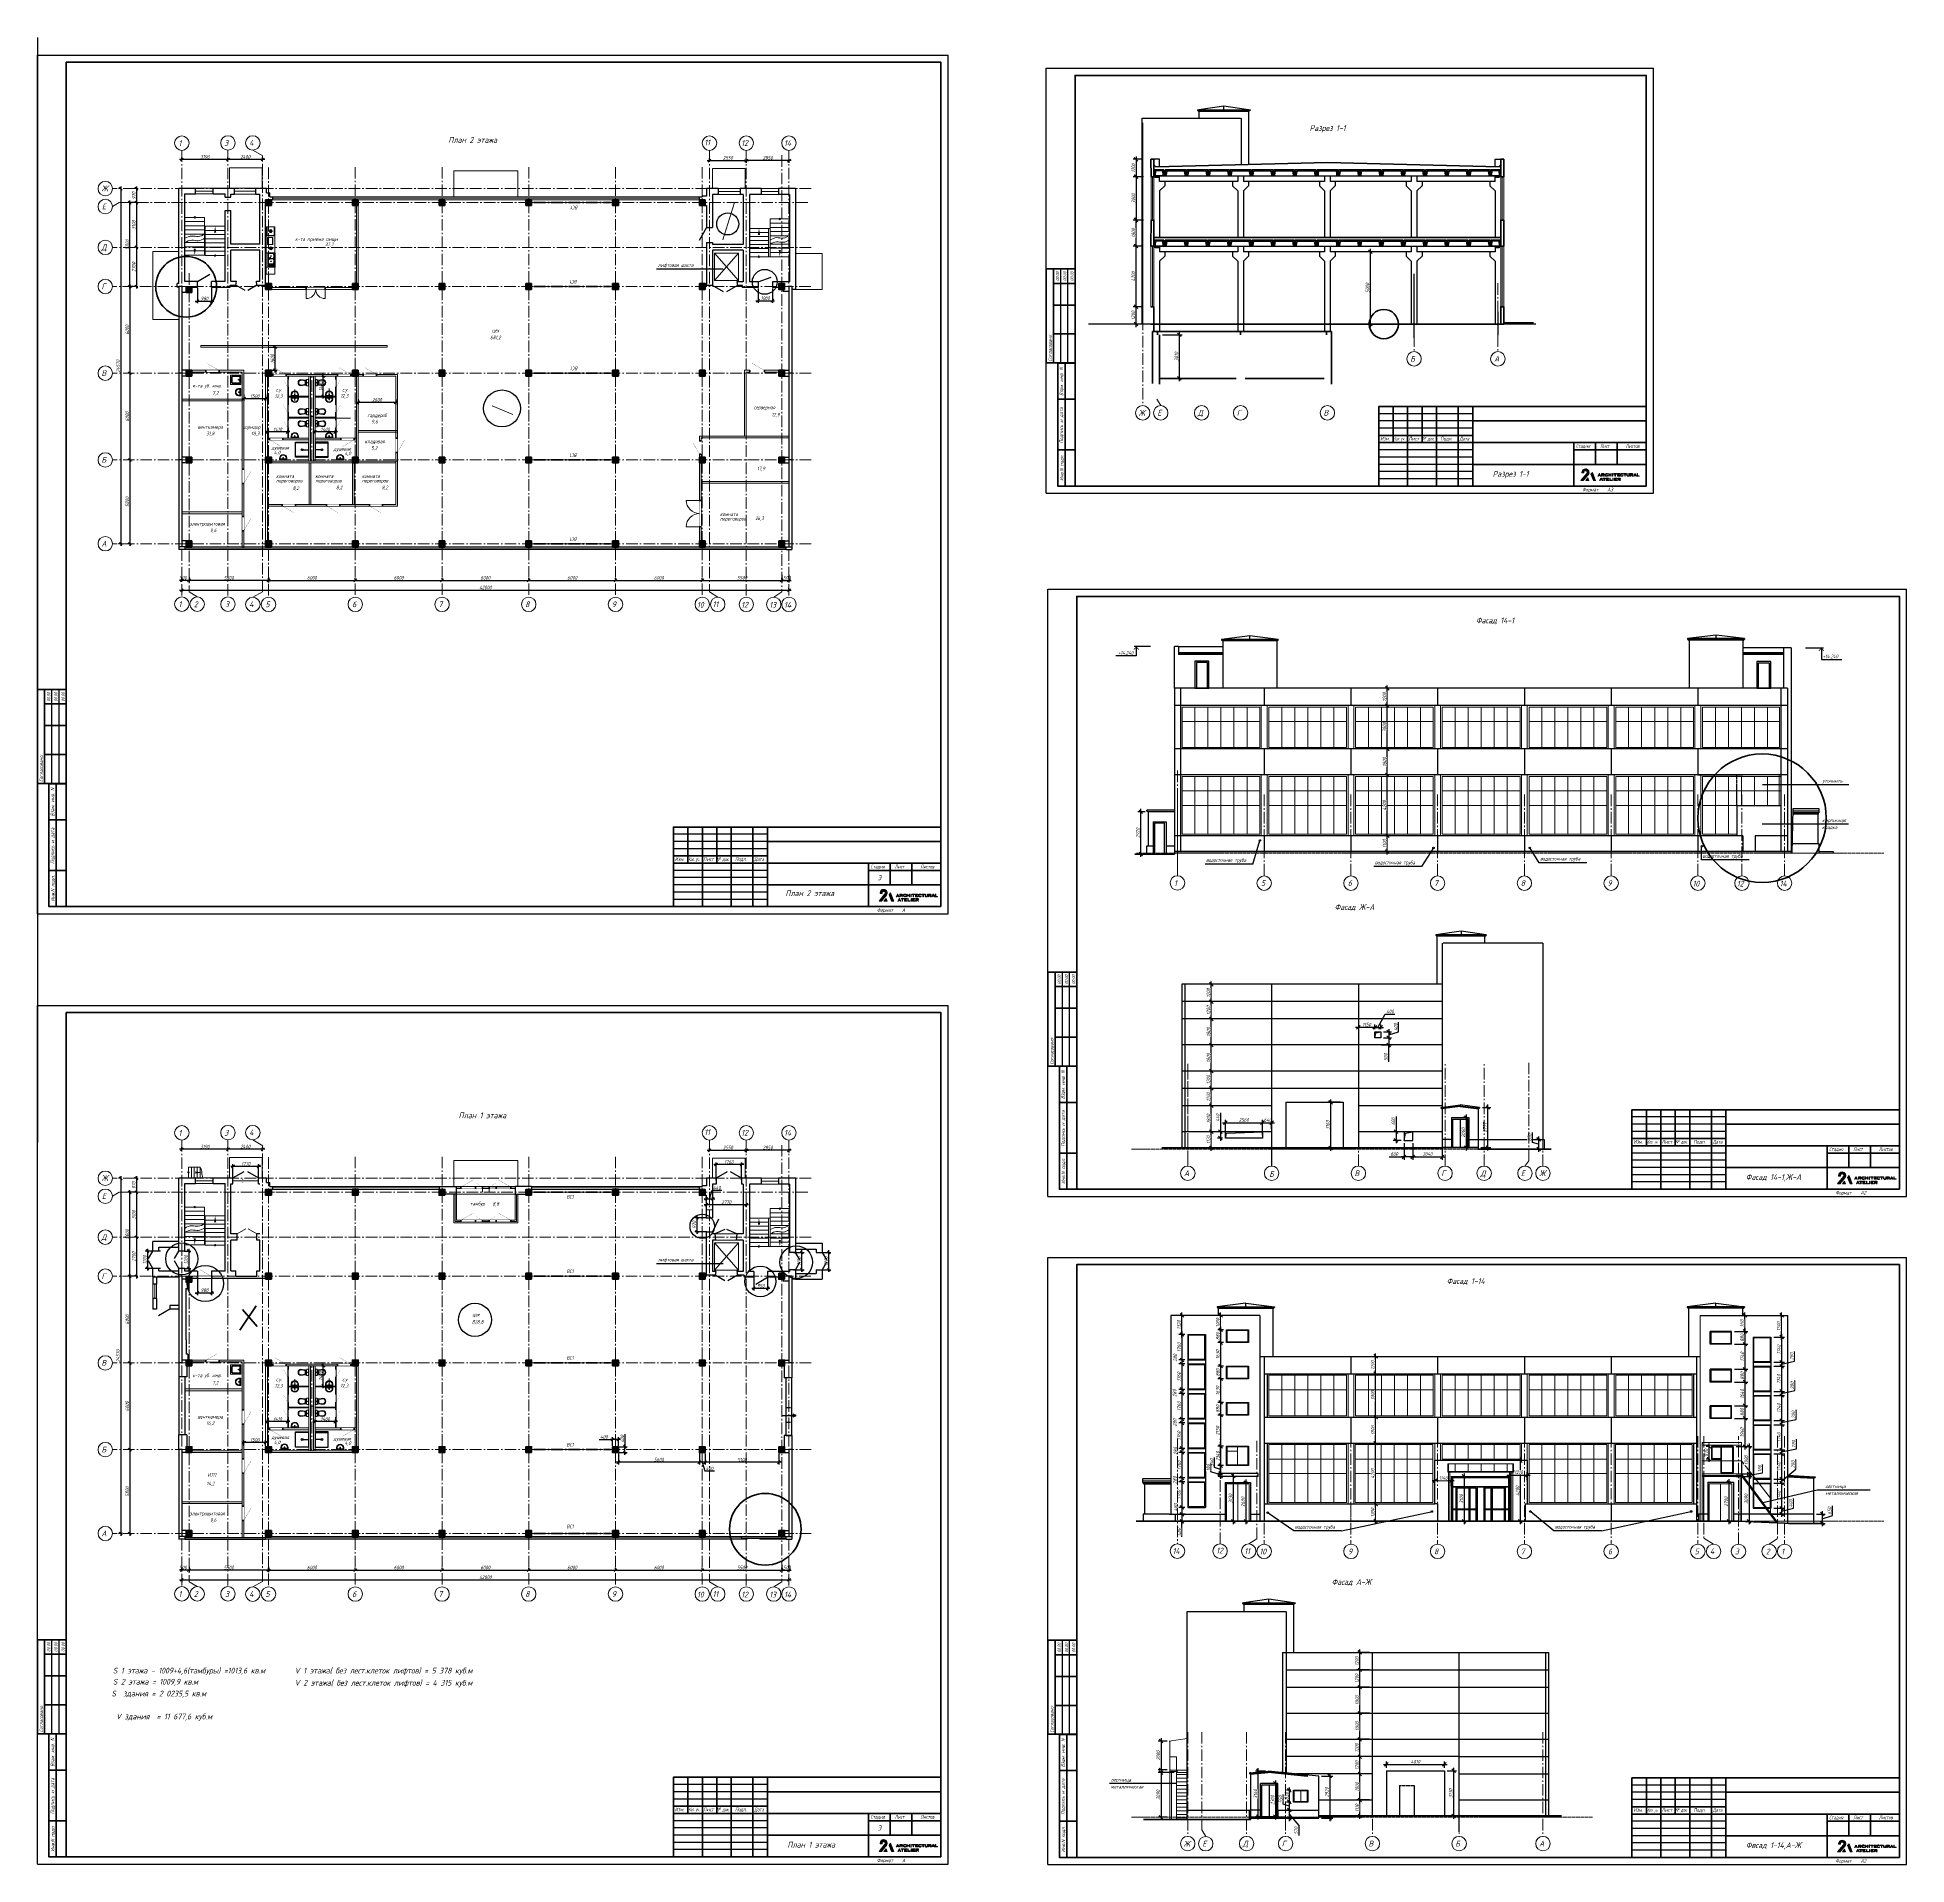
# Model space of a CAD drawing. Header units: millimetres. Extents: x 5341 to 134645, y 2795 to 129189.
import ezdxf
from ezdxf.enums import TextEntityAlignment as Align

# ---------------------------------------------------------------- set-up
doc = ezdxf.new("R2010")
doc.units = ezdxf.units.MM
doc.linetypes.add('ACAD_ISO02W100', pattern=[15, 12, -3])
doc.linetypes.add('GOST2.303 6', pattern=[12, 8, -1.5, 1, -1.5])
doc.layers.get('Defpoints').update_dxf_attribs({"color": 1})
doc.layers.add('osi', color=1, linetype='GOST2.303 6', lineweight=15, plot=False)
doc.layers.add('razm', color=5, linetype='Continuous', lineweight=15, plot=False)
for name, color, linetype, lineweight in [('peregorodki', 7, 'Continuous', 20), ('АР_ДвериЗаполнение', 214, 'Continuous', 50), ('АР_Маскировка', 255, 'Continuous', 0), ('АР_ОБорудование', 64, 'Continuous', 5), ('АР_ОкнаЗаполнение', 130, 'Continuous', 20), ('АР_Рамка', 7, 'Continuous', 30), ('АР_Сантех', 92, 'Continuous', 5), ('АР_Текст', 165, 'Continuous', 25), ('Бетон', 7, 'Continuous', 40), ('земля', 2, 'Continuous', 60), ('Колонны', 244, 'Continuous', 35), ('ОСНОВНАЯ', 21, 'Continuous', 35), ('Сантех', 3, 'Continuous', 5), ('Стены', 170, 'Continuous', 30), ('Тонкая', 190, 'Continuous', 18), ('тонкая 2', 210, 'Continuous', 25)]:
    doc.layers.add(name, color=color, linetype=linetype, lineweight=lineweight)
doc.layers.add('оборудование', color=7, linetype='Continuous', lineweight=13, true_color=0x2f3333)
doc.styles.add('GOST 2.304', font='CS_Gost2304.shx', dxfattribs={"oblique": 15})
doc.styles.add('SPDS', font='SPDS.shx')
doc.styles.add('style2', font='CS_Gost2304.shx', dxfattribs={"oblique": 15})
doc.styles.add('ГОСТ 2.304', font='CS_Gost2304.shx')
doc.dimstyles.new('SPDS$0', dxfattribs={"dimscale": 100, "dimtxt": 2.5, "dimasz": 2, "dimexe": 1.5, "dimexo": 0.625, "dimgap": 0.5, "dimtad": 1, "dimdec": 0, "dimrnd": 0.001, "dimtxsty": 'SPDS', "dimblk": 'ARCHTICK', "dimcen": 2.5, "dimdle": 1.5, "dimadec": 0, "dimazin": 2, "dimtfac": 1, "dimtdec": 0, "dimtmove": 1, "dimatfit": 3, "dimfxl": 8, "dimtolj": 1, "dimtzin": 0, "dimarcsym": 0})
doc.dimstyles.new('СПДС', dxfattribs={"dimscale": 100, "dimtxt": 2.5, "dimasz": 2.5, "dimexe": 2, "dimexo": 2, "dimtad": 1, "dimdec": 0, "dimrnd": 0.001, "dimtxsty": 'ГОСТ 2.304', "dimblk": 'ARCHTICK', "dimblk1": 'ARCHTICK', "dimblk2": 'OBLIQUE', "dimcen": 2.5, "dimdle": 2, "dimadec": 0, "dimazin": 2, "dimtfac": 0.75, "dimtdec": 0, "dimtmove": 1, "dimatfit": 3, "dimfxl": 1, "dimtfill": 1, "dimtolj": 1, "dimarcsym": 1})

# ---------------------------------------------------------------- blocks, each defined once
blk = doc.blocks.new('_Oblique')
at = {"color": 0, "linetype": 'ByBlock', "lineweight": -2}
blk.add_line((-0.5, -0.5), (0.5, 0.5), dxfattribs=at)
blk = doc.blocks.new('*D1')
at = {"layer": 'Defpoints', "color": 0, "ltscale": 100, "transparency": 16777216}
for p in [(45532, 31699), (45532, 31299), (45979, 31699)]:
    blk.add_point(p, dxfattribs=at)
at = {"layer": 'razm', "color": 5, "lineweight": -2, "ltscale": 100, "transparency": 16777216}
for p, q in [((45979, 32576), (45979, 31699)), ((45979, 31149), (45979, 31849))]:
    blk.add_line(p, q, dxfattribs=at)
at = {"layer": 'razm', "color": 0, "lineweight": -2, "ltscale": 100, "transparency": 16777216}
blk.add_line((45595, 31699), (46129, 31699), dxfattribs=at)
at = {"layer": 'razm', "color": 0, "linetype": 'ByBlock', "lineweight": -2, "ltscale": 100, "transparency": 16777216}
blk.add_line((45595, 31299), (46129, 31299), dxfattribs=at)
at = {"layer": 'razm', "color": 5, "lineweight": -2, "ltscale": 100, "transparency": 16777216, "xscale": 200, "yscale": 200, "zscale": 200}
for p, rotation in [((45979, 31699), 90), ((45979, 31299), 270)]:
    blk.add_blockref('_Oblique', p, dxfattribs=dict(at, rotation=rotation))
at = {"layer": 'razm', "color": 5, "ltscale": 100, "transparency": 16777216, "insert": (45804, 32248), "char_height": 250, "attachment_point": 5, "rotation": 90, "style": 'style2'}
blk.add_mtext('\\A1;{\\Q15;400}', dxfattribs=at)
blk = doc.blocks.new('*D2')
at = {"layer": 'Defpoints', "color": 0, "ltscale": 100, "transparency": 16777216}
for p in [(45132, 32202), (45132, 31699), (45532, 31699)]:
    blk.add_point(p, dxfattribs=at)
at = {"layer": 'razm', "color": 0, "lineweight": -2, "ltscale": 100, "transparency": 16777216}
blk.add_line((45132, 31761), (45132, 32352), dxfattribs=at)
at = {"layer": 'razm', "color": 0, "linetype": 'ByBlock', "lineweight": -2, "ltscale": 100, "transparency": 16777216}
blk.add_line((45532, 31761), (45532, 32352), dxfattribs=at)
at = {"layer": 'razm', "color": 5, "lineweight": -2, "ltscale": 100, "transparency": 16777216}
for p, q in [((44200, 32202), (45132, 32202)), ((45682, 32202), (44982, 32202))]:
    blk.add_line(p, q, dxfattribs=at)
at = {"layer": 'razm', "color": 5, "lineweight": -2, "ltscale": 100, "transparency": 16777216, "xscale": 200, "yscale": 200, "zscale": 200, "rotation": 180}
blk.add_blockref('_Oblique', (45132, 32202), dxfattribs=at)
at = {"layer": 'razm', "color": 5, "lineweight": -2, "ltscale": 100, "transparency": 16777216, "xscale": 200, "yscale": 200, "zscale": 200}
blk.add_blockref('_Oblique', (45532, 32202), dxfattribs=at)
at = {"layer": 'razm', "color": 5, "ltscale": 100, "transparency": 16777216, "insert": (44528, 32377), "char_height": 250, "attachment_point": 5, "style": 'style2'}
blk.add_mtext('\\A1;{\\Q15;400}', dxfattribs=at)
blk = doc.blocks.new('*D3')
at = {"layer": 'Defpoints', "color": 0, "ltscale": 100, "transparency": 16777216}
for p in [(51532, 31299), (56632, 31299), (51532, 30623)]:
    blk.add_point(p, dxfattribs=at)
at = {"layer": 'razm', "color": 0, "lineweight": -2, "ltscale": 100, "transparency": 16777216}
blk.add_line((51532, 31236), (51532, 30473), dxfattribs=at)
at = {"layer": 'razm', "color": 0, "linetype": 'ByBlock', "lineweight": -2, "ltscale": 100, "transparency": 16777216}
blk.add_line((56632, 31236), (56632, 30473), dxfattribs=at)
at = {"layer": 'razm', "color": 5, "lineweight": -2, "ltscale": 100, "transparency": 16777216}
blk.add_line((56782, 30623), (51382, 30623), dxfattribs=at)
at = {"layer": 'razm', "color": 5, "lineweight": -2, "ltscale": 100, "transparency": 16777216, "xscale": 200, "yscale": 200, "zscale": 200, "rotation": 180}
blk.add_blockref('_Oblique', (51532, 30623), dxfattribs=at)
at = {"layer": 'razm', "color": 5, "lineweight": -2, "ltscale": 100, "transparency": 16777216, "xscale": 200, "yscale": 200, "zscale": 200}
blk.add_blockref('_Oblique', (56632, 30623), dxfattribs=at)
at = {"layer": 'razm', "color": 5, "ltscale": 100, "transparency": 16777216, "insert": (54082, 30803), "char_height": 250, "attachment_point": 5, "style": 'style2'}
blk.add_mtext('\\A1;{\\Q15;5100}', dxfattribs=at)
blk = doc.blocks.new('*D4')
at = {"layer": 'Defpoints', "color": 0, "ltscale": 100, "transparency": 16777216}
for p in [(51132, 31299), (51532, 31299), (51132, 30623)]:
    blk.add_point(p, dxfattribs=at)
at = {"layer": 'razm', "color": 0, "lineweight": -2, "ltscale": 100, "transparency": 16777216}
blk.add_line((51132, 31236), (51132, 30473), dxfattribs=at)
at = {"layer": 'razm', "color": 0, "linetype": 'ByBlock', "lineweight": -2, "ltscale": 100, "transparency": 16777216}
blk.add_line((51532, 31236), (51532, 30473), dxfattribs=at)
at = {"layer": 'razm', "color": 5, "lineweight": -2, "ltscale": 100, "transparency": 16777216}
for p, q in [((51682, 30623), (50982, 30623)), ((51332, 30623), (51512, 30023)), ((51512, 30023), (52169, 30023))]:
    blk.add_line(p, q, dxfattribs=at)
at = {"layer": 'razm', "color": 5, "lineweight": -2, "ltscale": 100, "transparency": 16777216, "xscale": 200, "yscale": 200, "zscale": 200, "rotation": 180}
blk.add_blockref('_Oblique', (51132, 30623), dxfattribs=at)
at = {"layer": 'razm', "color": 5, "lineweight": -2, "ltscale": 100, "transparency": 16777216, "xscale": 200, "yscale": 200, "zscale": 200}
blk.add_blockref('_Oblique', (51532, 30623), dxfattribs=at)
at = {"layer": 'razm', "color": 5, "ltscale": 100, "transparency": 16777216, "insert": (51841, 30198), "char_height": 250, "attachment_point": 5, "style": 'style2'}
blk.add_mtext('\\A1;{\\Q15;400}', dxfattribs=at)
blk = doc.blocks.new('*D5')
at = {"layer": 'Defpoints', "color": 0, "ltscale": 100, "transparency": 16777216}
for p in [(45532, 31299), (51132, 31299), (45532, 30623)]:
    blk.add_point(p, dxfattribs=at)
at = {"layer": 'razm', "color": 0, "lineweight": -2, "ltscale": 100, "transparency": 16777216}
blk.add_line((45532, 31236), (45532, 30473), dxfattribs=at)
at = {"layer": 'razm', "color": 0, "linetype": 'ByBlock', "lineweight": -2, "ltscale": 100, "transparency": 16777216}
blk.add_line((51132, 31236), (51132, 30473), dxfattribs=at)
at = {"layer": 'razm', "color": 5, "lineweight": -2, "ltscale": 100, "transparency": 16777216}
blk.add_line((51282, 30623), (45382, 30623), dxfattribs=at)
at = {"layer": 'razm', "color": 5, "lineweight": -2, "ltscale": 100, "transparency": 16777216, "xscale": 200, "yscale": 200, "zscale": 200, "rotation": 180}
blk.add_blockref('_Oblique', (45532, 30623), dxfattribs=at)
at = {"layer": 'razm', "color": 5, "lineweight": -2, "ltscale": 100, "transparency": 16777216, "xscale": 200, "yscale": 200, "zscale": 200}
blk.add_blockref('_Oblique', (51132, 30623), dxfattribs=at)
at = {"layer": 'razm', "color": 5, "ltscale": 100, "transparency": 16777216, "insert": (48332, 30810), "char_height": 250, "attachment_point": 5, "style": 'style2'}
blk.add_mtext('\\A1;{\\Q15;5600}', dxfattribs=at)
blk = doc.blocks.new('A$C13C31348')
at = {"style": 'GOST 2.304', "oblique": 15}
blk.add_text('00.00', height=220, dxfattribs=at).set_placement((-29, 0))
blk = doc.blocks.new('ЛОГО 2А')
h = blk.add_hatch(color=242)
h.dxf.hatch_style = 1
edge = h.paths.add_edge_path()
edge.add_spline(control_points=[(16951.15, 23259.78), (16950.78, 23260.72), (16950.41, 23261.66), (16950.41, 23261.66)], knot_values=[0, 0, 0, 0, 0.1, 0.1, 0.1, 0.1], degree=3, periodic=0)
edge.add_spline(control_points=[(16950.41, 23261.66), (16950.41, 23261.66), (16949.7, 23260.8), (16949.7, 23260.8)], knot_values=[0.600004, 0.600004, 0.600004, 0.600004, 1, 1, 1, 1], degree=3, periodic=0)
edge.add_spline(control_points=[(16949.7, 23260.8), (16949.7, 23260.8), (16950.85, 23257.91), (16950.85, 23257.91)], knot_values=[0.400002, 0.400002, 0.400002, 0.400002, 0.6, 0.6, 0.6, 0.6], degree=3, periodic=0)
edge.add_spline(control_points=[(16950.85, 23257.91), (16950.85, 23257.91), (16951.89, 23257.91), (16951.89, 23257.91)], knot_values=[0.200002, 0.200002, 0.200002, 0.200002, 0.4, 0.4, 0.4, 0.4], degree=3, periodic=0)
edge.add_spline(control_points=[(16951.89, 23257.91), (16951.89, 23257.91), (16951.52, 23258.85), (16951.15, 23259.78)], knot_values=[0.1, 0.1, 0.1, 0.1, 0.2, 0.2, 0.2, 0.2], degree=3, periodic=0)
edge = h.paths.add_edge_path(flags=17)
edge.add_spline(control_points=[(16948.77, 23257.92), (16948.77, 23257.92), (16948.3, 23259.14), (16948.3, 23259.14)], knot_values=[0.600004, 0.600004, 0.600004, 0.600004, 1, 1, 1, 1], degree=3, periodic=0)
edge.add_spline(control_points=[(16948.3, 23259.14), (16948.3, 23259.14), (16948.05, 23258.83), (16947.8, 23258.53)], knot_values=[0, 0, 0, 0, 0.1, 0.1, 0.1, 0.1], degree=3, periodic=0)
edge.add_spline(control_points=[(16947.8, 23258.53), (16947.56, 23258.22), (16947.31, 23257.91), (16947.31, 23257.91)], knot_values=[0.1, 0.1, 0.1, 0.1, 0.2, 0.2, 0.2, 0.2], degree=3, periodic=0)
edge.add_spline(control_points=[(16947.31, 23257.91), (16947.31, 23257.91), (16947.31, 23257.91), (16947.62, 23257.91), (16947.62, 23257.91)], knot_values=[0.2, 0.2, 0.2, 0.2, 0.3, 0.4, 0.4, 0.4, 0.4], degree=3, periodic=0)
edge.add_spline(control_points=[(16947.62, 23257.91), (16947.62, 23257.91), (16948.77, 23257.92), (16948.77, 23257.92)], knot_values=[0.400002, 0.400002, 0.400002, 0.400002, 0.6, 0.6, 0.6, 0.6], degree=3, periodic=0)
edge = h.paths.add_edge_path()
edge.add_spline(control_points=[(16946.23, 23257.91), (16946.99, 23258.82), (16947.72, 23259.71), (16948.48, 23260.63), (16948.48, 23260.63)], knot_values=[0.863636, 0.863636, 0.863636, 0.863636, 0.886364, 0.909091, 0.909091, 0.909091, 0.909091], degree=3, periodic=0)
edge.add_spline(control_points=[(16948.48, 23260.63), (16948.69, 23260.88), (16948.81, 23261.17), (16948.85, 23261.47), (16948.85, 23261.47)], knot_values=[0.818182, 0.818182, 0.818182, 0.818182, 0.840909, 0.863636, 0.863636, 0.863636, 0.863636], degree=3, periodic=0)
edge.add_spline(control_points=[(16948.85, 23261.47), (16948.88, 23261.77), (16948.84, 23262.09), (16948.71, 23262.37), (16948.71, 23262.37)], knot_values=[0.772727, 0.772727, 0.772727, 0.772727, 0.795455, 0.818182, 0.818182, 0.818182, 0.818182], degree=3, periodic=0)
edge.add_spline(control_points=[(16948.71, 23262.37), (16948.57, 23262.66), (16948.36, 23262.9), (16948.11, 23263.06), (16948.11, 23263.06)], knot_values=[0.727273, 0.727273, 0.727273, 0.727273, 0.75, 0.772727, 0.772727, 0.772727, 0.772727], degree=3, periodic=0)
edge.add_spline(control_points=[(16948.11, 23263.06), (16947.85, 23263.22), (16947.55, 23263.32), (16947.23, 23263.32), (16947.23, 23263.32)], knot_values=[0.681818, 0.681818, 0.681818, 0.681818, 0.704545, 0.727273, 0.727273, 0.727273, 0.727273], degree=3, periodic=0)
edge.add_spline(control_points=[(16947.23, 23263.32), (16947.23, 23263.32), (16947.2, 23263.32), (16947.2, 23263.32), (16947.2, 23263.32)], knot_values=[0.636364, 0.636364, 0.636364, 0.636364, 0.659091, 0.681818, 0.681818, 0.681818, 0.681818], degree=3, periodic=0)
edge.add_spline(control_points=[(16947.2, 23263.32), (16946.75, 23263.32), (16946.35, 23263.13), (16946.05, 23262.84), (16946.05, 23262.84)], knot_values=[0.590909, 0.590909, 0.590909, 0.590909, 0.613636, 0.636364, 0.636364, 0.636364, 0.636364], degree=3, periodic=0)
edge.add_spline(control_points=[(16946.05, 23262.84), (16945.76, 23262.54), (16945.58, 23262.14), (16945.58, 23261.69), (16945.58, 23261.69)], knot_values=[0.545455, 0.545455, 0.545455, 0.545455, 0.568182, 0.590909, 0.590909, 0.590909, 0.590909], degree=3, periodic=0)
edge.add_spline(control_points=[(16945.58, 23261.69), (16945.58, 23261.69), (16945.58, 23261.42), (16945.58, 23261.42), (16945.58, 23261.42)], knot_values=[0.5, 0.5, 0.5, 0.5, 0.522727, 0.545455, 0.545455, 0.545455, 0.545455], degree=3, periodic=0)
edge.add_spline(control_points=[(16945.58, 23261.42), (16945.58, 23261.42), (16946.45, 23261.42), (16946.45, 23261.42), (16946.45, 23261.42)], knot_values=[0.454545, 0.454545, 0.454545, 0.454545, 0.477273, 0.5, 0.5, 0.5, 0.5], degree=3, periodic=0)
edge.add_spline(control_points=[(16946.45, 23261.42), (16946.45, 23261.42), (16946.45, 23261.69), (16946.45, 23261.69), (16946.45, 23261.69)], knot_values=[0.409091, 0.409091, 0.409091, 0.409091, 0.431818, 0.454545, 0.454545, 0.454545, 0.454545], degree=3, periodic=0)
edge.add_spline(control_points=[(16946.45, 23261.69), (16946.45, 23261.9), (16946.53, 23262.09), (16946.67, 23262.22), (16946.67, 23262.22)], knot_values=[0.363636, 0.363636, 0.363636, 0.363636, 0.386364, 0.409091, 0.409091, 0.409091, 0.409091], degree=3, periodic=0)
edge.add_spline(control_points=[(16946.67, 23262.22), (16946.81, 23262.36), (16947, 23262.44), (16947.2, 23262.44), (16947.2, 23262.44)], knot_values=[0.318182, 0.318182, 0.318182, 0.318182, 0.340909, 0.363636, 0.363636, 0.363636, 0.363636], degree=3, periodic=0)
edge.add_spline(control_points=[(16947.23, 23262.44), (16947.38, 23262.44), (16947.52, 23262.4), (16947.64, 23262.32), (16947.64, 23262.32)], knot_values=[0.227273, 0.227273, 0.227273, 0.227273, 0.25, 0.272727, 0.272727, 0.272727, 0.272727], degree=3, periodic=0)
edge.add_spline(control_points=[(16947.64, 23262.32), (16947.64, 23262.32), (16947.65, 23262.32), (16947.65, 23262.32), (16947.65, 23262.32)], knot_values=[0.181818, 0.181818, 0.181818, 0.181818, 0.204545, 0.227273, 0.227273, 0.227273, 0.227273], degree=3, periodic=0)
edge.add_spline(control_points=[(16947.65, 23262.32), (16947.77, 23262.25), (16947.86, 23262.14), (16947.93, 23262.01), (16947.93, 23262.01)], knot_values=[0.136364, 0.136364, 0.136364, 0.136364, 0.159091, 0.181818, 0.181818, 0.181818, 0.181818], degree=3, periodic=0)
edge.add_spline(control_points=[(16947.93, 23262.01), (16947.99, 23261.88), (16948.01, 23261.73), (16947.99, 23261.59), (16947.99, 23261.59)], knot_values=[0.090909, 0.090909, 0.090909, 0.090909, 0.113636, 0.136364, 0.136364, 0.136364, 0.136364], degree=3, periodic=0)
edge.add_spline(control_points=[(16947.99, 23261.59), (16947.98, 23261.45), (16947.92, 23261.31), (16947.82, 23261.2), (16947.82, 23261.2)], knot_values=[0.045455, 0.045455, 0.045455, 0.045455, 0.068182, 0.090909, 0.090909, 0.090909, 0.090909], degree=3, periodic=0)
edge.add_spline(control_points=[(16947.82, 23261.2), (16947.82, 23261.2), (16947.13, 23260.38), (16946.44, 23259.55)], knot_values=[0.022727, 0.022727, 0.022727, 0.022727, 0.045455, 0.045455, 0.045455, 0.045455], degree=3, periodic=0)
edge.add_spline(control_points=[(16946.44, 23259.55), (16945.75, 23258.73), (16945.06, 23257.91), (16945.06, 23257.91)], knot_values=[0, 0, 0, 0, 0.022727, 0.022727, 0.022727, 0.022727], degree=3, periodic=0)
edge.add_spline(control_points=[(16945.06, 23257.91), (16945.06, 23257.91), (16946.23, 23257.91), (16946.23, 23257.91), (16946.23, 23257.91)], knot_values=[0.909091, 0.909091, 0.909091, 0.909091, 0.954545, 1, 1, 1, 1], degree=3, periodic=0)
h = blk.add_hatch(color=242)
h.dxf.hatch_style = 1
edge = h.paths.add_edge_path()
edge.add_spline(control_points=[(16954.33, 23259.94), (16954.33, 23259.94), (16953.73, 23261.1), (16953.73, 23261.1)], knot_values=[0.500001, 0.500001, 0.500001, 0.500001, 0.624999, 0.624999, 0.624999, 0.624999], degree=3, periodic=0)
edge.add_spline(control_points=[(16953.73, 23261.1), (16953.73, 23261.1), (16953.53, 23261.1), (16953.53, 23261.1)], knot_values=[0.375001, 0.375001, 0.375001, 0.375001, 0.499999, 0.499999, 0.499999, 0.499999], degree=3, periodic=0)
edge.add_spline(control_points=[(16953.53, 23261.1), (16953.53, 23261.1), (16952.94, 23259.94), (16952.94, 23259.94)], knot_values=[0.250001, 0.250001, 0.250001, 0.250001, 0.374999, 0.374999, 0.374999, 0.374999], degree=3, periodic=0)
edge.add_spline(control_points=[(16952.94, 23259.94), (16952.94, 23259.94), (16953.14, 23259.94), (16953.14, 23259.94)], knot_values=[0.125001, 0.125001, 0.125001, 0.125001, 0.249999, 0.249999, 0.249999, 0.249999], degree=3, periodic=0)
edge.add_spline(control_points=[(16953.14, 23259.94), (16953.21, 23260.08), (16953.26, 23260.17), (16953.3, 23260.24)], knot_values=[0.089559, 0.089559, 0.089559, 0.089559, 0.125, 0.125, 0.125, 0.125], degree=3, periodic=0)
edge.add_spline(control_points=[(16953.3, 23260.24), (16953.26, 23260.24), (16953.24, 23260.24), (16953.24, 23260.24), (16953.24, 23260.24), (16953.24, 23260.24), (16953.24, 23260.42), (16953.24, 23260.42), (16953.24, 23260.42), (16953.3, 23260.42), (16953.39, 23260.42)], knot_values=[0.565294, 0.565294, 0.565294, 0.565294, 0.6, 0.6, 0.6, 0.6001, 1, 1, 1, 1.056347, 1.056347, 1.056347, 1.056347], degree=3, periodic=0)
edge.add_spline(control_points=[(16953.39, 23260.42), (16953.44, 23260.52), (16953.5, 23260.64), (16953.63, 23260.89)], knot_values=[0, 0, 0, 0, 0.058049, 0.058049, 0.058049, 0.058049], degree=3, periodic=0)
edge.add_spline(control_points=[(16953.63, 23260.89), (16953.76, 23260.65), (16953.82, 23260.53), (16953.88, 23260.42)], knot_values=[0.882531, 0.882531, 0.882531, 0.882531, 1, 1, 1, 1], degree=3, periodic=0)
edge.add_spline(control_points=[(16953.88, 23260.42), (16953.97, 23260.42), (16954.03, 23260.42), (16954.03, 23260.42), (16954.03, 23260.42), (16954.03, 23260.42), (16954.03, 23260.24), (16954.03, 23260.24), (16954.03, 23260.24), (16954.03, 23260.24), (16954, 23260.24), (16953.97, 23260.24)], knot_values=[0.144608, 0.144608, 0.144608, 0.144608, 0.2, 0.2, 0.2, 0.2001, 0.4, 0.4, 0.4, 0.4001, 0.433301, 0.433301, 0.433301, 0.433301], degree=3, periodic=0)
edge.add_spline(control_points=[(16953.97, 23260.24), (16954.01, 23260.17), (16954.06, 23260.07), (16954.13, 23259.94), (16954.13, 23259.94), (16954.13, 23259.94), (16954.33, 23259.94), (16954.33, 23259.94)], knot_values=[0.625001, 0.625001, 0.625001, 0.625001, 0.696884, 0.696884, 0.696884, 0.696984, 0.821883, 0.821883, 0.821883, 0.821883], degree=3, periodic=0)
edge = h.paths.add_edge_path(flags=17)
edge.add_spline(control_points=[(16953.97, 23260.24), (16953.93, 23260.31), (16953.91, 23260.36), (16953.88, 23260.42)], knot_values=[0.821883, 0.821883, 0.821883, 0.821883, 0.882531, 0.882531, 0.882531, 0.882531], degree=3, periodic=0)
edge.add_spline(control_points=[(16953.88, 23260.42), (16953.74, 23260.42), (16953.53, 23260.42), (16953.39, 23260.42)], knot_values=[0.056347, 0.056347, 0.056347, 0.056347, 0.144608, 0.144608, 0.144608, 0.144608], degree=3, periodic=0)
edge.add_spline(control_points=[(16953.39, 23260.42), (16953.36, 23260.36), (16953.33, 23260.31), (16953.3, 23260.24)], knot_values=[0.058049, 0.058049, 0.058049, 0.058049, 0.089559, 0.089559, 0.089559, 0.089559], degree=3, periodic=0)
edge.add_spline(control_points=[(16953.3, 23260.24), (16953.45, 23260.24), (16953.82, 23260.24), (16953.97, 23260.24)], knot_values=[0.433301, 0.433301, 0.433301, 0.433301, 0.565294, 0.565294, 0.565294, 0.565294], degree=3, periodic=0)
edge = h.paths.add_edge_path(flags=17)
edge.add_spline(control_points=[(16953.39, 23260.42), (16953.3, 23260.42), (16953.24, 23260.42), (16953.24, 23260.42), (16953.24, 23260.42), (16953.24, 23260.24), (16953.24, 23260.24), (16953.24, 23260.24), (16953.24, 23260.24), (16953.26, 23260.24), (16953.3, 23260.24)], knot_values=[0.565294, 0.565294, 0.565294, 0.565294, 0.621641, 0.621641, 0.621641, 1.021641, 1.021641, 1.021641, 1.021741, 1.056347, 1.056347, 1.056347, 1.056347], degree=3, periodic=0)
edge.add_spline(control_points=[(16953.3, 23260.24), (16953.33, 23260.31), (16953.36, 23260.36), (16953.39, 23260.42)], knot_values=[0.058049, 0.058049, 0.058049, 0.058049, 0.089559, 0.089559, 0.089559, 0.089559], degree=3, periodic=0)
edge = h.paths.add_edge_path(flags=17)
edge.add_spline(control_points=[(16953.97, 23260.24), (16954, 23260.24), (16954.03, 23260.24), (16954.03, 23260.24), (16954.03, 23260.24), (16954.03, 23260.24), (16954.03, 23260.42), (16954.03, 23260.42), (16954.03, 23260.42), (16954.03, 23260.42), (16953.97, 23260.42), (16953.88, 23260.42)], knot_values=[0.144608, 0.144608, 0.144608, 0.144608, 0.177909, 0.177909, 0.177909, 0.178009, 0.377909, 0.377909, 0.377909, 0.378009, 0.433301, 0.433301, 0.433301, 0.433301], degree=3, periodic=0)
edge.add_spline(control_points=[(16953.88, 23260.42), (16953.91, 23260.36), (16953.93, 23260.31), (16953.97, 23260.24)], knot_values=[0.821883, 0.821883, 0.821883, 0.821883, 0.882531, 0.882531, 0.882531, 0.882531], degree=3, periodic=0)
edge = h.paths.add_edge_path()
edge.add_spline(control_points=[(16955.79, 23260.53), (16955.79, 23260.53), (16955.79, 23260.53), (16955.79, 23260.53), (16955.79, 23260.53), (16955.84, 23260.59), (16955.86, 23260.66), (16955.86, 23260.75)], knot_values=[0, 0, 0, 0, 0.033334, 0.033334, 0.033334, 0.033434, 0.066667, 0.066667, 0.066667, 0.066667], degree=3, periodic=0)
edge.add_spline(control_points=[(16955.86, 23260.75), (16955.86, 23260.81), (16955.85, 23260.86), (16955.84, 23260.9), (16955.84, 23260.9), (16955.83, 23260.91), (16955.83, 23260.91), (16955.83, 23260.92)], knot_values=[0.858333, 0.858333, 0.858333, 0.858333, 0.991666, 0.991666, 0.991666, 0.991766, 1, 1, 1, 1], degree=3, periodic=0)
edge.add_spline(control_points=[(16955.83, 23260.92), (16955.82, 23260.93), (16955.82, 23260.94), (16955.81, 23260.95)], knot_values=[0.841667, 0.841667, 0.841667, 0.841667, 0.858333, 0.858333, 0.858333, 0.858333], degree=3, periodic=0)
edge.add_spline(control_points=[(16955.81, 23260.95), (16955.8, 23260.96), (16955.8, 23260.97), (16955.79, 23260.98)], knot_values=[0.825, 0.825, 0.825, 0.825, 0.841667, 0.841667, 0.841667, 0.841667], degree=3, periodic=0)
edge.add_spline(control_points=[(16955.79, 23260.98), (16955.78, 23260.99), (16955.78, 23260.99), (16955.77, 23261)], knot_values=[0.808334, 0.808334, 0.808334, 0.808334, 0.825, 0.825, 0.825, 0.825], degree=3, periodic=0)
edge.add_spline(control_points=[(16955.77, 23261), (16955.76, 23261.01), (16955.76, 23261.01), (16955.76, 23261.01), (16955.76, 23261.01), (16955.75, 23261.02), (16955.75, 23261.02), (16955.74, 23261.02)], knot_values=[0.791666, 0.791666, 0.791666, 0.791666, 0.8, 0.8, 0.8, 0.8001, 0.808334, 0.808334, 0.808334, 0.808334], degree=3, periodic=0)
edge.add_spline(control_points=[(16955.74, 23261.02), (16955.73, 23261.03), (16955.72, 23261.04), (16955.72, 23261.04)], knot_values=[0.775, 0.775, 0.775, 0.775, 0.791666, 0.791666, 0.791666, 0.791666], degree=3, periodic=0)
edge.add_spline(control_points=[(16955.72, 23261.04), (16955.71, 23261.05), (16955.71, 23261.05), (16955.7, 23261.05)], knot_values=[0.766667, 0.766667, 0.766667, 0.766667, 0.775, 0.775, 0.775, 0.775], degree=3, periodic=0)
edge.add_spline(control_points=[(16955.7, 23261.05), (16955.69, 23261.06), (16955.68, 23261.06), (16955.67, 23261.07)], knot_values=[0.75, 0.75, 0.75, 0.75, 0.766667, 0.766667, 0.766667, 0.766667], degree=3, periodic=0)
edge.add_spline(control_points=[(16955.67, 23261.07), (16955.66, 23261.07), (16955.65, 23261.08), (16955.64, 23261.08), (16955.64, 23261.08), (16955.62, 23261.08), (16955.61, 23261.09), (16955.6, 23261.09)], knot_values=[0.716666, 0.716666, 0.716666, 0.716666, 0.733333, 0.733333, 0.733333, 0.733434, 0.75, 0.75, 0.75, 0.75], degree=3, periodic=0)
edge.add_spline(control_points=[(16955.6, 23261.09), (16955.58, 23261.1), (16955.55, 23261.1), (16955.52, 23261.1)], knot_values=[0.683334, 0.683334, 0.683334, 0.683334, 0.716666, 0.716666, 0.716666, 0.716666], degree=3, periodic=0)
edge.add_spline(control_points=[(16955.52, 23261.1), (16955.51, 23261.1), (16955.5, 23261.1), (16955.48, 23261.1), (16955.48, 23261.1), (16955.48, 23261.1), (16954.67, 23261.1), (16954.67, 23261.1)], knot_values=[0.600001, 0.600001, 0.600001, 0.600001, 0.616668, 0.616668, 0.616668, 0.616768, 0.683334, 0.683334, 0.683334, 0.683334], degree=3, periodic=0)
edge.add_spline(control_points=[(16954.67, 23261.1), (16954.67, 23261.1), (16954.67, 23259.94), (16954.67, 23259.94)], knot_values=[0.533334, 0.533334, 0.533334, 0.533334, 0.599999, 0.599999, 0.599999, 0.599999], degree=3, periodic=0)
edge.add_spline(control_points=[(16954.67, 23259.94), (16954.67, 23259.94), (16954.86, 23259.94), (16954.86, 23259.94)], knot_values=[0.466667, 0.466667, 0.466667, 0.466667, 0.533333, 0.533333, 0.533333, 0.533333], degree=3, periodic=0)
edge.add_spline(control_points=[(16954.86, 23259.94), (16954.86, 23259.94), (16954.86, 23260.4), (16954.86, 23260.4)], knot_values=[0.400001, 0.400001, 0.400001, 0.400001, 0.466666, 0.466666, 0.466666, 0.466666], degree=3, periodic=0)
edge.add_spline(control_points=[(16954.86, 23260.4), (16954.86, 23260.4), (16955.37, 23260.4), (16955.37, 23260.4)], knot_values=[0.333334, 0.333334, 0.333334, 0.333334, 0.399999, 0.399999, 0.399999, 0.399999], degree=3, periodic=0)
edge.add_spline(control_points=[(16955.37, 23260.4), (16955.37, 23260.4), (16955.67, 23259.94), (16955.67, 23259.94)], knot_values=[0.266667, 0.266667, 0.266667, 0.266667, 0.333333, 0.333333, 0.333333, 0.333333], degree=3, periodic=0)
edge.add_spline(control_points=[(16955.67, 23259.94), (16955.67, 23259.94), (16955.89, 23259.94), (16955.89, 23259.94)], knot_values=[0.200001, 0.200001, 0.200001, 0.200001, 0.266666, 0.266666, 0.266666, 0.266666], degree=3, periodic=0)
edge.add_spline(control_points=[(16955.89, 23259.94), (16955.89, 23259.94), (16955.59, 23260.41), (16955.59, 23260.41), (16955.59, 23260.41), (16955.67, 23260.43), (16955.74, 23260.47), (16955.79, 23260.53)], knot_values=[0.066667, 0.066667, 0.066667, 0.066667, 0.133333, 0.133333, 0.133333, 0.133434, 0.199999, 0.199999, 0.199999, 0.199999], degree=3, periodic=0)
edge = h.paths.add_edge_path(flags=16)
edge.add_spline(control_points=[(16954.86, 23260.58), (16954.86, 23260.58), (16954.86, 23260.93), (16954.86, 23260.93), (16954.86, 23260.93), (16954.86, 23260.93), (16955.45, 23260.93), (16955.45, 23260.93), (16955.45, 23260.93), (16955.46, 23260.93), (16955.47, 23260.93), (16955.48, 23260.93)], knot_values=[0.729166, 0.729166, 0.729166, 0.729166, 0.89583, 0.89583, 0.89583, 0.895931, 0.979164, 0.979164, 0.979164, 0.979264, 0.999998, 0.999998, 0.999998, 0.999998], degree=3, periodic=0)
edge.add_spline(control_points=[(16955.48, 23260.93), (16955.49, 23260.92), (16955.51, 23260.92), (16955.52, 23260.92)], knot_values=[0.6875, 0.6875, 0.6875, 0.6875, 0.729166, 0.729166, 0.729166, 0.729166], degree=3, periodic=0)
edge.add_spline(control_points=[(16955.52, 23260.92), (16955.53, 23260.92), (16955.53, 23260.92), (16955.54, 23260.92), (16955.54, 23260.92), (16955.55, 23260.92), (16955.55, 23260.91), (16955.56, 23260.91)], knot_values=[0.645833, 0.645833, 0.645833, 0.645833, 0.666667, 0.666667, 0.666667, 0.666767, 0.6875, 0.6875, 0.6875, 0.6875], degree=3, periodic=0)
edge.add_spline(control_points=[(16955.56, 23260.91), (16955.56, 23260.91), (16955.57, 23260.91), (16955.58, 23260.9)], knot_values=[0.625, 0.625, 0.625, 0.625, 0.645833, 0.645833, 0.645833, 0.645833], degree=3, periodic=0)
edge.add_spline(control_points=[(16955.58, 23260.9), (16955.59, 23260.9), (16955.59, 23260.9), (16955.59, 23260.9)], knot_values=[0.604167, 0.604167, 0.604167, 0.604167, 0.614584, 0.614584, 0.614584, 0.614584], degree=3, periodic=0)
edge.add_spline(control_points=[(16955.59, 23260.9), (16955.59, 23260.9), (16955.6, 23260.89), (16955.6, 23260.89)], knot_values=[0.593751, 0.593751, 0.593751, 0.593751, 0.604167, 0.604167, 0.604167, 0.604167], degree=3, periodic=0)
edge.add_spline(control_points=[(16955.6, 23260.89), (16955.6, 23260.89), (16955.6, 23260.89), (16955.61, 23260.89), (16955.61, 23260.89), (16955.61, 23260.89), (16955.61, 23260.88), (16955.61, 23260.88)], knot_values=[0.572916, 0.572916, 0.572916, 0.572916, 0.583333, 0.583333, 0.583333, 0.583434, 0.593751, 0.593751, 0.593751, 0.593751], degree=3, periodic=0)
edge.add_spline(control_points=[(16955.62, 23260.88), (16955.62, 23260.87), (16955.63, 23260.87), (16955.63, 23260.87)], knot_values=[0.552083, 0.552083, 0.552083, 0.552083, 0.5625, 0.5625, 0.5625, 0.5625], degree=3, periodic=0)
edge.add_spline(control_points=[(16955.63, 23260.86), (16955.64, 23260.86), (16955.64, 23260.86), (16955.64, 23260.86)], knot_values=[0.53125, 0.53125, 0.53125, 0.53125, 0.541667, 0.541667, 0.541667, 0.541667], degree=3, periodic=0)
edge.add_spline(control_points=[(16955.64, 23260.85), (16955.65, 23260.85), (16955.65, 23260.84), (16955.65, 23260.84)], knot_values=[0.510417, 0.510417, 0.510417, 0.510417, 0.520834, 0.520834, 0.520834, 0.520834], degree=3, periodic=0)
edge.add_spline(control_points=[(16955.65, 23260.84), (16955.65, 23260.84), (16955.65, 23260.84), (16955.65, 23260.83), (16955.65, 23260.83), (16955.65, 23260.83), (16955.66, 23260.83), (16955.66, 23260.82)], knot_values=[0.489583, 0.489583, 0.489583, 0.489583, 0.5, 0.5, 0.5, 0.5001, 0.510417, 0.510417, 0.510417, 0.510417], degree=3, periodic=0)
edge.add_spline(control_points=[(16955.66, 23260.82), (16955.66, 23260.82), (16955.66, 23260.81), (16955.66, 23260.8)], knot_values=[0.46875, 0.46875, 0.46875, 0.46875, 0.489583, 0.489583, 0.489583, 0.489583], degree=3, periodic=0)
edge.add_spline(control_points=[(16955.67, 23260.79), (16955.67, 23260.79), (16955.67, 23260.79), (16955.67, 23260.78)], knot_values=[0.447917, 0.447917, 0.447917, 0.447917, 0.458333, 0.458333, 0.458333, 0.458333], degree=3, periodic=0)
edge.add_spline(control_points=[(16955.67, 23260.78), (16955.67, 23260.78), (16955.67, 23260.78), (16955.67, 23260.77)], knot_values=[0.4375, 0.4375, 0.4375, 0.4375, 0.447917, 0.447917, 0.447917, 0.447917], degree=3, periodic=0)
edge.add_spline(control_points=[(16955.67, 23260.76), (16955.67, 23260.76), (16955.67, 23260.75), (16955.67, 23260.75), (16955.67, 23260.75), (16955.67, 23260.74), (16955.67, 23260.74), (16955.67, 23260.74)], knot_values=[0.406249, 0.406249, 0.406249, 0.406249, 0.416667, 0.416667, 0.416667, 0.416767, 0.427084, 0.427084, 0.427084, 0.427084], degree=3, periodic=0)
edge.add_spline(control_points=[(16955.67, 23260.74), (16955.67, 23260.73), (16955.67, 23260.73), (16955.67, 23260.72)], knot_values=[0.395833, 0.395833, 0.395833, 0.395833, 0.406249, 0.406249, 0.406249, 0.406249], degree=3, periodic=0)
edge.add_spline(control_points=[(16955.67, 23260.72), (16955.67, 23260.72), (16955.67, 23260.72), (16955.67, 23260.71)], knot_values=[0.385416, 0.385416, 0.385416, 0.385416, 0.395833, 0.395833, 0.395833, 0.395833], degree=3, periodic=0)
edge.add_spline(control_points=[(16955.67, 23260.71), (16955.67, 23260.71), (16955.67, 23260.7), (16955.66, 23260.69)], knot_values=[0.364584, 0.364584, 0.364584, 0.364584, 0.385416, 0.385416, 0.385416, 0.385416], degree=3, periodic=0)
edge.add_spline(control_points=[(16955.66, 23260.69), (16955.66, 23260.69), (16955.66, 23260.68), (16955.66, 23260.67)], knot_values=[0.343751, 0.343751, 0.343751, 0.343751, 0.364584, 0.364584, 0.364584, 0.364584], degree=3, periodic=0)
edge.add_spline(control_points=[(16955.66, 23260.67), (16955.66, 23260.67), (16955.66, 23260.67), (16955.65, 23260.67), (16955.65, 23260.67), (16955.65, 23260.66), (16955.65, 23260.66), (16955.65, 23260.66)], knot_values=[0.322916, 0.322916, 0.322916, 0.322916, 0.333333, 0.333333, 0.333333, 0.333434, 0.343751, 0.343751, 0.343751, 0.343751], degree=3, periodic=0)
edge.add_spline(control_points=[(16955.65, 23260.65), (16955.64, 23260.65), (16955.64, 23260.65), (16955.64, 23260.64)], knot_values=[0.302083, 0.302083, 0.302083, 0.302083, 0.3125, 0.3125, 0.3125, 0.3125], degree=3, periodic=0)
edge.add_spline(control_points=[(16955.64, 23260.64), (16955.63, 23260.63), (16955.63, 23260.63), (16955.63, 23260.63)], knot_values=[0.28125, 0.28125, 0.28125, 0.28125, 0.291667, 0.291667, 0.291667, 0.291667], degree=3, periodic=0)
edge.add_spline(control_points=[(16955.62, 23260.62), (16955.62, 23260.62), (16955.62, 23260.62), (16955.62, 23260.62)], knot_values=[0.260417, 0.260417, 0.260417, 0.260417, 0.270834, 0.270834, 0.270834, 0.270834], degree=3, periodic=0)
edge.add_spline(control_points=[(16955.62, 23260.62), (16955.61, 23260.62), (16955.61, 23260.62), (16955.61, 23260.61), (16955.61, 23260.61), (16955.61, 23260.61), (16955.61, 23260.61), (16955.6, 23260.61)], knot_values=[0.239583, 0.239583, 0.239583, 0.239583, 0.25, 0.25, 0.25, 0.2501, 0.260417, 0.260417, 0.260417, 0.260417], degree=3, periodic=0)
edge.add_spline(control_points=[(16955.6, 23260.6), (16955.59, 23260.6), (16955.59, 23260.6), (16955.59, 23260.6)], knot_values=[0.21875, 0.21875, 0.21875, 0.21875, 0.229166, 0.229166, 0.229166, 0.229166], degree=3, periodic=0)
edge.add_spline(control_points=[(16955.59, 23260.6), (16955.58, 23260.6), (16955.57, 23260.59), (16955.56, 23260.59)], knot_values=[0.1875, 0.1875, 0.1875, 0.1875, 0.21875, 0.21875, 0.21875, 0.21875], degree=3, periodic=0)
edge.add_spline(control_points=[(16955.56, 23260.59), (16955.56, 23260.59), (16955.55, 23260.59), (16955.54, 23260.59), (16955.54, 23260.59), (16955.54, 23260.58), (16955.53, 23260.58), (16955.52, 23260.58)], knot_values=[0.145833, 0.145833, 0.145833, 0.145833, 0.166667, 0.166667, 0.166667, 0.166767, 0.1875, 0.1875, 0.1875, 0.1875], degree=3, periodic=0)
edge.add_spline(control_points=[(16955.52, 23260.58), (16955.51, 23260.58), (16955.5, 23260.58), (16955.48, 23260.58)], knot_values=[0.104167, 0.104167, 0.104167, 0.104167, 0.145833, 0.145833, 0.145833, 0.145833], degree=3, periodic=0)
edge.add_spline(control_points=[(16955.48, 23260.58), (16955.48, 23260.58), (16955.47, 23260.58), (16955.46, 23260.58), (16955.46, 23260.58), (16955.46, 23260.58), (16954.86, 23260.58), (16954.86, 23260.58)], knot_values=[0.000001, 0.000001, 0.000001, 0.000001, 0.020835, 0.020835, 0.020835, 0.020935, 0.104167, 0.104167, 0.104167, 0.104167], degree=3, periodic=0)
edge = h.paths.add_edge_path()
edge.add_spline(control_points=[(16957.45, 23261.02), (16957.44, 23261.02), (16957.43, 23261.03), (16957.42, 23261.03), (16957.42, 23261.03), (16957.4, 23261.04), (16957.38, 23261.05), (16957.35, 23261.06)], knot_values=[0.431034, 0.431034, 0.431034, 0.431034, 0.439655, 0.439655, 0.439655, 0.439756, 0.456897, 0.456897, 0.456897, 0.456897], degree=3, periodic=0)
edge.add_spline(control_points=[(16957.35, 23261.06), (16957.33, 23261.07), (16957.31, 23261.08), (16957.29, 23261.09), (16957.29, 23261.09), (16957.27, 23261.09), (16957.24, 23261.1), (16957.22, 23261.1)], knot_values=[0.396552, 0.396552, 0.396552, 0.396552, 0.413793, 0.413793, 0.413793, 0.413893, 0.431034, 0.431034, 0.431034, 0.431034], degree=3, periodic=0)
edge.add_spline(control_points=[(16957.22, 23261.1), (16957.2, 23261.11), (16957.18, 23261.11), (16957.15, 23261.12), (16957.15, 23261.12), (16957.13, 23261.12), (16957.11, 23261.12), (16957.09, 23261.13)], knot_values=[0.362069, 0.362069, 0.362069, 0.362069, 0.37931, 0.37931, 0.37931, 0.379411, 0.396552, 0.396552, 0.396552, 0.396552], degree=3, periodic=0)
edge.add_spline(control_points=[(16957.09, 23261.13), (16957.06, 23261.13), (16957.04, 23261.13), (16957.02, 23261.13), (16957.02, 23261.13), (16956.93, 23261.13), (16956.85, 23261.12), (16956.76, 23261.09)], knot_values=[0.310345, 0.310345, 0.310345, 0.310345, 0.327587, 0.327587, 0.327587, 0.327687, 0.362069, 0.362069, 0.362069, 0.362069], degree=3, periodic=0)
edge.add_spline(control_points=[(16956.76, 23261.09), (16956.76, 23261.09), (16956.76, 23261.09), (16956.76, 23261.09), (16956.76, 23261.09), (16956.68, 23261.06), (16956.6, 23261.02), (16956.53, 23260.97)], knot_values=[0.275862, 0.275862, 0.275862, 0.275862, 0.293104, 0.293104, 0.293104, 0.293204, 0.310345, 0.310345, 0.310345, 0.310345], degree=3, periodic=0)
edge.add_spline(control_points=[(16956.53, 23260.97), (16956.53, 23260.97), (16956.53, 23260.97), (16956.53, 23260.97), (16956.53, 23260.97), (16956.46, 23260.92), (16956.41, 23260.85), (16956.36, 23260.78)], knot_values=[0.24138, 0.24138, 0.24138, 0.24138, 0.258621, 0.258621, 0.258621, 0.258721, 0.275862, 0.275862, 0.275862, 0.275862], degree=3, periodic=0)
edge.add_spline(control_points=[(16956.36, 23260.78), (16956.36, 23260.78), (16956.36, 23260.78), (16956.36, 23260.78), (16956.36, 23260.78), (16956.32, 23260.71), (16956.3, 23260.62), (16956.3, 23260.53)], knot_values=[0.206897, 0.206897, 0.206897, 0.206897, 0.224139, 0.224139, 0.224139, 0.224239, 0.24138, 0.24138, 0.24138, 0.24138], degree=3, periodic=0)
edge.add_spline(control_points=[(16956.3, 23260.53), (16956.3, 23260.53), (16956.3, 23260.53), (16956.3, 23260.53), (16956.3, 23260.53), (16956.3, 23260.43), (16956.32, 23260.35), (16956.36, 23260.27)], knot_values=[0.172414, 0.172414, 0.172414, 0.172414, 0.189656, 0.189656, 0.189656, 0.189756, 0.206897, 0.206897, 0.206897, 0.206897], degree=3, periodic=0)
edge.add_spline(control_points=[(16956.36, 23260.27), (16956.36, 23260.27), (16956.36, 23260.27), (16956.36, 23260.27), (16956.36, 23260.27), (16956.41, 23260.2), (16956.46, 23260.13), (16956.53, 23260.08)], knot_values=[0.137931, 0.137931, 0.137931, 0.137931, 0.155173, 0.155173, 0.155173, 0.155273, 0.172414, 0.172414, 0.172414, 0.172414], degree=3, periodic=0)
edge.add_spline(control_points=[(16956.53, 23260.08), (16956.53, 23260.08), (16956.53, 23260.08), (16956.53, 23260.08), (16956.53, 23260.08), (16956.6, 23260.03), (16956.68, 23259.99), (16956.76, 23259.96)], knot_values=[0.103449, 0.103449, 0.103449, 0.103449, 0.12069, 0.12069, 0.12069, 0.12079, 0.137931, 0.137931, 0.137931, 0.137931], degree=3, periodic=0)
edge.add_spline(control_points=[(16956.76, 23259.96), (16956.76, 23259.96), (16956.76, 23259.96), (16956.76, 23259.96), (16956.76, 23259.96), (16956.85, 23259.94), (16956.93, 23259.92), (16957.02, 23259.92)], knot_values=[0.068966, 0.068966, 0.068966, 0.068966, 0.086208, 0.086208, 0.086208, 0.086308, 0.103449, 0.103449, 0.103449, 0.103449], degree=3, periodic=0)
edge.add_spline(control_points=[(16957.02, 23259.92), (16957.02, 23259.92), (16957.02, 23259.92), (16957.02, 23259.92), (16957.02, 23259.92), (16957.12, 23259.92), (16957.22, 23259.94), (16957.32, 23259.98)], knot_values=[0.034483, 0.034483, 0.034483, 0.034483, 0.051725, 0.051725, 0.051725, 0.051825, 0.068966, 0.068966, 0.068966, 0.068966], degree=3, periodic=0)
edge.add_spline(control_points=[(16957.32, 23259.98), (16957.32, 23259.98), (16957.32, 23259.98), (16957.32, 23259.98), (16957.32, 23259.98), (16957.41, 23260.01), (16957.5, 23260.07), (16957.57, 23260.14)], knot_values=[0, 0, 0, 0, 0.017242, 0.017242, 0.017242, 0.017342, 0.034483, 0.034483, 0.034483, 0.034483], degree=3, periodic=0)
edge.add_spline(control_points=[(16957.57, 23260.14), (16957.57, 23260.14), (16957.48, 23260.29), (16957.48, 23260.29), (16957.48, 23260.29), (16957.42, 23260.22), (16957.35, 23260.18), (16957.27, 23260.14)], knot_values=[0.896552, 0.896552, 0.896552, 0.896552, 0.965518, 0.965518, 0.965518, 0.965618, 1, 1, 1, 1], degree=3, periodic=0)
edge.add_spline(control_points=[(16957.27, 23260.14), (16957.27, 23260.14), (16957.27, 23260.14), (16957.27, 23260.14), (16957.27, 23260.14), (16957.19, 23260.11), (16957.1, 23260.1), (16957.02, 23260.1)], knot_values=[0.862069, 0.862069, 0.862069, 0.862069, 0.879311, 0.879311, 0.879311, 0.879411, 0.896552, 0.896552, 0.896552, 0.896552], degree=3, periodic=0)
edge.add_spline(control_points=[(16957.02, 23260.1), (16957.02, 23260.1), (16957.02, 23260.1), (16957.02, 23260.1), (16957.02, 23260.1), (16957, 23260.1), (16956.99, 23260.1), (16956.97, 23260.1)], knot_values=[0.853448, 0.853448, 0.853448, 0.853448, 0.857759, 0.857759, 0.857759, 0.857859, 0.862069, 0.862069, 0.862069, 0.862069], degree=3, periodic=0)
edge.add_spline(control_points=[(16956.97, 23260.1), (16956.96, 23260.1), (16956.94, 23260.1), (16956.93, 23260.1)], knot_values=[0.844828, 0.844828, 0.844828, 0.844828, 0.853448, 0.853448, 0.853448, 0.853448], degree=3, periodic=0)
edge.add_spline(control_points=[(16956.93, 23260.1), (16956.91, 23260.11), (16956.9, 23260.11), (16956.88, 23260.11)], knot_values=[0.836207, 0.836207, 0.836207, 0.836207, 0.844828, 0.844828, 0.844828, 0.844828], degree=3, periodic=0)
edge.add_spline(control_points=[(16956.88, 23260.11), (16956.86, 23260.12), (16956.85, 23260.12), (16956.83, 23260.13), (16956.83, 23260.13), (16956.77, 23260.14), (16956.71, 23260.17), (16956.65, 23260.21)], knot_values=[0.793104, 0.793104, 0.793104, 0.793104, 0.801725, 0.801725, 0.801725, 0.801825, 0.836207, 0.836207, 0.836207, 0.836207], degree=3, periodic=0)
edge.add_spline(control_points=[(16956.65, 23260.21), (16956.65, 23260.21), (16956.65, 23260.21), (16956.65, 23260.21), (16956.65, 23260.21), (16956.6, 23260.24), (16956.56, 23260.29), (16956.52, 23260.34)], knot_values=[0.758621, 0.758621, 0.758621, 0.758621, 0.775863, 0.775863, 0.775863, 0.775963, 0.793104, 0.793104, 0.793104, 0.793104], degree=3, periodic=0)
edge.add_spline(control_points=[(16956.52, 23260.34), (16956.52, 23260.34), (16956.52, 23260.34), (16956.52, 23260.34), (16956.52, 23260.34), (16956.49, 23260.4), (16956.47, 23260.46), (16956.47, 23260.53)], knot_values=[0.724138, 0.724138, 0.724138, 0.724138, 0.74138, 0.74138, 0.74138, 0.74148, 0.758621, 0.758621, 0.758621, 0.758621], degree=3, periodic=0)
edge.add_spline(control_points=[(16956.47, 23260.53), (16956.47, 23260.53), (16956.47, 23260.53), (16956.47, 23260.53), (16956.47, 23260.53), (16956.47, 23260.6), (16956.49, 23260.66), (16956.52, 23260.71)], knot_values=[0.689656, 0.689656, 0.689656, 0.689656, 0.706897, 0.706897, 0.706897, 0.706997, 0.724138, 0.724138, 0.724138, 0.724138], degree=3, periodic=0)
edge.add_spline(control_points=[(16956.52, 23260.71), (16956.52, 23260.71), (16956.52, 23260.71), (16956.52, 23260.71), (16956.52, 23260.71), (16956.56, 23260.76), (16956.6, 23260.81), (16956.65, 23260.84)], knot_values=[0.655173, 0.655173, 0.655173, 0.655173, 0.672414, 0.672414, 0.672414, 0.672514, 0.689656, 0.689656, 0.689656, 0.689656], degree=3, periodic=0)
edge.add_spline(control_points=[(16956.65, 23260.84), (16956.65, 23260.84), (16956.65, 23260.84), (16956.65, 23260.84), (16956.65, 23260.84), (16956.71, 23260.88), (16956.77, 23260.91), (16956.83, 23260.93)], knot_values=[0.62069, 0.62069, 0.62069, 0.62069, 0.637932, 0.637932, 0.637932, 0.638032, 0.655173, 0.655173, 0.655173, 0.655173], degree=3, periodic=0)
edge.add_spline(control_points=[(16956.83, 23260.93), (16956.83, 23260.93), (16956.83, 23260.93), (16956.83, 23260.93), (16956.83, 23260.93), (16956.85, 23260.93), (16956.86, 23260.94), (16956.88, 23260.94)], knot_values=[0.612069, 0.612069, 0.612069, 0.612069, 0.61638, 0.61638, 0.61638, 0.61648, 0.62069, 0.62069, 0.62069, 0.62069], degree=3, periodic=0)
edge.add_spline(control_points=[(16956.88, 23260.94), (16956.91, 23260.95), (16956.94, 23260.95), (16956.97, 23260.95)], knot_values=[0.594828, 0.594828, 0.594828, 0.594828, 0.612069, 0.612069, 0.612069, 0.612069], degree=3, periodic=0)
edge.add_spline(control_points=[(16956.97, 23260.95), (16956.99, 23260.95), (16957, 23260.95), (16957.02, 23260.95), (16957.02, 23260.95), (16957.09, 23260.95), (16957.17, 23260.94), (16957.24, 23260.92)], knot_values=[0.551724, 0.551724, 0.551724, 0.551724, 0.560345, 0.560345, 0.560345, 0.560446, 0.594828, 0.594828, 0.594828, 0.594828], degree=3, periodic=0)
edge.add_spline(control_points=[(16957.24, 23260.92), (16957.24, 23260.92), (16957.24, 23260.92), (16957.24, 23260.92), (16957.24, 23260.92), (16957.31, 23260.9), (16957.37, 23260.86), (16957.43, 23260.81)], knot_values=[0.517242, 0.517242, 0.517242, 0.517242, 0.534483, 0.534483, 0.534483, 0.534583, 0.551724, 0.551724, 0.551724, 0.551724], degree=3, periodic=0)
edge.add_spline(control_points=[(16957.43, 23260.81), (16957.43, 23260.81), (16957.43, 23260.81), (16957.43, 23260.81), (16957.43, 23260.81), (16957.43, 23260.81), (16957.53, 23260.96), (16957.53, 23260.96)], knot_values=[0.482759, 0.482759, 0.482759, 0.482759, 0.5, 0.5, 0.5, 0.5001, 0.517242, 0.517242, 0.517242, 0.517242], degree=3, periodic=0)
edge.add_spline(control_points=[(16957.53, 23260.96), (16957.53, 23260.96), (16957.53, 23260.96), (16957.53, 23260.96), (16957.52, 23260.96), (16957.51, 23260.97), (16957.5, 23260.98)], knot_values=[0.474138, 0.474138, 0.474138, 0.474138, 0.478448, 0.478448, 0.478448, 0.482759, 0.482759, 0.482759, 0.482759], degree=3, periodic=0)
edge.add_spline(control_points=[(16957.5, 23260.98), (16957.49, 23260.98), (16957.48, 23260.99), (16957.47, 23261)], knot_values=[0.465517, 0.465517, 0.465517, 0.465517, 0.474138, 0.474138, 0.474138, 0.474138], degree=3, periodic=0)
edge.add_spline(control_points=[(16957.47, 23261), (16957.46, 23261), (16957.46, 23261.01), (16957.45, 23261.02)], knot_values=[0.456897, 0.456897, 0.456897, 0.456897, 0.465517, 0.465517, 0.465517, 0.465517], degree=3, periodic=0)
edge = h.paths.add_edge_path()
edge.add_spline(control_points=[(16958.91, 23259.94), (16958.91, 23259.94), (16959.1, 23259.94), (16959.1, 23259.94), (16959.1, 23259.94), (16959.1, 23259.94), (16959.1, 23261.1), (16959.1, 23261.1), (16959.1, 23261.1), (16959.1, 23261.1), (16958.91, 23261.1), (16958.91, 23261.1), (16958.91, 23261.1), (16958.91, 23260.64), (16958.91, 23260.64), (16958.91, 23260.64), (16958.91, 23260.64), (16958.11, 23260.64), (16958.11, 23260.64), (16958.11, 23260.64), (16958.11, 23260.64), (16958.11, 23261.1), (16958.11, 23261.1), (16958.11, 23261.1), (16958.11, 23261.1), (16957.92, 23261.1), (16957.92, 23261.1), (16957.92, 23261.1), (16957.92, 23261.1), (16957.92, 23261.1), (16957.92, 23261.1)], knot_values=[0.615384, 0.615384, 0.615384, 0.615384, 0.692307, 0.692307, 0.692307, 0.692408, 0.769231, 0.769231, 0.769231, 0.769331, 0.846154, 0.846154, 0.846154, 1, 1, 1, 1.0001, 1.076923, 1.076923, 1.076923, 1.077023, 1.153846, 1.153846, 1.153846, 1.153946, 1.192308, 1.192308, 1.192308, 1.192408, 1.230769, 1.230769, 1.230769, 1.230769], degree=3, periodic=0)
edge.add_spline(control_points=[(16957.92, 23261.1), (16957.92, 23261.1), (16957.92, 23259.94), (16957.92, 23259.94), (16957.92, 23259.94), (16957.92, 23259.94), (16958.11, 23259.94), (16958.11, 23259.94), (16958.11, 23259.94), (16958.11, 23259.94), (16958.11, 23259.94), (16958.11, 23259.94)], knot_values=[0.461538, 0.461538, 0.461538, 0.461538, 0.538461, 0.538461, 0.538461, 0.538562, 0.576923, 0.576923, 0.576923, 0.577023, 0.615384, 0.615384, 0.615384, 0.615384], degree=3, periodic=0)
edge.add_spline(control_points=[(16958.11, 23259.94), (16958.11, 23259.94), (16958.11, 23260.47), (16958.11, 23260.47), (16958.11, 23260.47), (16958.11, 23260.47), (16958.91, 23260.47), (16958.91, 23260.47), (16958.91, 23260.47), (16958.91, 23260.47), (16958.91, 23260.47), (16958.91, 23260.47)], knot_values=[0.307692, 0.307692, 0.307692, 0.307692, 0.384615, 0.384615, 0.384615, 0.384715, 0.423077, 0.423077, 0.423077, 0.423177, 0.461538, 0.461538, 0.461538, 0.461538], degree=3, periodic=0)
edge.add_spline(control_points=[(16958.91, 23260.47), (16958.91, 23260.47), (16958.91, 23259.94), (16958.91, 23259.94), (16958.91, 23259.94), (16958.91, 23259.94), (16958.91, 23259.94), (16958.91, 23259.94)], knot_values=[0.230769, 0.230769, 0.230769, 0.230769, 0.269231, 0.269231, 0.269231, 0.269331, 0.307692, 0.307692, 0.307692, 0.307692], degree=3, periodic=0)
edge = h.paths.add_edge_path()
edge.add_spline(control_points=[(16959.68, 23261.11), (16959.68, 23261.11), (16959.87, 23261.11), (16959.87, 23261.11), (16959.87, 23261.11), (16959.87, 23261.11), (16959.87, 23259.93), (16959.87, 23259.93), (16959.87, 23259.93), (16959.87, 23259.93), (16959.68, 23259.93), (16959.68, 23259.93), (16959.68, 23259.93), (16959.68, 23259.93), (16959.68, 23261.11), (16959.68, 23261.11)], knot_values=[0, 0, 0, 0, 0.2, 0.2, 0.2, 0.2001, 0.4, 0.4, 0.4, 0.4001, 0.6, 0.6, 0.6, 0.6001, 1, 1, 1, 1], degree=3, periodic=0)
edge = h.paths.add_edge_path()
edge.add_spline(control_points=[(16961.54, 23260.93), (16961.54, 23260.93), (16961.54, 23261.1), (16961.54, 23261.1), (16961.54, 23261.1), (16960.31, 23261.1), (16960.31, 23261.1), (16960.31, 23261.1), (16960.31, 23261.1), (16960.31, 23261.1), (16960.31, 23261.1)], knot_values=[0.777777, 0.777777, 0.777777, 0.777777, 0.888888, 0.888888, 0.888888, 0.999999, 0.999999, 0.999999, 1.000099, 1.11111, 1.11111, 1.11111, 1.11111], degree=3, periodic=0)
edge.add_spline(control_points=[(16960.31, 23261.1), (16960.31, 23261.1), (16960.31, 23260.93), (16960.31, 23260.93), (16960.31, 23260.93), (16960.31, 23260.93), (16960.83, 23260.93), (16960.83, 23260.93), (16960.83, 23260.93), (16960.83, 23260.93), (16960.83, 23260.93), (16960.83, 23260.93)], knot_values=[0.555555, 0.555555, 0.555555, 0.555555, 0.666666, 0.666666, 0.666666, 0.666766, 0.722222, 0.722222, 0.722222, 0.722322, 0.777777, 0.777777, 0.777777, 0.777777], degree=3, periodic=0)
edge.add_spline(control_points=[(16960.83, 23260.93), (16960.83, 23260.93), (16960.83, 23259.94), (16960.83, 23259.94), (16960.83, 23259.94), (16960.83, 23259.94), (16961.02, 23259.94), (16961.02, 23259.94), (16961.02, 23259.94), (16961.02, 23259.94), (16961.02, 23260.93), (16961.02, 23260.93), (16961.02, 23260.93), (16961.02, 23260.93), (16961.54, 23260.93), (16961.54, 23260.93), (16961.54, 23260.93), (16961.54, 23260.93), (16961.54, 23260.93), (16961.54, 23260.93)], knot_values=[0.11111, 0.11111, 0.11111, 0.11111, 0.222221, 0.222221, 0.222221, 0.222322, 0.333332, 0.333333, 0.333333, 0.333433, 0.444444, 0.444444, 0.444444, 0.444544, 0.5, 0.5, 0.5, 0.5001, 0.555555, 0.555555, 0.555555, 0.555555], degree=3, periodic=0)
edge = h.paths.add_edge_path()
edge.add_spline(control_points=[(16962.11, 23260.64), (16962.11, 23260.64), (16962.11, 23260.93), (16962.11, 23260.93), (16962.11, 23260.93), (16962.11, 23260.93), (16962.99, 23260.93), (16962.99, 23260.93), (16962.99, 23260.93), (16962.99, 23260.93), (16962.99, 23261.1), (16962.99, 23261.1), (16962.99, 23261.1), (16962.99, 23261.1), (16961.92, 23261.1), (16961.92, 23261.1), (16961.92, 23261.1), (16961.92, 23261.1), (16961.92, 23261.1), (16961.92, 23261.1)], knot_values=[0.307692, 0.307692, 0.307692, 0.307692, 0.384615, 0.384615, 0.384615, 0.384716, 0.461538, 0.461538, 0.461538, 0.461639, 0.538461, 0.538461, 0.538461, 0.538562, 0.576923, 0.576923, 0.576923, 0.577023, 0.615385, 0.615385, 0.615385, 0.615385], degree=3, periodic=0)
edge.add_spline(control_points=[(16961.92, 23261.1), (16961.92, 23261.1), (16961.92, 23259.94), (16961.92, 23259.94), (16961.92, 23259.94), (16961.92, 23259.94), (16963.03, 23259.94), (16963.03, 23259.94), (16963.03, 23259.94), (16963.03, 23259.94), (16963.03, 23260.11), (16963.03, 23260.11), (16963.03, 23260.11), (16963.03, 23260.11), (16962.11, 23260.11), (16962.11, 23260.11), (16962.11, 23260.11), (16962.11, 23260.46), (16962.11, 23260.46), (16962.11, 23260.46), (16962.11, 23260.46), (16962.71, 23260.46), (16962.71, 23260.46), (16962.71, 23260.46), (16962.71, 23260.46), (16962.71, 23260.64), (16962.71, 23260.64), (16962.71, 23260.64), (16962.71, 23260.64), (16962.11, 23260.64), (16962.11, 23260.64), (16962.11, 23260.64), (16962.11, 23260.64), (16962.11, 23260.64), (16962.11, 23260.64)], knot_values=[0.615385, 0.615385, 0.615385, 0.615385, 0.692308, 0.692308, 0.692308, 0.692408, 0.769231, 0.769231, 0.769231, 0.769331, 0.846154, 0.846154, 0.846154, 0.846254, 0.923077, 0.923077, 0.923077, 1.076923, 1.076923, 1.076923, 1.077023, 1.153846, 1.153846, 1.153846, 1.153946, 1.230769, 1.230769, 1.230769, 1.230869, 1.269231, 1.269231, 1.269231, 1.269331, 1.307692, 1.307692, 1.307692, 1.307692], degree=3, periodic=0)
edge = h.paths.add_edge_path()
edge.add_spline(control_points=[(16964.48, 23260.98), (16964.46, 23260.99), (16964.44, 23261), (16964.42, 23261.02)], knot_values=[0.456897, 0.456897, 0.456897, 0.456897, 0.474138, 0.474138, 0.474138, 0.474138], degree=3, periodic=0)
edge.add_spline(control_points=[(16964.42, 23261.02), (16964.41, 23261.02), (16964.4, 23261.03), (16964.39, 23261.03), (16964.39, 23261.03), (16964.37, 23261.04), (16964.35, 23261.05), (16964.33, 23261.06)], knot_values=[0.431034, 0.431034, 0.431034, 0.431034, 0.439655, 0.439655, 0.439655, 0.439756, 0.456897, 0.456897, 0.456897, 0.456897], degree=3, periodic=0)
edge.add_spline(control_points=[(16964.33, 23261.06), (16964.31, 23261.07), (16964.29, 23261.08), (16964.27, 23261.09), (16964.27, 23261.09), (16964.24, 23261.09), (16964.22, 23261.1), (16964.2, 23261.1)], knot_values=[0.396552, 0.396552, 0.396552, 0.396552, 0.413793, 0.413793, 0.413793, 0.413893, 0.431034, 0.431034, 0.431034, 0.431034], degree=3, periodic=0)
edge.add_spline(control_points=[(16964.2, 23261.1), (16964.18, 23261.11), (16964.15, 23261.11), (16964.13, 23261.12), (16964.13, 23261.12), (16964.11, 23261.12), (16964.09, 23261.12), (16964.06, 23261.13)], knot_values=[0.362069, 0.362069, 0.362069, 0.362069, 0.37931, 0.37931, 0.37931, 0.379411, 0.396552, 0.396552, 0.396552, 0.396552], degree=3, periodic=0)
edge.add_spline(control_points=[(16964.06, 23261.13), (16964.04, 23261.13), (16964.02, 23261.13), (16964, 23261.13), (16964, 23261.13), (16963.91, 23261.13), (16963.83, 23261.12), (16963.74, 23261.09)], knot_values=[0.310345, 0.310345, 0.310345, 0.310345, 0.327587, 0.327587, 0.327587, 0.327687, 0.362069, 0.362069, 0.362069, 0.362069], degree=3, periodic=0)
edge.add_spline(control_points=[(16963.74, 23261.09), (16963.74, 23261.09), (16963.74, 23261.09), (16963.74, 23261.09), (16963.74, 23261.09), (16963.65, 23261.06), (16963.58, 23261.02), (16963.51, 23260.97)], knot_values=[0.275862, 0.275862, 0.275862, 0.275862, 0.293104, 0.293104, 0.293104, 0.293204, 0.310345, 0.310345, 0.310345, 0.310345], degree=3, periodic=0)
edge.add_spline(control_points=[(16963.51, 23260.97), (16963.51, 23260.97), (16963.51, 23260.97), (16963.51, 23260.97), (16963.51, 23260.97), (16963.44, 23260.92), (16963.38, 23260.85), (16963.34, 23260.78)], knot_values=[0.24138, 0.24138, 0.24138, 0.24138, 0.258621, 0.258621, 0.258621, 0.258721, 0.275862, 0.275862, 0.275862, 0.275862], degree=3, periodic=0)
edge.add_spline(control_points=[(16963.34, 23260.78), (16963.34, 23260.78), (16963.34, 23260.78), (16963.34, 23260.78), (16963.34, 23260.78), (16963.3, 23260.71), (16963.28, 23260.62), (16963.28, 23260.53)], knot_values=[0.206897, 0.206897, 0.206897, 0.206897, 0.224139, 0.224139, 0.224139, 0.224239, 0.24138, 0.24138, 0.24138, 0.24138], degree=3, periodic=0)
edge.add_spline(control_points=[(16963.28, 23260.53), (16963.28, 23260.53), (16963.28, 23260.53), (16963.28, 23260.53), (16963.28, 23260.53), (16963.28, 23260.43), (16963.3, 23260.35), (16963.34, 23260.27)], knot_values=[0.172414, 0.172414, 0.172414, 0.172414, 0.189656, 0.189656, 0.189656, 0.189756, 0.206897, 0.206897, 0.206897, 0.206897], degree=3, periodic=0)
edge.add_spline(control_points=[(16963.34, 23260.27), (16963.34, 23260.27), (16963.34, 23260.27), (16963.34, 23260.27), (16963.34, 23260.27), (16963.38, 23260.2), (16963.44, 23260.13), (16963.51, 23260.08)], knot_values=[0.137931, 0.137931, 0.137931, 0.137931, 0.155173, 0.155173, 0.155173, 0.155273, 0.172414, 0.172414, 0.172414, 0.172414], degree=3, periodic=0)
edge.add_spline(control_points=[(16963.51, 23260.08), (16963.51, 23260.08), (16963.51, 23260.08), (16963.51, 23260.08), (16963.51, 23260.08), (16963.58, 23260.03), (16963.65, 23259.99), (16963.74, 23259.96)], knot_values=[0.103449, 0.103449, 0.103449, 0.103449, 0.12069, 0.12069, 0.12069, 0.12079, 0.137931, 0.137931, 0.137931, 0.137931], degree=3, periodic=0)
edge.add_spline(control_points=[(16963.74, 23259.96), (16963.74, 23259.96), (16963.74, 23259.96), (16963.74, 23259.96), (16963.74, 23259.96), (16963.83, 23259.94), (16963.91, 23259.92), (16964, 23259.92)], knot_values=[0.068966, 0.068966, 0.068966, 0.068966, 0.086208, 0.086208, 0.086208, 0.086308, 0.103449, 0.103449, 0.103449, 0.103449], degree=3, periodic=0)
edge.add_spline(control_points=[(16964, 23259.92), (16964, 23259.92), (16964, 23259.92), (16964, 23259.92), (16964, 23259.92), (16964.1, 23259.92), (16964.2, 23259.94), (16964.29, 23259.98)], knot_values=[0.034483, 0.034483, 0.034483, 0.034483, 0.051725, 0.051725, 0.051725, 0.051825, 0.068966, 0.068966, 0.068966, 0.068966], degree=3, periodic=0)
edge.add_spline(control_points=[(16964.29, 23259.98), (16964.29, 23259.98), (16964.29, 23259.98), (16964.29, 23259.98), (16964.29, 23259.98), (16964.39, 23260.01), (16964.47, 23260.07), (16964.55, 23260.14)], knot_values=[0, 0, 0, 0, 0.017242, 0.017242, 0.017242, 0.017342, 0.034483, 0.034483, 0.034483, 0.034483], degree=3, periodic=0)
edge.add_spline(control_points=[(16964.55, 23260.14), (16964.55, 23260.14), (16964.46, 23260.29), (16964.46, 23260.29), (16964.46, 23260.29), (16964.4, 23260.22), (16964.33, 23260.18), (16964.25, 23260.14)], knot_values=[0.896552, 0.896552, 0.896552, 0.896552, 0.965518, 0.965518, 0.965518, 0.965618, 1, 1, 1, 1], degree=3, periodic=0)
edge.add_spline(control_points=[(16964.25, 23260.14), (16964.25, 23260.14), (16964.25, 23260.14), (16964.25, 23260.14), (16964.25, 23260.14), (16964.17, 23260.11), (16964.08, 23260.1), (16964, 23260.1)], knot_values=[0.862069, 0.862069, 0.862069, 0.862069, 0.879311, 0.879311, 0.879311, 0.879411, 0.896552, 0.896552, 0.896552, 0.896552], degree=3, periodic=0)
edge.add_spline(control_points=[(16964, 23260.1), (16964, 23260.1), (16964, 23260.1), (16964, 23260.1), (16964, 23260.1), (16963.98, 23260.1), (16963.97, 23260.1), (16963.95, 23260.1)], knot_values=[0.853448, 0.853448, 0.853448, 0.853448, 0.857759, 0.857759, 0.857759, 0.857859, 0.862069, 0.862069, 0.862069, 0.862069], degree=3, periodic=0)
edge.add_spline(control_points=[(16963.95, 23260.1), (16963.92, 23260.1), (16963.89, 23260.11), (16963.86, 23260.11)], knot_values=[0.836207, 0.836207, 0.836207, 0.836207, 0.853448, 0.853448, 0.853448, 0.853448], degree=3, periodic=0)
edge.add_spline(control_points=[(16963.86, 23260.11), (16963.84, 23260.12), (16963.82, 23260.12), (16963.81, 23260.13), (16963.81, 23260.13), (16963.74, 23260.14), (16963.68, 23260.17), (16963.63, 23260.21)], knot_values=[0.793104, 0.793104, 0.793104, 0.793104, 0.801725, 0.801725, 0.801725, 0.801825, 0.836207, 0.836207, 0.836207, 0.836207], degree=3, periodic=0)
edge.add_spline(control_points=[(16963.63, 23260.21), (16963.63, 23260.21), (16963.63, 23260.21), (16963.63, 23260.21), (16963.63, 23260.21), (16963.58, 23260.24), (16963.53, 23260.29), (16963.5, 23260.34)], knot_values=[0.758621, 0.758621, 0.758621, 0.758621, 0.775863, 0.775863, 0.775863, 0.775963, 0.793104, 0.793104, 0.793104, 0.793104], degree=3, periodic=0)
edge.add_spline(control_points=[(16963.5, 23260.34), (16963.5, 23260.34), (16963.5, 23260.34), (16963.5, 23260.34), (16963.5, 23260.34), (16963.46, 23260.4), (16963.45, 23260.46), (16963.45, 23260.53)], knot_values=[0.724138, 0.724138, 0.724138, 0.724138, 0.74138, 0.74138, 0.74138, 0.74148, 0.758621, 0.758621, 0.758621, 0.758621], degree=3, periodic=0)
edge.add_spline(control_points=[(16963.45, 23260.53), (16963.45, 23260.53), (16963.45, 23260.53), (16963.45, 23260.53), (16963.45, 23260.53), (16963.45, 23260.6), (16963.46, 23260.66), (16963.5, 23260.71)], knot_values=[0.689656, 0.689656, 0.689656, 0.689656, 0.706897, 0.706897, 0.706897, 0.706997, 0.724138, 0.724138, 0.724138, 0.724138], degree=3, periodic=0)
edge.add_spline(control_points=[(16963.5, 23260.71), (16963.5, 23260.71), (16963.5, 23260.71), (16963.5, 23260.71), (16963.5, 23260.71), (16963.53, 23260.76), (16963.58, 23260.81), (16963.63, 23260.84)], knot_values=[0.655173, 0.655173, 0.655173, 0.655173, 0.672414, 0.672414, 0.672414, 0.672514, 0.689656, 0.689656, 0.689656, 0.689656], degree=3, periodic=0)
edge.add_spline(control_points=[(16963.63, 23260.84), (16963.63, 23260.84), (16963.63, 23260.84), (16963.63, 23260.84), (16963.63, 23260.84), (16963.68, 23260.88), (16963.74, 23260.91), (16963.81, 23260.93)], knot_values=[0.62069, 0.62069, 0.62069, 0.62069, 0.637932, 0.637932, 0.637932, 0.638032, 0.655173, 0.655173, 0.655173, 0.655173], degree=3, periodic=0)
edge.add_spline(control_points=[(16963.81, 23260.93), (16963.81, 23260.93), (16963.81, 23260.93), (16963.81, 23260.93), (16963.81, 23260.93), (16963.82, 23260.93), (16963.84, 23260.94), (16963.86, 23260.94)], knot_values=[0.612069, 0.612069, 0.612069, 0.612069, 0.61638, 0.61638, 0.61638, 0.61648, 0.62069, 0.62069, 0.62069, 0.62069], degree=3, periodic=0)
edge.add_spline(control_points=[(16963.86, 23260.94), (16963.89, 23260.95), (16963.92, 23260.95), (16963.95, 23260.95)], knot_values=[0.594828, 0.594828, 0.594828, 0.594828, 0.612069, 0.612069, 0.612069, 0.612069], degree=3, periodic=0)
edge.add_spline(control_points=[(16963.95, 23260.95), (16963.97, 23260.95), (16963.98, 23260.95), (16964, 23260.95), (16964, 23260.95), (16964.07, 23260.95), (16964.15, 23260.94), (16964.22, 23260.92)], knot_values=[0.551724, 0.551724, 0.551724, 0.551724, 0.560345, 0.560345, 0.560345, 0.560446, 0.594828, 0.594828, 0.594828, 0.594828], degree=3, periodic=0)
edge.add_spline(control_points=[(16964.22, 23260.92), (16964.22, 23260.92), (16964.22, 23260.92), (16964.22, 23260.92), (16964.22, 23260.92), (16964.29, 23260.9), (16964.35, 23260.86), (16964.41, 23260.81)], knot_values=[0.517242, 0.517242, 0.517242, 0.517242, 0.534483, 0.534483, 0.534483, 0.534583, 0.551724, 0.551724, 0.551724, 0.551724], degree=3, periodic=0)
edge.add_spline(control_points=[(16964.41, 23260.81), (16964.41, 23260.81), (16964.41, 23260.81), (16964.41, 23260.81), (16964.41, 23260.81), (16964.41, 23260.81), (16964.5, 23260.96), (16964.5, 23260.96)], knot_values=[0.482759, 0.482759, 0.482759, 0.482759, 0.5, 0.5, 0.5, 0.5001, 0.517242, 0.517242, 0.517242, 0.517242], degree=3, periodic=0)
edge.add_spline(control_points=[(16964.5, 23260.96), (16964.5, 23260.96), (16964.5, 23260.96), (16964.5, 23260.96), (16964.49, 23260.96), (16964.49, 23260.97), (16964.48, 23260.98)], knot_values=[0.474138, 0.474138, 0.474138, 0.474138, 0.478448, 0.478448, 0.478448, 0.482759, 0.482759, 0.482759, 0.482759], degree=3, periodic=0)
edge = h.paths.add_edge_path()
edge.add_spline(control_points=[(16966.03, 23260.93), (16966.03, 23260.93), (16966.03, 23261.1), (16966.03, 23261.1), (16966.03, 23261.1), (16964.8, 23261.1), (16964.8, 23261.1), (16964.8, 23261.1), (16964.8, 23261.1), (16964.8, 23261.1), (16964.8, 23261.1)], knot_values=[0.777777, 0.777777, 0.777777, 0.777777, 0.888888, 0.888888, 0.888888, 0.999999, 0.999999, 0.999999, 1.000099, 1.11111, 1.11111, 1.11111, 1.11111], degree=3, periodic=0)
edge.add_spline(control_points=[(16964.8, 23261.1), (16964.8, 23261.1), (16964.8, 23260.93), (16964.8, 23260.93), (16964.8, 23260.93), (16964.8, 23260.93), (16965.32, 23260.93), (16965.32, 23260.93), (16965.32, 23260.93), (16965.32, 23260.93), (16965.32, 23260.93), (16965.32, 23260.93)], knot_values=[0.555555, 0.555555, 0.555555, 0.555555, 0.666666, 0.666666, 0.666666, 0.666766, 0.722222, 0.722222, 0.722222, 0.722322, 0.777777, 0.777777, 0.777777, 0.777777], degree=3, periodic=0)
edge.add_spline(control_points=[(16965.32, 23260.93), (16965.32, 23260.93), (16965.32, 23259.94), (16965.32, 23259.94), (16965.32, 23259.94), (16965.32, 23259.94), (16965.51, 23259.94), (16965.51, 23259.94), (16965.51, 23259.94), (16965.51, 23259.94), (16965.51, 23260.93), (16965.51, 23260.93), (16965.51, 23260.93), (16965.51, 23260.93), (16966.03, 23260.93), (16966.03, 23260.93), (16966.03, 23260.93), (16966.03, 23260.93), (16966.03, 23260.93), (16966.03, 23260.93)], knot_values=[0.11111, 0.11111, 0.11111, 0.11111, 0.222221, 0.222221, 0.222221, 0.222322, 0.333332, 0.333333, 0.333333, 0.333433, 0.444444, 0.444444, 0.444444, 0.444544, 0.5, 0.5, 0.5, 0.5001, 0.555555, 0.555555, 0.555555, 0.555555], degree=3, periodic=0)
edge = h.paths.add_edge_path()
edge.add_spline(control_points=[(16966.5, 23260.36), (16966.5, 23260.36), (16966.5, 23260.36), (16966.5, 23260.36), (16966.5, 23260.36), (16966.5, 23260.36), (16966.5, 23261.1), (16966.5, 23261.1), (16966.5, 23261.1), (16966.5, 23261.1), (16966.5, 23261.1), (16966.5, 23261.1)], knot_values=[0.73913, 0.73913, 0.73913, 0.73913, 0.76087, 0.76087, 0.76087, 0.76097, 0.76107, 0.76117, 0.76127, 0.76137, 0.782609, 0.782609, 0.782609, 0.782609], degree=3, periodic=0)
edge.add_spline(control_points=[(16966.5, 23261.1), (16966.5, 23261.1), (16966.31, 23261.1), (16966.31, 23261.1), (16966.31, 23261.1), (16966.31, 23261.1), (16966.31, 23261.1), (16966.31, 23261.1)], knot_values=[0.695652, 0.695652, 0.695652, 0.695652, 0.717391, 0.717391, 0.717391, 0.717491, 0.73913, 0.73913, 0.73913, 0.73913], degree=3, periodic=0)
edge.add_spline(control_points=[(16966.31, 23261.1), (16966.31, 23261.1), (16966.31, 23260.31), (16966.31, 23260.31)], knot_values=[0.652174, 0.652174, 0.652174, 0.652174, 0.695652, 0.695652, 0.695652, 0.695652], degree=3, periodic=0)
edge.add_spline(control_points=[(16966.31, 23260.31), (16966.31, 23260.31), (16966.31, 23260.31), (16966.31, 23260.31), (16966.31, 23260.31), (16966.31, 23260.23), (16966.32, 23260.17), (16966.36, 23260.11)], knot_values=[0.608696, 0.608696, 0.608696, 0.608696, 0.630436, 0.630436, 0.630436, 0.630536, 0.652174, 0.652174, 0.652174, 0.652174], degree=3, periodic=0)
edge.add_spline(control_points=[(16966.36, 23260.11), (16966.36, 23260.11), (16966.36, 23260.11), (16966.36, 23260.11), (16966.36, 23260.11), (16966.4, 23260.06), (16966.44, 23260.02), (16966.5, 23259.99)], knot_values=[0.565218, 0.565218, 0.565218, 0.565218, 0.586957, 0.586957, 0.586957, 0.587057, 0.608696, 0.608696, 0.608696, 0.608696], degree=3, periodic=0)
edge.add_spline(control_points=[(16966.5, 23259.99), (16966.5, 23259.99), (16966.5, 23259.99), (16966.5, 23259.99), (16966.5, 23259.99), (16966.51, 23259.98), (16966.53, 23259.97), (16966.54, 23259.97)], knot_values=[0.554348, 0.554348, 0.554348, 0.554348, 0.559783, 0.559783, 0.559783, 0.559883, 0.565218, 0.565218, 0.565218, 0.565218], degree=3, periodic=0)
edge.add_spline(control_points=[(16966.54, 23259.97), (16966.57, 23259.95), (16966.6, 23259.94), (16966.63, 23259.93)], knot_values=[0.532609, 0.532609, 0.532609, 0.532609, 0.554348, 0.554348, 0.554348, 0.554348], degree=3, periodic=0)
edge.add_spline(control_points=[(16966.63, 23259.93), (16966.65, 23259.93), (16966.67, 23259.93), (16966.69, 23259.92), (16966.69, 23259.92), (16966.72, 23259.92), (16966.75, 23259.91), (16966.79, 23259.91)], knot_values=[0.5, 0.5, 0.5, 0.5, 0.51087, 0.51087, 0.51087, 0.51097, 0.532609, 0.532609, 0.532609, 0.532609], degree=3, periodic=0)
edge.add_spline(control_points=[(16966.79, 23259.91), (16966.82, 23259.9), (16966.86, 23259.9), (16966.89, 23259.9), (16966.89, 23259.9), (16966.92, 23259.9), (16966.96, 23259.9), (16966.99, 23259.91)], knot_values=[0.456522, 0.456522, 0.456522, 0.456522, 0.478261, 0.478261, 0.478261, 0.478361, 0.5, 0.5, 0.5, 0.5], degree=3, periodic=0)
edge.add_spline(control_points=[(16966.99, 23259.91), (16967.02, 23259.91), (16967.06, 23259.92), (16967.09, 23259.92), (16967.09, 23259.92), (16967.11, 23259.93), (16967.13, 23259.93), (16967.14, 23259.93)], knot_values=[0.423913, 0.423913, 0.423913, 0.423913, 0.445652, 0.445652, 0.445652, 0.445752, 0.456522, 0.456522, 0.456522, 0.456522], degree=3, periodic=0)
edge.add_spline(control_points=[(16967.14, 23259.93), (16967.16, 23259.94), (16967.18, 23259.94), (16967.19, 23259.95)], knot_values=[0.413043, 0.413043, 0.413043, 0.413043, 0.423913, 0.423913, 0.423913, 0.423913], degree=3, periodic=0)
edge.add_spline(control_points=[(16967.19, 23259.95), (16967.21, 23259.95), (16967.22, 23259.96), (16967.24, 23259.97)], knot_values=[0.402174, 0.402174, 0.402174, 0.402174, 0.413043, 0.413043, 0.413043, 0.413043], degree=3, periodic=0)
edge.add_spline(control_points=[(16967.24, 23259.97), (16967.25, 23259.97), (16967.27, 23259.98), (16967.28, 23259.99), (16967.28, 23259.99), (16967.34, 23260.02), (16967.38, 23260.06), (16967.42, 23260.11)], knot_values=[0.347827, 0.347827, 0.347827, 0.347827, 0.358696, 0.358696, 0.358696, 0.358797, 0.402174, 0.402174, 0.402174, 0.402174], degree=3, periodic=0)
edge.add_spline(control_points=[(16967.42, 23260.11), (16967.42, 23260.11), (16967.42, 23260.11), (16967.42, 23260.11), (16967.42, 23260.11), (16967.45, 23260.17), (16967.47, 23260.23), (16967.47, 23260.31)], knot_values=[0.304348, 0.304348, 0.304348, 0.304348, 0.326088, 0.326088, 0.326088, 0.326188, 0.347827, 0.347827, 0.347827, 0.347827], degree=3, periodic=0)
edge.add_spline(control_points=[(16967.47, 23260.31), (16967.47, 23260.31), (16967.47, 23260.31), (16967.47, 23260.31), (16967.47, 23260.31), (16967.47, 23260.31), (16967.47, 23261.1), (16967.47, 23261.1), (16967.47, 23261.1), (16967.47, 23261.1), (16967.47, 23261.1), (16967.47, 23261.1)], knot_values=[0.260869, 0.260869, 0.260869, 0.260869, 0.282609, 0.282609, 0.282609, 0.282709, 0.282809, 0.282909, 0.283009, 0.283109, 0.304348, 0.304348, 0.304348, 0.304348], degree=3, periodic=0)
edge.add_spline(control_points=[(16967.47, 23261.1), (16967.47, 23261.1), (16967.28, 23261.1), (16967.28, 23261.1), (16967.28, 23261.1), (16967.28, 23261.1), (16967.28, 23261.1), (16967.28, 23261.1)], knot_values=[0.217391, 0.217391, 0.217391, 0.217391, 0.23913, 0.23913, 0.23913, 0.23923, 0.260869, 0.260869, 0.260869, 0.260869], degree=3, periodic=0)
edge.add_spline(control_points=[(16967.28, 23261.1), (16967.28, 23261.1), (16967.28, 23260.36), (16967.28, 23260.36)], knot_values=[0.173913, 0.173913, 0.173913, 0.173913, 0.217391, 0.217391, 0.217391, 0.217391], degree=3, periodic=0)
edge.add_spline(control_points=[(16967.28, 23260.36), (16967.28, 23260.36), (16967.28, 23260.36), (16967.28, 23260.36), (16967.28, 23260.36), (16967.28, 23260.3), (16967.27, 23260.25), (16967.25, 23260.21)], knot_values=[0.130435, 0.130435, 0.130435, 0.130435, 0.152175, 0.152175, 0.152175, 0.152275, 0.173913, 0.173913, 0.173913, 0.173913], degree=3, periodic=0)
edge.add_spline(control_points=[(16967.25, 23260.21), (16967.25, 23260.21), (16967.25, 23260.21), (16967.25, 23260.21), (16967.25, 23260.21), (16967.25, 23260.21), (16967.24, 23260.2), (16967.24, 23260.2)], knot_values=[0.125, 0.125, 0.125, 0.125, 0.127718, 0.127718, 0.127718, 0.127818, 0.130435, 0.130435, 0.130435, 0.130435], degree=3, periodic=0)
edge.add_spline(control_points=[(16967.24, 23260.2), (16967.24, 23260.19), (16967.23, 23260.19), (16967.23, 23260.19)], knot_values=[0.119565, 0.119565, 0.119565, 0.119565, 0.125, 0.125, 0.125, 0.125], degree=3, periodic=0)
edge.add_spline(control_points=[(16967.23, 23260.19), (16967.23, 23260.18), (16967.22, 23260.18), (16967.22, 23260.17)], knot_values=[0.11413, 0.11413, 0.11413, 0.11413, 0.119565, 0.119565, 0.119565, 0.119565], degree=3, periodic=0)
edge.add_spline(control_points=[(16967.22, 23260.17), (16967.22, 23260.17), (16967.21, 23260.17), (16967.21, 23260.16)], knot_values=[0.108696, 0.108696, 0.108696, 0.108696, 0.11413, 0.11413, 0.11413, 0.11413], degree=3, periodic=0)
edge.add_spline(control_points=[(16967.21, 23260.16), (16967.21, 23260.16), (16967.2, 23260.16), (16967.2, 23260.15)], knot_values=[0.103261, 0.103261, 0.103261, 0.103261, 0.108696, 0.108696, 0.108696, 0.108696], degree=3, periodic=0)
edge.add_spline(control_points=[(16967.2, 23260.15), (16967.2, 23260.15), (16967.19, 23260.15), (16967.19, 23260.14)], knot_values=[0.097826, 0.097826, 0.097826, 0.097826, 0.103261, 0.103261, 0.103261, 0.103261], degree=3, periodic=0)
edge.add_spline(control_points=[(16967.18, 23260.14), (16967.17, 23260.13), (16967.17, 23260.13), (16967.16, 23260.13), (16967.16, 23260.13), (16967.15, 23260.12), (16967.14, 23260.12), (16967.13, 23260.11)], knot_values=[0.076087, 0.076087, 0.076087, 0.076087, 0.081522, 0.081522, 0.081522, 0.081622, 0.092392, 0.092392, 0.092392, 0.092392], degree=3, periodic=0)
edge.add_spline(control_points=[(16967.13, 23260.11), (16967.12, 23260.11), (16967.11, 23260.11), (16967.1, 23260.1)], knot_values=[0.065217, 0.065217, 0.065217, 0.065217, 0.076087, 0.076087, 0.076087, 0.076087], degree=3, periodic=0)
edge.add_spline(control_points=[(16967.1, 23260.1), (16967.09, 23260.1), (16967.08, 23260.1), (16967.07, 23260.1)], knot_values=[0.054348, 0.054348, 0.054348, 0.054348, 0.065217, 0.065217, 0.065217, 0.065217], degree=3, periodic=0)
edge.add_spline(control_points=[(16967.07, 23260.1), (16967.06, 23260.09), (16967.05, 23260.09), (16967.04, 23260.09), (16967.04, 23260.09), (16966.99, 23260.08), (16966.94, 23260.08), (16966.89, 23260.08)], knot_values=[0, 0, 0, 0, 0.01087, 0.01087, 0.01087, 0.01097, 0.054348, 0.054348, 0.054348, 0.054348], degree=3, periodic=0)
edge.add_spline(control_points=[(16966.89, 23260.08), (16966.84, 23260.08), (16966.79, 23260.08), (16966.74, 23260.09), (16966.74, 23260.09), (16966.73, 23260.09), (16966.72, 23260.09), (16966.71, 23260.1)], knot_values=[0.902174, 0.902174, 0.902174, 0.902174, 0.98913, 0.98913, 0.98913, 0.98923, 1, 1, 1, 1], degree=3, periodic=0)
edge.add_spline(control_points=[(16966.71, 23260.1), (16966.7, 23260.1), (16966.69, 23260.1), (16966.68, 23260.1)], knot_values=[0.891304, 0.891304, 0.891304, 0.891304, 0.902174, 0.902174, 0.902174, 0.902174], degree=3, periodic=0)
edge.add_spline(control_points=[(16966.68, 23260.1), (16966.67, 23260.11), (16966.66, 23260.11), (16966.65, 23260.11)], knot_values=[0.880435, 0.880435, 0.880435, 0.880435, 0.891304, 0.891304, 0.891304, 0.891304], degree=3, periodic=0)
edge.add_spline(control_points=[(16966.65, 23260.11), (16966.64, 23260.12), (16966.63, 23260.12), (16966.62, 23260.13), (16966.62, 23260.13), (16966.61, 23260.13), (16966.61, 23260.13), (16966.61, 23260.14)], knot_values=[0.86413, 0.86413, 0.86413, 0.86413, 0.875, 0.875, 0.875, 0.8751, 0.880435, 0.880435, 0.880435, 0.880435], degree=3, periodic=0)
edge.add_spline(control_points=[(16966.61, 23260.14), (16966.6, 23260.14), (16966.6, 23260.14), (16966.59, 23260.14)], knot_values=[0.858695, 0.858695, 0.858695, 0.858695, 0.86413, 0.86413, 0.86413, 0.86413], degree=3, periodic=0)
edge.add_spline(control_points=[(16966.59, 23260.14), (16966.59, 23260.15), (16966.58, 23260.15), (16966.58, 23260.15)], knot_values=[0.853261, 0.853261, 0.853261, 0.853261, 0.858695, 0.858695, 0.858695, 0.858695], degree=3, periodic=0)
edge.add_spline(control_points=[(16966.58, 23260.15), (16966.58, 23260.16), (16966.57, 23260.16), (16966.57, 23260.16)], knot_values=[0.847826, 0.847826, 0.847826, 0.847826, 0.853261, 0.853261, 0.853261, 0.853261], degree=3, periodic=0)
edge.add_spline(control_points=[(16966.56, 23260.17), (16966.55, 23260.18), (16966.54, 23260.19), (16966.54, 23260.2)], knot_values=[0.831522, 0.831522, 0.831522, 0.831522, 0.842391, 0.842391, 0.842391, 0.842391], degree=3, periodic=0)
edge.add_spline(control_points=[(16966.54, 23260.2), (16966.54, 23260.2), (16966.53, 23260.21), (16966.53, 23260.21), (16966.53, 23260.21), (16966.51, 23260.25), (16966.5, 23260.3), (16966.5, 23260.36)], knot_values=[0.782609, 0.782609, 0.782609, 0.782609, 0.788044, 0.788044, 0.788044, 0.788144, 0.831522, 0.831522, 0.831522, 0.831522], degree=3, periodic=0)
edge = h.paths.add_edge_path()
edge.add_spline(control_points=[(16969.08, 23259.94), (16969.08, 23259.94), (16968.78, 23260.41), (16968.78, 23260.41), (16968.78, 23260.41), (16968.87, 23260.43), (16968.94, 23260.47), (16968.99, 23260.53)], knot_values=[0.066667, 0.066667, 0.066667, 0.066667, 0.133333, 0.133333, 0.133333, 0.133434, 0.199999, 0.199999, 0.199999, 0.199999], degree=3, periodic=0)
edge.add_spline(control_points=[(16968.99, 23260.53), (16968.99, 23260.53), (16968.99, 23260.53), (16968.99, 23260.53), (16968.99, 23260.53), (16969.04, 23260.59), (16969.06, 23260.66), (16969.06, 23260.75)], knot_values=[0, 0, 0, 0, 0.033334, 0.033334, 0.033334, 0.033434, 0.066667, 0.066667, 0.066667, 0.066667], degree=3, periodic=0)
edge.add_spline(control_points=[(16969.06, 23260.75), (16969.06, 23260.81), (16969.05, 23260.86), (16969.03, 23260.9), (16969.03, 23260.9), (16969.03, 23260.91), (16969.03, 23260.91), (16969.03, 23260.92)], knot_values=[0.858333, 0.858333, 0.858333, 0.858333, 0.991666, 0.991666, 0.991666, 0.991766, 1, 1, 1, 1], degree=3, periodic=0)
edge.add_spline(control_points=[(16969.03, 23260.92), (16969.02, 23260.92), (16969.02, 23260.93), (16969.02, 23260.93)], knot_values=[0.85, 0.85, 0.85, 0.85, 0.858333, 0.858333, 0.858333, 0.858333], degree=3, periodic=0)
edge.add_spline(control_points=[(16969.02, 23260.93), (16969.01, 23260.94), (16969.01, 23260.94), (16969.01, 23260.95)], knot_values=[0.841667, 0.841667, 0.841667, 0.841667, 0.85, 0.85, 0.85, 0.85], degree=3, periodic=0)
edge.add_spline(control_points=[(16969.01, 23260.95), (16969.01, 23260.95), (16969, 23260.96), (16969, 23260.96)], knot_values=[0.833333, 0.833333, 0.833333, 0.833333, 0.841667, 0.841667, 0.841667, 0.841667], degree=3, periodic=0)
edge.add_spline(control_points=[(16969, 23260.96), (16969, 23260.97), (16968.99, 23260.97), (16968.99, 23260.98)], knot_values=[0.825, 0.825, 0.825, 0.825, 0.833333, 0.833333, 0.833333, 0.833333], degree=3, periodic=0)
edge.add_spline(control_points=[(16968.99, 23260.98), (16968.99, 23260.98), (16968.98, 23260.99), (16968.98, 23260.99)], knot_values=[0.816667, 0.816667, 0.816667, 0.816667, 0.825, 0.825, 0.825, 0.825], degree=3, periodic=0)
edge.add_spline(control_points=[(16968.98, 23260.99), (16968.97, 23260.99), (16968.97, 23261), (16968.97, 23261)], knot_values=[0.808334, 0.808334, 0.808334, 0.808334, 0.816667, 0.816667, 0.816667, 0.816667], degree=3, periodic=0)
edge.add_spline(control_points=[(16968.97, 23261), (16968.96, 23261.01), (16968.96, 23261.01), (16968.95, 23261.01), (16968.95, 23261.01), (16968.95, 23261.02), (16968.95, 23261.02), (16968.94, 23261.02)], knot_values=[0.791666, 0.791666, 0.791666, 0.791666, 0.8, 0.8, 0.8, 0.8001, 0.808334, 0.808334, 0.808334, 0.808334], degree=3, periodic=0)
edge.add_spline(control_points=[(16968.94, 23261.02), (16968.93, 23261.03), (16968.92, 23261.04), (16968.91, 23261.04)], knot_values=[0.775, 0.775, 0.775, 0.775, 0.791666, 0.791666, 0.791666, 0.791666], degree=3, periodic=0)
edge.add_spline(control_points=[(16968.91, 23261.04), (16968.91, 23261.05), (16968.9, 23261.05), (16968.9, 23261.05)], knot_values=[0.766667, 0.766667, 0.766667, 0.766667, 0.775, 0.775, 0.775, 0.775], degree=3, periodic=0)
edge.add_spline(control_points=[(16968.9, 23261.05), (16968.89, 23261.06), (16968.88, 23261.06), (16968.87, 23261.07)], knot_values=[0.75, 0.75, 0.75, 0.75, 0.766667, 0.766667, 0.766667, 0.766667], degree=3, periodic=0)
edge.add_spline(control_points=[(16968.87, 23261.07), (16968.86, 23261.07), (16968.84, 23261.08), (16968.83, 23261.08), (16968.83, 23261.08), (16968.82, 23261.08), (16968.81, 23261.09), (16968.8, 23261.09)], knot_values=[0.716666, 0.716666, 0.716666, 0.716666, 0.733333, 0.733333, 0.733333, 0.733434, 0.75, 0.75, 0.75, 0.75], degree=3, periodic=0)
edge.add_spline(control_points=[(16968.8, 23261.09), (16968.77, 23261.1), (16968.75, 23261.1), (16968.72, 23261.1)], knot_values=[0.683334, 0.683334, 0.683334, 0.683334, 0.716666, 0.716666, 0.716666, 0.716666], degree=3, periodic=0)
edge.add_spline(control_points=[(16968.72, 23261.1), (16968.71, 23261.1), (16968.69, 23261.1), (16968.68, 23261.1), (16968.68, 23261.1), (16968.68, 23261.1), (16967.87, 23261.1), (16967.87, 23261.1)], knot_values=[0.600001, 0.600001, 0.600001, 0.600001, 0.616668, 0.616668, 0.616668, 0.616768, 0.683334, 0.683334, 0.683334, 0.683334], degree=3, periodic=0)
edge.add_spline(control_points=[(16967.87, 23261.1), (16967.87, 23261.1), (16967.87, 23259.94), (16967.87, 23259.94)], knot_values=[0.533334, 0.533334, 0.533334, 0.533334, 0.599999, 0.599999, 0.599999, 0.599999], degree=3, periodic=0)
edge.add_spline(control_points=[(16967.87, 23259.94), (16967.87, 23259.94), (16968.06, 23259.94), (16968.06, 23259.94)], knot_values=[0.466667, 0.466667, 0.466667, 0.466667, 0.533333, 0.533333, 0.533333, 0.533333], degree=3, periodic=0)
edge.add_spline(control_points=[(16968.06, 23259.94), (16968.06, 23259.94), (16968.06, 23260.4), (16968.06, 23260.4)], knot_values=[0.400001, 0.400001, 0.400001, 0.400001, 0.466666, 0.466666, 0.466666, 0.466666], degree=3, periodic=0)
edge.add_spline(control_points=[(16968.06, 23260.4), (16968.06, 23260.4), (16968.57, 23260.4), (16968.57, 23260.4)], knot_values=[0.333334, 0.333334, 0.333334, 0.333334, 0.399999, 0.399999, 0.399999, 0.399999], degree=3, periodic=0)
edge.add_spline(control_points=[(16968.57, 23260.4), (16968.57, 23260.4), (16968.87, 23259.94), (16968.87, 23259.94)], knot_values=[0.266667, 0.266667, 0.266667, 0.266667, 0.333333, 0.333333, 0.333333, 0.333333], degree=3, periodic=0)
edge.add_spline(control_points=[(16968.87, 23259.94), (16968.87, 23259.94), (16969.08, 23259.94), (16969.08, 23259.94)], knot_values=[0.200001, 0.200001, 0.200001, 0.200001, 0.266666, 0.266666, 0.266666, 0.266666], degree=3, periodic=0)
edge = h.paths.add_edge_path(flags=16)
edge.add_spline(control_points=[(16968.68, 23260.58), (16968.67, 23260.58), (16968.67, 23260.58), (16968.66, 23260.58), (16968.66, 23260.58), (16968.66, 23260.58), (16968.06, 23260.58), (16968.06, 23260.58)], knot_values=[0.000001, 0.000001, 0.000001, 0.000001, 0.020835, 0.020835, 0.020835, 0.020935, 0.104167, 0.104167, 0.104167, 0.104167], degree=3, periodic=0)
edge.add_spline(control_points=[(16968.06, 23260.58), (16968.06, 23260.58), (16968.06, 23260.93), (16968.06, 23260.93), (16968.06, 23260.93), (16968.06, 23260.93), (16968.65, 23260.93), (16968.65, 23260.93), (16968.65, 23260.93), (16968.66, 23260.93), (16968.67, 23260.93), (16968.67, 23260.93)], knot_values=[0.729166, 0.729166, 0.729166, 0.729166, 0.89583, 0.89583, 0.89583, 0.895931, 0.979164, 0.979164, 0.979164, 0.979264, 0.999998, 0.999998, 0.999998, 0.999998], degree=3, periodic=0)
edge.add_spline(control_points=[(16968.67, 23260.93), (16968.69, 23260.92), (16968.7, 23260.92), (16968.72, 23260.92)], knot_values=[0.6875, 0.6875, 0.6875, 0.6875, 0.729166, 0.729166, 0.729166, 0.729166], degree=3, periodic=0)
edge.add_spline(control_points=[(16968.72, 23260.92), (16968.72, 23260.92), (16968.73, 23260.92), (16968.74, 23260.92), (16968.74, 23260.92), (16968.74, 23260.92), (16968.75, 23260.91), (16968.76, 23260.91)], knot_values=[0.645833, 0.645833, 0.645833, 0.645833, 0.666667, 0.666667, 0.666667, 0.666767, 0.6875, 0.6875, 0.6875, 0.6875], degree=3, periodic=0)
edge.add_spline(control_points=[(16968.76, 23260.91), (16968.76, 23260.91), (16968.77, 23260.91), (16968.77, 23260.9)], knot_values=[0.625, 0.625, 0.625, 0.625, 0.645833, 0.645833, 0.645833, 0.645833], degree=3, periodic=0)
edge.add_spline(control_points=[(16968.78, 23260.9), (16968.78, 23260.9), (16968.79, 23260.9), (16968.79, 23260.9)], knot_values=[0.604167, 0.604167, 0.604167, 0.604167, 0.614584, 0.614584, 0.614584, 0.614584], degree=3, periodic=0)
edge.add_spline(control_points=[(16968.79, 23260.9), (16968.79, 23260.9), (16968.79, 23260.89), (16968.8, 23260.89)], knot_values=[0.593751, 0.593751, 0.593751, 0.593751, 0.604167, 0.604167, 0.604167, 0.604167], degree=3, periodic=0)
edge.add_spline(control_points=[(16968.8, 23260.89), (16968.8, 23260.89), (16968.8, 23260.89), (16968.8, 23260.89), (16968.8, 23260.89), (16968.81, 23260.89), (16968.81, 23260.88), (16968.81, 23260.88)], knot_values=[0.572916, 0.572916, 0.572916, 0.572916, 0.583333, 0.583333, 0.583333, 0.583434, 0.593751, 0.593751, 0.593751, 0.593751], degree=3, periodic=0)
edge.add_spline(control_points=[(16968.82, 23260.88), (16968.82, 23260.87), (16968.82, 23260.87), (16968.82, 23260.87)], knot_values=[0.552083, 0.552083, 0.552083, 0.552083, 0.5625, 0.5625, 0.5625, 0.5625], degree=3, periodic=0)
edge.add_spline(control_points=[(16968.83, 23260.86), (16968.83, 23260.86), (16968.83, 23260.86), (16968.84, 23260.86)], knot_values=[0.53125, 0.53125, 0.53125, 0.53125, 0.541667, 0.541667, 0.541667, 0.541667], degree=3, periodic=0)
edge.add_spline(control_points=[(16968.84, 23260.85), (16968.84, 23260.85), (16968.85, 23260.84), (16968.85, 23260.84)], knot_values=[0.510417, 0.510417, 0.510417, 0.510417, 0.520834, 0.520834, 0.520834, 0.520834], degree=3, periodic=0)
edge.add_spline(control_points=[(16968.85, 23260.84), (16968.85, 23260.84), (16968.85, 23260.84), (16968.85, 23260.83), (16968.85, 23260.83), (16968.85, 23260.83), (16968.85, 23260.83), (16968.86, 23260.82)], knot_values=[0.489583, 0.489583, 0.489583, 0.489583, 0.5, 0.5, 0.5, 0.5001, 0.510417, 0.510417, 0.510417, 0.510417], degree=3, periodic=0)
edge.add_spline(control_points=[(16968.86, 23260.81), (16968.86, 23260.81), (16968.86, 23260.81), (16968.86, 23260.8)], knot_values=[0.46875, 0.46875, 0.46875, 0.46875, 0.479166, 0.479166, 0.479166, 0.479166], degree=3, periodic=0)
edge.add_spline(control_points=[(16968.86, 23260.8), (16968.86, 23260.8), (16968.86, 23260.8), (16968.86, 23260.79)], knot_values=[0.458333, 0.458333, 0.458333, 0.458333, 0.46875, 0.46875, 0.46875, 0.46875], degree=3, periodic=0)
edge.add_spline(control_points=[(16968.87, 23260.78), (16968.87, 23260.78), (16968.87, 23260.77), (16968.87, 23260.76)], knot_values=[0.427084, 0.427084, 0.427084, 0.427084, 0.447917, 0.447917, 0.447917, 0.447917], degree=3, periodic=0)
edge.add_spline(control_points=[(16968.87, 23260.76), (16968.87, 23260.76), (16968.87, 23260.75), (16968.87, 23260.75), (16968.87, 23260.75), (16968.87, 23260.74), (16968.87, 23260.74), (16968.87, 23260.74)], knot_values=[0.406249, 0.406249, 0.406249, 0.406249, 0.416667, 0.416667, 0.416667, 0.416767, 0.427084, 0.427084, 0.427084, 0.427084], degree=3, periodic=0)
edge.add_spline(control_points=[(16968.87, 23260.74), (16968.87, 23260.73), (16968.87, 23260.73), (16968.87, 23260.72)], knot_values=[0.395833, 0.395833, 0.395833, 0.395833, 0.406249, 0.406249, 0.406249, 0.406249], degree=3, periodic=0)
edge.add_spline(control_points=[(16968.87, 23260.72), (16968.87, 23260.72), (16968.87, 23260.72), (16968.87, 23260.71)], knot_values=[0.385416, 0.385416, 0.385416, 0.385416, 0.395833, 0.395833, 0.395833, 0.395833], degree=3, periodic=0)
edge.add_spline(control_points=[(16968.86, 23260.7), (16968.86, 23260.7), (16968.86, 23260.7), (16968.86, 23260.69)], knot_values=[0.364584, 0.364584, 0.364584, 0.364584, 0.375, 0.375, 0.375, 0.375], degree=3, periodic=0)
edge.add_spline(control_points=[(16968.86, 23260.69), (16968.86, 23260.69), (16968.86, 23260.69), (16968.86, 23260.68)], knot_values=[0.354167, 0.354167, 0.354167, 0.354167, 0.364584, 0.364584, 0.364584, 0.364584], degree=3, periodic=0)
edge.add_spline(control_points=[(16968.86, 23260.67), (16968.85, 23260.67), (16968.85, 23260.67), (16968.85, 23260.67), (16968.85, 23260.67), (16968.85, 23260.66), (16968.85, 23260.66), (16968.85, 23260.66)], knot_values=[0.322916, 0.322916, 0.322916, 0.322916, 0.333333, 0.333333, 0.333333, 0.333434, 0.343751, 0.343751, 0.343751, 0.343751], degree=3, periodic=0)
edge.add_spline(control_points=[(16968.85, 23260.66), (16968.85, 23260.66), (16968.84, 23260.65), (16968.84, 23260.65)], knot_values=[0.3125, 0.3125, 0.3125, 0.3125, 0.322916, 0.322916, 0.322916, 0.322916], degree=3, periodic=0)
edge.add_spline(control_points=[(16968.84, 23260.64), (16968.83, 23260.64), (16968.83, 23260.63), (16968.83, 23260.63)], knot_values=[0.28125, 0.28125, 0.28125, 0.28125, 0.302083, 0.302083, 0.302083, 0.302083], degree=3, periodic=0)
edge.add_spline(control_points=[(16968.83, 23260.63), (16968.83, 23260.63), (16968.82, 23260.63), (16968.82, 23260.62)], knot_values=[0.270834, 0.270834, 0.270834, 0.270834, 0.28125, 0.28125, 0.28125, 0.28125], degree=3, periodic=0)
edge.add_spline(control_points=[(16968.81, 23260.62), (16968.81, 23260.62), (16968.81, 23260.62), (16968.81, 23260.61), (16968.81, 23260.61), (16968.81, 23260.61), (16968.8, 23260.61), (16968.8, 23260.61)], knot_values=[0.239583, 0.239583, 0.239583, 0.239583, 0.25, 0.25, 0.25, 0.2501, 0.260417, 0.260417, 0.260417, 0.260417], degree=3, periodic=0)
edge.add_spline(control_points=[(16968.8, 23260.61), (16968.8, 23260.61), (16968.8, 23260.61), (16968.79, 23260.6)], knot_values=[0.229166, 0.229166, 0.229166, 0.229166, 0.239583, 0.239583, 0.239583, 0.239583], degree=3, periodic=0)
edge.add_spline(control_points=[(16968.79, 23260.6), (16968.78, 23260.6), (16968.77, 23260.59), (16968.76, 23260.59)], knot_values=[0.1875, 0.1875, 0.1875, 0.1875, 0.21875, 0.21875, 0.21875, 0.21875], degree=3, periodic=0)
edge.add_spline(control_points=[(16968.76, 23260.59), (16968.75, 23260.59), (16968.75, 23260.59), (16968.74, 23260.59), (16968.74, 23260.59), (16968.74, 23260.58), (16968.73, 23260.58), (16968.72, 23260.58)], knot_values=[0.145833, 0.145833, 0.145833, 0.145833, 0.166667, 0.166667, 0.166667, 0.166767, 0.1875, 0.1875, 0.1875, 0.1875], degree=3, periodic=0)
edge.add_spline(control_points=[(16968.72, 23260.58), (16968.71, 23260.58), (16968.7, 23260.58), (16968.68, 23260.58)], knot_values=[0.104167, 0.104167, 0.104167, 0.104167, 0.145833, 0.145833, 0.145833, 0.145833], degree=3, periodic=0)
edge = h.paths.add_edge_path()
edge.add_spline(control_points=[(16969.56, 23259.94), (16969.56, 23259.94), (16969.56, 23259.94), (16969.56, 23259.94), (16969.63, 23260.08), (16969.68, 23260.17), (16969.72, 23260.24)], knot_values=[0.089559, 0.089559, 0.089559, 0.089559, 0.107279, 0.107279, 0.107279, 0.125, 0.125, 0.125, 0.125], degree=3, periodic=0)
edge.add_spline(control_points=[(16969.72, 23260.24), (16969.68, 23260.24), (16969.65, 23260.24), (16969.65, 23260.24), (16969.65, 23260.24), (16969.65, 23260.24), (16969.65, 23260.42), (16969.65, 23260.42), (16969.65, 23260.42), (16969.72, 23260.42), (16969.81, 23260.42)], knot_values=[0.563619, 0.563619, 0.563619, 0.563619, 0.6, 0.6, 0.6, 0.6001, 1, 1, 1, 1.057548, 1.057548, 1.057548, 1.057548], degree=3, periodic=0)
edge.add_spline(control_points=[(16969.81, 23260.42), (16969.86, 23260.52), (16969.92, 23260.64), (16970.05, 23260.89)], knot_values=[0, 0, 0, 0, 0.058049, 0.058049, 0.058049, 0.058049], degree=3, periodic=0)
edge.add_spline(control_points=[(16970.05, 23260.89), (16970.18, 23260.65), (16970.24, 23260.53), (16970.3, 23260.42)], knot_values=[0.882531, 0.882531, 0.882531, 0.882531, 1, 1, 1, 1], degree=3, periodic=0)
edge.add_spline(control_points=[(16970.3, 23260.42), (16970.38, 23260.42), (16970.44, 23260.42), (16970.44, 23260.42), (16970.44, 23260.42), (16970.44, 23260.42), (16970.44, 23260.24), (16970.44, 23260.24), (16970.44, 23260.24), (16970.44, 23260.24), (16970.42, 23260.24), (16970.39, 23260.24)], knot_values=[0.145831, 0.145831, 0.145831, 0.145831, 0.2, 0.2, 0.2, 0.2001, 0.4, 0.4, 0.4, 0.4001, 0.431511, 0.431511, 0.431511, 0.431511], degree=3, periodic=0)
edge.add_spline(control_points=[(16970.39, 23260.24), (16970.43, 23260.17), (16970.48, 23260.07), (16970.55, 23259.94), (16970.55, 23259.94), (16970.55, 23259.94), (16970.75, 23259.94), (16970.75, 23259.94)], knot_values=[0.625001, 0.625001, 0.625001, 0.625001, 0.696884, 0.696884, 0.696884, 0.696984, 0.821883, 0.821883, 0.821883, 0.821883], degree=3, periodic=0)
edge.add_spline(control_points=[(16970.75, 23259.94), (16970.75, 23259.94), (16970.15, 23261.1), (16970.15, 23261.1)], knot_values=[0.500001, 0.500001, 0.500001, 0.500001, 0.624999, 0.624999, 0.624999, 0.624999], degree=3, periodic=0)
edge.add_spline(control_points=[(16970.15, 23261.1), (16970.15, 23261.1), (16969.95, 23261.1), (16969.95, 23261.1)], knot_values=[0.375001, 0.375001, 0.375001, 0.375001, 0.499999, 0.499999, 0.499999, 0.499999], degree=3, periodic=0)
edge.add_spline(control_points=[(16969.95, 23261.1), (16969.95, 23261.1), (16969.36, 23259.94), (16969.36, 23259.94)], knot_values=[0.250001, 0.250001, 0.250001, 0.250001, 0.374999, 0.374999, 0.374999, 0.374999], degree=3, periodic=0)
edge.add_spline(control_points=[(16969.36, 23259.94), (16969.36, 23259.94), (16969.56, 23259.94), (16969.56, 23259.94)], knot_values=[0.125001, 0.125001, 0.125001, 0.125001, 0.249999, 0.249999, 0.249999, 0.249999], degree=3, periodic=0)
edge = h.paths.add_edge_path(flags=17)
edge.add_spline(control_points=[(16969.81, 23260.42), (16969.72, 23260.42), (16969.65, 23260.42), (16969.65, 23260.42), (16969.65, 23260.42), (16969.65, 23260.24), (16969.65, 23260.24), (16969.65, 23260.24), (16969.65, 23260.24), (16969.68, 23260.24), (16969.72, 23260.24)], knot_values=[0.563619, 0.563619, 0.563619, 0.563619, 0.621166, 0.621166, 0.621166, 1.021166, 1.021166, 1.021166, 1.021266, 1.057548, 1.057548, 1.057548, 1.057548], degree=3, periodic=0)
edge.add_spline(control_points=[(16969.72, 23260.24), (16969.75, 23260.31), (16969.78, 23260.36), (16969.81, 23260.42)], knot_values=[0.058049, 0.058049, 0.058049, 0.058049, 0.089559, 0.089559, 0.089559, 0.089559], degree=3, periodic=0)
edge = h.paths.add_edge_path(flags=17)
edge.add_spline(control_points=[(16970.39, 23260.24), (16970.35, 23260.31), (16970.33, 23260.36), (16970.3, 23260.42)], knot_values=[0.821883, 0.821883, 0.821883, 0.821883, 0.882531, 0.882531, 0.882531, 0.882531], degree=3, periodic=0)
edge.add_spline(control_points=[(16970.3, 23260.42), (16970.16, 23260.42), (16969.95, 23260.42), (16969.81, 23260.42)], knot_values=[0.057548, 0.057548, 0.057548, 0.057548, 0.145831, 0.145831, 0.145831, 0.145831], degree=3, periodic=0)
edge.add_spline(control_points=[(16969.81, 23260.42), (16969.78, 23260.36), (16969.75, 23260.31), (16969.72, 23260.24)], knot_values=[0.058049, 0.058049, 0.058049, 0.058049, 0.089559, 0.089559, 0.089559, 0.089559], degree=3, periodic=0)
edge.add_spline(control_points=[(16969.72, 23260.24), (16969.87, 23260.24), (16970.25, 23260.24), (16970.39, 23260.24)], knot_values=[0.431511, 0.431511, 0.431511, 0.431511, 0.563619, 0.563619, 0.563619, 0.563619], degree=3, periodic=0)
edge = h.paths.add_edge_path(flags=17)
edge.add_spline(control_points=[(16970.39, 23260.24), (16970.42, 23260.24), (16970.44, 23260.24), (16970.44, 23260.24), (16970.44, 23260.24), (16970.44, 23260.24), (16970.44, 23260.42), (16970.44, 23260.42), (16970.44, 23260.42), (16970.44, 23260.42), (16970.38, 23260.42), (16970.3, 23260.42)], knot_values=[0.145831, 0.145831, 0.145831, 0.145831, 0.177342, 0.177342, 0.177342, 0.177443, 0.377342, 0.377342, 0.377342, 0.377443, 0.431511, 0.431511, 0.431511, 0.431511], degree=3, periodic=0)
edge.add_spline(control_points=[(16970.3, 23260.42), (16970.33, 23260.36), (16970.35, 23260.31), (16970.39, 23260.24)], knot_values=[0.821883, 0.821883, 0.821883, 0.821883, 0.882531, 0.882531, 0.882531, 0.882531], degree=3, periodic=0)
edge = h.paths.add_edge_path()
edge.add_spline(control_points=[(16972.04, 23260.11), (16972.04, 23260.11), (16972.04, 23259.94), (16972.04, 23259.94), (16972.04, 23259.94), (16972.04, 23259.94), (16971.03, 23259.94), (16971.03, 23259.94), (16971.03, 23259.94), (16971.03, 23259.94), (16971.03, 23261.1), (16971.03, 23261.1), (16971.03, 23261.1), (16971.03, 23261.1), (16971.22, 23261.1), (16971.22, 23261.1), (16971.22, 23261.1), (16971.22, 23261.1), (16971.22, 23260.11), (16971.22, 23260.11), (16971.22, 23260.11), (16971.22, 23260.11), (16972.04, 23260.11), (16972.04, 23260.11)], knot_values=[0, 0, 0, 0, 0.142857, 0.142857, 0.142857, 0.142957, 0.285714, 0.285714, 0.285714, 0.285815, 0.428571, 0.428571, 0.428571, 0.428672, 0.571429, 0.571429, 0.571429, 0.571529, 0.714286, 0.714286, 0.714286, 0.714386, 1, 1, 1, 1], degree=3, periodic=0)
h = blk.add_hatch(color=242)
h.dxf.hatch_style = 1
edge = h.paths.add_edge_path()
edge.add_spline(control_points=[(16954.2, 23258.36), (16954.25, 23258.47), (16954.31, 23258.59), (16954.46, 23258.87)], knot_values=[0, 0, 0, 0, 0.063622, 0.063622, 0.063622, 0.063622], degree=3, periodic=0)
edge.add_spline(control_points=[(16954.46, 23258.87), (16954.59, 23258.6), (16954.66, 23258.48), (16954.72, 23258.36)], knot_values=[0.871869, 0.871869, 0.871869, 0.871869, 1, 1, 1, 1], degree=3, periodic=0)
edge.add_spline(control_points=[(16954.72, 23258.36), (16954.8, 23258.36), (16954.86, 23258.36), (16954.86, 23258.36), (16954.86, 23258.36), (16954.86, 23258.36), (16954.86, 23258.19), (16954.86, 23258.19), (16954.86, 23258.19), (16954.86, 23258.19), (16954.84, 23258.19), (16954.81, 23258.19)], knot_values=[0.144584, 0.144584, 0.144584, 0.144584, 0.2, 0.2, 0.2, 0.2001, 0.4, 0.4, 0.4, 0.4001, 0.433362, 0.433362, 0.433362, 0.433362], degree=3, periodic=0)
edge.add_spline(control_points=[(16954.81, 23258.19), (16954.84, 23258.12), (16954.89, 23258.03), (16954.95, 23257.91), (16954.95, 23257.91), (16954.95, 23257.91), (16955.16, 23257.91), (16955.16, 23257.91)], knot_values=[0.625001, 0.625001, 0.625001, 0.625001, 0.68802, 0.68802, 0.68802, 0.68812, 0.813018, 0.813018, 0.813018, 0.813018], degree=3, periodic=0)
edge.add_spline(control_points=[(16955.16, 23257.91), (16955.16, 23257.91), (16954.56, 23259.08), (16954.56, 23259.08)], knot_values=[0.500001, 0.500001, 0.500001, 0.500001, 0.624999, 0.624999, 0.624999, 0.624999], degree=3, periodic=0)
edge.add_spline(control_points=[(16954.56, 23259.08), (16954.56, 23259.08), (16954.36, 23259.08), (16954.36, 23259.08)], knot_values=[0.375001, 0.375001, 0.375001, 0.375001, 0.499999, 0.499999, 0.499999, 0.499999], degree=3, periodic=0)
edge.add_spline(control_points=[(16954.36, 23259.08), (16954.36, 23259.08), (16953.76, 23257.91), (16953.76, 23257.91)], knot_values=[0.250001, 0.250001, 0.250001, 0.250001, 0.374999, 0.374999, 0.374999, 0.374999], degree=3, periodic=0)
edge.add_spline(control_points=[(16953.76, 23257.91), (16953.76, 23257.91), (16953.96, 23257.91), (16953.96, 23257.91)], knot_values=[0.125001, 0.125001, 0.125001, 0.125001, 0.249999, 0.249999, 0.249999, 0.249999], degree=3, periodic=0)
edge.add_spline(control_points=[(16953.96, 23257.91), (16954.03, 23258.03), (16954.07, 23258.12), (16954.11, 23258.19)], knot_values=[0.094048, 0.094048, 0.094048, 0.094048, 0.125, 0.125, 0.125, 0.125], degree=3, periodic=0)
edge.add_spline(control_points=[(16954.11, 23258.19), (16954.09, 23258.19), (16954.07, 23258.19), (16954.07, 23258.19), (16954.07, 23258.19), (16954.07, 23258.19), (16954.07, 23258.36), (16954.07, 23258.36), (16954.07, 23258.36), (16954.12, 23258.36), (16954.2, 23258.36)], knot_values=[0.575445, 0.575445, 0.575445, 0.575445, 0.6, 0.6, 0.6, 0.6001, 1, 1, 1, 1.049748, 1.049748, 1.049748, 1.049748], degree=3, periodic=0)
edge = h.paths.add_edge_path(flags=17)
edge.add_spline(control_points=[(16954.2, 23258.36), (16954.12, 23258.36), (16954.07, 23258.36), (16954.07, 23258.36), (16954.07, 23258.36), (16954.07, 23258.19), (16954.07, 23258.19), (16954.07, 23258.19), (16954.07, 23258.19), (16954.09, 23258.19), (16954.11, 23258.19)], knot_values=[0.575445, 0.575445, 0.575445, 0.575445, 0.625194, 0.625194, 0.625194, 1.025194, 1.025194, 1.025194, 1.025294, 1.049748, 1.049748, 1.049748, 1.049748], degree=3, periodic=0)
edge.add_spline(control_points=[(16954.11, 23258.19), (16954.14, 23258.26), (16954.17, 23258.31), (16954.2, 23258.36)], knot_values=[0.063622, 0.063622, 0.063622, 0.063622, 0.094048, 0.094048, 0.094048, 0.094048], degree=3, periodic=0)
edge = h.paths.add_edge_path(flags=17)
edge.add_spline(control_points=[(16954.81, 23258.19), (16954.77, 23258.25), (16954.74, 23258.31), (16954.72, 23258.36)], knot_values=[0.813018, 0.813018, 0.813018, 0.813018, 0.871869, 0.871869, 0.871869, 0.871869], degree=3, periodic=0)
edge.add_spline(control_points=[(16954.72, 23258.36), (16954.57, 23258.36), (16954.34, 23258.36), (16954.2, 23258.36)], knot_values=[0.049748, 0.049748, 0.049748, 0.049748, 0.144584, 0.144584, 0.144584, 0.144584], degree=3, periodic=0)
edge.add_spline(control_points=[(16954.2, 23258.36), (16954.17, 23258.31), (16954.14, 23258.26), (16954.11, 23258.19)], knot_values=[0.063622, 0.063622, 0.063622, 0.063622, 0.094048, 0.094048, 0.094048, 0.094048], degree=3, periodic=0)
edge.add_spline(control_points=[(16954.11, 23258.19), (16954.23, 23258.19), (16954.65, 23258.19), (16954.81, 23258.19)], knot_values=[0.433362, 0.433362, 0.433362, 0.433362, 0.575445, 0.575445, 0.575445, 0.575445], degree=3, periodic=0)
edge = h.paths.add_edge_path(flags=17)
edge.add_spline(control_points=[(16954.81, 23258.19), (16954.84, 23258.19), (16954.86, 23258.19), (16954.86, 23258.19), (16954.86, 23258.19), (16954.86, 23258.19), (16954.86, 23258.36), (16954.86, 23258.36), (16954.86, 23258.36), (16954.86, 23258.36), (16954.8, 23258.36), (16954.72, 23258.36)], knot_values=[0.144584, 0.144584, 0.144584, 0.144584, 0.177946, 0.177946, 0.177946, 0.178046, 0.377946, 0.377946, 0.377946, 0.378046, 0.433362, 0.433362, 0.433362, 0.433362], degree=3, periodic=0)
edge.add_spline(control_points=[(16954.72, 23258.36), (16954.74, 23258.31), (16954.77, 23258.25), (16954.81, 23258.19)], knot_values=[0.813018, 0.813018, 0.813018, 0.813018, 0.871869, 0.871869, 0.871869, 0.871869], degree=3, periodic=0)
edge = h.paths.add_edge_path()
edge.add_spline(control_points=[(16956.44, 23258.9), (16956.44, 23258.9), (16956.44, 23259.08), (16956.44, 23259.08), (16956.44, 23259.08), (16955.21, 23259.08), (16955.21, 23259.08), (16955.21, 23259.08), (16955.21, 23259.08), (16955.21, 23258.9), (16955.21, 23258.9), (16955.21, 23258.9), (16955.21, 23258.9), (16955.73, 23258.9), (16955.73, 23258.9), (16955.73, 23258.9), (16955.73, 23258.9), (16955.73, 23258.9), (16955.73, 23258.9)], knot_values=[0.555555, 0.555555, 0.555555, 0.555555, 0.666666, 0.666666, 0.666666, 0.888888, 0.888888, 0.888888, 0.888988, 0.999999, 0.999999, 0.999999, 1.000099, 1.055555, 1.055555, 1.055555, 1.055655, 1.11111, 1.11111, 1.11111, 1.11111], degree=3, periodic=0)
edge.add_spline(control_points=[(16955.73, 23258.9), (16955.73, 23258.9), (16955.73, 23257.91), (16955.73, 23257.91), (16955.73, 23257.91), (16955.73, 23257.91), (16955.92, 23257.91), (16955.92, 23257.91), (16955.92, 23257.91), (16955.92, 23257.91), (16955.92, 23258.9), (16955.92, 23258.9), (16955.92, 23258.9), (16955.92, 23258.9), (16956.44, 23258.9), (16956.44, 23258.9), (16956.44, 23258.9), (16956.44, 23258.9), (16956.44, 23258.9), (16956.44, 23258.9)], knot_values=[0.11111, 0.11111, 0.11111, 0.11111, 0.222221, 0.222221, 0.222221, 0.222322, 0.333332, 0.333333, 0.333333, 0.333433, 0.444444, 0.444444, 0.444444, 0.444544, 0.5, 0.5, 0.5, 0.5001, 0.555555, 0.555555, 0.555555, 0.555555], degree=3, periodic=0)
edge = h.paths.add_edge_path()
edge.add_spline(control_points=[(16957.02, 23258.61), (16957.02, 23258.61), (16957.02, 23258.9), (16957.02, 23258.9), (16957.02, 23258.9), (16957.02, 23258.9), (16957.9, 23258.9), (16957.9, 23258.9), (16957.9, 23258.9), (16957.9, 23258.9), (16957.9, 23259.08), (16957.9, 23259.08), (16957.9, 23259.08), (16957.9, 23259.08), (16956.83, 23259.08), (16956.83, 23259.08), (16956.83, 23259.08), (16956.83, 23259.08), (16956.83, 23259.08), (16956.83, 23259.08)], knot_values=[0.307692, 0.307692, 0.307692, 0.307692, 0.384615, 0.384615, 0.384615, 0.384716, 0.461538, 0.461538, 0.461538, 0.461639, 0.538461, 0.538461, 0.538461, 0.538562, 0.576923, 0.576923, 0.576923, 0.577023, 0.615385, 0.615385, 0.615385, 0.615385], degree=3, periodic=0)
edge.add_spline(control_points=[(16956.83, 23259.08), (16956.83, 23259.08), (16956.83, 23257.91), (16956.83, 23257.91), (16956.83, 23257.91), (16956.83, 23257.91), (16957.94, 23257.91), (16957.94, 23257.91), (16957.94, 23257.91), (16957.94, 23257.91), (16957.94, 23258.09), (16957.94, 23258.09), (16957.94, 23258.09), (16957.94, 23258.09), (16957.02, 23258.09), (16957.02, 23258.09), (16957.02, 23258.09), (16957.02, 23258.43), (16957.02, 23258.43), (16957.02, 23258.43), (16957.02, 23258.43), (16957.61, 23258.43), (16957.61, 23258.43), (16957.61, 23258.43), (16957.61, 23258.43), (16957.61, 23258.61), (16957.61, 23258.61), (16957.61, 23258.61), (16957.61, 23258.61), (16957.02, 23258.61), (16957.02, 23258.61), (16957.02, 23258.61), (16957.02, 23258.61), (16957.02, 23258.61), (16957.02, 23258.61)], knot_values=[0.615385, 0.615385, 0.615385, 0.615385, 0.692308, 0.692308, 0.692308, 0.692408, 0.769231, 0.769231, 0.769231, 0.769331, 0.846154, 0.846154, 0.846154, 0.846254, 0.923077, 0.923077, 0.923077, 1.076923, 1.076923, 1.076923, 1.077023, 1.153846, 1.153846, 1.153846, 1.153946, 1.230769, 1.230769, 1.230769, 1.230869, 1.269231, 1.269231, 1.269231, 1.269331, 1.307692, 1.307692, 1.307692, 1.307692], degree=3, periodic=0)
edge = h.paths.add_edge_path()
edge.add_spline(control_points=[(16959.41, 23258.09), (16959.41, 23258.09), (16959.41, 23257.91), (16959.41, 23257.91), (16959.41, 23257.91), (16959.41, 23257.91), (16958.39, 23257.91), (16958.39, 23257.91), (16958.39, 23257.91), (16958.39, 23257.91), (16958.39, 23259.08), (16958.39, 23259.08), (16958.39, 23259.08), (16958.39, 23259.08), (16958.58, 23259.08), (16958.58, 23259.08), (16958.58, 23259.08), (16958.58, 23259.08), (16958.58, 23258.09), (16958.58, 23258.09), (16958.58, 23258.09), (16958.58, 23258.09), (16959.41, 23258.09), (16959.41, 23258.09)], knot_values=[0, 0, 0, 0, 0.142857, 0.142857, 0.142857, 0.142957, 0.285714, 0.285714, 0.285714, 0.285815, 0.428571, 0.428571, 0.428571, 0.428672, 0.571429, 0.571429, 0.571429, 0.571529, 0.714286, 0.714286, 0.714286, 0.714386, 1, 1, 1, 1], degree=3, periodic=0)
edge = h.paths.add_edge_path()
edge.add_spline(control_points=[(16959.83, 23259.08), (16959.83, 23259.08), (16960.02, 23259.08), (16960.02, 23259.08), (16960.02, 23259.08), (16960.02, 23259.08), (16960.02, 23257.91), (16960.02, 23257.91), (16960.02, 23257.91), (16960.02, 23257.91), (16959.83, 23257.91), (16959.83, 23257.91), (16959.83, 23257.91), (16959.83, 23257.91), (16959.83, 23259.08), (16959.83, 23259.08)], knot_values=[0, 0, 0, 0, 0.2, 0.2, 0.2, 0.2001, 0.4, 0.4, 0.4, 0.4001, 0.6, 0.6, 0.6, 0.6001, 1, 1, 1, 1], degree=3, periodic=0)
edge = h.paths.add_edge_path()
edge.add_spline(control_points=[(16960.56, 23259.08), (16960.56, 23259.08), (16960.56, 23257.91), (16960.56, 23257.91), (16960.56, 23257.91), (16960.56, 23257.91), (16961.68, 23257.91), (16961.68, 23257.91), (16961.68, 23257.91), (16961.68, 23257.91), (16961.68, 23258.09), (16961.68, 23258.09), (16961.68, 23258.09), (16961.68, 23258.09), (16960.76, 23258.09), (16960.76, 23258.09), (16960.76, 23258.09), (16960.76, 23258.43), (16960.76, 23258.43), (16960.76, 23258.43), (16960.76, 23258.43), (16961.35, 23258.43), (16961.35, 23258.43), (16961.35, 23258.43), (16961.35, 23258.43), (16961.35, 23258.61), (16961.35, 23258.61), (16961.35, 23258.61), (16961.35, 23258.61), (16960.76, 23258.61), (16960.76, 23258.61), (16960.76, 23258.61), (16960.76, 23258.61), (16960.76, 23258.61), (16960.76, 23258.61)], knot_values=[0.615385, 0.615385, 0.615385, 0.615385, 0.692308, 0.692308, 0.692308, 0.692408, 0.769231, 0.769231, 0.769231, 0.769331, 0.846154, 0.846154, 0.846154, 0.846254, 0.923077, 0.923077, 0.923077, 1.076923, 1.076923, 1.076923, 1.077023, 1.153846, 1.153846, 1.153846, 1.153946, 1.230769, 1.230769, 1.230769, 1.230869, 1.269231, 1.269231, 1.269231, 1.269331, 1.307692, 1.307692, 1.307692, 1.307692], degree=3, periodic=0)
edge.add_spline(control_points=[(16960.76, 23258.61), (16960.76, 23258.61), (16960.76, 23258.9), (16960.76, 23258.9), (16960.76, 23258.9), (16960.76, 23258.9), (16961.64, 23258.9), (16961.64, 23258.9), (16961.64, 23258.9), (16961.64, 23258.9), (16961.64, 23259.08), (16961.64, 23259.08), (16961.64, 23259.08), (16961.64, 23259.08), (16960.56, 23259.08), (16960.56, 23259.08), (16960.56, 23259.08), (16960.56, 23259.08), (16960.56, 23259.08), (16960.56, 23259.08)], knot_values=[0.307692, 0.307692, 0.307692, 0.307692, 0.384615, 0.384615, 0.384615, 0.384716, 0.461538, 0.461538, 0.461538, 0.461639, 0.538461, 0.538461, 0.538461, 0.538562, 0.576923, 0.576923, 0.576923, 0.577023, 0.615385, 0.615385, 0.615385, 0.615385], degree=3, periodic=0)
edge = h.paths.add_edge_path()
edge.add_spline(control_points=[(16963.26, 23258.94), (16963.26, 23258.94), (16963.25, 23258.95), (16963.25, 23258.95)], knot_values=[0.825, 0.825, 0.825, 0.825, 0.833333, 0.833333, 0.833333, 0.833333], degree=3, periodic=0)
edge.add_spline(control_points=[(16963.25, 23258.95), (16963.24, 23258.96), (16963.24, 23258.96), (16963.24, 23258.96)], knot_values=[0.816667, 0.816667, 0.816667, 0.816667, 0.825, 0.825, 0.825, 0.825], degree=3, periodic=0)
edge.add_spline(control_points=[(16963.24, 23258.96), (16963.23, 23258.97), (16963.23, 23258.97), (16963.23, 23258.98)], knot_values=[0.808334, 0.808334, 0.808334, 0.808334, 0.816667, 0.816667, 0.816667, 0.816667], degree=3, periodic=0)
edge.add_spline(control_points=[(16963.23, 23258.98), (16963.22, 23258.98), (16963.22, 23258.98), (16963.21, 23258.99), (16963.21, 23258.99), (16963.21, 23258.99), (16963.2, 23258.99), (16963.2, 23259)], knot_values=[0.791666, 0.791666, 0.791666, 0.791666, 0.8, 0.8, 0.8, 0.8001, 0.808334, 0.808334, 0.808334, 0.808334], degree=3, periodic=0)
edge.add_spline(control_points=[(16963.2, 23259), (16963.2, 23259), (16963.19, 23259.01), (16963.19, 23259.01)], knot_values=[0.783333, 0.783333, 0.783333, 0.783333, 0.791666, 0.791666, 0.791666, 0.791666], degree=3, periodic=0)
edge.add_spline(control_points=[(16963.19, 23259.01), (16963.18, 23259.01), (16963.18, 23259.01), (16963.17, 23259.02)], knot_values=[0.775, 0.775, 0.775, 0.775, 0.783333, 0.783333, 0.783333, 0.783333], degree=3, periodic=0)
edge.add_spline(control_points=[(16963.17, 23259.02), (16963.17, 23259.02), (16963.16, 23259.02), (16963.16, 23259.03)], knot_values=[0.766667, 0.766667, 0.766667, 0.766667, 0.775, 0.775, 0.775, 0.775], degree=3, periodic=0)
edge.add_spline(control_points=[(16963.16, 23259.03), (16963.15, 23259.03), (16963.14, 23259.04), (16963.13, 23259.04)], knot_values=[0.75, 0.75, 0.75, 0.75, 0.766667, 0.766667, 0.766667, 0.766667], degree=3, periodic=0)
edge.add_spline(control_points=[(16963.13, 23259.04), (16963.12, 23259.05), (16963.1, 23259.05), (16963.09, 23259.05), (16963.09, 23259.05), (16963.08, 23259.06), (16963.07, 23259.06), (16963.06, 23259.06)], knot_values=[0.716666, 0.716666, 0.716666, 0.716666, 0.733333, 0.733333, 0.733333, 0.733434, 0.75, 0.75, 0.75, 0.75], degree=3, periodic=0)
edge.add_spline(control_points=[(16963.06, 23259.06), (16963.03, 23259.07), (16963.01, 23259.07), (16962.98, 23259.08)], knot_values=[0.683334, 0.683334, 0.683334, 0.683334, 0.716666, 0.716666, 0.716666, 0.716666], degree=3, periodic=0)
edge.add_spline(control_points=[(16962.98, 23259.08), (16962.97, 23259.08), (16962.95, 23259.08), (16962.94, 23259.08), (16962.94, 23259.08), (16962.94, 23259.08), (16962.13, 23259.08), (16962.13, 23259.08)], knot_values=[0.600001, 0.600001, 0.600001, 0.600001, 0.616668, 0.616668, 0.616668, 0.616768, 0.683334, 0.683334, 0.683334, 0.683334], degree=3, periodic=0)
edge.add_spline(control_points=[(16962.13, 23259.08), (16962.13, 23259.08), (16962.13, 23257.91), (16962.13, 23257.91)], knot_values=[0.533334, 0.533334, 0.533334, 0.533334, 0.599999, 0.599999, 0.599999, 0.599999], degree=3, periodic=0)
edge.add_spline(control_points=[(16962.13, 23257.91), (16962.13, 23257.91), (16962.32, 23257.91), (16962.32, 23257.91)], knot_values=[0.466667, 0.466667, 0.466667, 0.466667, 0.533333, 0.533333, 0.533333, 0.533333], degree=3, periodic=0)
edge.add_spline(control_points=[(16962.32, 23257.91), (16962.32, 23257.91), (16962.32, 23258.37), (16962.32, 23258.37)], knot_values=[0.400001, 0.400001, 0.400001, 0.400001, 0.466666, 0.466666, 0.466666, 0.466666], degree=3, periodic=0)
edge.add_spline(control_points=[(16962.32, 23258.37), (16962.32, 23258.37), (16962.83, 23258.37), (16962.83, 23258.37)], knot_values=[0.333334, 0.333334, 0.333334, 0.333334, 0.399999, 0.399999, 0.399999, 0.399999], degree=3, periodic=0)
edge.add_spline(control_points=[(16962.83, 23258.37), (16962.83, 23258.37), (16963.13, 23257.91), (16963.13, 23257.91)], knot_values=[0.266667, 0.266667, 0.266667, 0.266667, 0.333333, 0.333333, 0.333333, 0.333333], degree=3, periodic=0)
edge.add_spline(control_points=[(16963.13, 23257.91), (16963.13, 23257.91), (16963.34, 23257.91), (16963.34, 23257.91)], knot_values=[0.200001, 0.200001, 0.200001, 0.200001, 0.266666, 0.266666, 0.266666, 0.266666], degree=3, periodic=0)
edge.add_spline(control_points=[(16963.34, 23257.91), (16963.34, 23257.91), (16963.04, 23258.38), (16963.04, 23258.38), (16963.04, 23258.38), (16963.13, 23258.4), (16963.2, 23258.44), (16963.25, 23258.5)], knot_values=[0.066667, 0.066667, 0.066667, 0.066667, 0.133333, 0.133333, 0.133333, 0.133434, 0.199999, 0.199999, 0.199999, 0.199999], degree=3, periodic=0)
edge.add_spline(control_points=[(16963.25, 23258.5), (16963.25, 23258.5), (16963.25, 23258.5), (16963.25, 23258.5), (16963.25, 23258.5), (16963.3, 23258.56), (16963.32, 23258.64), (16963.32, 23258.72)], knot_values=[0, 0, 0, 0, 0.033334, 0.033334, 0.033334, 0.033434, 0.066667, 0.066667, 0.066667, 0.066667], degree=3, periodic=0)
edge.add_spline(control_points=[(16963.32, 23258.72), (16963.32, 23258.78), (16963.31, 23258.83), (16963.29, 23258.88), (16963.29, 23258.88), (16963.29, 23258.88), (16963.29, 23258.89), (16963.29, 23258.89)], knot_values=[0.858333, 0.858333, 0.858333, 0.858333, 0.991666, 0.991666, 0.991666, 0.991766, 1, 1, 1, 1], degree=3, periodic=0)
edge.add_spline(control_points=[(16963.29, 23258.89), (16963.28, 23258.9), (16963.27, 23258.91), (16963.27, 23258.92)], knot_values=[0.841667, 0.841667, 0.841667, 0.841667, 0.858333, 0.858333, 0.858333, 0.858333], degree=3, periodic=0)
edge.add_spline(control_points=[(16963.27, 23258.92), (16963.27, 23258.93), (16963.26, 23258.93), (16963.26, 23258.94)], knot_values=[0.833333, 0.833333, 0.833333, 0.833333, 0.841667, 0.841667, 0.841667, 0.841667], degree=3, periodic=0)
edge = h.paths.add_edge_path(flags=16)
edge.add_spline(control_points=[(16962.32, 23258.55), (16962.32, 23258.55), (16962.32, 23258.9), (16962.32, 23258.9), (16962.32, 23258.9), (16962.32, 23258.9), (16962.91, 23258.9), (16962.91, 23258.9), (16962.91, 23258.9), (16962.92, 23258.9), (16962.93, 23258.9), (16962.93, 23258.9)], knot_values=[0.729166, 0.729166, 0.729166, 0.729166, 0.89583, 0.89583, 0.89583, 0.895931, 0.979164, 0.979164, 0.979164, 0.979264, 0.999998, 0.999998, 0.999998, 0.999998], degree=3, periodic=0)
edge.add_spline(control_points=[(16962.93, 23258.9), (16962.95, 23258.9), (16962.96, 23258.9), (16962.98, 23258.89)], knot_values=[0.6875, 0.6875, 0.6875, 0.6875, 0.729166, 0.729166, 0.729166, 0.729166], degree=3, periodic=0)
edge.add_spline(control_points=[(16962.98, 23258.89), (16962.98, 23258.89), (16962.99, 23258.89), (16963, 23258.89), (16963, 23258.89), (16963, 23258.89), (16963.01, 23258.89), (16963.02, 23258.89)], knot_values=[0.645833, 0.645833, 0.645833, 0.645833, 0.666667, 0.666667, 0.666667, 0.666767, 0.6875, 0.6875, 0.6875, 0.6875], degree=3, periodic=0)
edge.add_spline(control_points=[(16963.02, 23258.89), (16963.02, 23258.88), (16963.03, 23258.88), (16963.03, 23258.88)], knot_values=[0.625, 0.625, 0.625, 0.625, 0.645833, 0.645833, 0.645833, 0.645833], degree=3, periodic=0)
edge.add_spline(control_points=[(16963.04, 23258.87), (16963.04, 23258.87), (16963.05, 23258.87), (16963.05, 23258.87)], knot_values=[0.604167, 0.604167, 0.604167, 0.604167, 0.614584, 0.614584, 0.614584, 0.614584], degree=3, periodic=0)
edge.add_spline(control_points=[(16963.05, 23258.87), (16963.05, 23258.87), (16963.05, 23258.87), (16963.06, 23258.87)], knot_values=[0.593751, 0.593751, 0.593751, 0.593751, 0.604167, 0.604167, 0.604167, 0.604167], degree=3, periodic=0)
edge.add_spline(control_points=[(16963.06, 23258.87), (16963.06, 23258.86), (16963.06, 23258.86), (16963.06, 23258.86), (16963.06, 23258.86), (16963.07, 23258.86), (16963.07, 23258.86), (16963.07, 23258.85)], knot_values=[0.572916, 0.572916, 0.572916, 0.572916, 0.583333, 0.583333, 0.583333, 0.583434, 0.593751, 0.593751, 0.593751, 0.593751], degree=3, periodic=0)
edge.add_spline(control_points=[(16963.08, 23258.85), (16963.08, 23258.85), (16963.08, 23258.85), (16963.08, 23258.84)], knot_values=[0.552083, 0.552083, 0.552083, 0.552083, 0.5625, 0.5625, 0.5625, 0.5625], degree=3, periodic=0)
edge.add_spline(control_points=[(16963.08, 23258.84), (16963.09, 23258.84), (16963.09, 23258.83), (16963.1, 23258.83)], knot_values=[0.53125, 0.53125, 0.53125, 0.53125, 0.552083, 0.552083, 0.552083, 0.552083], degree=3, periodic=0)
edge.add_spline(control_points=[(16963.1, 23258.82), (16963.1, 23258.82), (16963.1, 23258.82), (16963.11, 23258.81)], knot_values=[0.510417, 0.510417, 0.510417, 0.510417, 0.520834, 0.520834, 0.520834, 0.520834], degree=3, periodic=0)
edge.add_spline(control_points=[(16963.11, 23258.81), (16963.11, 23258.81), (16963.11, 23258.81), (16963.11, 23258.81), (16963.11, 23258.81), (16963.11, 23258.8), (16963.11, 23258.8), (16963.11, 23258.8)], knot_values=[0.489583, 0.489583, 0.489583, 0.489583, 0.5, 0.5, 0.5, 0.5001, 0.510417, 0.510417, 0.510417, 0.510417], degree=3, periodic=0)
edge.add_spline(control_points=[(16963.11, 23258.8), (16963.12, 23258.79), (16963.12, 23258.78), (16963.12, 23258.78)], knot_values=[0.46875, 0.46875, 0.46875, 0.46875, 0.489583, 0.489583, 0.489583, 0.489583], degree=3, periodic=0)
edge.add_spline(control_points=[(16963.12, 23258.78), (16963.12, 23258.77), (16963.12, 23258.77), (16963.12, 23258.77)], knot_values=[0.458333, 0.458333, 0.458333, 0.458333, 0.46875, 0.46875, 0.46875, 0.46875], degree=3, periodic=0)
edge.add_spline(control_points=[(16963.12, 23258.77), (16963.12, 23258.76), (16963.13, 23258.76), (16963.13, 23258.76)], knot_values=[0.447917, 0.447917, 0.447917, 0.447917, 0.458333, 0.458333, 0.458333, 0.458333], degree=3, periodic=0)
edge.add_spline(control_points=[(16963.13, 23258.75), (16963.13, 23258.74), (16963.13, 23258.74), (16963.13, 23258.73)], knot_values=[0.427084, 0.427084, 0.427084, 0.427084, 0.4375, 0.4375, 0.4375, 0.4375], degree=3, periodic=0)
edge.add_spline(control_points=[(16963.13, 23258.73), (16963.13, 23258.73), (16963.13, 23258.73), (16963.13, 23258.72), (16963.13, 23258.72), (16963.13, 23258.72), (16963.13, 23258.71), (16963.13, 23258.71)], knot_values=[0.406249, 0.406249, 0.406249, 0.406249, 0.416667, 0.416667, 0.416667, 0.416767, 0.427084, 0.427084, 0.427084, 0.427084], degree=3, periodic=0)
edge.add_spline(control_points=[(16963.13, 23258.71), (16963.13, 23258.7), (16963.13, 23258.69), (16963.13, 23258.69)], knot_values=[0.385416, 0.385416, 0.385416, 0.385416, 0.406249, 0.406249, 0.406249, 0.406249], degree=3, periodic=0)
edge.add_spline(control_points=[(16963.13, 23258.69), (16963.13, 23258.68), (16963.12, 23258.68), (16963.12, 23258.68)], knot_values=[0.375, 0.375, 0.375, 0.375, 0.385416, 0.385416, 0.385416, 0.385416], degree=3, periodic=0)
edge.add_spline(control_points=[(16963.12, 23258.68), (16963.12, 23258.67), (16963.12, 23258.67), (16963.12, 23258.67)], knot_values=[0.364584, 0.364584, 0.364584, 0.364584, 0.375, 0.375, 0.375, 0.375], degree=3, periodic=0)
edge.add_spline(control_points=[(16963.12, 23258.66), (16963.12, 23258.65), (16963.12, 23258.65), (16963.12, 23258.65)], knot_values=[0.343751, 0.343751, 0.343751, 0.343751, 0.354167, 0.354167, 0.354167, 0.354167], degree=3, periodic=0)
edge.add_spline(control_points=[(16963.12, 23258.65), (16963.11, 23258.65), (16963.11, 23258.64), (16963.11, 23258.64), (16963.11, 23258.64), (16963.11, 23258.64), (16963.11, 23258.63), (16963.11, 23258.63)], knot_values=[0.322916, 0.322916, 0.322916, 0.322916, 0.333333, 0.333333, 0.333333, 0.333434, 0.343751, 0.343751, 0.343751, 0.343751], degree=3, periodic=0)
edge.add_spline(control_points=[(16963.11, 23258.63), (16963.11, 23258.63), (16963.1, 23258.63), (16963.1, 23258.62)], knot_values=[0.3125, 0.3125, 0.3125, 0.3125, 0.322916, 0.322916, 0.322916, 0.322916], degree=3, periodic=0)
edge.add_spline(control_points=[(16963.1, 23258.62), (16963.1, 23258.61), (16963.09, 23258.61), (16963.09, 23258.61)], knot_values=[0.291667, 0.291667, 0.291667, 0.291667, 0.302083, 0.302083, 0.302083, 0.302083], degree=3, periodic=0)
edge.add_spline(control_points=[(16963.09, 23258.6), (16963.08, 23258.6), (16963.08, 23258.6), (16963.08, 23258.6)], knot_values=[0.270834, 0.270834, 0.270834, 0.270834, 0.28125, 0.28125, 0.28125, 0.28125], degree=3, periodic=0)
edge.add_spline(control_points=[(16963.07, 23258.59), (16963.07, 23258.59), (16963.07, 23258.59), (16963.07, 23258.59), (16963.07, 23258.59), (16963.06, 23258.59), (16963.06, 23258.58), (16963.06, 23258.58)], knot_values=[0.239583, 0.239583, 0.239583, 0.239583, 0.25, 0.25, 0.25, 0.2501, 0.260417, 0.260417, 0.260417, 0.260417], degree=3, periodic=0)
edge.add_spline(control_points=[(16963.06, 23258.58), (16963.06, 23258.58), (16963.06, 23258.58), (16963.05, 23258.58)], knot_values=[0.229166, 0.229166, 0.229166, 0.229166, 0.239583, 0.239583, 0.239583, 0.239583], degree=3, periodic=0)
edge.add_spline(control_points=[(16963.04, 23258.57), (16963.04, 23258.57), (16963.04, 23258.57), (16963.04, 23258.57)], knot_values=[0.208333, 0.208333, 0.208333, 0.208333, 0.21875, 0.21875, 0.21875, 0.21875], degree=3, periodic=0)
edge.add_spline(control_points=[(16963.04, 23258.57), (16963.03, 23258.57), (16963.03, 23258.57), (16963.02, 23258.56)], knot_values=[0.1875, 0.1875, 0.1875, 0.1875, 0.208333, 0.208333, 0.208333, 0.208333], degree=3, periodic=0)
edge.add_spline(control_points=[(16963.02, 23258.56), (16963.01, 23258.56), (16963.01, 23258.56), (16963, 23258.56), (16963, 23258.56), (16962.99, 23258.56), (16962.99, 23258.56), (16962.98, 23258.56)], knot_values=[0.145833, 0.145833, 0.145833, 0.145833, 0.166667, 0.166667, 0.166667, 0.166767, 0.1875, 0.1875, 0.1875, 0.1875], degree=3, periodic=0)
edge.add_spline(control_points=[(16962.98, 23258.56), (16962.97, 23258.55), (16962.95, 23258.55), (16962.94, 23258.55)], knot_values=[0.104167, 0.104167, 0.104167, 0.104167, 0.145833, 0.145833, 0.145833, 0.145833], degree=3, periodic=0)
edge.add_spline(control_points=[(16962.94, 23258.55), (16962.93, 23258.55), (16962.93, 23258.55), (16962.92, 23258.55), (16962.92, 23258.55), (16962.92, 23258.55), (16962.32, 23258.55), (16962.32, 23258.55)], knot_values=[0.000001, 0.000001, 0.000001, 0.000001, 0.020835, 0.020835, 0.020835, 0.020935, 0.104167, 0.104167, 0.104167, 0.104167], degree=3, periodic=0)
at = {"layer": 'peregorodki', "color": 242}
for points in [[(16945.06, 23257.91), (16945.06, 23257.91), (16947.82, 23261.2), (16947.82, 23261.2)], [(16948.3, 23259.14), (16948.3, 23259.14), (16947.31, 23257.91), (16947.31, 23257.91)], [(16950.41, 23261.66), (16950.41, 23261.66), (16951.89, 23257.91), (16951.89, 23257.91)], [(16953.63, 23260.89), (16953.35, 23260.35), (16953.39, 23260.43), (16953.14, 23259.94)], [(16953.24, 23260.42), (16953.24, 23260.42), (16954.03, 23260.42), (16954.03, 23260.42)], [(16954.46, 23258.87), (16954.18, 23258.32), (16954.22, 23258.4), (16953.97, 23257.91)], [(16954.08, 23258.36), (16954.08, 23258.36), (16954.87, 23258.36), (16954.87, 23258.36)], [(16954.86, 23260.58), (16954.86, 23260.58), (16955.46, 23260.58), (16955.46, 23260.58)], [(16955.86, 23260.75), (16955.86, 23260.66), (16955.84, 23260.59), (16955.79, 23260.53)], [(16956.44, 23259.08), (16956.44, 23259.08), (16956.44, 23258.9), (16956.44, 23258.9)], [(16957.01, 23258.09), (16957.01, 23258.09), (16957.93, 23258.09), (16957.93, 23258.09)], [(16957.57, 23260.14), (16957.5, 23260.07), (16957.41, 23260.01), (16957.32, 23259.98)], [(16958.91, 23261.1), (16958.91, 23261.1), (16959.1, 23261.1), (16959.1, 23261.1)], [(16959.4, 23258.09), (16959.4, 23258.09), (16959.4, 23257.91), (16959.4, 23257.91)], [(16959.68, 23261.11), (16959.68, 23261.11), (16959.87, 23261.11), (16959.87, 23261.11)], [(16959.82, 23259.08), (16959.82, 23259.08), (16960.01, 23259.08), (16960.01, 23259.08)], [(16960.75, 23258.09), (16960.75, 23258.09), (16961.67, 23258.09), (16961.67, 23258.09)], [(16961.54, 23261.1), (16961.54, 23261.1), (16961.54, 23260.93), (16961.54, 23260.93)], [(16962.11, 23260.11), (16962.11, 23260.11), (16963.03, 23260.11), (16963.03, 23260.11)], [(16962.31, 23258.55), (16962.31, 23258.55), (16962.91, 23258.55), (16962.91, 23258.55)], [(16963.31, 23258.72), (16963.31, 23258.64), (16963.28, 23258.56), (16963.23, 23258.5)], [(16964.55, 23260.14), (16964.47, 23260.07), (16964.39, 23260.01), (16964.29, 23259.98)], [(16966.03, 23261.1), (16966.03, 23261.1), (16966.03, 23260.93), (16966.03, 23260.93)], [(16966.89, 23260.08), (16966.94, 23260.08), (16966.99, 23260.08), (16967.04, 23260.09)], [(16968.06, 23260.58), (16968.06, 23260.58), (16968.66, 23260.58), (16968.66, 23260.58)], [(16969.06, 23260.75), (16969.06, 23260.66), (16969.04, 23260.59), (16968.99, 23260.53)], [(16970.05, 23260.89), (16969.77, 23260.35), (16969.81, 23260.43), (16969.56, 23259.94)], [(16969.65, 23260.42), (16969.65, 23260.42), (16970.44, 23260.42), (16970.44, 23260.42)], [(16972.04, 23260.11), (16972.04, 23260.11), (16972.04, 23259.94), (16972.04, 23259.94)]]:
    blk.add_open_spline(points, degree=3, dxfattribs=at)
for points, knots in [([(16946.23, 23257.91), (16946.23, 23257.91), (16946.23, 23257.91), (16945.06, 23257.91), (16945.06, 23257.91)], [0.90909091, 0.90909091, 0.90909091, 0.90909091, 0.90909092, 1, 1, 1, 1]), ([(16945.58, 23261.69), (16945.58, 23261.69), (16945.58, 23262.14), (16945.76, 23262.54), (16946.05, 23262.84)], [0.54545455, 0.54545455, 0.54545455, 0.54545455, 0.54545456, 0.59090909, 0.59090909, 0.59090909, 0.59090909]), ([(16945.58, 23261.42), (16945.58, 23261.42), (16945.58, 23261.42), (16945.58, 23261.69), (16945.58, 23261.69)], [0.5, 0.5, 0.5, 0.5, 0.50000001, 0.54545455, 0.54545455, 0.54545455, 0.54545455]), ([(16946.45, 23261.42), (16946.45, 23261.42), (16946.45, 23261.42), (16945.58, 23261.42), (16945.58, 23261.42)], [0.45454545, 0.45454545, 0.45454545, 0.45454545, 0.45454546, 0.5, 0.5, 0.5, 0.5]), ([(16946.05, 23262.84), (16946.05, 23262.84), (16946.35, 23263.13), (16946.75, 23263.32), (16947.2, 23263.32)], [0.59090909, 0.59090909, 0.59090909, 0.59090909, 0.5909091, 0.63636364, 0.63636364, 0.63636364, 0.63636364]), ([(16948.48, 23260.63), (16948.48, 23260.63), (16947.72, 23259.71), (16946.99, 23258.82), (16946.23, 23257.91)], [0.86363636, 0.86363636, 0.86363636, 0.86363636, 0.86363637, 0.90909091, 0.90909091, 0.90909091, 0.90909091]), ([(16946.67, 23262.22), (16946.67, 23262.22), (16946.53, 23262.09), (16946.45, 23261.9), (16946.45, 23261.69)], [0.36363636, 0.36363636, 0.36363636, 0.36363636, 0.36363637, 0.40909091, 0.40909091, 0.40909091, 0.40909091]), ([(16946.45, 23261.69), (16946.45, 23261.69), (16946.45, 23261.69), (16946.45, 23261.42), (16946.45, 23261.42)], [0.40909091, 0.40909091, 0.40909091, 0.40909091, 0.40909092, 0.45454545, 0.45454545, 0.45454545, 0.45454545]), ([(16947.2, 23262.44), (16947.2, 23262.44), (16947, 23262.44), (16946.81, 23262.36), (16946.67, 23262.22)], [0.31818182, 0.31818182, 0.31818182, 0.31818182, 0.31818183, 0.36363636, 0.36363636, 0.36363636, 0.36363636]), ([(16947.2, 23263.32), (16947.2, 23263.32), (16947.2, 23263.32), (16947.23, 23263.32), (16947.23, 23263.32)], [0.63636364, 0.63636364, 0.63636364, 0.63636364, 0.63636365, 0.68181818, 0.68181818, 0.68181818, 0.68181818]), ([(16947.23, 23262.44), (16947.23, 23262.44), (16947.23, 23262.44), (16947.2, 23262.44), (16947.2, 23262.44)], [0.27272727, 0.27272727, 0.27272727, 0.27272727, 0.27272728, 0.31818182, 0.31818182, 0.31818182, 0.31818182]), ([(16947.23, 23263.32), (16947.23, 23263.32), (16947.55, 23263.32), (16947.85, 23263.22), (16948.11, 23263.06)], [0.68181818, 0.68181818, 0.68181818, 0.68181818, 0.68181819, 0.72727273, 0.72727273, 0.72727273, 0.72727273]), ([(16947.64, 23262.32), (16947.64, 23262.32), (16947.52, 23262.4), (16947.38, 23262.44), (16947.23, 23262.44)], [0.22727273, 0.22727273, 0.22727273, 0.22727273, 0.22727274, 0.27272727, 0.27272727, 0.27272727, 0.27272727]), ([(16947.31, 23257.91), (16947.31, 23257.91), (16947.31, 23257.91), (16947.62, 23257.91), (16947.62, 23257.91)], [0.2, 0.2, 0.2, 0.2, 0.2, 0.4, 0.4, 0.4, 0.4]), ([(16947.62, 23257.91), (16947.62, 23257.91), (16947.62, 23257.91), (16948.77, 23257.92), (16948.77, 23257.92)], [0.4, 0.4, 0.4, 0.4, 0.4, 0.6, 0.6, 0.6, 0.6]), ([(16947.65, 23262.32), (16947.65, 23262.32), (16947.65, 23262.32), (16947.64, 23262.32), (16947.64, 23262.32)], [0.18181818, 0.18181818, 0.18181818, 0.18181818, 0.18181819, 0.22727273, 0.22727273, 0.22727273, 0.22727273]), ([(16947.93, 23262.01), (16947.93, 23262.01), (16947.86, 23262.14), (16947.77, 23262.25), (16947.65, 23262.32)], [0.13636364, 0.13636364, 0.13636364, 0.13636364, 0.13636365, 0.18181818, 0.18181818, 0.18181818, 0.18181818]), ([(16947.82, 23261.2), (16947.82, 23261.2), (16947.92, 23261.31), (16947.98, 23261.45), (16947.99, 23261.59)], [0.04545455, 0.04545455, 0.04545455, 0.04545455, 0.04545456, 0.09090909, 0.09090909, 0.09090909, 0.09090909]), ([(16947.99, 23261.59), (16947.99, 23261.59), (16948.01, 23261.73), (16947.99, 23261.88), (16947.93, 23262.01)], [0.09090909, 0.09090909, 0.09090909, 0.09090909, 0.0909091, 0.13636364, 0.13636364, 0.13636364, 0.13636364]), ([(16948.11, 23263.06), (16948.11, 23263.06), (16948.36, 23262.9), (16948.57, 23262.66), (16948.71, 23262.37)], [0.72727273, 0.72727273, 0.72727273, 0.72727273, 0.72727274, 0.77272727, 0.77272727, 0.77272727, 0.77272727]), ([(16948.77, 23257.92), (16948.77, 23257.92), (16948.77, 23257.92), (16948.3, 23259.14), (16948.3, 23259.14)], [0.6, 0.6, 0.6, 0.6, 0.6, 1, 1, 1, 1]), ([(16948.85, 23261.47), (16948.85, 23261.47), (16948.81, 23261.17), (16948.69, 23260.88), (16948.48, 23260.63)], [0.81818182, 0.81818182, 0.81818182, 0.81818182, 0.81818183, 0.86363636, 0.86363636, 0.86363636, 0.86363636]), ([(16948.71, 23262.37), (16948.71, 23262.37), (16948.84, 23262.09), (16948.88, 23261.77), (16948.85, 23261.47)], [0.77272727, 0.77272727, 0.77272727, 0.77272727, 0.77272728, 0.81818182, 0.81818182, 0.81818182, 0.81818182]), ([(16949.7, 23260.8), (16949.7, 23260.8), (16949.7, 23260.8), (16950.41, 23261.66), (16950.41, 23261.66)], [0.6, 0.6, 0.6, 0.6, 0.6, 1, 1, 1, 1]), ([(16950.85, 23257.91), (16950.85, 23257.91), (16950.85, 23257.91), (16949.7, 23260.8), (16949.7, 23260.8)], [0.4, 0.4, 0.4, 0.4, 0.4, 0.6, 0.6, 0.6, 0.6]), ([(16951.89, 23257.91), (16951.89, 23257.91), (16951.89, 23257.91), (16950.85, 23257.91), (16950.85, 23257.91)], [0.2, 0.2, 0.2, 0.2, 0.2, 0.4, 0.4, 0.4, 0.4]), ([(16952.94, 23259.94), (16952.94, 23259.94), (16952.94, 23259.94), (16953.53, 23261.1), (16953.53, 23261.1)], [0.25, 0.25, 0.25, 0.25, 0.25, 0.375, 0.375, 0.375, 0.375]), ([(16953.14, 23259.94), (16953.14, 23259.94), (16953.14, 23259.94), (16952.94, 23259.94), (16952.94, 23259.94)], [0.125, 0.125, 0.125, 0.125, 0.125, 0.25, 0.25, 0.25, 0.25]), ([(16953.24, 23260.24), (16953.24, 23260.24), (16953.24, 23260.24), (16953.24, 23260.42), (16953.24, 23260.42)], [0.6, 0.6, 0.6, 0.6, 0.6, 1, 1, 1, 1]), ([(16954.03, 23260.24), (16954.03, 23260.24), (16954.03, 23260.24), (16953.24, 23260.24), (16953.24, 23260.24)], [0.4, 0.4, 0.4, 0.4, 0.4, 0.6, 0.6, 0.6, 0.6]), ([(16953.53, 23261.1), (16953.53, 23261.1), (16953.53, 23261.1), (16953.73, 23261.1), (16953.73, 23261.1)], [0.375, 0.375, 0.375, 0.375, 0.375, 0.5, 0.5, 0.5, 0.5]), ([(16954.13, 23259.94), (16954.13, 23259.94), (16953.88, 23260.41), (16953.9, 23260.37), (16953.63, 23260.89)], [0.75, 0.75, 0.75, 0.75, 0.75, 1, 1, 1, 1]), ([(16953.73, 23261.1), (16953.73, 23261.1), (16953.73, 23261.1), (16954.33, 23259.94), (16954.33, 23259.94)], [0.5, 0.5, 0.5, 0.5, 0.5, 0.625, 0.625, 0.625, 0.625]), ([(16953.76, 23257.91), (16953.76, 23257.91), (16953.76, 23257.91), (16954.36, 23259.08), (16954.36, 23259.08)], [0.25, 0.25, 0.25, 0.25, 0.25, 0.375, 0.375, 0.375, 0.375]), ([(16953.97, 23257.91), (16953.97, 23257.91), (16953.97, 23257.91), (16953.76, 23257.91), (16953.76, 23257.91)], [0.125, 0.125, 0.125, 0.125, 0.125, 0.25, 0.25, 0.25, 0.25]), ([(16954.03, 23260.42), (16954.03, 23260.42), (16954.03, 23260.42), (16954.03, 23260.24), (16954.03, 23260.24)], [0.2, 0.2, 0.2, 0.2, 0.2, 0.4, 0.4, 0.4, 0.4]), ([(16954.08, 23258.19), (16954.08, 23258.19), (16954.08, 23258.19), (16954.08, 23258.36), (16954.08, 23258.36)], [0.6, 0.6, 0.6, 0.6, 0.6, 1, 1, 1, 1]), ([(16954.87, 23258.19), (16954.87, 23258.19), (16954.87, 23258.19), (16954.08, 23258.19), (16954.08, 23258.19)], [0.4, 0.4, 0.4, 0.4, 0.4, 0.6, 0.6, 0.6, 0.6]), ([(16954.33, 23259.94), (16954.33, 23259.94), (16954.33, 23259.94), (16954.13, 23259.94), (16954.13, 23259.94)], [0.625, 0.625, 0.625, 0.625, 0.625, 0.75, 0.75, 0.75, 0.75]), ([(16954.36, 23259.08), (16954.36, 23259.08), (16954.36, 23259.08), (16954.56, 23259.08), (16954.56, 23259.08)], [0.375, 0.375, 0.375, 0.375, 0.375, 0.5, 0.5, 0.5, 0.5]), ([(16954.95, 23257.91), (16954.95, 23257.91), (16954.71, 23258.39), (16954.73, 23258.35), (16954.46, 23258.87)], [0.75, 0.75, 0.75, 0.75, 0.75, 1, 1, 1, 1]), ([(16954.56, 23259.08), (16954.56, 23259.08), (16954.56, 23259.08), (16955.16, 23257.91), (16955.16, 23257.91)], [0.5, 0.5, 0.5, 0.5, 0.5, 0.625, 0.625, 0.625, 0.625]), ([(16954.67, 23259.94), (16954.67, 23259.94), (16954.67, 23259.94), (16954.67, 23261.1), (16954.67, 23261.1)], [0.53333333, 0.53333333, 0.53333333, 0.53333333, 0.53333334, 0.6, 0.6, 0.6, 0.6]), ([(16954.67, 23261.1), (16954.67, 23261.1), (16954.67, 23261.1), (16955.48, 23261.1), (16955.48, 23261.1)], [0.6, 0.6, 0.6, 0.6, 0.60000001, 0.66666667, 0.66666667, 0.66666667, 0.66666667]), ([(16954.86, 23259.94), (16954.86, 23259.94), (16954.86, 23259.94), (16954.67, 23259.94), (16954.67, 23259.94)], [0.46666667, 0.46666667, 0.46666667, 0.46666667, 0.46666668, 0.53333333, 0.53333333, 0.53333333, 0.53333333]), ([(16955.45, 23260.93), (16955.45, 23260.93), (16955.45, 23260.93), (16954.86, 23260.93), (16954.86, 23260.93)], [0.75, 0.75, 0.75, 0.75, 0.75000001, 0.83333333, 0.83333333, 0.83333333, 0.83333333]), ([(16954.86, 23260.93), (16954.86, 23260.93), (16954.86, 23260.93), (16954.86, 23260.58), (16954.86, 23260.58)], [0.8333333, 0.8333333, 0.8333333, 0.8333333, 0.8333333, 1, 1, 1, 1]), ([(16955.37, 23260.4), (16955.37, 23260.4), (16955.37, 23260.4), (16954.86, 23260.4), (16954.86, 23260.4)], [0.33333333, 0.33333333, 0.33333333, 0.33333333, 0.33333334, 0.4, 0.4, 0.4, 0.4]), ([(16954.86, 23260.4), (16954.86, 23260.4), (16954.86, 23260.4), (16954.86, 23259.94), (16954.86, 23259.94)], [0.4, 0.4, 0.4, 0.4, 0.40000001, 0.46666667, 0.46666667, 0.46666667, 0.46666667]), ([(16954.87, 23258.36), (16954.87, 23258.36), (16954.87, 23258.36), (16954.87, 23258.19), (16954.87, 23258.19)], [0.2, 0.2, 0.2, 0.2, 0.2, 0.4, 0.4, 0.4, 0.4]), ([(16955.16, 23257.91), (16955.16, 23257.91), (16955.16, 23257.91), (16954.95, 23257.91), (16954.95, 23257.91)], [0.625, 0.625, 0.625, 0.625, 0.625, 0.75, 0.75, 0.75, 0.75]), ([(16955.21, 23258.9), (16955.21, 23258.9), (16955.21, 23258.9), (16955.21, 23259.08), (16955.21, 23259.08)], [0.6666667, 0.6666667, 0.6666667, 0.6666667, 0.6666667, 0.7777778, 0.7777778, 0.7777778, 0.7777778]), ([(16955.21, 23259.08), (16955.21, 23259.08), (16955.21, 23259.08), (16956.44, 23259.08), (16956.44, 23259.08)], [0.7777778, 0.7777778, 0.7777778, 0.7777778, 0.7777778, 1, 1, 1, 1]), ([(16956.44, 23259.08), (16956.44, 23259.08), (16956.44, 23258.9), (16956.44, 23258.9), (16956.44, 23258.9), (16956.44, 23258.9), (16955.92, 23258.9), (16955.92, 23258.9), (16955.92, 23258.9), (16955.92, 23258.9), (16955.92, 23257.91), (16955.92, 23257.91), (16955.92, 23257.91), (16955.92, 23257.91), (16955.73, 23257.91), (16955.73, 23257.91), (16955.73, 23257.91), (16955.73, 23257.91), (16955.73, 23258.9), (16955.73, 23258.9), (16955.73, 23258.9), (16955.73, 23258.9), (16955.21, 23258.9), (16955.21, 23258.9), (16955.21, 23258.9), (16955.21, 23258.9), (16955.21, 23259.08), (16955.21, 23259.08), (16955.21, 23259.08), (16955.21, 23259.08), (16956.44, 23259.08), (16956.44, 23259.08)], [0, 0, 0, 0, 0.111111, 0.111111, 0.111111, 0.111111, 0.222222, 0.222222, 0.222222, 0.222222, 0.333333, 0.333333, 0.333333, 0.333333, 0.444444, 0.444444, 0.444444, 0.444444, 0.555556, 0.555556, 0.555556, 0.555556, 0.666667, 0.666667, 0.666667, 0.666667, 0.777778, 0.777778, 0.777778, 0.777778, 1, 1, 1, 1]), ([(16955.73, 23258.9), (16955.73, 23258.9), (16955.73, 23258.9), (16955.21, 23258.9), (16955.21, 23258.9)], [0.5555556, 0.5555556, 0.5555556, 0.5555556, 0.5555556, 0.6666667, 0.6666667, 0.6666667, 0.6666667]), ([(16955.67, 23259.94), (16955.67, 23259.94), (16955.67, 23259.94), (16955.37, 23260.4), (16955.37, 23260.4)], [0.26666667, 0.26666667, 0.26666667, 0.26666667, 0.26666668, 0.33333333, 0.33333333, 0.33333333, 0.33333333]), ([(16955.54, 23260.92), (16955.54, 23260.92), (16955.51, 23260.92), (16955.49, 23260.93), (16955.45, 23260.93)], [0.66666667, 0.66666667, 0.66666667, 0.66666667, 0.66666668, 0.75, 0.75, 0.75, 0.75]), ([(16955.46, 23260.58), (16955.46, 23260.58), (16955.49, 23260.58), (16955.52, 23260.58), (16955.54, 23260.59)], [0.08333333, 0.08333333, 0.08333333, 0.08333333, 0.08333334, 0.16666667, 0.16666667, 0.16666667, 0.16666667]), ([(16955.48, 23261.1), (16955.48, 23261.1), (16955.54, 23261.1), (16955.59, 23261.1), (16955.64, 23261.08)], [0.66666667, 0.66666667, 0.66666667, 0.66666667, 0.66666668, 0.73333333, 0.73333333, 0.73333333, 0.73333333]), ([(16955.61, 23260.89), (16955.61, 23260.89), (16955.59, 23260.9), (16955.57, 23260.91), (16955.54, 23260.92)], [0.58333333, 0.58333333, 0.58333333, 0.58333333, 0.58333334, 0.66666667, 0.66666667, 0.66666667, 0.66666667]), ([(16955.54, 23260.59), (16955.54, 23260.59), (16955.57, 23260.59), (16955.59, 23260.6), (16955.61, 23260.61)], [0.16666667, 0.16666667, 0.16666667, 0.16666667, 0.16666668, 0.25, 0.25, 0.25, 0.25]), ([(16955.79, 23260.53), (16955.79, 23260.53), (16955.74, 23260.47), (16955.67, 23260.43), (16955.59, 23260.41)], [0.06666667, 0.06666667, 0.06666667, 0.06666667, 0.06666668, 0.13333333, 0.13333333, 0.13333333, 0.13333333]), ([(16955.59, 23260.41), (16955.59, 23260.41), (16955.59, 23260.41), (16955.89, 23259.94), (16955.89, 23259.94)], [0.13333333, 0.13333333, 0.13333333, 0.13333333, 0.13333334, 0.2, 0.2, 0.2, 0.2]), ([(16955.65, 23260.83), (16955.65, 23260.83), (16955.64, 23260.85), (16955.63, 23260.87), (16955.61, 23260.89)], [0.5, 0.5, 0.5, 0.5, 0.50000001, 0.58333333, 0.58333333, 0.58333333, 0.58333333]), ([(16955.61, 23260.61), (16955.61, 23260.61), (16955.63, 23260.63), (16955.64, 23260.64), (16955.65, 23260.67)], [0.25, 0.25, 0.25, 0.25, 0.25000001, 0.33333333, 0.33333333, 0.33333333, 0.33333333]), ([(16955.64, 23261.08), (16955.64, 23261.08), (16955.68, 23261.07), (16955.72, 23261.04), (16955.76, 23261.01)], [0.73333333, 0.73333333, 0.73333333, 0.73333333, 0.73333334, 0.8, 0.8, 0.8, 0.8]), ([(16955.67, 23260.75), (16955.67, 23260.75), (16955.67, 23260.78), (16955.66, 23260.81), (16955.65, 23260.83)], [0.41666667, 0.41666667, 0.41666667, 0.41666667, 0.41666668, 0.5, 0.5, 0.5, 0.5]), ([(16955.65, 23260.67), (16955.65, 23260.67), (16955.67, 23260.69), (16955.67, 23260.72), (16955.67, 23260.75)], [0.33333333, 0.33333333, 0.33333333, 0.33333333, 0.33333334, 0.41666667, 0.41666667, 0.41666667, 0.41666667]), ([(16955.89, 23259.94), (16955.89, 23259.94), (16955.89, 23259.94), (16955.67, 23259.94), (16955.67, 23259.94)], [0.2, 0.2, 0.2, 0.2, 0.20000001, 0.26666667, 0.26666667, 0.26666667, 0.26666667]), ([(16955.73, 23257.91), (16955.73, 23257.91), (16955.73, 23257.91), (16955.73, 23258.9), (16955.73, 23258.9)], [0.4444444, 0.4444444, 0.4444444, 0.4444444, 0.4444445, 0.5555556, 0.5555556, 0.5555556, 0.5555556]), ([(16955.92, 23257.91), (16955.92, 23257.91), (16955.92, 23257.91), (16955.73, 23257.91), (16955.73, 23257.91)], [0.3333333, 0.3333333, 0.3333333, 0.3333333, 0.3333333, 0.4444444, 0.4444444, 0.4444444, 0.4444444]), ([(16955.76, 23261.01), (16955.76, 23261.01), (16955.79, 23260.98), (16955.82, 23260.95), (16955.84, 23260.9)], [0.8, 0.8, 0.8, 0.8, 0.80000001, 0.86666667, 0.86666667, 0.86666667, 0.86666667]), ([(16955.84, 23260.9), (16955.84, 23260.9), (16955.85, 23260.86), (16955.86, 23260.81), (16955.86, 23260.75)], [0.8666667, 0.8666667, 0.8666667, 0.8666667, 0.8666667, 1, 1, 1, 1]), ([(16956.44, 23258.9), (16956.44, 23258.9), (16956.44, 23258.9), (16955.92, 23258.9), (16955.92, 23258.9)], [0.1111111, 0.1111111, 0.1111111, 0.1111111, 0.1111111, 0.2222222, 0.2222222, 0.2222222, 0.2222222]), ([(16955.92, 23258.9), (16955.92, 23258.9), (16955.92, 23258.9), (16955.92, 23257.91), (16955.92, 23257.91)], [0.2222222, 0.2222222, 0.2222222, 0.2222222, 0.2222222, 0.3333333, 0.3333333, 0.3333333, 0.3333333]), ([(16956.3, 23260.53), (16956.3, 23260.53), (16956.3, 23260.62), (16956.32, 23260.71), (16956.36, 23260.78)], [0.20689655, 0.20689655, 0.20689655, 0.20689655, 0.20689656, 0.24137931, 0.24137931, 0.24137931, 0.24137931]), ([(16956.36, 23260.27), (16956.36, 23260.27), (16956.32, 23260.35), (16956.3, 23260.43), (16956.3, 23260.53)], [0.17241379, 0.17241379, 0.17241379, 0.17241379, 0.1724138, 0.20689655, 0.20689655, 0.20689655, 0.20689655]), ([(16956.36, 23260.78), (16956.36, 23260.78), (16956.41, 23260.85), (16956.46, 23260.92), (16956.53, 23260.97)], [0.24137931, 0.24137931, 0.24137931, 0.24137931, 0.24137932, 0.27586207, 0.27586207, 0.27586207, 0.27586207]), ([(16956.53, 23260.08), (16956.53, 23260.08), (16956.46, 23260.13), (16956.41, 23260.2), (16956.36, 23260.27)], [0.13793103, 0.13793103, 0.13793103, 0.13793103, 0.13793104, 0.17241379, 0.17241379, 0.17241379, 0.17241379]), ([(16956.52, 23260.71), (16956.52, 23260.71), (16956.49, 23260.66), (16956.47, 23260.6), (16956.47, 23260.53), (16956.47, 23260.53), (16956.47, 23260.46), (16956.49, 23260.4), (16956.52, 23260.34), (16956.52, 23260.34), (16956.56, 23260.29), (16956.6, 23260.24), (16956.65, 23260.21)], [0.6896552, 0.6896552, 0.6896552, 0.6896552, 0.6896552, 0.7241379, 0.7241379, 0.7241379, 0.7241379, 0.7586207, 0.7586207, 0.7586207, 0.7586207, 0.7931034, 0.7931034, 0.7931034, 0.7931034]), ([(16956.83, 23260.93), (16956.83, 23260.93), (16956.77, 23260.91), (16956.71, 23260.88), (16956.65, 23260.84), (16956.65, 23260.84), (16956.6, 23260.81), (16956.56, 23260.76), (16956.52, 23260.71)], [0.62068966, 0.62068966, 0.62068966, 0.62068966, 0.62068967, 0.65517241, 0.65517241, 0.65517241, 0.65517242, 0.68965517, 0.68965517, 0.68965517, 0.68965517]), ([(16956.53, 23260.97), (16956.53, 23260.97), (16956.6, 23261.02), (16956.68, 23261.06), (16956.76, 23261.09)], [0.27586207, 0.27586207, 0.27586207, 0.27586207, 0.27586208, 0.31034483, 0.31034483, 0.31034483, 0.31034483]), ([(16956.76, 23259.96), (16956.76, 23259.96), (16956.68, 23259.99), (16956.6, 23260.03), (16956.53, 23260.08)], [0.10344828, 0.10344828, 0.10344828, 0.10344828, 0.10344829, 0.13793103, 0.13793103, 0.13793103, 0.13793103]), ([(16956.65, 23260.21), (16956.65, 23260.21), (16956.71, 23260.17), (16956.77, 23260.14), (16956.83, 23260.13)], [0.79310345, 0.79310345, 0.79310345, 0.79310345, 0.79310346, 0.82758621, 0.82758621, 0.82758621, 0.82758621]), ([(16956.76, 23261.09), (16956.76, 23261.09), (16956.85, 23261.12), (16956.93, 23261.13), (16957.02, 23261.13)], [0.31034483, 0.31034483, 0.31034483, 0.31034483, 0.31034484, 0.34482759, 0.34482759, 0.34482759, 0.34482759]), ([(16957.02, 23259.92), (16957.02, 23259.92), (16956.93, 23259.92), (16956.85, 23259.94), (16956.76, 23259.96)], [0.06896552, 0.06896552, 0.06896552, 0.06896552, 0.06896553, 0.10344828, 0.10344828, 0.10344828, 0.10344828]), ([(16956.82, 23257.91), (16956.82, 23257.91), (16956.82, 23257.91), (16956.82, 23259.08), (16956.82, 23259.08)], [0.23076923, 0.23076923, 0.23076923, 0.23076923, 0.23076924, 0.30769231, 0.30769231, 0.30769231, 0.30769231]), ([(16956.82, 23259.08), (16956.82, 23259.08), (16956.82, 23259.08), (16957.89, 23259.08), (16957.89, 23259.08)], [0.30769231, 0.30769231, 0.30769231, 0.30769231, 0.30769232, 0.38461538, 0.38461538, 0.38461538, 0.38461538]), ([(16957.93, 23257.91), (16957.93, 23257.91), (16957.93, 23257.91), (16956.82, 23257.91), (16956.82, 23257.91)], [0.15384615, 0.15384615, 0.15384615, 0.15384615, 0.15384616, 0.23076923, 0.23076923, 0.23076923, 0.23076923]), ([(16957.24, 23260.92), (16957.24, 23260.92), (16957.17, 23260.94), (16957.09, 23260.95), (16957.02, 23260.95), (16957.02, 23260.95), (16956.96, 23260.95), (16956.9, 23260.95), (16956.83, 23260.93)], [0.55172414, 0.55172414, 0.55172414, 0.55172414, 0.55172415, 0.5862069, 0.5862069, 0.5862069, 0.58620691, 0.62068966, 0.62068966, 0.62068966, 0.62068966]), ([(16956.83, 23260.13), (16956.83, 23260.13), (16956.9, 23260.11), (16956.96, 23260.1), (16957.02, 23260.1), (16957.02, 23260.1), (16957.1, 23260.1), (16957.19, 23260.11), (16957.27, 23260.14), (16957.27, 23260.14), (16957.35, 23260.18), (16957.42, 23260.22), (16957.48, 23260.29)], [0.8275862, 0.8275862, 0.8275862, 0.8275862, 0.8275862, 0.862069, 0.862069, 0.862069, 0.862069, 0.8965517, 0.8965517, 0.8965517, 0.8965517, 0.9310345, 0.9310345, 0.9310345, 0.9310345]), ([(16957.89, 23258.9), (16957.89, 23258.9), (16957.89, 23258.9), (16957.01, 23258.9), (16957.01, 23258.9)], [0.46153846, 0.46153846, 0.46153846, 0.46153846, 0.46153847, 0.53846154, 0.53846154, 0.53846154, 0.53846154]), ([(16957.01, 23258.9), (16957.01, 23258.9), (16957.01, 23258.9), (16957.01, 23258.61), (16957.01, 23258.61)], [0.53846154, 0.53846154, 0.53846154, 0.53846154, 0.53846155, 0.61538462, 0.61538462, 0.61538462, 0.61538462]), ([(16957.01, 23258.61), (16957.01, 23258.61), (16957.01, 23258.61), (16957.61, 23258.61), (16957.61, 23258.61)], [0.61538462, 0.61538462, 0.61538462, 0.61538462, 0.61538463, 0.69230769, 0.69230769, 0.69230769, 0.69230769]), ([(16957.61, 23258.43), (16957.61, 23258.43), (16957.61, 23258.43), (16957.01, 23258.43), (16957.01, 23258.43)], [0.76923077, 0.76923077, 0.76923077, 0.76923077, 0.76923078, 0.84615385, 0.84615385, 0.84615385, 0.84615385]), ([(16957.01, 23258.43), (16957.01, 23258.43), (16957.01, 23258.43), (16957.01, 23258.09), (16957.01, 23258.09)], [0.8461538, 0.8461538, 0.8461538, 0.8461538, 0.8461539, 1, 1, 1, 1]), ([(16957.02, 23261.13), (16957.02, 23261.13), (16957.06, 23261.13), (16957.11, 23261.13), (16957.15, 23261.12)], [0.34482759, 0.34482759, 0.34482759, 0.34482759, 0.3448276, 0.37931034, 0.37931034, 0.37931034, 0.37931034]), ([(16957.32, 23259.98), (16957.32, 23259.98), (16957.22, 23259.94), (16957.12, 23259.92), (16957.02, 23259.92)], [0.03448276, 0.03448276, 0.03448276, 0.03448276, 0.03448277, 0.06896552, 0.06896552, 0.06896552, 0.06896552]), ([(16957.15, 23261.12), (16957.15, 23261.12), (16957.2, 23261.11), (16957.24, 23261.1), (16957.29, 23261.09)], [0.37931034, 0.37931034, 0.37931034, 0.37931034, 0.37931035, 0.4137931, 0.4137931, 0.4137931, 0.4137931]), ([(16957.43, 23260.81), (16957.43, 23260.81), (16957.37, 23260.86), (16957.31, 23260.9), (16957.24, 23260.92)], [0.51724138, 0.51724138, 0.51724138, 0.51724138, 0.51724139, 0.55172414, 0.55172414, 0.55172414, 0.55172414]), ([(16957.29, 23261.09), (16957.29, 23261.09), (16957.33, 23261.07), (16957.38, 23261.05), (16957.42, 23261.03)], [0.4137931, 0.4137931, 0.4137931, 0.4137931, 0.41379311, 0.44827586, 0.44827586, 0.44827586, 0.44827586]), ([(16957.42, 23261.03), (16957.42, 23261.03), (16957.46, 23261.01), (16957.49, 23260.99), (16957.53, 23260.96)], [0.44827586, 0.44827586, 0.44827586, 0.44827586, 0.44827587, 0.48275862, 0.48275862, 0.48275862, 0.48275862]), ([(16957.53, 23260.96), (16957.53, 23260.96), (16957.53, 23260.96), (16957.43, 23260.81), (16957.43, 23260.81)], [0.48275862, 0.48275862, 0.48275862, 0.48275862, 0.48275863, 0.51724138, 0.51724138, 0.51724138, 0.51724138]), ([(16957.48, 23260.29), (16957.48, 23260.29), (16957.48, 23260.29), (16957.57, 23260.14), (16957.57, 23260.14)], [0.93103448, 0.93103448, 0.93103448, 0.93103448, 0.93103449, 1, 1, 1, 1]), ([(16957.61, 23258.61), (16957.61, 23258.61), (16957.61, 23258.61), (16957.61, 23258.43), (16957.61, 23258.43)], [0.69230769, 0.69230769, 0.69230769, 0.69230769, 0.6923077, 0.76923077, 0.76923077, 0.76923077, 0.76923077]), ([(16957.89, 23259.08), (16957.89, 23259.08), (16957.89, 23259.08), (16957.89, 23258.9), (16957.89, 23258.9)], [0.38461538, 0.38461538, 0.38461538, 0.38461538, 0.38461539, 0.46153846, 0.46153846, 0.46153846, 0.46153846]), ([(16957.92, 23259.94), (16957.92, 23259.94), (16957.92, 23259.94), (16957.92, 23261.1), (16957.92, 23261.1)], [0.53846154, 0.53846154, 0.53846154, 0.53846154, 0.53846155, 0.61538462, 0.61538462, 0.61538462, 0.61538462]), ([(16957.92, 23261.1), (16957.92, 23261.1), (16957.92, 23261.1), (16958.11, 23261.1), (16958.11, 23261.1)], [0.61538462, 0.61538462, 0.61538462, 0.61538462, 0.61538463, 0.69230769, 0.69230769, 0.69230769, 0.69230769]), ([(16958.11, 23259.94), (16958.11, 23259.94), (16958.11, 23259.94), (16957.92, 23259.94), (16957.92, 23259.94)], [0.46153846, 0.46153846, 0.46153846, 0.46153846, 0.46153847, 0.53846154, 0.53846154, 0.53846154, 0.53846154]), ([(16957.93, 23258.09), (16957.93, 23258.09), (16957.93, 23258.09), (16957.93, 23257.91), (16957.93, 23257.91)], [0.07692308, 0.07692308, 0.07692308, 0.07692308, 0.07692309, 0.15384615, 0.15384615, 0.15384615, 0.15384615]), ([(16958.11, 23261.1), (16958.11, 23261.1), (16958.11, 23261.1), (16958.11, 23260.64), (16958.11, 23260.64)], [0.69230769, 0.69230769, 0.69230769, 0.69230769, 0.6923077, 0.76923077, 0.76923077, 0.76923077, 0.76923077]), ([(16958.11, 23260.64), (16958.11, 23260.64), (16958.11, 23260.64), (16958.91, 23260.64), (16958.91, 23260.64)], [0.76923077, 0.76923077, 0.76923077, 0.76923077, 0.76923078, 0.84615385, 0.84615385, 0.84615385, 0.84615385]), ([(16958.91, 23260.47), (16958.91, 23260.47), (16958.91, 23260.47), (16958.11, 23260.47), (16958.11, 23260.47)], [0.30769231, 0.30769231, 0.30769231, 0.30769231, 0.30769232, 0.38461538, 0.38461538, 0.38461538, 0.38461538]), ([(16958.11, 23260.47), (16958.11, 23260.47), (16958.11, 23260.47), (16958.11, 23259.94), (16958.11, 23259.94)], [0.38461538, 0.38461538, 0.38461538, 0.38461538, 0.38461539, 0.46153846, 0.46153846, 0.46153846, 0.46153846]), ([(16958.38, 23257.91), (16958.38, 23257.91), (16958.38, 23257.91), (16958.38, 23259.08), (16958.38, 23259.08)], [0.2857143, 0.2857143, 0.2857143, 0.2857143, 0.2857143, 0.4285714, 0.4285714, 0.4285714, 0.4285714]), ([(16958.38, 23259.08), (16958.38, 23259.08), (16958.38, 23259.08), (16958.57, 23259.08), (16958.57, 23259.08)], [0.4285714, 0.4285714, 0.4285714, 0.4285714, 0.4285714, 0.5714286, 0.5714286, 0.5714286, 0.5714286]), ([(16959.4, 23257.91), (16959.4, 23257.91), (16959.4, 23257.91), (16958.38, 23257.91), (16958.38, 23257.91)], [0.1428571, 0.1428571, 0.1428571, 0.1428571, 0.1428572, 0.2857143, 0.2857143, 0.2857143, 0.2857143]), ([(16958.57, 23259.08), (16958.57, 23259.08), (16958.57, 23259.08), (16958.57, 23258.09), (16958.57, 23258.09)], [0.5714286, 0.5714286, 0.5714286, 0.5714286, 0.5714286, 0.7142857, 0.7142857, 0.7142857, 0.7142857]), ([(16958.57, 23258.09), (16958.57, 23258.09), (16958.57, 23258.09), (16959.4, 23258.09), (16959.4, 23258.09)], [0.7142857, 0.7142857, 0.7142857, 0.7142857, 0.7142857, 1, 1, 1, 1]), ([(16958.91, 23260.64), (16958.91, 23260.64), (16958.91, 23260.64), (16958.91, 23261.1), (16958.91, 23261.1)], [0.8461538, 0.8461538, 0.8461538, 0.8461538, 0.8461539, 1, 1, 1, 1]), ([(16958.91, 23259.94), (16958.91, 23259.94), (16958.91, 23259.94), (16958.91, 23260.47), (16958.91, 23260.47)], [0.23076923, 0.23076923, 0.23076923, 0.23076923, 0.23076924, 0.30769231, 0.30769231, 0.30769231, 0.30769231]), ([(16959.1, 23259.94), (16959.1, 23259.94), (16959.1, 23259.94), (16958.91, 23259.94), (16958.91, 23259.94)], [0.15384615, 0.15384615, 0.15384615, 0.15384615, 0.15384616, 0.23076923, 0.23076923, 0.23076923, 0.23076923]), ([(16959.1, 23261.1), (16959.1, 23261.1), (16959.1, 23261.1), (16959.1, 23259.94), (16959.1, 23259.94)], [0.07692308, 0.07692308, 0.07692308, 0.07692308, 0.07692309, 0.15384615, 0.15384615, 0.15384615, 0.15384615]), ([(16959.68, 23259.93), (16959.68, 23259.93), (16959.68, 23259.93), (16959.68, 23261.11), (16959.68, 23261.11)], [0.6, 0.6, 0.6, 0.6, 0.6, 1, 1, 1, 1]), ([(16959.87, 23259.93), (16959.87, 23259.93), (16959.87, 23259.93), (16959.68, 23259.93), (16959.68, 23259.93)], [0.4, 0.4, 0.4, 0.4, 0.4, 0.6, 0.6, 0.6, 0.6]), ([(16959.82, 23257.91), (16959.82, 23257.91), (16959.82, 23257.91), (16959.82, 23259.08), (16959.82, 23259.08)], [0.6, 0.6, 0.6, 0.6, 0.6, 1, 1, 1, 1]), ([(16960.01, 23257.91), (16960.01, 23257.91), (16960.01, 23257.91), (16959.82, 23257.91), (16959.82, 23257.91)], [0.4, 0.4, 0.4, 0.4, 0.4, 0.6, 0.6, 0.6, 0.6]), ([(16959.87, 23261.11), (16959.87, 23261.11), (16959.87, 23261.11), (16959.87, 23259.93), (16959.87, 23259.93)], [0.2, 0.2, 0.2, 0.2, 0.2, 0.4, 0.4, 0.4, 0.4]), ([(16960.01, 23259.08), (16960.01, 23259.08), (16960.01, 23259.08), (16960.01, 23257.91), (16960.01, 23257.91)], [0.2, 0.2, 0.2, 0.2, 0.2, 0.4, 0.4, 0.4, 0.4]), ([(16960.31, 23260.93), (16960.31, 23260.93), (16960.31, 23260.93), (16960.31, 23261.1), (16960.31, 23261.1)], [0.6666667, 0.6666667, 0.6666667, 0.6666667, 0.6666667, 0.7777778, 0.7777778, 0.7777778, 0.7777778]), ([(16960.31, 23261.1), (16960.31, 23261.1), (16960.31, 23261.1), (16961.54, 23261.1), (16961.54, 23261.1)], [0.7777778, 0.7777778, 0.7777778, 0.7777778, 0.7777778, 1, 1, 1, 1]), ([(16960.83, 23260.93), (16960.83, 23260.93), (16960.83, 23260.93), (16960.31, 23260.93), (16960.31, 23260.93)], [0.5555556, 0.5555556, 0.5555556, 0.5555556, 0.5555556, 0.6666667, 0.6666667, 0.6666667, 0.6666667]), ([(16960.56, 23257.91), (16960.56, 23257.91), (16960.56, 23257.91), (16960.56, 23259.08), (16960.56, 23259.08)], [0.23076923, 0.23076923, 0.23076923, 0.23076923, 0.23076924, 0.30769231, 0.30769231, 0.30769231, 0.30769231]), ([(16960.56, 23259.08), (16960.56, 23259.08), (16960.56, 23259.08), (16961.63, 23259.08), (16961.63, 23259.08)], [0.30769231, 0.30769231, 0.30769231, 0.30769231, 0.30769232, 0.38461538, 0.38461538, 0.38461538, 0.38461538]), ([(16961.67, 23257.91), (16961.67, 23257.91), (16961.67, 23257.91), (16960.56, 23257.91), (16960.56, 23257.91)], [0.15384615, 0.15384615, 0.15384615, 0.15384615, 0.15384616, 0.23076923, 0.23076923, 0.23076923, 0.23076923]), ([(16961.63, 23258.9), (16961.63, 23258.9), (16961.63, 23258.9), (16960.75, 23258.9), (16960.75, 23258.9)], [0.46153846, 0.46153846, 0.46153846, 0.46153846, 0.46153847, 0.53846154, 0.53846154, 0.53846154, 0.53846154]), ([(16960.75, 23258.9), (16960.75, 23258.9), (16960.75, 23258.9), (16960.75, 23258.61), (16960.75, 23258.61)], [0.53846154, 0.53846154, 0.53846154, 0.53846154, 0.53846155, 0.61538462, 0.61538462, 0.61538462, 0.61538462]), ([(16960.75, 23258.61), (16960.75, 23258.61), (16960.75, 23258.61), (16961.34, 23258.61), (16961.34, 23258.61)], [0.61538462, 0.61538462, 0.61538462, 0.61538462, 0.61538463, 0.69230769, 0.69230769, 0.69230769, 0.69230769]), ([(16961.34, 23258.43), (16961.34, 23258.43), (16961.34, 23258.43), (16960.75, 23258.43), (16960.75, 23258.43)], [0.76923077, 0.76923077, 0.76923077, 0.76923077, 0.76923078, 0.84615385, 0.84615385, 0.84615385, 0.84615385]), ([(16960.75, 23258.43), (16960.75, 23258.43), (16960.75, 23258.43), (16960.75, 23258.09), (16960.75, 23258.09)], [0.8461538, 0.8461538, 0.8461538, 0.8461538, 0.8461539, 1, 1, 1, 1]), ([(16960.83, 23259.94), (16960.83, 23259.94), (16960.83, 23259.94), (16960.83, 23260.93), (16960.83, 23260.93)], [0.4444444, 0.4444444, 0.4444444, 0.4444444, 0.4444445, 0.5555556, 0.5555556, 0.5555556, 0.5555556]), ([(16961.02, 23259.94), (16961.02, 23259.94), (16961.02, 23259.94), (16960.83, 23259.94), (16960.83, 23259.94)], [0.3333333, 0.3333333, 0.3333333, 0.3333333, 0.3333333, 0.4444444, 0.4444444, 0.4444444, 0.4444444]), ([(16961.54, 23260.93), (16961.54, 23260.93), (16961.54, 23260.93), (16961.02, 23260.93), (16961.02, 23260.93)], [0.1111111, 0.1111111, 0.1111111, 0.1111111, 0.1111111, 0.2222222, 0.2222222, 0.2222222, 0.2222222]), ([(16961.02, 23260.93), (16961.02, 23260.93), (16961.02, 23260.93), (16961.02, 23259.94), (16961.02, 23259.94)], [0.2222222, 0.2222222, 0.2222222, 0.2222222, 0.2222222, 0.3333333, 0.3333333, 0.3333333, 0.3333333]), ([(16961.34, 23258.61), (16961.34, 23258.61), (16961.34, 23258.61), (16961.34, 23258.43), (16961.34, 23258.43)], [0.69230769, 0.69230769, 0.69230769, 0.69230769, 0.6923077, 0.76923077, 0.76923077, 0.76923077, 0.76923077]), ([(16961.63, 23259.08), (16961.63, 23259.08), (16961.63, 23259.08), (16961.63, 23258.9), (16961.63, 23258.9)], [0.38461538, 0.38461538, 0.38461538, 0.38461538, 0.38461539, 0.46153846, 0.46153846, 0.46153846, 0.46153846]), ([(16961.67, 23258.09), (16961.67, 23258.09), (16961.67, 23258.09), (16961.67, 23257.91), (16961.67, 23257.91)], [0.07692308, 0.07692308, 0.07692308, 0.07692308, 0.07692309, 0.15384615, 0.15384615, 0.15384615, 0.15384615]), ([(16961.92, 23259.94), (16961.92, 23259.94), (16961.92, 23259.94), (16961.92, 23261.1), (16961.92, 23261.1)], [0.23076923, 0.23076923, 0.23076923, 0.23076923, 0.23076924, 0.30769231, 0.30769231, 0.30769231, 0.30769231]), ([(16961.92, 23261.1), (16961.92, 23261.1), (16961.92, 23261.1), (16962.99, 23261.1), (16962.99, 23261.1)], [0.30769231, 0.30769231, 0.30769231, 0.30769231, 0.30769232, 0.38461538, 0.38461538, 0.38461538, 0.38461538]), ([(16963.03, 23259.94), (16963.03, 23259.94), (16963.03, 23259.94), (16961.92, 23259.94), (16961.92, 23259.94)], [0.15384615, 0.15384615, 0.15384615, 0.15384615, 0.15384616, 0.23076923, 0.23076923, 0.23076923, 0.23076923]), ([(16962.99, 23260.93), (16962.99, 23260.93), (16962.99, 23260.93), (16962.11, 23260.93), (16962.11, 23260.93)], [0.46153846, 0.46153846, 0.46153846, 0.46153846, 0.46153847, 0.53846154, 0.53846154, 0.53846154, 0.53846154]), ([(16962.11, 23260.93), (16962.11, 23260.93), (16962.11, 23260.93), (16962.11, 23260.64), (16962.11, 23260.64)], [0.53846154, 0.53846154, 0.53846154, 0.53846154, 0.53846155, 0.61538462, 0.61538462, 0.61538462, 0.61538462]), ([(16962.11, 23260.64), (16962.11, 23260.64), (16962.11, 23260.64), (16962.71, 23260.64), (16962.71, 23260.64)], [0.61538462, 0.61538462, 0.61538462, 0.61538462, 0.61538463, 0.69230769, 0.69230769, 0.69230769, 0.69230769]), ([(16962.71, 23260.46), (16962.71, 23260.46), (16962.71, 23260.46), (16962.11, 23260.46), (16962.11, 23260.46)], [0.76923077, 0.76923077, 0.76923077, 0.76923077, 0.76923078, 0.84615385, 0.84615385, 0.84615385, 0.84615385]), ([(16962.11, 23260.46), (16962.11, 23260.46), (16962.11, 23260.46), (16962.11, 23260.11), (16962.11, 23260.11)], [0.8461538, 0.8461538, 0.8461538, 0.8461538, 0.8461539, 1, 1, 1, 1]), ([(16962.12, 23257.91), (16962.12, 23257.91), (16962.12, 23257.91), (16962.12, 23259.08), (16962.12, 23259.08)], [0.53333333, 0.53333333, 0.53333333, 0.53333333, 0.53333334, 0.6, 0.6, 0.6, 0.6]), ([(16962.12, 23259.08), (16962.12, 23259.08), (16962.12, 23259.08), (16962.93, 23259.08), (16962.93, 23259.08)], [0.6, 0.6, 0.6, 0.6, 0.60000001, 0.66666667, 0.66666667, 0.66666667, 0.66666667]), ([(16962.31, 23257.91), (16962.31, 23257.91), (16962.31, 23257.91), (16962.12, 23257.91), (16962.12, 23257.91)], [0.46666667, 0.46666667, 0.46666667, 0.46666667, 0.46666668, 0.53333333, 0.53333333, 0.53333333, 0.53333333]), ([(16962.9, 23258.9), (16962.9, 23258.9), (16962.9, 23258.9), (16962.31, 23258.9), (16962.31, 23258.9)], [0.75, 0.75, 0.75, 0.75, 0.75000001, 0.83333333, 0.83333333, 0.83333333, 0.83333333]), ([(16962.31, 23258.9), (16962.31, 23258.9), (16962.31, 23258.9), (16962.31, 23258.55), (16962.31, 23258.55)], [0.8333333, 0.8333333, 0.8333333, 0.8333333, 0.8333333, 1, 1, 1, 1]), ([(16962.81, 23258.37), (16962.81, 23258.37), (16962.81, 23258.37), (16962.31, 23258.37), (16962.31, 23258.37)], [0.33333333, 0.33333333, 0.33333333, 0.33333333, 0.33333334, 0.4, 0.4, 0.4, 0.4]), ([(16962.31, 23258.37), (16962.31, 23258.37), (16962.31, 23258.37), (16962.31, 23257.91), (16962.31, 23257.91)], [0.4, 0.4, 0.4, 0.4, 0.40000001, 0.46666667, 0.46666667, 0.46666667, 0.46666667]), ([(16962.71, 23260.64), (16962.71, 23260.64), (16962.71, 23260.64), (16962.71, 23260.46), (16962.71, 23260.46)], [0.69230769, 0.69230769, 0.69230769, 0.69230769, 0.6923077, 0.76923077, 0.76923077, 0.76923077, 0.76923077]), ([(16963.11, 23257.91), (16963.11, 23257.91), (16963.11, 23257.91), (16962.81, 23258.37), (16962.81, 23258.37)], [0.26666667, 0.26666667, 0.26666667, 0.26666667, 0.26666668, 0.33333333, 0.33333333, 0.33333333, 0.33333333]), ([(16962.98, 23258.89), (16962.98, 23258.89), (16962.96, 23258.9), (16962.93, 23258.9), (16962.9, 23258.9)], [0.66666667, 0.66666667, 0.66666667, 0.66666667, 0.66666668, 0.75, 0.75, 0.75, 0.75]), ([(16962.91, 23258.55), (16962.91, 23258.55), (16962.93, 23258.55), (16962.96, 23258.55), (16962.99, 23258.56)], [0.08333333, 0.08333333, 0.08333333, 0.08333333, 0.08333334, 0.16666667, 0.16666667, 0.16666667, 0.16666667]), ([(16962.93, 23259.08), (16962.93, 23259.08), (16962.98, 23259.08), (16963.03, 23259.07), (16963.08, 23259.05)], [0.66666667, 0.66666667, 0.66666667, 0.66666667, 0.66666668, 0.73333333, 0.73333333, 0.73333333, 0.73333333]), ([(16963.05, 23258.86), (16963.05, 23258.86), (16963.03, 23258.87), (16963.01, 23258.88), (16962.98, 23258.89)], [0.58333333, 0.58333333, 0.58333333, 0.58333333, 0.58333334, 0.66666667, 0.66666667, 0.66666667, 0.66666667]), ([(16962.99, 23261.1), (16962.99, 23261.1), (16962.99, 23261.1), (16962.99, 23260.93), (16962.99, 23260.93)], [0.38461538, 0.38461538, 0.38461538, 0.38461538, 0.38461539, 0.46153846, 0.46153846, 0.46153846, 0.46153846]), ([(16962.99, 23258.56), (16962.99, 23258.56), (16963.01, 23258.57), (16963.03, 23258.57), (16963.05, 23258.59)], [0.16666667, 0.16666667, 0.16666667, 0.16666667, 0.16666668, 0.25, 0.25, 0.25, 0.25]), ([(16963.03, 23260.11), (16963.03, 23260.11), (16963.03, 23260.11), (16963.03, 23259.94), (16963.03, 23259.94)], [0.07692308, 0.07692308, 0.07692308, 0.07692308, 0.07692309, 0.15384615, 0.15384615, 0.15384615, 0.15384615]), ([(16963.23, 23258.5), (16963.23, 23258.5), (16963.18, 23258.44), (16963.11, 23258.4), (16963.03, 23258.38)], [0.06666667, 0.06666667, 0.06666667, 0.06666667, 0.06666668, 0.13333333, 0.13333333, 0.13333333, 0.13333333]), ([(16963.03, 23258.38), (16963.03, 23258.38), (16963.03, 23258.38), (16963.33, 23257.91), (16963.33, 23257.91)], [0.13333333, 0.13333333, 0.13333333, 0.13333333, 0.13333334, 0.2, 0.2, 0.2, 0.2]), ([(16963.1, 23258.81), (16963.1, 23258.81), (16963.09, 23258.83), (16963.07, 23258.85), (16963.05, 23258.86)], [0.5, 0.5, 0.5, 0.5, 0.50000001, 0.58333333, 0.58333333, 0.58333333, 0.58333333]), ([(16963.05, 23258.59), (16963.05, 23258.59), (16963.07, 23258.6), (16963.09, 23258.62), (16963.1, 23258.64)], [0.25, 0.25, 0.25, 0.25, 0.25000001, 0.33333333, 0.33333333, 0.33333333, 0.33333333]), ([(16963.08, 23259.05), (16963.08, 23259.05), (16963.13, 23259.04), (16963.17, 23259.02), (16963.2, 23258.99)], [0.73333333, 0.73333333, 0.73333333, 0.73333333, 0.73333334, 0.8, 0.8, 0.8, 0.8]), ([(16963.11, 23258.72), (16963.11, 23258.72), (16963.11, 23258.76), (16963.11, 23258.78), (16963.1, 23258.81)], [0.41666667, 0.41666667, 0.41666667, 0.41666667, 0.41666668, 0.5, 0.5, 0.5, 0.5]), ([(16963.1, 23258.64), (16963.1, 23258.64), (16963.11, 23258.66), (16963.11, 23258.69), (16963.11, 23258.72)], [0.33333333, 0.33333333, 0.33333333, 0.33333333, 0.33333334, 0.41666667, 0.41666667, 0.41666667, 0.41666667]), ([(16963.33, 23257.91), (16963.33, 23257.91), (16963.33, 23257.91), (16963.11, 23257.91), (16963.11, 23257.91)], [0.2, 0.2, 0.2, 0.2, 0.20000001, 0.26666667, 0.26666667, 0.26666667, 0.26666667]), ([(16963.2, 23258.99), (16963.2, 23258.99), (16963.23, 23258.96), (16963.26, 23258.92), (16963.28, 23258.88)], [0.8, 0.8, 0.8, 0.8, 0.80000001, 0.86666667, 0.86666667, 0.86666667, 0.86666667]), ([(16963.28, 23260.53), (16963.28, 23260.53), (16963.28, 23260.62), (16963.3, 23260.71), (16963.34, 23260.78)], [0.20689655, 0.20689655, 0.20689655, 0.20689655, 0.20689656, 0.24137931, 0.24137931, 0.24137931, 0.24137931]), ([(16963.34, 23260.27), (16963.34, 23260.27), (16963.3, 23260.35), (16963.28, 23260.43), (16963.28, 23260.53)], [0.17241379, 0.17241379, 0.17241379, 0.17241379, 0.1724138, 0.20689655, 0.20689655, 0.20689655, 0.20689655]), ([(16963.28, 23258.88), (16963.28, 23258.88), (16963.3, 23258.83), (16963.31, 23258.78), (16963.31, 23258.72)], [0.8666667, 0.8666667, 0.8666667, 0.8666667, 0.8666667, 1, 1, 1, 1]), ([(16963.34, 23260.78), (16963.34, 23260.78), (16963.38, 23260.85), (16963.44, 23260.92), (16963.51, 23260.97)], [0.24137931, 0.24137931, 0.24137931, 0.24137931, 0.24137932, 0.27586207, 0.27586207, 0.27586207, 0.27586207]), ([(16963.51, 23260.08), (16963.51, 23260.08), (16963.44, 23260.13), (16963.38, 23260.2), (16963.34, 23260.27)], [0.13793103, 0.13793103, 0.13793103, 0.13793103, 0.13793104, 0.17241379, 0.17241379, 0.17241379, 0.17241379]), ([(16963.5, 23260.71), (16963.5, 23260.71), (16963.46, 23260.66), (16963.45, 23260.6), (16963.45, 23260.53), (16963.45, 23260.53), (16963.45, 23260.46), (16963.46, 23260.4), (16963.5, 23260.34), (16963.5, 23260.34), (16963.53, 23260.29), (16963.58, 23260.24), (16963.63, 23260.21)], [0.6896552, 0.6896552, 0.6896552, 0.6896552, 0.6896552, 0.7241379, 0.7241379, 0.7241379, 0.7241379, 0.7586207, 0.7586207, 0.7586207, 0.7586207, 0.7931034, 0.7931034, 0.7931034, 0.7931034]), ([(16963.81, 23260.93), (16963.81, 23260.93), (16963.74, 23260.91), (16963.68, 23260.88), (16963.63, 23260.84), (16963.63, 23260.84), (16963.58, 23260.81), (16963.53, 23260.76), (16963.5, 23260.71)], [0.62068966, 0.62068966, 0.62068966, 0.62068966, 0.62068967, 0.65517241, 0.65517241, 0.65517241, 0.65517242, 0.68965517, 0.68965517, 0.68965517, 0.68965517]), ([(16963.51, 23260.97), (16963.51, 23260.97), (16963.58, 23261.02), (16963.65, 23261.06), (16963.74, 23261.09)], [0.27586207, 0.27586207, 0.27586207, 0.27586207, 0.27586208, 0.31034483, 0.31034483, 0.31034483, 0.31034483]), ([(16963.74, 23259.96), (16963.74, 23259.96), (16963.65, 23259.99), (16963.58, 23260.03), (16963.51, 23260.08)], [0.10344828, 0.10344828, 0.10344828, 0.10344828, 0.10344829, 0.13793103, 0.13793103, 0.13793103, 0.13793103]), ([(16963.63, 23260.21), (16963.63, 23260.21), (16963.68, 23260.17), (16963.74, 23260.14), (16963.81, 23260.13), (16963.81, 23260.13), (16963.87, 23260.11), (16963.94, 23260.1), (16964, 23260.1), (16964, 23260.1), (16964.08, 23260.1), (16964.17, 23260.11), (16964.25, 23260.14), (16964.25, 23260.14), (16964.33, 23260.18), (16964.4, 23260.22), (16964.46, 23260.29)], [0.7931034, 0.7931034, 0.7931034, 0.7931034, 0.7931035, 0.8275862, 0.8275862, 0.8275862, 0.8275862, 0.862069, 0.862069, 0.862069, 0.862069, 0.8965517, 0.8965517, 0.8965517, 0.8965517, 0.9310345, 0.9310345, 0.9310345, 0.9310345]), ([(16963.74, 23261.09), (16963.74, 23261.09), (16963.83, 23261.12), (16963.91, 23261.13), (16964, 23261.13)], [0.31034483, 0.31034483, 0.31034483, 0.31034483, 0.31034484, 0.34482759, 0.34482759, 0.34482759, 0.34482759]), ([(16964, 23259.92), (16964, 23259.92), (16963.91, 23259.92), (16963.83, 23259.94), (16963.74, 23259.96)], [0.06896552, 0.06896552, 0.06896552, 0.06896552, 0.06896553, 0.10344828, 0.10344828, 0.10344828, 0.10344828]), ([(16964.22, 23260.92), (16964.22, 23260.92), (16964.15, 23260.94), (16964.07, 23260.95), (16964, 23260.95), (16964, 23260.95), (16963.94, 23260.95), (16963.87, 23260.95), (16963.81, 23260.93)], [0.55172414, 0.55172414, 0.55172414, 0.55172414, 0.55172415, 0.5862069, 0.5862069, 0.5862069, 0.58620691, 0.62068966, 0.62068966, 0.62068966, 0.62068966]), ([(16964, 23261.13), (16964, 23261.13), (16964.04, 23261.13), (16964.09, 23261.13), (16964.13, 23261.12)], [0.34482759, 0.34482759, 0.34482759, 0.34482759, 0.3448276, 0.37931034, 0.37931034, 0.37931034, 0.37931034]), ([(16964.29, 23259.98), (16964.29, 23259.98), (16964.2, 23259.94), (16964.1, 23259.92), (16964, 23259.92)], [0.03448276, 0.03448276, 0.03448276, 0.03448276, 0.03448277, 0.06896552, 0.06896552, 0.06896552, 0.06896552]), ([(16964.13, 23261.12), (16964.13, 23261.12), (16964.18, 23261.11), (16964.22, 23261.1), (16964.27, 23261.09)], [0.37931034, 0.37931034, 0.37931034, 0.37931034, 0.37931035, 0.4137931, 0.4137931, 0.4137931, 0.4137931]), ([(16964.41, 23260.81), (16964.41, 23260.81), (16964.35, 23260.86), (16964.29, 23260.9), (16964.22, 23260.92)], [0.51724138, 0.51724138, 0.51724138, 0.51724138, 0.51724139, 0.55172414, 0.55172414, 0.55172414, 0.55172414]), ([(16964.27, 23261.09), (16964.27, 23261.09), (16964.31, 23261.07), (16964.35, 23261.05), (16964.39, 23261.03)], [0.4137931, 0.4137931, 0.4137931, 0.4137931, 0.41379311, 0.44827586, 0.44827586, 0.44827586, 0.44827586]), ([(16964.39, 23261.03), (16964.39, 23261.03), (16964.43, 23261.01), (16964.47, 23260.99), (16964.5, 23260.96)], [0.44827586, 0.44827586, 0.44827586, 0.44827586, 0.44827587, 0.48275862, 0.48275862, 0.48275862, 0.48275862]), ([(16964.5, 23260.96), (16964.5, 23260.96), (16964.5, 23260.96), (16964.41, 23260.81), (16964.41, 23260.81)], [0.48275862, 0.48275862, 0.48275862, 0.48275862, 0.48275863, 0.51724138, 0.51724138, 0.51724138, 0.51724138]), ([(16964.46, 23260.29), (16964.46, 23260.29), (16964.46, 23260.29), (16964.55, 23260.14), (16964.55, 23260.14)], [0.93103448, 0.93103448, 0.93103448, 0.93103448, 0.93103449, 1, 1, 1, 1]), ([(16964.8, 23260.93), (16964.8, 23260.93), (16964.8, 23260.93), (16964.8, 23261.1), (16964.8, 23261.1)], [0.6666667, 0.6666667, 0.6666667, 0.6666667, 0.6666667, 0.7777778, 0.7777778, 0.7777778, 0.7777778]), ([(16964.8, 23261.1), (16964.8, 23261.1), (16964.8, 23261.1), (16966.03, 23261.1), (16966.03, 23261.1)], [0.7777778, 0.7777778, 0.7777778, 0.7777778, 0.7777778, 1, 1, 1, 1]), ([(16965.32, 23260.93), (16965.32, 23260.93), (16965.32, 23260.93), (16964.8, 23260.93), (16964.8, 23260.93)], [0.5555556, 0.5555556, 0.5555556, 0.5555556, 0.5555556, 0.6666667, 0.6666667, 0.6666667, 0.6666667]), ([(16965.32, 23259.94), (16965.32, 23259.94), (16965.32, 23259.94), (16965.32, 23260.93), (16965.32, 23260.93)], [0.4444444, 0.4444444, 0.4444444, 0.4444444, 0.4444445, 0.5555556, 0.5555556, 0.5555556, 0.5555556]), ([(16965.51, 23259.94), (16965.51, 23259.94), (16965.51, 23259.94), (16965.32, 23259.94), (16965.32, 23259.94)], [0.3333333, 0.3333333, 0.3333333, 0.3333333, 0.3333333, 0.4444444, 0.4444444, 0.4444444, 0.4444444]), ([(16966.03, 23260.93), (16966.03, 23260.93), (16966.03, 23260.93), (16965.51, 23260.93), (16965.51, 23260.93)], [0.1111111, 0.1111111, 0.1111111, 0.1111111, 0.1111111, 0.2222222, 0.2222222, 0.2222222, 0.2222222]), ([(16965.51, 23260.93), (16965.51, 23260.93), (16965.51, 23260.93), (16965.51, 23259.94), (16965.51, 23259.94)], [0.2222222, 0.2222222, 0.2222222, 0.2222222, 0.2222222, 0.3333333, 0.3333333, 0.3333333, 0.3333333]), ([(16966.31, 23260.31), (16966.31, 23260.31), (16966.31, 23260.31), (16966.31, 23261.1), (16966.31, 23261.1)], [0.65217391, 0.65217391, 0.65217391, 0.65217391, 0.65217392, 0.69565217, 0.69565217, 0.69565217, 0.69565217]), ([(16966.31, 23261.1), (16966.31, 23261.1), (16966.31, 23261.1), (16966.5, 23261.1), (16966.5, 23261.1)], [0.69565217, 0.69565217, 0.69565217, 0.69565217, 0.69565218, 0.73913043, 0.73913043, 0.73913043, 0.73913043]), ([(16966.36, 23260.11), (16966.36, 23260.11), (16966.32, 23260.17), (16966.31, 23260.23), (16966.31, 23260.31)], [0.60869565, 0.60869565, 0.60869565, 0.60869565, 0.60869566, 0.65217391, 0.65217391, 0.65217391, 0.65217391]), ([(16966.5, 23259.99), (16966.5, 23259.99), (16966.44, 23260.02), (16966.4, 23260.06), (16966.36, 23260.11)], [0.56521739, 0.56521739, 0.56521739, 0.56521739, 0.5652174, 0.60869565, 0.60869565, 0.60869565, 0.60869565]), ([(16966.5, 23261.1), (16966.5, 23261.1), (16966.5, 23261.1), (16966.5, 23260.36), (16966.5, 23260.36)], [0.73913043, 0.73913043, 0.73913043, 0.73913043, 0.73913044, 0.7826087, 0.7826087, 0.7826087, 0.7826087]), ([(16966.5, 23260.36), (16966.5, 23260.36), (16966.5, 23260.3), (16966.51, 23260.25), (16966.53, 23260.21)], [0.7826087, 0.7826087, 0.7826087, 0.7826087, 0.78260871, 0.82608696, 0.82608696, 0.82608696, 0.82608696]), ([(16966.69, 23259.92), (16966.69, 23259.92), (16966.62, 23259.93), (16966.55, 23259.96), (16966.5, 23259.99)], [0.52173913, 0.52173913, 0.52173913, 0.52173913, 0.52173914, 0.56521739, 0.56521739, 0.56521739, 0.56521739]), ([(16966.53, 23260.21), (16966.53, 23260.21), (16966.55, 23260.18), (16966.58, 23260.15), (16966.62, 23260.13)], [0.82608696, 0.82608696, 0.82608696, 0.82608696, 0.82608697, 0.86956522, 0.86956522, 0.86956522, 0.86956522]), ([(16966.62, 23260.13), (16966.62, 23260.13), (16966.66, 23260.11), (16966.7, 23260.1), (16966.74, 23260.09)], [0.86956522, 0.86956522, 0.86956522, 0.86956522, 0.86956523, 0.91304348, 0.91304348, 0.91304348, 0.91304348]), ([(16966.89, 23259.9), (16966.89, 23259.9), (16966.82, 23259.9), (16966.75, 23259.91), (16966.69, 23259.92)], [0.47826087, 0.47826087, 0.47826087, 0.47826087, 0.47826088, 0.52173913, 0.52173913, 0.52173913, 0.52173913]), ([(16966.74, 23260.09), (16966.74, 23260.09), (16966.79, 23260.08), (16966.84, 23260.08), (16966.89, 23260.08)], [0.91304348, 0.91304348, 0.91304348, 0.91304348, 0.91304349, 1, 1, 1, 1]), ([(16967.09, 23259.92), (16967.09, 23259.92), (16967.02, 23259.91), (16966.96, 23259.9), (16966.89, 23259.9)], [0.43478261, 0.43478261, 0.43478261, 0.43478261, 0.43478262, 0.47826087, 0.47826087, 0.47826087, 0.47826087]), ([(16967.04, 23260.09), (16967.04, 23260.09), (16967.08, 23260.1), (16967.13, 23260.11), (16967.16, 23260.13)], [0.04347826, 0.04347826, 0.04347826, 0.04347826, 0.04347827, 0.08695652, 0.08695652, 0.08695652, 0.08695652]), ([(16967.28, 23259.99), (16967.28, 23259.99), (16967.22, 23259.96), (16967.16, 23259.93), (16967.09, 23259.92)], [0.39130435, 0.39130435, 0.39130435, 0.39130435, 0.39130436, 0.43478261, 0.43478261, 0.43478261, 0.43478261]), ([(16967.16, 23260.13), (16967.16, 23260.13), (16967.2, 23260.15), (16967.23, 23260.18), (16967.25, 23260.21)], [0.08695652, 0.08695652, 0.08695652, 0.08695652, 0.08695653, 0.13043478, 0.13043478, 0.13043478, 0.13043478]), ([(16967.25, 23260.21), (16967.25, 23260.21), (16967.27, 23260.25), (16967.28, 23260.3), (16967.28, 23260.36)], [0.13043478, 0.13043478, 0.13043478, 0.13043478, 0.13043479, 0.17391304, 0.17391304, 0.17391304, 0.17391304]), ([(16967.28, 23260.36), (16967.28, 23260.36), (16967.28, 23260.36), (16967.28, 23261.1), (16967.28, 23261.1)], [0.17391304, 0.17391304, 0.17391304, 0.17391304, 0.17391305, 0.2173913, 0.2173913, 0.2173913, 0.2173913]), ([(16967.28, 23261.1), (16967.28, 23261.1), (16967.28, 23261.1), (16967.47, 23261.1), (16967.47, 23261.1)], [0.2173913, 0.2173913, 0.2173913, 0.2173913, 0.21739131, 0.26086957, 0.26086957, 0.26086957, 0.26086957]), ([(16967.42, 23260.11), (16967.42, 23260.11), (16967.38, 23260.06), (16967.34, 23260.02), (16967.28, 23259.99)], [0.34782609, 0.34782609, 0.34782609, 0.34782609, 0.3478261, 0.39130435, 0.39130435, 0.39130435, 0.39130435]), ([(16967.47, 23260.31), (16967.47, 23260.31), (16967.47, 23260.23), (16967.45, 23260.17), (16967.42, 23260.11)], [0.30434783, 0.30434783, 0.30434783, 0.30434783, 0.30434784, 0.34782609, 0.34782609, 0.34782609, 0.34782609]), ([(16967.47, 23261.1), (16967.47, 23261.1), (16967.47, 23261.1), (16967.47, 23260.31), (16967.47, 23260.31)], [0.26086957, 0.26086957, 0.26086957, 0.26086957, 0.26086958, 0.30434783, 0.30434783, 0.30434783, 0.30434783]), ([(16967.87, 23259.94), (16967.87, 23259.94), (16967.87, 23259.94), (16967.87, 23261.1), (16967.87, 23261.1)], [0.53333333, 0.53333333, 0.53333333, 0.53333333, 0.53333334, 0.6, 0.6, 0.6, 0.6]), ([(16967.87, 23261.1), (16967.87, 23261.1), (16967.87, 23261.1), (16968.68, 23261.1), (16968.68, 23261.1)], [0.6, 0.6, 0.6, 0.6, 0.60000001, 0.66666667, 0.66666667, 0.66666667, 0.66666667]), ([(16968.06, 23259.94), (16968.06, 23259.94), (16968.06, 23259.94), (16967.87, 23259.94), (16967.87, 23259.94)], [0.46666667, 0.46666667, 0.46666667, 0.46666667, 0.46666668, 0.53333333, 0.53333333, 0.53333333, 0.53333333]), ([(16968.65, 23260.93), (16968.65, 23260.93), (16968.65, 23260.93), (16968.06, 23260.93), (16968.06, 23260.93)], [0.75, 0.75, 0.75, 0.75, 0.75000001, 0.83333333, 0.83333333, 0.83333333, 0.83333333]), ([(16968.06, 23260.93), (16968.06, 23260.93), (16968.06, 23260.93), (16968.06, 23260.58), (16968.06, 23260.58)], [0.8333333, 0.8333333, 0.8333333, 0.8333333, 0.8333333, 1, 1, 1, 1]), ([(16968.57, 23260.4), (16968.57, 23260.4), (16968.57, 23260.4), (16968.06, 23260.4), (16968.06, 23260.4)], [0.33333333, 0.33333333, 0.33333333, 0.33333333, 0.33333334, 0.4, 0.4, 0.4, 0.4]), ([(16968.06, 23260.4), (16968.06, 23260.4), (16968.06, 23260.4), (16968.06, 23259.94), (16968.06, 23259.94)], [0.4, 0.4, 0.4, 0.4, 0.40000001, 0.46666667, 0.46666667, 0.46666667, 0.46666667]), ([(16968.87, 23259.94), (16968.87, 23259.94), (16968.87, 23259.94), (16968.57, 23260.4), (16968.57, 23260.4)], [0.26666667, 0.26666667, 0.26666667, 0.26666667, 0.26666668, 0.33333333, 0.33333333, 0.33333333, 0.33333333]), ([(16968.74, 23260.92), (16968.74, 23260.92), (16968.71, 23260.92), (16968.68, 23260.93), (16968.65, 23260.93)], [0.66666667, 0.66666667, 0.66666667, 0.66666667, 0.66666668, 0.75, 0.75, 0.75, 0.75]), ([(16968.66, 23260.58), (16968.66, 23260.58), (16968.69, 23260.58), (16968.72, 23260.58), (16968.74, 23260.59)], [0.08333333, 0.08333333, 0.08333333, 0.08333333, 0.08333334, 0.16666667, 0.16666667, 0.16666667, 0.16666667]), ([(16968.68, 23261.1), (16968.68, 23261.1), (16968.74, 23261.1), (16968.79, 23261.1), (16968.83, 23261.08)], [0.66666667, 0.66666667, 0.66666667, 0.66666667, 0.66666668, 0.73333333, 0.73333333, 0.73333333, 0.73333333]), ([(16968.8, 23260.89), (16968.8, 23260.89), (16968.79, 23260.9), (16968.76, 23260.91), (16968.74, 23260.92)], [0.58333333, 0.58333333, 0.58333333, 0.58333333, 0.58333334, 0.66666667, 0.66666667, 0.66666667, 0.66666667]), ([(16968.74, 23260.59), (16968.74, 23260.59), (16968.77, 23260.59), (16968.79, 23260.6), (16968.81, 23260.61)], [0.16666667, 0.16666667, 0.16666667, 0.16666667, 0.16666668, 0.25, 0.25, 0.25, 0.25]), ([(16968.99, 23260.53), (16968.99, 23260.53), (16968.94, 23260.47), (16968.87, 23260.43), (16968.78, 23260.41)], [0.06666667, 0.06666667, 0.06666667, 0.06666667, 0.06666668, 0.13333333, 0.13333333, 0.13333333, 0.13333333]), ([(16968.78, 23260.41), (16968.78, 23260.41), (16968.78, 23260.41), (16969.08, 23259.94), (16969.08, 23259.94)], [0.13333333, 0.13333333, 0.13333333, 0.13333333, 0.13333334, 0.2, 0.2, 0.2, 0.2]), ([(16968.85, 23260.83), (16968.85, 23260.83), (16968.84, 23260.85), (16968.82, 23260.87), (16968.8, 23260.89)], [0.5, 0.5, 0.5, 0.5, 0.50000001, 0.58333333, 0.58333333, 0.58333333, 0.58333333]), ([(16968.81, 23260.61), (16968.81, 23260.61), (16968.83, 23260.63), (16968.84, 23260.64), (16968.85, 23260.67)], [0.25, 0.25, 0.25, 0.25, 0.25000001, 0.33333333, 0.33333333, 0.33333333, 0.33333333]), ([(16968.83, 23261.08), (16968.83, 23261.08), (16968.88, 23261.07), (16968.92, 23261.04), (16968.95, 23261.01)], [0.73333333, 0.73333333, 0.73333333, 0.73333333, 0.73333334, 0.8, 0.8, 0.8, 0.8]), ([(16968.87, 23260.75), (16968.87, 23260.75), (16968.87, 23260.78), (16968.86, 23260.81), (16968.85, 23260.83)], [0.41666667, 0.41666667, 0.41666667, 0.41666667, 0.41666668, 0.5, 0.5, 0.5, 0.5]), ([(16968.85, 23260.67), (16968.85, 23260.67), (16968.86, 23260.69), (16968.87, 23260.72), (16968.87, 23260.75)], [0.33333333, 0.33333333, 0.33333333, 0.33333333, 0.33333334, 0.41666667, 0.41666667, 0.41666667, 0.41666667]), ([(16969.08, 23259.94), (16969.08, 23259.94), (16969.08, 23259.94), (16968.87, 23259.94), (16968.87, 23259.94)], [0.2, 0.2, 0.2, 0.2, 0.20000001, 0.26666667, 0.26666667, 0.26666667, 0.26666667]), ([(16968.95, 23261.01), (16968.95, 23261.01), (16968.99, 23260.98), (16969.01, 23260.95), (16969.03, 23260.9)], [0.8, 0.8, 0.8, 0.8, 0.80000001, 0.86666667, 0.86666667, 0.86666667, 0.86666667]), ([(16969.03, 23260.9), (16969.03, 23260.9), (16969.05, 23260.86), (16969.06, 23260.81), (16969.06, 23260.75)], [0.8666667, 0.8666667, 0.8666667, 0.8666667, 0.8666667, 1, 1, 1, 1]), ([(16969.36, 23259.94), (16969.36, 23259.94), (16969.36, 23259.94), (16969.95, 23261.1), (16969.95, 23261.1)], [0.25, 0.25, 0.25, 0.25, 0.25, 0.375, 0.375, 0.375, 0.375]), ([(16969.56, 23259.94), (16969.56, 23259.94), (16969.56, 23259.94), (16969.36, 23259.94), (16969.36, 23259.94)], [0.125, 0.125, 0.125, 0.125, 0.125, 0.25, 0.25, 0.25, 0.25]), ([(16969.65, 23260.24), (16969.65, 23260.24), (16969.65, 23260.24), (16969.65, 23260.42), (16969.65, 23260.42)], [0.6, 0.6, 0.6, 0.6, 0.6, 1, 1, 1, 1]), ([(16970.44, 23260.24), (16970.44, 23260.24), (16970.44, 23260.24), (16969.65, 23260.24), (16969.65, 23260.24)], [0.4, 0.4, 0.4, 0.4, 0.4, 0.6, 0.6, 0.6, 0.6]), ([(16969.95, 23261.1), (16969.95, 23261.1), (16969.95, 23261.1), (16970.15, 23261.1), (16970.15, 23261.1)], [0.375, 0.375, 0.375, 0.375, 0.375, 0.5, 0.5, 0.5, 0.5]), ([(16970.55, 23259.94), (16970.55, 23259.94), (16970.3, 23260.41), (16970.32, 23260.37), (16970.05, 23260.89)], [0.75, 0.75, 0.75, 0.75, 0.75, 1, 1, 1, 1]), ([(16970.15, 23261.1), (16970.15, 23261.1), (16970.15, 23261.1), (16970.75, 23259.94), (16970.75, 23259.94)], [0.5, 0.5, 0.5, 0.5, 0.5, 0.625, 0.625, 0.625, 0.625]), ([(16970.44, 23260.42), (16970.44, 23260.42), (16970.44, 23260.42), (16970.44, 23260.24), (16970.44, 23260.24)], [0.2, 0.2, 0.2, 0.2, 0.2, 0.4, 0.4, 0.4, 0.4]), ([(16970.75, 23259.94), (16970.75, 23259.94), (16970.75, 23259.94), (16970.55, 23259.94), (16970.55, 23259.94)], [0.625, 0.625, 0.625, 0.625, 0.625, 0.75, 0.75, 0.75, 0.75]), ([(16971.03, 23259.94), (16971.03, 23259.94), (16971.03, 23259.94), (16971.03, 23261.1), (16971.03, 23261.1)], [0.2857143, 0.2857143, 0.2857143, 0.2857143, 0.2857143, 0.4285714, 0.4285714, 0.4285714, 0.4285714]), ([(16971.03, 23261.1), (16971.03, 23261.1), (16971.03, 23261.1), (16971.22, 23261.1), (16971.22, 23261.1)], [0.4285714, 0.4285714, 0.4285714, 0.4285714, 0.4285714, 0.5714286, 0.5714286, 0.5714286, 0.5714286]), ([(16972.04, 23259.94), (16972.04, 23259.94), (16972.04, 23259.94), (16971.03, 23259.94), (16971.03, 23259.94)], [0.1428571, 0.1428571, 0.1428571, 0.1428571, 0.1428572, 0.2857143, 0.2857143, 0.2857143, 0.2857143]), ([(16971.22, 23261.1), (16971.22, 23261.1), (16971.22, 23261.1), (16971.22, 23260.11), (16971.22, 23260.11)], [0.5714286, 0.5714286, 0.5714286, 0.5714286, 0.5714286, 0.7142857, 0.7142857, 0.7142857, 0.7142857]), ([(16971.22, 23260.11), (16971.22, 23260.11), (16971.22, 23260.11), (16972.04, 23260.11), (16972.04, 23260.11)], [0.7142857, 0.7142857, 0.7142857, 0.7142857, 0.7142857, 1, 1, 1, 1])]:
    blk.add_open_spline(points, degree=3, knots=knots, dxfattribs=at)
blk = doc.blocks.new('*U10')
at = {"color": 7, "linetype": 'ByBlock', "true_color": 0xffffff}
blk.add_wipeout([(-920, -105), (0, -105), (0, 5), (-920, 5)], dxfattribs=at).dxf.layer = 'АР_Маскировка'
at = {"linetype": 'ByBlock', "lineweight": 50}
for p, q in [((-920, 0), (-920, -100)), ((0, 0), (0, -100))]:
    blk.add_line(p, q, dxfattribs=at)
at = {"layer": 'АР_ДвериЗаполнение', "lineweight": 13}
blk.add_lwpolyline([(0, 0, 12.3, 12.3, 0), (-797, 460, 0, 0, 0.1456907), (-920, 6, 0, 0, 1.4621587)], format="xyseb", dxfattribs=at)
blk = doc.blocks.new('*U11')
at = {"color": 7, "linetype": 'ByBlock', "true_color": 0xffffff}
blk.add_wipeout([(1000, -105), (0, -105), (0, 5), (1000, 5)], dxfattribs=at).dxf.layer = 'АР_Маскировка'
at = {"linetype": 'ByBlock', "lineweight": 50}
for p, q in [((0, 0), (0, -100)), ((1000, 0), (1000, -100))]:
    blk.add_line(p, q, dxfattribs=at)
at = {"layer": 'АР_ДвериЗаполнение', "lineweight": 13}
blk.add_lwpolyline([(0, 0, 13.3, 13.3, 0), (866, 500, 0, 0, -0.1456907), (1000, 7, 0, 0, -1.4621587)], format="xyseb", dxfattribs=at)
blk = doc.blocks.new('*U18')
at = {"lineweight": 5}
for p, q in [((-272, 0), (-272, 540)), ((-228, 70), (-228, 540)), ((-228, 70), (222, 70)), ((-172, 630), (178, 630)), ((-172, 590), (177, 590)), ((0, 35), (-65, 100)), ((-48, 95), (-60, 83)), ((0, 200), (0, 0)), ((0, 35), (65, 100)), ((64, 85), (52, 97)), ((222, 540), (222, 70)), ((272, 540), (272, 0))]:
    blk.add_line(p, q, dxfattribs=at)
blk.add_lwpolyline([(-322, 700), (-322, 0), (322, 0), (322, 700)], close=True, dxfattribs=at)
for centre, radius in [((0, 109), 30), ((0, 109), 20), ((0, 35), 20)]:
    blk.add_circle(centre, radius, dxfattribs=at)
for centre, radius, start, end in [((-174, 532), 98.4, 88.88138, 175.09304), ((-177, 540), 50.4, 84.70471, 179.82728), ((172, 540), 50.5, 0.24039, 83.75071), ((175, 532), 98.3, 4.83802, 88.24936)]:
    blk.add_arc(centre, radius, start, end, dxfattribs=at)
blk = doc.blocks.new('UM4')
at = {"layer": 'Сантех'}
for p, q in [((0, 3), (0, -3)), ((1.85, 3), (0, 3)), ((0.8, 2.2), (0.8, -2.2)), ((1.81762, 2.5), (1.1, 2.5)), ((0, -3), (1.85, -3)), ((1.1, -2.5), (1.81762, -2.5))]:
    blk.add_line(p, q, dxfattribs=at)
blk.add_circle((1.65, 0), 0.3, dxfattribs=at)
for centre, radius, start, end in [((1.1, 2.2), 0.3, 90, 180), ((1.47689, 0), 2.52311, 277.08947048, 82.91052952), ((1.47689, 0), 3.02311, 277.08947258, 82.91052742), ((1.1, -2.2), 0.3, 180, 270)]:
    blk.add_arc(centre, radius, start, end, dxfattribs=at)
blk = doc.blocks.new('*D23')
at = {"layer": 'Defpoints', "color": 0, "ltscale": 100, "transparency": 16777216}
for p in [(18522, 52280), (18522, 52176), (20922, 52176)]:
    blk.add_point(p, dxfattribs=at)
at = {"layer": 'razm', "color": 5, "lineweight": -2, "ltscale": 100, "transparency": 16777216}
blk.add_line((21072, 52280), (18372, 52280), dxfattribs=at)
at = {"layer": 'razm', "color": 0, "lineweight": -2, "ltscale": 100, "transparency": 16777216}
blk.add_line((18522, 52238), (18522, 52430), dxfattribs=at)
at = {"layer": 'razm', "color": 0, "linetype": 'ByBlock', "lineweight": -2, "ltscale": 100, "transparency": 16777216}
blk.add_line((20922, 52238), (20922, 52430), dxfattribs=at)
at = {"layer": 'razm', "color": 5, "lineweight": -2, "ltscale": 100, "transparency": 16777216, "xscale": 200, "yscale": 200, "zscale": 200, "rotation": 180}
blk.add_blockref('_Oblique', (18522, 52280), dxfattribs=at)
at = {"layer": 'razm', "color": 5, "lineweight": -2, "ltscale": 100, "transparency": 16777216, "xscale": 200, "yscale": 200, "zscale": 200}
blk.add_blockref('_Oblique', (20922, 52280), dxfattribs=at)
at = {"layer": 'razm', "color": 5, "ltscale": 100, "transparency": 16777216, "insert": (19722, 52464), "char_height": 250, "attachment_point": 5, "style": 'style2'}
blk.add_mtext('\\A1;2400', dxfattribs=at)
blk = doc.blocks.new('*D24')
at = {"layer": 'Defpoints', "color": 0, "ltscale": 100, "transparency": 16777216}
for p in [(15332, 52280), (15332, 52280), (18522, 52176)]:
    blk.add_point(p, dxfattribs=at)
at = {"layer": 'razm', "color": 5, "lineweight": -2, "ltscale": 100, "transparency": 16777216}
blk.add_line((18672, 52280), (15182, 52280), dxfattribs=at)
at = {"layer": 'razm', "color": 0, "lineweight": -2, "ltscale": 100, "transparency": 16777216}
blk.add_line((15332, 52342), (15332, 52430), dxfattribs=at)
at = {"layer": 'razm', "color": 0, "linetype": 'ByBlock', "lineweight": -2, "ltscale": 100, "transparency": 16777216}
blk.add_line((18522, 52238), (18522, 52430), dxfattribs=at)
at = {"layer": 'razm', "color": 5, "lineweight": -2, "ltscale": 100, "transparency": 16777216, "xscale": 200, "yscale": 200, "zscale": 200, "rotation": 180}
blk.add_blockref('_Oblique', (15332, 52280), dxfattribs=at)
at = {"layer": 'razm', "color": 5, "lineweight": -2, "ltscale": 100, "transparency": 16777216, "xscale": 200, "yscale": 200, "zscale": 200}
blk.add_blockref('_Oblique', (18522, 52280), dxfattribs=at)
at = {"layer": 'razm', "color": 5, "ltscale": 100, "transparency": 16777216, "insert": (16927, 52462), "char_height": 250, "attachment_point": 5, "style": 'style2'}
blk.add_mtext('\\A1;3190', dxfattribs=at)
blk = doc.blocks.new('*D25')
at = {"layer": 'Defpoints', "color": 0, "ltscale": 100, "transparency": 16777216}
for p in [(11215, 50269), (11113, 25699), (11282, 25699)]:
    blk.add_point(p, dxfattribs=at)
at = {"layer": 'razm', "color": 0, "linetype": 'ByBlock', "lineweight": -2, "ltscale": 100, "transparency": 16777216}
blk.add_line((11153, 50269), (10963, 50269), dxfattribs=at)
at = {"layer": 'razm', "color": 5, "lineweight": -2, "ltscale": 100, "transparency": 16777216}
blk.add_line((11113, 50419), (11113, 25549), dxfattribs=at)
at = {"layer": 'razm', "color": 0, "lineweight": -2, "ltscale": 100, "transparency": 16777216}
blk.add_line((11219, 25699), (10963, 25699), dxfattribs=at)
at = {"layer": 'razm', "color": 5, "lineweight": -2, "ltscale": 100, "transparency": 16777216, "xscale": 200, "yscale": 200, "zscale": 200}
for p, rotation in [((11113, 50269), 90), ((11113, 25699), 270)]:
    blk.add_blockref('_Oblique', p, dxfattribs=dict(at, rotation=rotation))
at = {"layer": 'razm', "color": 5, "ltscale": 100, "transparency": 16777216, "insert": (10923, 37984), "char_height": 250, "attachment_point": 5, "rotation": 90, "style": 'style2'}
blk.add_mtext('\\A1;24570', dxfattribs=at)
blk = doc.blocks.new('*D26')
at = {"layer": 'Defpoints', "color": 0, "ltscale": 100, "transparency": 16777216}
for p in [(12197, 49299), (12280, 50269), (12280, 49299)]:
    blk.add_point(p, dxfattribs=at)
at = {"layer": 'razm', "color": 0, "linetype": 'ByBlock', "lineweight": -2, "ltscale": 100, "transparency": 16777216}
blk.add_line((12217, 50269), (12047, 50269), dxfattribs=at)
at = {"layer": 'razm', "color": 0, "lineweight": -2, "ltscale": 100, "transparency": 16777216}
blk.add_line((12217, 49299), (12047, 49299), dxfattribs=at)
at = {"layer": 'razm', "color": 5, "lineweight": -2, "ltscale": 100, "transparency": 16777216}
blk.add_line((12197, 50419), (12197, 49149), dxfattribs=at)
at = {"layer": 'razm', "color": 5, "lineweight": -2, "ltscale": 100, "transparency": 16777216, "xscale": 200, "yscale": 200, "zscale": 200}
for p, rotation in [((12197, 50269), 90), ((12197, 49299), 270)]:
    blk.add_blockref('_Oblique', p, dxfattribs=dict(at, rotation=rotation))
at = {"layer": 'razm', "color": 5, "ltscale": 100, "transparency": 16777216, "insert": (12015, 49784), "char_height": 250, "attachment_point": 5, "rotation": 90, "style": 'style2'}
blk.add_mtext('\\A1;970', dxfattribs=at)
blk = doc.blocks.new('*D27')
at = {"layer": 'Defpoints', "color": 0, "ltscale": 100, "transparency": 16777216}
for p in [(12280, 49299), (12197, 46199), (12197, 46199)]:
    blk.add_point(p, dxfattribs=at)
at = {"layer": 'razm', "color": 0, "linetype": 'ByBlock', "lineweight": -2, "ltscale": 100, "transparency": 16777216}
blk.add_line((12217, 49299), (12047, 49299), dxfattribs=at)
at = {"layer": 'razm', "color": 5, "lineweight": -2, "ltscale": 100, "transparency": 16777216}
blk.add_line((12197, 49449), (12197, 46049), dxfattribs=at)
at = {"layer": 'razm', "color": 0, "lineweight": -2, "ltscale": 100, "transparency": 16777216}
blk.add_line((12134, 46199), (12047, 46199), dxfattribs=at)
at = {"layer": 'razm', "color": 5, "lineweight": -2, "ltscale": 100, "transparency": 16777216, "xscale": 200, "yscale": 200, "zscale": 200}
for p, rotation in [((12197, 49299), 90), ((12197, 46199), 270)]:
    blk.add_blockref('_Oblique', p, dxfattribs=dict(at, rotation=rotation))
at = {"layer": 'razm', "color": 5, "ltscale": 100, "transparency": 16777216, "insert": (12017, 47749), "char_height": 250, "attachment_point": 5, "rotation": 90, "style": 'style2'}
blk.add_mtext('\\A1;3100', dxfattribs=at)
blk = doc.blocks.new('*D28')
at = {"layer": 'Defpoints', "color": 0, "ltscale": 100, "transparency": 16777216}
for p in [(12197, 46199), (12197, 43499), (12197, 43499)]:
    blk.add_point(p, dxfattribs=at)
at = {"layer": 'razm', "color": 5, "lineweight": -2, "ltscale": 100, "transparency": 16777216}
blk.add_line((12197, 46349), (12197, 43349), dxfattribs=at)
at = {"layer": 'razm', "color": 0, "linetype": 'ByBlock', "lineweight": -2, "ltscale": 100, "transparency": 16777216}
blk.add_line((12259, 46199), (12347, 46199), dxfattribs=at)
at = {"layer": 'razm', "color": 0, "lineweight": -2, "ltscale": 100, "transparency": 16777216}
blk.add_line((12134, 43499), (12047, 43499), dxfattribs=at)
at = {"layer": 'razm', "color": 5, "lineweight": -2, "ltscale": 100, "transparency": 16777216, "xscale": 200, "yscale": 200, "zscale": 200}
for p, rotation in [((12197, 46199), 90), ((12197, 43499), 270)]:
    blk.add_blockref('_Oblique', p, dxfattribs=dict(at, rotation=rotation))
at = {"layer": 'razm', "color": 5, "ltscale": 100, "transparency": 16777216, "insert": (12012, 44849), "char_height": 250, "attachment_point": 5, "rotation": 90, "style": 'style2'}
blk.add_mtext('\\A1;2700', dxfattribs=at)
blk = doc.blocks.new('*D29')
at = {"layer": 'Defpoints', "color": 0, "ltscale": 100, "transparency": 16777216}
for p in [(11738, 43499), (11738, 37499), (11738, 37499)]:
    blk.add_point(p, dxfattribs=at)
at = {"layer": 'razm', "color": 0, "linetype": 'ByBlock', "lineweight": -2, "ltscale": 100, "transparency": 16777216}
blk.add_line((11676, 43499), (11588, 43499), dxfattribs=at)
at = {"layer": 'razm', "color": 5, "lineweight": -2, "ltscale": 100, "transparency": 16777216}
blk.add_line((11738, 43649), (11738, 37349), dxfattribs=at)
at = {"layer": 'razm', "color": 0, "lineweight": -2, "ltscale": 100, "transparency": 16777216}
blk.add_line((11676, 37499), (11588, 37499), dxfattribs=at)
at = {"layer": 'razm', "color": 5, "lineweight": -2, "ltscale": 100, "transparency": 16777216, "xscale": 200, "yscale": 200, "zscale": 200}
for p, rotation in [((11738, 43499), 90), ((11738, 37499), 270)]:
    blk.add_blockref('_Oblique', p, dxfattribs=dict(at, rotation=rotation))
at = {"layer": 'razm', "color": 5, "ltscale": 100, "transparency": 16777216, "insert": (11556, 40499), "char_height": 250, "attachment_point": 5, "rotation": 90, "style": 'style2'}
blk.add_mtext('\\A1;6000', dxfattribs=at)
blk = doc.blocks.new('*D30')
at = {"layer": 'Defpoints', "color": 0, "ltscale": 100, "transparency": 16777216}
for p in [(11738, 37499), (11738, 31499), (11738, 31499)]:
    blk.add_point(p, dxfattribs=at)
at = {"layer": 'razm', "color": 5, "lineweight": -2, "ltscale": 100, "transparency": 16777216}
blk.add_line((11738, 37649), (11738, 31349), dxfattribs=at)
at = {"layer": 'razm', "color": 0, "linetype": 'ByBlock', "lineweight": -2, "ltscale": 100, "transparency": 16777216}
blk.add_line((11801, 37499), (11888, 37499), dxfattribs=at)
at = {"layer": 'razm', "color": 0, "lineweight": -2, "ltscale": 100, "transparency": 16777216}
blk.add_line((11676, 31499), (11588, 31499), dxfattribs=at)
at = {"layer": 'razm', "color": 5, "lineweight": -2, "ltscale": 100, "transparency": 16777216, "xscale": 200, "yscale": 200, "zscale": 200}
for p, rotation in [((11738, 37499), 90), ((11738, 31499), 270)]:
    blk.add_blockref('_Oblique', p, dxfattribs=dict(at, rotation=rotation))
at = {"layer": 'razm', "color": 5, "ltscale": 100, "transparency": 16777216, "insert": (11556, 34499), "char_height": 250, "attachment_point": 5, "rotation": 90, "style": 'style2'}
blk.add_mtext('\\A1;6000', dxfattribs=at)
blk = doc.blocks.new('*D31')
at = {"layer": 'Defpoints', "color": 0, "ltscale": 100, "transparency": 16777216}
for p in [(11738, 31499), (11739, 25699), (11739, 25699)]:
    blk.add_point(p, dxfattribs=at)
at = {"layer": 'razm', "color": 5, "lineweight": -2, "ltscale": 100, "transparency": 16777216}
blk.add_line((11739, 31649), (11739, 25549), dxfattribs=at)
at = {"layer": 'razm', "color": 0, "linetype": 'ByBlock', "lineweight": -2, "ltscale": 100, "transparency": 16777216}
blk.add_line((11801, 31499), (11889, 31499), dxfattribs=at)
at = {"layer": 'razm', "color": 0, "lineweight": -2, "ltscale": 100, "transparency": 16777216}
blk.add_line((11677, 25699), (11589, 25699), dxfattribs=at)
at = {"layer": 'razm', "color": 5, "lineweight": -2, "ltscale": 100, "transparency": 16777216, "xscale": 200, "yscale": 200, "zscale": 200}
for p, rotation in [((11739, 31499), 90), ((11739, 25699), 270)]:
    blk.add_blockref('_Oblique', p, dxfattribs=dict(at, rotation=rotation))
at = {"layer": 'razm', "color": 5, "ltscale": 100, "transparency": 16777216, "insert": (11559, 28599), "char_height": 250, "attachment_point": 5, "rotation": 90, "style": 'style2'}
blk.add_mtext('\\A1;5800', dxfattribs=at)
blk = doc.blocks.new('*D32')
at = {"layer": 'Defpoints', "color": 0, "ltscale": 100, "transparency": 16777216}
for p in [(54902, 43619), (55852, 43619), (54902, 42654)]:
    blk.add_point(p, dxfattribs=at)
at = {"layer": 'razm', "color": 0, "lineweight": -2, "ltscale": 100, "transparency": 16777216}
blk.add_line((54902, 43556), (54902, 42504), dxfattribs=at)
at = {"layer": 'razm', "color": 0, "linetype": 'ByBlock', "lineweight": -2, "ltscale": 100, "transparency": 16777216}
blk.add_line((55852, 43556), (55852, 42504), dxfattribs=at)
at = {"layer": 'razm', "color": 5, "lineweight": -2, "ltscale": 100, "transparency": 16777216}
blk.add_line((56002, 42654), (54752, 42654), dxfattribs=at)
at = {"layer": 'razm', "color": 5, "lineweight": -2, "ltscale": 100, "transparency": 16777216, "xscale": 200, "yscale": 200, "zscale": 200, "rotation": 180}
blk.add_blockref('_Oblique', (54902, 42654), dxfattribs=at)
at = {"layer": 'razm', "color": 5, "lineweight": -2, "ltscale": 100, "transparency": 16777216, "xscale": 200, "yscale": 200, "zscale": 200}
blk.add_blockref('_Oblique', (55852, 42654), dxfattribs=at)
at = {"layer": 'razm', "color": 5, "ltscale": 100, "transparency": 16777216, "insert": (55377, 42836), "char_height": 250, "attachment_point": 5, "style": 'style2'}
blk.add_mtext('\\A1;950', dxfattribs=at)
blk = doc.blocks.new('*D33')
at = {"layer": 'Defpoints', "color": 0, "ltscale": 100, "transparency": 16777216}
for p in [(57577, 45139), (58222, 45139), (57577, 43949)]:
    blk.add_point(p, dxfattribs=at)
at = {"layer": 'razm', "color": 5, "lineweight": -2, "ltscale": 100, "transparency": 16777216}
blk.add_line((58222, 43799), (58222, 45289), dxfattribs=at)
at = {"layer": 'razm', "color": 0, "lineweight": -2, "ltscale": 100, "transparency": 16777216}
blk.add_line((57640, 45139), (58372, 45139), dxfattribs=at)
at = {"layer": 'razm', "color": 0, "linetype": 'ByBlock', "lineweight": -2, "ltscale": 100, "transparency": 16777216}
blk.add_line((57640, 43949), (58372, 43949), dxfattribs=at)
at = {"layer": 'razm', "color": 5, "lineweight": -2, "ltscale": 100, "transparency": 16777216, "xscale": 200, "yscale": 200, "zscale": 200}
for p, rotation in [((58222, 45139), 90), ((58222, 43949), 270)]:
    blk.add_blockref('_Oblique', p, dxfattribs=dict(at, rotation=rotation))
at = {"layer": 'razm', "color": 5, "ltscale": 100, "transparency": 16777216, "insert": (58039, 44544), "char_height": 250, "attachment_point": 5, "rotation": 90, "style": 'style2'}
blk.add_mtext('\\A1;1190', dxfattribs=at)
blk = doc.blocks.new('*D34')
at = {"layer": 'Defpoints', "color": 0, "ltscale": 100, "transparency": 16777216}
for p in [(59521, 45139), (60086, 45139), (59521, 43939)]:
    blk.add_point(p, dxfattribs=at)
at = {"layer": 'razm', "color": 5, "lineweight": -2, "ltscale": 100, "transparency": 16777216}
blk.add_line((60086, 43789), (60086, 45289), dxfattribs=at)
at = {"layer": 'razm', "color": 0, "lineweight": -2, "ltscale": 100, "transparency": 16777216}
blk.add_line((59584, 45139), (60236, 45139), dxfattribs=at)
at = {"layer": 'razm', "color": 0, "linetype": 'ByBlock', "lineweight": -2, "ltscale": 100, "transparency": 16777216}
blk.add_line((59584, 43939), (60236, 43939), dxfattribs=at)
at = {"layer": 'razm', "color": 5, "lineweight": -2, "ltscale": 100, "transparency": 16777216, "xscale": 200, "yscale": 200, "zscale": 200}
for p, rotation in [((60086, 45139), 90), ((60086, 43939), 270)]:
    blk.add_blockref('_Oblique', p, dxfattribs=dict(at, rotation=rotation))
at = {"layer": 'razm', "color": 5, "ltscale": 100, "transparency": 16777216, "insert": (59901, 44539), "char_height": 250, "attachment_point": 5, "rotation": 90, "style": 'style2'}
blk.add_mtext('\\A1;1200', dxfattribs=at)
blk = doc.blocks.new('*D35')
at = {"layer": 'Defpoints', "color": 0, "ltscale": 100, "transparency": 16777216}
for p in [(52292, 51220), (52292, 50069), (54052, 50069)]:
    blk.add_point(p, dxfattribs=at)
at = {"layer": 'razm', "color": 5, "lineweight": -2, "ltscale": 100, "transparency": 16777216}
blk.add_line((54202, 51220), (52142, 51220), dxfattribs=at)
at = {"layer": 'razm', "color": 0, "lineweight": -2, "ltscale": 100, "transparency": 16777216}
blk.add_line((52292, 50131), (52292, 51370), dxfattribs=at)
at = {"layer": 'razm', "color": 0, "linetype": 'ByBlock', "lineweight": -2, "ltscale": 100, "transparency": 16777216}
blk.add_line((54052, 50131), (54052, 51370), dxfattribs=at)
at = {"layer": 'razm', "color": 5, "lineweight": -2, "ltscale": 100, "transparency": 16777216, "xscale": 200, "yscale": 200, "zscale": 200, "rotation": 180}
blk.add_blockref('_Oblique', (52292, 51220), dxfattribs=at)
at = {"layer": 'razm', "color": 5, "lineweight": -2, "ltscale": 100, "transparency": 16777216, "xscale": 200, "yscale": 200, "zscale": 200}
blk.add_blockref('_Oblique', (54052, 51220), dxfattribs=at)
at = {"layer": 'razm', "color": 5, "ltscale": 100, "transparency": 16777216, "insert": (53172, 51402), "char_height": 250, "attachment_point": 5, "style": 'style2'}
blk.add_mtext('\\A1;1760', dxfattribs=at)
blk = doc.blocks.new('*D36')
at = {"layer": 'Defpoints', "color": 0, "ltscale": 100, "transparency": 16777216}
for p in [(50960, 46569), (51720, 47539), (51720, 46569)]:
    blk.add_point(p, dxfattribs=at)
at = {"layer": 'razm', "color": 0, "linetype": 'ByBlock', "lineweight": -2, "ltscale": 100, "transparency": 16777216}
blk.add_line((51658, 47539), (50810, 47539), dxfattribs=at)
at = {"layer": 'razm', "color": 0, "lineweight": -2, "ltscale": 100, "transparency": 16777216}
blk.add_line((51658, 46569), (50810, 46569), dxfattribs=at)
at = {"layer": 'razm', "color": 5, "lineweight": -2, "ltscale": 100, "transparency": 16777216}
blk.add_line((50960, 47689), (50960, 46419), dxfattribs=at)
at = {"layer": 'razm', "color": 5, "lineweight": -2, "ltscale": 100, "transparency": 16777216, "xscale": 200, "yscale": 200, "zscale": 200}
for p, rotation in [((50960, 47539), 90), ((50960, 46569), 270)]:
    blk.add_blockref('_Oblique', p, dxfattribs=dict(at, rotation=rotation))
at = {"layer": 'razm', "color": 5, "ltscale": 100, "transparency": 16777216, "insert": (50778, 47054), "char_height": 250, "attachment_point": 5, "rotation": 90, "style": 'style2'}
blk.add_mtext('\\A1;970', dxfattribs=at)
blk = doc.blocks.new('*D37')
at = {"layer": 'Defpoints', "color": 0, "ltscale": 100, "transparency": 16777216}
for p in [(15431, 45239), (15431, 44039), (15812, 44039)]:
    blk.add_point(p, dxfattribs=at)
at = {"layer": 'razm', "color": 5, "lineweight": -2, "ltscale": 100, "transparency": 16777216}
blk.add_line((15812, 45389), (15812, 43889), dxfattribs=at)
at = {"layer": 'razm', "color": 0, "linetype": 'ByBlock', "lineweight": -2, "ltscale": 100, "transparency": 16777216}
blk.add_line((15493, 45239), (15962, 45239), dxfattribs=at)
at = {"layer": 'razm', "color": 0, "lineweight": -2, "ltscale": 100, "transparency": 16777216}
blk.add_line((15493, 44039), (15962, 44039), dxfattribs=at)
at = {"layer": 'razm', "color": 5, "lineweight": -2, "ltscale": 100, "transparency": 16777216, "xscale": 200, "yscale": 200, "zscale": 200}
for p, rotation in [((15812, 45239), 90), ((15812, 44039), 270)]:
    blk.add_blockref('_Oblique', p, dxfattribs=dict(at, rotation=rotation))
at = {"layer": 'razm', "color": 5, "ltscale": 100, "transparency": 16777216, "insert": (15628, 44639), "char_height": 250, "attachment_point": 5, "rotation": 90, "style": 'style2'}
blk.add_mtext('\\A1;1200', dxfattribs=at)
blk = doc.blocks.new('*D38')
at = {"layer": 'Defpoints', "color": 0, "ltscale": 100, "transparency": 16777216}
for p in [(12956, 44039), (13910, 45239), (13910, 44039)]:
    blk.add_point(p, dxfattribs=at)
at = {"layer": 'razm', "color": 5, "lineweight": -2, "ltscale": 100, "transparency": 16777216}
blk.add_line((12956, 45389), (12956, 43889), dxfattribs=at)
at = {"layer": 'razm', "color": 0, "linetype": 'ByBlock', "lineweight": -2, "ltscale": 100, "transparency": 16777216}
blk.add_line((13848, 45239), (12806, 45239), dxfattribs=at)
at = {"layer": 'razm', "color": 0, "lineweight": -2, "ltscale": 100, "transparency": 16777216}
blk.add_line((13848, 44039), (12806, 44039), dxfattribs=at)
at = {"layer": 'razm', "color": 5, "lineweight": -2, "ltscale": 100, "transparency": 16777216, "xscale": 200, "yscale": 200, "zscale": 200}
for p, rotation in [((12956, 45239), 90), ((12956, 44039), 270)]:
    blk.add_blockref('_Oblique', p, dxfattribs=dict(at, rotation=rotation))
at = {"layer": 'razm', "color": 5, "ltscale": 100, "transparency": 16777216, "insert": (12771, 44639), "char_height": 250, "attachment_point": 5, "rotation": 90, "style": 'style2'}
blk.add_mtext('\\A1;1200', dxfattribs=at)
blk = doc.blocks.new('*D39')
at = {"layer": 'Defpoints', "color": 0, "ltscale": 100, "transparency": 16777216}
for p in [(18872, 51090), (18872, 50172), (20642, 50172)]:
    blk.add_point(p, dxfattribs=at)
at = {"layer": 'razm', "color": 5, "lineweight": -2, "ltscale": 100, "transparency": 16777216}
blk.add_line((20792, 51090), (18722, 51090), dxfattribs=at)
at = {"layer": 'razm', "color": 0, "lineweight": -2, "ltscale": 100, "transparency": 16777216}
blk.add_line((18872, 50234), (18872, 51240), dxfattribs=at)
at = {"layer": 'razm', "color": 0, "linetype": 'ByBlock', "lineweight": -2, "ltscale": 100, "transparency": 16777216}
blk.add_line((20642, 50234), (20642, 51240), dxfattribs=at)
at = {"layer": 'razm', "color": 5, "lineweight": -2, "ltscale": 100, "transparency": 16777216, "xscale": 200, "yscale": 200, "zscale": 200, "rotation": 180}
blk.add_blockref('_Oblique', (18872, 51090), dxfattribs=at)
at = {"layer": 'razm', "color": 5, "lineweight": -2, "ltscale": 100, "transparency": 16777216, "xscale": 200, "yscale": 200, "zscale": 200}
blk.add_blockref('_Oblique', (20642, 51090), dxfattribs=at)
at = {"layer": 'razm', "color": 5, "ltscale": 100, "transparency": 16777216, "insert": (19757, 51265), "char_height": 250, "attachment_point": 5, "style": 'style2'}
blk.add_mtext('\\A1;1770', dxfattribs=at)
blk = doc.blocks.new('*D40')
at = {"layer": 'Defpoints', "color": 0, "ltscale": 100, "transparency": 16777216}
for p in [(15332, 22491), (57332, 22491), (57332, 22491)]:
    blk.add_point(p, dxfattribs=at)
at = {"layer": 'razm', "color": 5, "lineweight": -2, "ltscale": 100, "transparency": 16777216}
blk.add_line((15182, 22491), (57482, 22491), dxfattribs=at)
at = {"layer": 'razm', "color": 0, "linetype": 'ByBlock', "lineweight": -2, "ltscale": 100, "transparency": 16777216}
blk.add_line((15332, 22428), (15332, 22341), dxfattribs=at)
at = {"layer": 'razm', "color": 0, "lineweight": -2, "ltscale": 100, "transparency": 16777216}
blk.add_line((57332, 22553), (57332, 22641), dxfattribs=at)
at = {"layer": 'razm', "color": 5, "lineweight": -2, "ltscale": 100, "transparency": 16777216, "xscale": 200, "yscale": 200, "zscale": 200, "rotation": 180}
blk.add_blockref('_Oblique', (15332, 22491), dxfattribs=at)
at = {"layer": 'razm', "color": 5, "lineweight": -2, "ltscale": 100, "transparency": 16777216, "xscale": 200, "yscale": 200, "zscale": 200}
blk.add_blockref('_Oblique', (57332, 22491), dxfattribs=at)
at = {"layer": 'razm', "color": 5, "ltscale": 100, "transparency": 16777216, "insert": (36332, 22676), "char_height": 250, "attachment_point": 5, "style": 'style2'}
blk.add_mtext('\\A1;42000', dxfattribs=at)
blk = doc.blocks.new('*D41')
at = {"layer": 'Defpoints', "color": 0, "ltscale": 100, "transparency": 16777216}
for p in [(21332, 23164), (27332, 23164), (27332, 23164)]:
    blk.add_point(p, dxfattribs=at)
at = {"layer": 'razm', "color": 0, "linetype": 'ByBlock', "lineweight": -2, "ltscale": 100, "transparency": 16777216}
blk.add_line((21332, 23226), (21332, 23314), dxfattribs=at)
at = {"layer": 'razm', "color": 0, "lineweight": -2, "ltscale": 100, "transparency": 16777216}
blk.add_line((27332, 23226), (27332, 23314), dxfattribs=at)
at = {"layer": 'razm', "color": 5, "lineweight": -2, "ltscale": 100, "transparency": 16777216}
blk.add_line((21182, 23164), (27482, 23164), dxfattribs=at)
at = {"layer": 'razm', "color": 5, "lineweight": -2, "ltscale": 100, "transparency": 16777216, "xscale": 200, "yscale": 200, "zscale": 200, "rotation": 180}
blk.add_blockref('_Oblique', (21332, 23164), dxfattribs=at)
at = {"layer": 'razm', "color": 5, "lineweight": -2, "ltscale": 100, "transparency": 16777216, "xscale": 200, "yscale": 200, "zscale": 200}
blk.add_blockref('_Oblique', (27332, 23164), dxfattribs=at)
at = {"layer": 'razm', "color": 5, "ltscale": 100, "transparency": 16777216, "insert": (24332, 23346), "char_height": 250, "attachment_point": 5, "style": 'style2'}
blk.add_mtext('\\A1;6000', dxfattribs=at)
blk = doc.blocks.new('*D42')
at = {"layer": 'Defpoints', "color": 0, "ltscale": 100, "transparency": 16777216}
for p in [(27332, 23164), (33332, 23164), (33332, 23164)]:
    blk.add_point(p, dxfattribs=at)
at = {"layer": 'razm', "color": 0, "linetype": 'ByBlock', "lineweight": -2, "ltscale": 100, "transparency": 16777216}
blk.add_line((27332, 23226), (27332, 23314), dxfattribs=at)
at = {"layer": 'razm', "color": 0, "lineweight": -2, "ltscale": 100, "transparency": 16777216}
blk.add_line((33332, 23226), (33332, 23314), dxfattribs=at)
at = {"layer": 'razm', "color": 5, "lineweight": -2, "ltscale": 100, "transparency": 16777216}
blk.add_line((27182, 23164), (33482, 23164), dxfattribs=at)
at = {"layer": 'razm', "color": 5, "lineweight": -2, "ltscale": 100, "transparency": 16777216, "xscale": 200, "yscale": 200, "zscale": 200, "rotation": 180}
blk.add_blockref('_Oblique', (27332, 23164), dxfattribs=at)
at = {"layer": 'razm', "color": 5, "lineweight": -2, "ltscale": 100, "transparency": 16777216, "xscale": 200, "yscale": 200, "zscale": 200}
blk.add_blockref('_Oblique', (33332, 23164), dxfattribs=at)
at = {"layer": 'razm', "color": 5, "ltscale": 100, "transparency": 16777216, "insert": (30332, 23346), "char_height": 250, "attachment_point": 5, "style": 'style2'}
blk.add_mtext('\\A1;6000', dxfattribs=at)
blk = doc.blocks.new('*D43')
at = {"layer": 'Defpoints', "color": 0, "ltscale": 100, "transparency": 16777216}
for p in [(33332, 23164), (39332, 23164), (39332, 23164)]:
    blk.add_point(p, dxfattribs=at)
at = {"layer": 'razm', "color": 0, "linetype": 'ByBlock', "lineweight": -2, "ltscale": 100, "transparency": 16777216}
blk.add_line((33332, 23226), (33332, 23314), dxfattribs=at)
at = {"layer": 'razm', "color": 0, "lineweight": -2, "ltscale": 100, "transparency": 16777216}
blk.add_line((39332, 23226), (39332, 23314), dxfattribs=at)
at = {"layer": 'razm', "color": 5, "lineweight": -2, "ltscale": 100, "transparency": 16777216}
blk.add_line((33182, 23164), (39482, 23164), dxfattribs=at)
at = {"layer": 'razm', "color": 5, "lineweight": -2, "ltscale": 100, "transparency": 16777216, "xscale": 200, "yscale": 200, "zscale": 200, "rotation": 180}
blk.add_blockref('_Oblique', (33332, 23164), dxfattribs=at)
at = {"layer": 'razm', "color": 5, "lineweight": -2, "ltscale": 100, "transparency": 16777216, "xscale": 200, "yscale": 200, "zscale": 200}
blk.add_blockref('_Oblique', (39332, 23164), dxfattribs=at)
at = {"layer": 'razm', "color": 5, "ltscale": 100, "transparency": 16777216, "insert": (36332, 23346), "char_height": 250, "attachment_point": 5, "style": 'style2'}
blk.add_mtext('\\A1;6000', dxfattribs=at)
blk = doc.blocks.new('*D44')
at = {"layer": 'Defpoints', "color": 0, "ltscale": 100, "transparency": 16777216}
for p in [(39332, 23164), (45332, 23164), (45332, 23164)]:
    blk.add_point(p, dxfattribs=at)
at = {"layer": 'razm', "color": 0, "linetype": 'ByBlock', "lineweight": -2, "ltscale": 100, "transparency": 16777216}
blk.add_line((39332, 23226), (39332, 23314), dxfattribs=at)
at = {"layer": 'razm', "color": 0, "lineweight": -2, "ltscale": 100, "transparency": 16777216}
blk.add_line((45332, 23226), (45332, 23314), dxfattribs=at)
at = {"layer": 'razm', "color": 5, "lineweight": -2, "ltscale": 100, "transparency": 16777216}
blk.add_line((39182, 23164), (45482, 23164), dxfattribs=at)
at = {"layer": 'razm', "color": 5, "lineweight": -2, "ltscale": 100, "transparency": 16777216, "xscale": 200, "yscale": 200, "zscale": 200, "rotation": 180}
blk.add_blockref('_Oblique', (39332, 23164), dxfattribs=at)
at = {"layer": 'razm', "color": 5, "lineweight": -2, "ltscale": 100, "transparency": 16777216, "xscale": 200, "yscale": 200, "zscale": 200}
blk.add_blockref('_Oblique', (45332, 23164), dxfattribs=at)
at = {"layer": 'razm', "color": 5, "ltscale": 100, "transparency": 16777216, "insert": (42332, 23346), "char_height": 250, "attachment_point": 5, "style": 'style2'}
blk.add_mtext('\\A1;6000', dxfattribs=at)
blk = doc.blocks.new('*D45')
at = {"layer": 'Defpoints', "color": 0, "ltscale": 100, "transparency": 16777216}
for p in [(45332, 23164), (51332, 23164), (51332, 23164)]:
    blk.add_point(p, dxfattribs=at)
at = {"layer": 'razm', "color": 0, "linetype": 'ByBlock', "lineweight": -2, "ltscale": 100, "transparency": 16777216}
blk.add_line((45332, 23226), (45332, 23314), dxfattribs=at)
at = {"layer": 'razm', "color": 0, "lineweight": -2, "ltscale": 100, "transparency": 16777216}
blk.add_line((51332, 23226), (51332, 23314), dxfattribs=at)
at = {"layer": 'razm', "color": 5, "lineweight": -2, "ltscale": 100, "transparency": 16777216}
blk.add_line((45182, 23164), (51482, 23164), dxfattribs=at)
at = {"layer": 'razm', "color": 5, "lineweight": -2, "ltscale": 100, "transparency": 16777216, "xscale": 200, "yscale": 200, "zscale": 200, "rotation": 180}
blk.add_blockref('_Oblique', (45332, 23164), dxfattribs=at)
at = {"layer": 'razm', "color": 5, "lineweight": -2, "ltscale": 100, "transparency": 16777216, "xscale": 200, "yscale": 200, "zscale": 200}
blk.add_blockref('_Oblique', (51332, 23164), dxfattribs=at)
at = {"layer": 'razm', "color": 5, "ltscale": 100, "transparency": 16777216, "insert": (48332, 23346), "char_height": 250, "attachment_point": 5, "style": 'style2'}
blk.add_mtext('\\A1;6000', dxfattribs=at)
blk = doc.blocks.new('*D46')
at = {"layer": 'Defpoints', "color": 0, "ltscale": 100, "transparency": 16777216}
for p in [(11738, 49299), (12079, 49299), (12079, 43499)]:
    blk.add_point(p, dxfattribs=at)
at = {"layer": 'peregorodki', "color": 0, "lineweight": -2, "ltscale": 100, "transparency": 16777216}
blk.add_line((12016, 49299), (11588, 49299), dxfattribs=at)
at = {"layer": 'peregorodki', "color": 5, "lineweight": -2, "ltscale": 100, "transparency": 16777216}
blk.add_line((11738, 43349), (11738, 49449), dxfattribs=at)
at = {"layer": 'peregorodki', "color": 0, "linetype": 'ByBlock', "lineweight": -2, "ltscale": 100, "transparency": 16777216}
blk.add_line((12016, 43499), (11588, 43499), dxfattribs=at)
at = {"layer": 'peregorodki', "color": 5, "lineweight": -2, "ltscale": 100, "transparency": 16777216, "xscale": 200, "yscale": 200, "zscale": 200}
for p, rotation in [((11738, 49299), 90), ((11738, 43499), 270)]:
    blk.add_blockref('_Oblique', p, dxfattribs=dict(at, rotation=rotation))
at = {"layer": 'peregorodki', "color": 5, "ltscale": 100, "transparency": 16777216, "insert": (11558, 46399), "char_height": 250, "attachment_point": 5, "rotation": 90, "style": 'style2'}
blk.add_mtext('\\A1;5800', dxfattribs=at)
blk = doc.blocks.new('*D47')
at = {"layer": 'Defpoints', "color": 0, "ltscale": 100, "transparency": 16777216}
for p in [(51332, 23164), (56832, 23164), (56832, 23164)]:
    blk.add_point(p, dxfattribs=at)
at = {"layer": 'peregorodki', "color": 0, "linetype": 'ByBlock', "lineweight": -2, "ltscale": 100, "transparency": 16777216}
blk.add_line((51332, 23226), (51332, 23314), dxfattribs=at)
at = {"layer": 'peregorodki', "color": 0, "lineweight": -2, "ltscale": 100, "transparency": 16777216}
blk.add_line((56832, 23226), (56832, 23314), dxfattribs=at)
at = {"layer": 'peregorodki', "color": 5, "lineweight": -2, "ltscale": 100, "transparency": 16777216}
blk.add_line((51182, 23164), (56982, 23164), dxfattribs=at)
at = {"layer": 'peregorodki', "color": 5, "lineweight": -2, "ltscale": 100, "transparency": 16777216, "xscale": 200, "yscale": 200, "zscale": 200, "rotation": 180}
blk.add_blockref('_Oblique', (51332, 23164), dxfattribs=at)
at = {"layer": 'peregorodki', "color": 5, "lineweight": -2, "ltscale": 100, "transparency": 16777216, "xscale": 200, "yscale": 200, "zscale": 200}
blk.add_blockref('_Oblique', (56832, 23164), dxfattribs=at)
at = {"layer": 'peregorodki', "color": 5, "ltscale": 100, "transparency": 16777216, "insert": (54082, 23344), "char_height": 250, "attachment_point": 5, "style": 'style2'}
blk.add_mtext('\\A1;5500', dxfattribs=at)
blk = doc.blocks.new('*U48')
at = {"color": 7, "linetype": 'ByBlock', "true_color": 0xffffff}
blk.add_wipeout([(500, -105), (0, -105), (0, 5), (500, 5)], dxfattribs=at).dxf.layer = 'АР_Маскировка'
at = {"linetype": 'ByBlock', "lineweight": 50}
for p, q in [((0, 0), (0, -100)), ((500, 0), (500, -100))]:
    blk.add_line(p, q, dxfattribs=at)
at = {"layer": 'АР_ДвериЗаполнение', "lineweight": 13}
blk.add_lwpolyline([(0, 0, 6.67, 6.67, 0), (433, 250, 0, 0, -0.1456907), (500, 3, 0, 0, -1.4621587)], format="xyseb", dxfattribs=at)
blk = doc.blocks.new('*D49')
at = {"layer": 'Defpoints', "color": 0, "ltscale": 100, "transparency": 16777216}
for p in [(19632, 31996), (19632, 31699), (21132, 31699)]:
    blk.add_point(p, dxfattribs=at)
at = {"layer": 'peregorodki', "color": 5, "lineweight": -2, "ltscale": 100, "transparency": 16777216}
blk.add_line((21282, 31996), (19482, 31996), dxfattribs=at)
at = {"layer": 'peregorodki', "color": 0, "lineweight": -2, "ltscale": 100, "transparency": 16777216}
blk.add_line((19632, 31761), (19632, 32146), dxfattribs=at)
at = {"layer": 'peregorodki', "color": 0, "linetype": 'ByBlock', "lineweight": -2, "ltscale": 100, "transparency": 16777216}
blk.add_line((21132, 31761), (21132, 32146), dxfattribs=at)
at = {"layer": 'peregorodki', "color": 5, "lineweight": -2, "ltscale": 100, "transparency": 16777216, "xscale": 200, "yscale": 200, "zscale": 200, "rotation": 180}
blk.add_blockref('_Oblique', (19632, 31996), dxfattribs=at)
at = {"layer": 'peregorodki', "color": 5, "lineweight": -2, "ltscale": 100, "transparency": 16777216, "xscale": 200, "yscale": 200, "zscale": 200}
blk.add_blockref('_Oblique', (21132, 31996), dxfattribs=at)
at = {"layer": 'peregorodki', "color": 5, "ltscale": 100, "transparency": 16777216, "insert": (20382, 32176), "char_height": 250, "attachment_point": 5, "style": 'style2'}
blk.add_mtext('\\A1;1500', dxfattribs=at)
blk = doc.blocks.new('*D52')
at = {"layer": 'Defpoints', "color": 0, "ltscale": 100, "transparency": 16777216}
for p in [(21265, 107760), (21785, 107760), (21265, 106160)]:
    blk.add_point(p, dxfattribs=at)
at = {"layer": 'razm', "color": 0, "lineweight": -2, "ltscale": 100, "transparency": 16777216}
blk.add_line((21327, 107760), (21935, 107760), dxfattribs=at)
at = {"layer": 'razm', "color": 5, "lineweight": -2, "ltscale": 100, "transparency": 16777216}
blk.add_line((21785, 106010), (21785, 107910), dxfattribs=at)
at = {"layer": 'razm', "color": 0, "linetype": 'ByBlock', "lineweight": -2, "ltscale": 100, "transparency": 16777216}
blk.add_line((21327, 106160), (21935, 106160), dxfattribs=at)
at = {"layer": 'razm', "color": 5, "lineweight": -2, "ltscale": 100, "transparency": 16777216, "xscale": 200, "yscale": 200, "zscale": 200}
for p, rotation in [((21785, 107760), 90), ((21785, 106160), 270)]:
    blk.add_blockref('_Oblique', p, dxfattribs=dict(at, rotation=rotation))
at = {"layer": 'razm', "color": 5, "ltscale": 100, "transparency": 16777216, "insert": (21602, 106960), "char_height": 250, "attachment_point": 5, "rotation": 90, "style": 'style2'}
blk.add_mtext('\\A1;{\\Q15;1600}', dxfattribs=at)
blk = doc.blocks.new('*D53')
at = {"layer": 'Defpoints', "color": 0, "ltscale": 100, "transparency": 16777216}
for p in [(19632, 104542), (19632, 104195), (21132, 104542)]:
    blk.add_point(p, dxfattribs=at)
at = {"layer": 'razm', "color": 5, "lineweight": -2, "ltscale": 100, "transparency": 16777216}
blk.add_line((21282, 104195), (19482, 104195), dxfattribs=at)
at = {"layer": 'razm', "color": 0, "lineweight": -2, "ltscale": 100, "transparency": 16777216}
blk.add_line((19632, 104480), (19632, 104045), dxfattribs=at)
at = {"layer": 'razm', "color": 0, "linetype": 'ByBlock', "lineweight": -2, "ltscale": 100, "transparency": 16777216}
blk.add_line((21132, 104480), (21132, 104045), dxfattribs=at)
at = {"layer": 'razm', "color": 5, "lineweight": -2, "ltscale": 100, "transparency": 16777216, "xscale": 200, "yscale": 200, "zscale": 200, "rotation": 180}
blk.add_blockref('_Oblique', (19632, 104195), dxfattribs=at)
at = {"layer": 'razm', "color": 5, "lineweight": -2, "ltscale": 100, "transparency": 16777216, "xscale": 200, "yscale": 200, "zscale": 200}
blk.add_blockref('_Oblique', (21132, 104195), dxfattribs=at)
at = {"layer": 'razm', "color": 5, "ltscale": 100, "transparency": 16777216, "insert": (20382, 104375), "char_height": 250, "attachment_point": 5, "style": 'style2'}
blk.add_mtext('\\A1;{\\Q15;1500}', dxfattribs=at)
blk = doc.blocks.new('*D51')
at = {"layer": 'Defpoints', "color": 0, "ltscale": 100, "transparency": 16777216}
for p in [(27532, 104230), (27532, 103940), (30132, 104230)]:
    blk.add_point(p, dxfattribs=at)
at = {"layer": 'razm', "color": 5, "lineweight": -2, "ltscale": 100, "transparency": 16777216}
blk.add_line((30282, 103940), (27382, 103940), dxfattribs=at)
at = {"layer": 'razm', "color": 0, "lineweight": -2, "ltscale": 100, "transparency": 16777216}
blk.add_line((27532, 104167), (27532, 103790), dxfattribs=at)
at = {"layer": 'razm', "color": 0, "linetype": 'ByBlock', "lineweight": -2, "ltscale": 100, "transparency": 16777216}
blk.add_line((30132, 104167), (30132, 103790), dxfattribs=at)
at = {"layer": 'razm', "color": 5, "lineweight": -2, "ltscale": 100, "transparency": 16777216, "xscale": 200, "yscale": 200, "zscale": 200, "rotation": 180}
blk.add_blockref('_Oblique', (27532, 103940), dxfattribs=at)
at = {"layer": 'razm', "color": 5, "lineweight": -2, "ltscale": 100, "transparency": 16777216, "xscale": 200, "yscale": 200, "zscale": 200}
blk.add_blockref('_Oblique', (30132, 103940), dxfattribs=at)
at = {"layer": 'razm', "color": 5, "ltscale": 100, "transparency": 16777216, "insert": (28832, 104125), "char_height": 250, "attachment_point": 5, "style": 'style2'}
blk.add_mtext('\\A1;{\\Q15;2600}', dxfattribs=at)
blk = doc.blocks.new('SAN3')
at = {"layer": 'АР_Сантех'}
for p, q in [((-222, 90), (-222, 0)), ((-222, 0), (222, 0)), ((-212, 522), (-166, 171)), ((-186, 126), (186, 126)), ((-167, 528), (-133, 265)), ((-166, 171), (166, 171)), ((-97, 234), (97, 234)), ((167, 528), (133, 265)), ((212, 522), (166, 171)), ((222, 90), (222, 0))]:
    blk.add_line(p, q, dxfattribs=at)
blk.add_circle((0, 61), 16.3, dxfattribs=at)
for centre, radius, start, end in [((-186, 90), 36, 90, 180), ((0, 508), 212, 3.91136, 176.08864), ((0, 507), 168, 5.01019, 174.98981), ((-97, 270), 36, 187.502, 270), ((97, 270), 36, 270, 352.498), ((186, 90), 36, 0, 90)]:
    blk.add_arc(centre, radius, start, end, dxfattribs=at)
blk = doc.blocks.new('*U19')
at = {"color": 7, "linetype": 'ByBlock', "true_color": 0xffffff}
blk.add_wipeout([(600, -30), (0, -30), (0, 5), (600, 5)], dxfattribs=at).dxf.layer = 'АР_Маскировка'
at = {"linetype": 'ByBlock', "lineweight": 50}
for p, q in [((0, 0), (0, -25)), ((600, 0), (600, -25))]:
    blk.add_line(p, q, dxfattribs=at)
at = {"layer": 'АР_ДвериЗаполнение', "lineweight": 13}
blk.add_lwpolyline([(0, 0, 8, 8, 0), (520, 300, 0, 0, -0.1456907), (600, 4, 0, 0, -1.4621587)], format="xyseb", dxfattribs=at)
blk = doc.blocks.new('*U9')
at = {"color": 7, "linetype": 'ByBlock', "true_color": 0xffffff}
blk.add_wipeout([(-1820, 105), (0, 105), (0, -5), (-1820, -5)], dxfattribs=at).dxf.layer = 'АР_Маскировка'
at = {"linetype": 'ByBlock', "lineweight": 50}
for p, q in [((-1820, 0), (-1820, 100)), ((0, 0), (0, 100))]:
    blk.add_line(p, q, dxfattribs=at)
at = {"layer": 'АР_ДвериЗаполнение', "lineweight": 13}
blk.add_lwpolyline([(0, 0), (0, -910, -0.4142136), (-910, 0, -0.4142136), (-1820, -910), (-1820, 0)], format="xyb", dxfattribs=at)
blk = doc.blocks.new('*D54')
at = {"layer": 'Defpoints', "color": 0, "ltscale": 100, "transparency": 16777216}
for p in [(16412, 111920), (17392, 111920), (17392, 110943)]:
    blk.add_point(p, dxfattribs=at)
at = {"layer": 'razm', "color": 0, "linetype": 'ByBlock', "lineweight": -2, "ltscale": 100, "transparency": 16777216}
blk.add_line((16412, 111857), (16412, 110793), dxfattribs=at)
at = {"layer": 'razm', "color": 0, "lineweight": -2, "ltscale": 100, "transparency": 16777216}
blk.add_line((17392, 111857), (17392, 110793), dxfattribs=at)
at = {"layer": 'razm', "color": 5, "lineweight": -2, "ltscale": 100, "transparency": 16777216}
blk.add_line((16262, 110943), (17542, 110943), dxfattribs=at)
at = {"layer": 'razm', "color": 5, "lineweight": -2, "ltscale": 100, "transparency": 16777216, "xscale": 200, "yscale": 200, "zscale": 200, "rotation": 180}
blk.add_blockref('_Oblique', (16412, 110943), dxfattribs=at)
at = {"layer": 'razm', "color": 5, "lineweight": -2, "ltscale": 100, "transparency": 16777216, "xscale": 200, "yscale": 200, "zscale": 200}
blk.add_blockref('_Oblique', (17392, 110943), dxfattribs=at)
at = {"layer": 'razm', "color": 5, "ltscale": 100, "transparency": 16777216, "insert": (16902, 111125), "char_height": 250, "attachment_point": 5, "style": 'style2'}
blk.add_mtext('\\A1;980', dxfattribs=at)
blk = doc.blocks.new('*D50')
at = {"layer": 'Defpoints', "color": 0, "ltscale": 100, "transparency": 16777216}
for p in [(55192, 111880), (56192, 111880), (56192, 110974)]:
    blk.add_point(p, dxfattribs=at)
at = {"layer": 'razm', "color": 0, "linetype": 'ByBlock', "lineweight": -2, "ltscale": 100, "transparency": 16777216}
blk.add_line((55192, 111817), (55192, 110824), dxfattribs=at)
at = {"layer": 'razm', "color": 0, "lineweight": -2, "ltscale": 100, "transparency": 16777216}
blk.add_line((56192, 111817), (56192, 110824), dxfattribs=at)
at = {"layer": 'razm', "color": 5, "lineweight": -2, "ltscale": 100, "transparency": 16777216}
blk.add_line((55042, 110974), (56342, 110974), dxfattribs=at)
at = {"layer": 'razm', "color": 5, "lineweight": -2, "ltscale": 100, "transparency": 16777216, "xscale": 200, "yscale": 200, "zscale": 200, "rotation": 180}
blk.add_blockref('_Oblique', (55192, 110974), dxfattribs=at)
at = {"layer": 'razm', "color": 5, "lineweight": -2, "ltscale": 100, "transparency": 16777216, "xscale": 200, "yscale": 200, "zscale": 200}
blk.add_blockref('_Oblique', (56192, 110974), dxfattribs=at)
at = {"layer": 'razm', "color": 5, "ltscale": 100, "transparency": 16777216, "insert": (55692, 111148), "char_height": 250, "attachment_point": 5, "style": 'style2'}
blk.add_mtext('\\A1;1000', dxfattribs=at)
blk = doc.blocks.new('*U20')
at = {"color": 7, "linetype": 'ByBlock', "true_color": 0xffffff}
blk.add_wipeout([(-1300, 105), (0, 105), (0, -5), (-1300, -5)], dxfattribs=at).dxf.layer = 'АР_Маскировка'
at = {"linetype": 'ByBlock', "lineweight": 50}
for p, q in [((-1300, 0), (-1300, 100)), ((0, 0), (0, 100))]:
    blk.add_line(p, q, dxfattribs=at)
at = {"layer": 'АР_ДвериЗаполнение', "lineweight": 13}
blk.add_lwpolyline([(0, 0), (0, -650, -0.4142136), (-650, 0, -0.4142136), (-1300, -650), (-1300, 0)], format="xyb", dxfattribs=at)
blk = doc.blocks.new('*U13')
at = {"layer": 'АР_ОБорудование'}
for p, q in [((-91, 36), (-97, 6)), ((-70, 67), (-91, 36)), ((-91, 36), (-84, 33)), ((-84, 33), (-91, -1)), ((-65, 62), (-84, 33)), ((-84, 33), (-65, 25)), ((-39, 88), (-70, 67)), ((-70, 67), (-65, 62)), ((-53, 32), (-61, 10)), ((-61, 10), (-61, -13)), ((-36, 48), (-53, 32)), ((-11, 93), (-39, 88)), ((-39, 88), (-36, 81)), ((-14, 58), (-36, 48)), ((9, 58), (-14, 58)), ((-11, 148), (7, 148)), ((-11, 144), (-11, 148)), ((-11, 135), (-11, 144)), ((-11, 121), (-11, 135)), ((-11, 104), (-11, 121)), ((-11, 87), (-11, 104)), ((-11, 78), (-11, 87)), ((-11, 73), (-11, 78)), ((-11, 67), (-11, 73)), ((-7, -7), (-7, 7)), ((-7, 7), (7, 7)), ((7, 148), (7, 67)), ((36, 88), (7, 93)), ((7, 7), (7, -7)), ((31, 50), (9, 58)), ((49, 34), (31, 50)), ((36, 88), (33, 81)), ((68, 67), (36, 88)), ((58, 12), (49, 34)), ((59, -11), (58, 12)), ((68, 67), (62, 62)), ((62, 62), (82, 33)), ((82, 33), (62, 25)), ((89, 36), (68, 67)), ((89, 36), (82, 33)), ((82, 33), (89, -1)), ((96, -1), (89, 36)), ((-91, -1), (-97, -1)), ((-91, -37), (-97, -7)), ((-91, -1), (-70, -1)), ((-84, -34), (-91, -1)), ((-91, -37), (-84, -34)), ((-70, -68), (-91, -37)), ((-84, -34), (-65, -26)), ((-65, -63), (-84, -34)), ((-70, -68), (-65, -63)), ((-39, -89), (-70, -68)), ((-61, -13), (-51, -35)), ((-51, -35), (-34, -51)), ((-39, -89), (-36, -82)), ((-30, -90), (-39, -89)), ((-34, -51), (-12, -59)), ((-24, -113), (-31, -85)), ((-17, -143), (-24, -113)), ((-17, -143), (-15, -141)), ((-14, -145), (-17, -143)), ((-15, -141), (-8, -139)), ((-6, -147), (-14, -145)), ((-12, -59), (12, -59)), ((-8, -139), (1, -139)), ((7, -7), (-7, -7)), ((2, -147), (-6, -147)), ((1, -139), (8, -140)), ((9, -145), (2, -147)), ((8, -140), (11, -142)), ((11, -142), (9, -145)), ((19, -112), (11, -142)), ((12, -59), (34, -49)), ((25, -85), (19, -112)), ((36, -89), (24, -91)), ((36, -89), (33, -82)), ((34, -49), (50, -33)), ((68, -68), (36, -89)), ((50, -33), (59, -11)), ((82, -34), (62, -26)), ((62, -63), (82, -34)), ((68, -68), (62, -63)), ((89, -1), (68, -1)), ((89, -37), (68, -68)), ((82, -34), (89, -1)), ((89, -37), (82, -34)), ((89, -1), (96, -1)), ((96, -1), (89, -37))]:
    blk.add_line(p, q, dxfattribs=at)
blk = doc.blocks.new('Мойка двойная')
at = {"layer": 'АР_ОБорудование'}
for p, q in [((-103, 1225), (-103, 825)), ((-88, 1208), (-88, 843)), ((834, 1243), (-86, 1243)), ((834, 808), (-86, 808)), ((-73, 1127), (-73, 905)), ((817, 1228), (-68, 1228)), ((817, 823), (-68, 823)), ((-21, 1194), (195, 1194)), ((-14, 838), (202, 838)), ((60, 1028), (129, 1028)), ((94, 1063), (94, 994)), ((186, 1068), (256, 1189)), ((275, 1173), (208, 1056)), ((308, 1100), (260, 1207)), ((262, 1127), (262, 905)), ((272, 1214), (330, 1112)), ((302, 1127), (302, 905)), ((330, 1112), (308, 1100)), ((577, 838), (361, 838)), ((585, 1194), (369, 1194)), ((504, 1028), (435, 1028)), ((469, 1063), (469, 994)), ((637, 1127), (637, 905)), ((799, 1175), (667, 1175)), ((799, 1145), (667, 1145)), ((799, 1115), (667, 1115)), ((799, 1085), (667, 1085)), ((799, 1055), (667, 1055)), ((799, 1025), (667, 1025)), ((799, 995), (667, 995)), ((799, 965), (667, 965)), ((799, 935), (667, 935)), ((799, 905), (667, 905)), ((799, 875), (667, 875)), ((837, 1208), (837, 843)), ((852, 1225), (852, 825))]:
    blk.add_line(p, q, dxfattribs=at)
at = {"layer": 'АР_ОБорудование', "ltscale": 100}
blk.add_lwpolyline([(862, 1350), (-113, 1350), (-113, 750), (862, 750)], close=True, dxfattribs=at)
at = {"layer": 'АР_ОБорудование'}
for centre, radius in [((94, 1028), 25.5), ((94, 1028), 18.5), ((469, 1028), 25.5), ((469, 1028), 18.5)]:
    blk.add_circle(centre, radius, dxfattribs=at)
for centre, radius, start, end in [((-86, 1225), 17.5, 90, 180), ((-86, 825), 17.5, 180, 270), ((-68, 1208), 20, 90, 180), ((-68, 843), 20, 180, 270), ((-14, 1134), 60, 82.598, 187.402), ((-14, 898), 60, 172.598, 270), ((197, 1062), 12.5, 149.99863, 329.99863), ((202, 1134), 60, 352.598, 97.402), ((202, 898), 60, 270, 7.402), ((274, 1195), 27.8, 315.4803, 213.30011), ((274, 1195), 18.8, 323.76823, 270.77403), ((274, 1195), 27.8, 266.6963, 278.01398), ((361, 1134), 60, 82.598, 187.402), ((361, 898), 60, 172.598, 270), ((577, 1134), 60, 352.598, 97.402), ((577, 898), 60, 270, 7.402), ((817, 1208), 20, 0, 90), ((817, 843), 20, 270, 0), ((834, 1225), 17.5, 0, 90), ((834, 825), 17.5, 270, 0)]:
    blk.add_arc(centre, radius, start, end, dxfattribs=at)
blk = doc.blocks.new('*U14')
at = {"layer": 'АР_ОБорудование', "ltscale": 100}
for points in [[(-300, 0), (-300, -19), (300, -19), (300, 0)], [(-300, -600), (-300, -51), (300, -51), (300, -600)], [(-300, -549), (-300, -600), (300, -600), (300, -549)]]:
    blk.add_lwpolyline(points, close=True, dxfattribs=at)
for points in [[(-78, -255), (-117, -277)], [(-78, -345), (-117, -323)], [(0, -300), (-108, -238)], [(0, -300), (-108, -363)], [(-78, -255), (-78, -210)], [(-78, -345), (-78, -390)], [(0, -210), (-39, -187)], [(0, -391), (-39, -413)], [(0, -425), (0, -175)], [(0, -210), (39, -187)], [(0, -300), (108, -238)], [(0, -300), (108, -363)], [(0, -391), (39, -413)], [(78, -255), (78, -210)], [(78, -255), (117, -277)], [(78, -345), (117, -323)], [(78, -345), (78, -390)]]:
    blk.add_lwpolyline(points, dxfattribs=at)
blk = doc.blocks.new('*D55')
at = {"layer": 'Defpoints', "color": 0, "ltscale": 100, "transparency": 16777216}
for p in [(21252, 101899), (21252, 101850), (22662, 101850)]:
    blk.add_point(p, dxfattribs=at)
at = {"layer": 'peregorodki', "color": 5, "lineweight": -2, "ltscale": 100, "transparency": 16777216}
blk.add_line((22812, 101899), (21102, 101899), dxfattribs=at)
at = {"layer": 'peregorodki', "color": 0, "lineweight": -2, "ltscale": 100, "transparency": 16777216}
blk.add_line((21252, 101912), (21252, 102049), dxfattribs=at)
at = {"layer": 'peregorodki', "color": 0, "linetype": 'ByBlock', "lineweight": -2, "ltscale": 100, "transparency": 16777216}
blk.add_line((22662, 101912), (22662, 102049), dxfattribs=at)
at = {"layer": 'peregorodki', "color": 5, "lineweight": -2, "ltscale": 100, "transparency": 16777216, "xscale": 200, "yscale": 200, "zscale": 200, "rotation": 180}
blk.add_blockref('_Oblique', (21252, 101899), dxfattribs=at)
at = {"layer": 'peregorodki', "color": 5, "lineweight": -2, "ltscale": 100, "transparency": 16777216, "xscale": 200, "yscale": 200, "zscale": 200}
blk.add_blockref('_Oblique', (22662, 101899), dxfattribs=at)
at = {"layer": 'peregorodki', "color": 5, "ltscale": 100, "transparency": 16777216, "insert": (21957, 102074), "char_height": 250, "attachment_point": 5, "style": 'style2'}
blk.add_mtext('\\A1;1410', dxfattribs=at)
blk = doc.blocks.new('*D56')
at = {"layer": 'Defpoints', "color": 0, "ltscale": 100, "transparency": 16777216}
for p in [(24552, 101900), (24552, 101781), (25952, 101781)]:
    blk.add_point(p, dxfattribs=at)
at = {"layer": 'peregorodki', "color": 5, "lineweight": -2, "ltscale": 100, "transparency": 16777216}
blk.add_line((26102, 101900), (24402, 101900), dxfattribs=at)
at = {"layer": 'peregorodki', "color": 0, "lineweight": -2, "ltscale": 100, "transparency": 16777216}
blk.add_line((24552, 101844), (24552, 102050), dxfattribs=at)
at = {"layer": 'peregorodki', "color": 0, "linetype": 'ByBlock', "lineweight": -2, "ltscale": 100, "transparency": 16777216}
blk.add_line((25952, 101844), (25952, 102050), dxfattribs=at)
at = {"layer": 'peregorodki', "color": 5, "lineweight": -2, "ltscale": 100, "transparency": 16777216, "xscale": 200, "yscale": 200, "zscale": 200, "rotation": 180}
blk.add_blockref('_Oblique', (24552, 101900), dxfattribs=at)
at = {"layer": 'peregorodki', "color": 5, "lineweight": -2, "ltscale": 100, "transparency": 16777216, "xscale": 200, "yscale": 200, "zscale": 200}
blk.add_blockref('_Oblique', (25952, 101900), dxfattribs=at)
at = {"layer": 'peregorodki', "color": 5, "ltscale": 100, "transparency": 16777216, "insert": (25252, 102075), "char_height": 250, "attachment_point": 5, "style": 'style2'}
blk.add_mtext('\\A1;1400', dxfattribs=at)
blk = doc.blocks.new('*D57')
at = {"layer": 'Defpoints', "color": 0, "ltscale": 100, "transparency": 16777216}
for p in [(24958, 105760), (25111, 105760), (24958, 104360)]:
    blk.add_point(p, dxfattribs=at)
at = {"layer": 'peregorodki', "color": 0, "lineweight": -2, "ltscale": 100, "transparency": 16777216}
blk.add_line((25021, 105760), (25261, 105760), dxfattribs=at)
at = {"layer": 'peregorodki', "color": 5, "lineweight": -2, "ltscale": 100, "transparency": 16777216}
blk.add_line((25111, 104210), (25111, 105910), dxfattribs=at)
at = {"layer": 'peregorodki', "color": 0, "linetype": 'ByBlock', "lineweight": -2, "ltscale": 100, "transparency": 16777216}
blk.add_line((25021, 104360), (25261, 104360), dxfattribs=at)
at = {"layer": 'peregorodki', "color": 5, "lineweight": -2, "ltscale": 100, "transparency": 16777216, "xscale": 200, "yscale": 200, "zscale": 200}
for p, rotation in [((25111, 105760), 90), ((25111, 104360), 270)]:
    blk.add_blockref('_Oblique', p, dxfattribs=dict(at, rotation=rotation))
at = {"layer": 'peregorodki', "color": 5, "ltscale": 100, "transparency": 16777216, "insert": (24936, 105060), "char_height": 250, "attachment_point": 5, "rotation": 90, "style": 'style2'}
blk.add_mtext('\\A1;1400', dxfattribs=at)
blk = doc.blocks.new('*D58')
at = {"layer": 'Defpoints', "color": 0, "ltscale": 100, "transparency": 16777216}
for p in [(16412, 43849), (17392, 43849), (17392, 42344)]:
    blk.add_point(p, dxfattribs=at)
at = {"layer": 'peregorodki', "color": 0, "linetype": 'ByBlock', "lineweight": -2, "ltscale": 100, "transparency": 16777216}
blk.add_line((16412, 43786), (16412, 42194), dxfattribs=at)
at = {"layer": 'peregorodki', "color": 0, "lineweight": -2, "ltscale": 100, "transparency": 16777216}
blk.add_line((17392, 43786), (17392, 42194), dxfattribs=at)
at = {"layer": 'peregorodki', "color": 5, "lineweight": -2, "ltscale": 100, "transparency": 16777216}
blk.add_line((16262, 42344), (17542, 42344), dxfattribs=at)
at = {"layer": 'peregorodki', "color": 5, "lineweight": -2, "ltscale": 100, "transparency": 16777216, "xscale": 200, "yscale": 200, "zscale": 200, "rotation": 180}
blk.add_blockref('_Oblique', (16412, 42344), dxfattribs=at)
at = {"layer": 'peregorodki', "color": 5, "lineweight": -2, "ltscale": 100, "transparency": 16777216, "xscale": 200, "yscale": 200, "zscale": 200}
blk.add_blockref('_Oblique', (17392, 42344), dxfattribs=at)
at = {"layer": 'peregorodki', "color": 5, "ltscale": 100, "transparency": 16777216, "insert": (16902, 42526), "char_height": 250, "attachment_point": 5, "style": 'style2'}
blk.add_mtext('\\A1;980', dxfattribs=at)
blk = doc.blocks.new('*D59')
at = {"layer": 'Defpoints', "color": 0, "ltscale": 100, "transparency": 16777216}
for p in [(56832, 23606), (57332, 23606), (57332, 23164)]:
    blk.add_point(p, dxfattribs=at)
at = {"layer": 'peregorodki', "color": 0, "linetype": 'ByBlock', "lineweight": -2, "ltscale": 100, "transparency": 16777216}
blk.add_line((56832, 23543), (56832, 23014), dxfattribs=at)
at = {"layer": 'peregorodki', "color": 0, "lineweight": -2, "ltscale": 100, "transparency": 16777216}
blk.add_line((57332, 23543), (57332, 23014), dxfattribs=at)
at = {"layer": 'peregorodki', "color": 5, "lineweight": -2, "ltscale": 100, "transparency": 16777216}
blk.add_line((56682, 23164), (57482, 23164), dxfattribs=at)
at = {"layer": 'peregorodki', "color": 5, "lineweight": -2, "ltscale": 100, "transparency": 16777216, "xscale": 200, "yscale": 200, "zscale": 200, "rotation": 180}
blk.add_blockref('_Oblique', (56832, 23164), dxfattribs=at)
at = {"layer": 'peregorodki', "color": 5, "lineweight": -2, "ltscale": 100, "transparency": 16777216, "xscale": 200, "yscale": 200, "zscale": 200}
blk.add_blockref('_Oblique', (57332, 23164), dxfattribs=at)
at = {"layer": 'peregorodki', "color": 5, "ltscale": 100, "transparency": 16777216, "insert": (57186, 23344), "char_height": 250, "attachment_point": 5, "style": 'style2'}
blk.add_mtext('\\A1;500', dxfattribs=at)
blk = doc.blocks.new('*D60')
at = {"layer": 'Defpoints', "color": 0, "ltscale": 100, "transparency": 16777216}
for p in [(15832, 23454), (21332, 23454), (15832, 23164)]:
    blk.add_point(p, dxfattribs=at)
at = {"layer": 'peregorodki', "color": 5, "lineweight": -2, "ltscale": 100, "transparency": 16777216}
for p, q in [((15832, 23392), (15832, 23014)), ((21482, 23164), (15682, 23164))]:
    blk.add_line(p, q, dxfattribs=at)
at = {"layer": 'peregorodki', "color": 5, "linetype": 'ByBlock', "lineweight": -2, "ltscale": 100, "transparency": 16777216}
blk.add_line((21332, 23392), (21332, 23014), dxfattribs=at)
at = {"layer": 'peregorodki', "color": 5, "lineweight": -2, "ltscale": 100, "transparency": 16777216, "xscale": 200, "yscale": 200, "zscale": 200, "rotation": 180}
blk.add_blockref('_Oblique', (15832, 23164), dxfattribs=at)
at = {"layer": 'peregorodki', "color": 5, "lineweight": -2, "ltscale": 100, "transparency": 16777216, "xscale": 200, "yscale": 200, "zscale": 200}
blk.add_blockref('_Oblique', (21332, 23164), dxfattribs=at)
at = {"layer": 'peregorodki', "color": 5, "ltscale": 100, "transparency": 16777216, "insert": (18582, 23344), "char_height": 250, "attachment_point": 5, "style": 'style2'}
blk.add_mtext('\\A1;5500', dxfattribs=at)
blk = doc.blocks.new('*D61')
at = {"layer": 'Defpoints', "color": 0, "ltscale": 100, "transparency": 16777216}
for p in [(15832, 23454), (15332, 23164), (15332, 23164)]:
    blk.add_point(p, dxfattribs=at)
at = {"layer": 'peregorodki', "color": 5, "lineweight": -2, "ltscale": 100, "transparency": 16777216}
for p, q in [((15332, 23226), (15332, 23314)), ((15982, 23164), (15182, 23164))]:
    blk.add_line(p, q, dxfattribs=at)
at = {"layer": 'peregorodki', "color": 5, "linetype": 'ByBlock', "lineweight": -2, "ltscale": 100, "transparency": 16777216}
blk.add_line((15832, 23392), (15832, 23014), dxfattribs=at)
at = {"layer": 'peregorodki', "color": 5, "lineweight": -2, "ltscale": 100, "transparency": 16777216, "xscale": 200, "yscale": 200, "zscale": 200, "rotation": 180}
blk.add_blockref('_Oblique', (15332, 23164), dxfattribs=at)
at = {"layer": 'peregorodki', "color": 5, "lineweight": -2, "ltscale": 100, "transparency": 16777216, "xscale": 200, "yscale": 200, "zscale": 200}
blk.add_blockref('_Oblique', (15832, 23164), dxfattribs=at)
at = {"layer": 'peregorodki', "color": 5, "ltscale": 100, "transparency": 16777216, "insert": (15414, 23344), "char_height": 250, "attachment_point": 5, "style": 'style2'}
blk.add_mtext('\\A1;500', dxfattribs=at)
blk = doc.blocks.new('*D62')
at = {"layer": 'Defpoints', "color": 0, "ltscale": 100, "transparency": 16777216}
for p in [(54382, 52280), (54382, 52206), (57332, 52280)]:
    blk.add_point(p, dxfattribs=at)
at = {"layer": 'peregorodki', "color": 5, "lineweight": -2, "ltscale": 100, "transparency": 16777216}
for p, q in [((57482, 52206), (54232, 52206)), ((54382, 52217), (54382, 52056))]:
    blk.add_line(p, q, dxfattribs=at)
at = {"layer": 'peregorodki', "color": 5, "linetype": 'ByBlock', "lineweight": -2, "ltscale": 100, "transparency": 16777216}
blk.add_line((57332, 52217), (57332, 52056), dxfattribs=at)
at = {"layer": 'peregorodki', "color": 5, "lineweight": -2, "ltscale": 100, "transparency": 16777216, "xscale": 200, "yscale": 200, "zscale": 200, "rotation": 180}
blk.add_blockref('_Oblique', (54382, 52206), dxfattribs=at)
at = {"layer": 'peregorodki', "color": 5, "lineweight": -2, "ltscale": 100, "transparency": 16777216, "xscale": 200, "yscale": 200, "zscale": 200}
blk.add_blockref('_Oblique', (57332, 52206), dxfattribs=at)
at = {"layer": 'peregorodki', "color": 5, "ltscale": 100, "transparency": 16777216, "insert": (55857, 52397), "char_height": 250, "attachment_point": 5, "style": 'style2'}
blk.add_mtext('\\A1;2950', dxfattribs=at)
blk = doc.blocks.new('*D63')
at = {"layer": 'Defpoints', "color": 0, "ltscale": 100, "transparency": 16777216}
for p in [(51612, 48570), (51612, 48440), (54382, 48570)]:
    blk.add_point(p, dxfattribs=at)
at = {"layer": 'peregorodki', "color": 5, "lineweight": -2, "ltscale": 100, "transparency": 16777216}
for p, q in [((54532, 48440), (51462, 48440)), ((51612, 48507), (51612, 48290))]:
    blk.add_line(p, q, dxfattribs=at)
at = {"layer": 'peregorodki', "color": 5, "linetype": 'ByBlock', "lineweight": -2, "ltscale": 100, "transparency": 16777216}
blk.add_line((54382, 48507), (54382, 48290), dxfattribs=at)
at = {"layer": 'peregorodki', "color": 5, "lineweight": -2, "ltscale": 100, "transparency": 16777216, "xscale": 200, "yscale": 200, "zscale": 200, "rotation": 180}
blk.add_blockref('_Oblique', (51612, 48440), dxfattribs=at)
at = {"layer": 'peregorodki', "color": 5, "lineweight": -2, "ltscale": 100, "transparency": 16777216, "xscale": 200, "yscale": 200, "zscale": 200}
blk.add_blockref('_Oblique', (54382, 48440), dxfattribs=at)
at = {"layer": 'peregorodki', "color": 5, "ltscale": 100, "transparency": 16777216, "insert": (52997, 48625), "char_height": 250, "attachment_point": 5, "style": 'style2'}
blk.add_mtext('\\A1;2770', dxfattribs=at)
blk = doc.blocks.new('*D64')
at = {"layer": 'Defpoints', "color": 0, "ltscale": 100, "transparency": 16777216}
for p in [(51612, 48846), (52052, 48846), (52052, 48846)]:
    blk.add_point(p, dxfattribs=at)
at = {"layer": 'peregorodki', "color": 5, "lineweight": -2, "ltscale": 100, "transparency": 16777216}
for p, q in [((51832, 48846), (52012, 49446)), ((52012, 49446), (52688, 49446)), ((51462, 48846), (52202, 48846)), ((52052, 48908), (52052, 48996))]:
    blk.add_line(p, q, dxfattribs=at)
at = {"layer": 'peregorodki', "color": 5, "linetype": 'ByBlock', "lineweight": -2, "ltscale": 100, "transparency": 16777216}
blk.add_line((51612, 48908), (51612, 48996), dxfattribs=at)
at = {"layer": 'peregorodki', "color": 5, "lineweight": -2, "ltscale": 100, "transparency": 16777216, "xscale": 200, "yscale": 200, "zscale": 200, "rotation": 180}
blk.add_blockref('_Oblique', (51612, 48846), dxfattribs=at)
at = {"layer": 'peregorodki', "color": 5, "lineweight": -2, "ltscale": 100, "transparency": 16777216, "xscale": 200, "yscale": 200, "zscale": 200}
blk.add_blockref('_Oblique', (52052, 48846), dxfattribs=at)
at = {"layer": 'peregorodki', "color": 5, "ltscale": 100, "transparency": 16777216, "insert": (52350, 49620), "char_height": 250, "attachment_point": 5, "style": 'style2'}
blk.add_mtext('\\A1;440', dxfattribs=at)
blk = doc.blocks.new('*D65')
at = {"layer": 'Defpoints', "color": 0, "ltscale": 100, "transparency": 16777216}
for p in [(51832, 52150), (54382, 52206), (54382, 52150)]:
    blk.add_point(p, dxfattribs=at)
at = {"layer": 'peregorodki', "color": 5, "lineweight": -2, "ltscale": 100, "transparency": 16777216}
for p, q in [((51682, 52206), (54532, 52206)), ((54382, 52213), (54382, 52356))]:
    blk.add_line(p, q, dxfattribs=at)
at = {"layer": 'peregorodki', "color": 5, "linetype": 'ByBlock', "lineweight": -2, "ltscale": 100, "transparency": 16777216}
blk.add_line((51832, 52213), (51832, 52356), dxfattribs=at)
at = {"layer": 'peregorodki', "color": 5, "lineweight": -2, "ltscale": 100, "transparency": 16777216, "xscale": 200, "yscale": 200, "zscale": 200, "rotation": 180}
blk.add_blockref('_Oblique', (51832, 52206), dxfattribs=at)
at = {"layer": 'peregorodki', "color": 5, "lineweight": -2, "ltscale": 100, "transparency": 16777216, "xscale": 200, "yscale": 200, "zscale": 200}
blk.add_blockref('_Oblique', (54382, 52206), dxfattribs=at)
at = {"layer": 'peregorodki', "color": 5, "ltscale": 100, "transparency": 16777216, "insert": (53107, 52395), "char_height": 250, "attachment_point": 5, "style": 'style2'}
blk.add_mtext('\\A1;2550', dxfattribs=at)
blk = doc.blocks.new('*D72')
at = {"layer": 'Defpoints', "color": 0, "ltscale": 100, "transparency": 16777216}
for p in [(18522, 120741), (18522, 120637), (20922, 120637)]:
    blk.add_point(p, dxfattribs=at)
at = {"layer": 'razm', "color": 5, "lineweight": -2, "ltscale": 100, "transparency": 16777216}
blk.add_line((21072, 120741), (18372, 120741), dxfattribs=at)
at = {"layer": 'razm', "color": 0, "lineweight": -2, "ltscale": 100, "transparency": 16777216}
blk.add_line((18522, 120699), (18522, 120891), dxfattribs=at)
at = {"layer": 'razm', "color": 0, "linetype": 'ByBlock', "lineweight": -2, "ltscale": 100, "transparency": 16777216}
blk.add_line((20922, 120699), (20922, 120891), dxfattribs=at)
at = {"layer": 'razm', "color": 5, "lineweight": -2, "ltscale": 100, "transparency": 16777216, "xscale": 200, "yscale": 200, "zscale": 200, "rotation": 180}
blk.add_blockref('_Oblique', (18522, 120741), dxfattribs=at)
at = {"layer": 'razm', "color": 5, "lineweight": -2, "ltscale": 100, "transparency": 16777216, "xscale": 200, "yscale": 200, "zscale": 200}
blk.add_blockref('_Oblique', (20922, 120741), dxfattribs=at)
at = {"layer": 'razm', "color": 5, "ltscale": 100, "transparency": 16777216, "insert": (19722, 120925), "char_height": 250, "attachment_point": 5, "style": 'style2'}
blk.add_mtext('\\A1;2400', dxfattribs=at)
blk = doc.blocks.new('*D73')
at = {"layer": 'Defpoints', "color": 0, "ltscale": 100, "transparency": 16777216}
for p in [(15332, 120741), (15332, 120741), (18522, 120637)]:
    blk.add_point(p, dxfattribs=at)
at = {"layer": 'razm', "color": 5, "lineweight": -2, "ltscale": 100, "transparency": 16777216}
blk.add_line((18672, 120741), (15182, 120741), dxfattribs=at)
at = {"layer": 'razm', "color": 0, "lineweight": -2, "ltscale": 100, "transparency": 16777216}
blk.add_line((15332, 120803), (15332, 120891), dxfattribs=at)
at = {"layer": 'razm', "color": 0, "linetype": 'ByBlock', "lineweight": -2, "ltscale": 100, "transparency": 16777216}
blk.add_line((18522, 120699), (18522, 120891), dxfattribs=at)
at = {"layer": 'razm', "color": 5, "lineweight": -2, "ltscale": 100, "transparency": 16777216, "xscale": 200, "yscale": 200, "zscale": 200, "rotation": 180}
blk.add_blockref('_Oblique', (15332, 120741), dxfattribs=at)
at = {"layer": 'razm', "color": 5, "lineweight": -2, "ltscale": 100, "transparency": 16777216, "xscale": 200, "yscale": 200, "zscale": 200}
blk.add_blockref('_Oblique', (18522, 120741), dxfattribs=at)
at = {"layer": 'razm', "color": 5, "ltscale": 100, "transparency": 16777216, "insert": (16927, 120923), "char_height": 250, "attachment_point": 5, "style": 'style2'}
blk.add_mtext('\\A1;3190', dxfattribs=at)
blk = doc.blocks.new('*D74')
at = {"layer": 'Defpoints', "color": 0, "ltscale": 100, "transparency": 16777216}
for p in [(11215, 118730), (11113, 94160), (11282, 94160)]:
    blk.add_point(p, dxfattribs=at)
at = {"layer": 'razm', "color": 0, "linetype": 'ByBlock', "lineweight": -2, "ltscale": 100, "transparency": 16777216}
blk.add_line((11153, 118730), (10963, 118730), dxfattribs=at)
at = {"layer": 'razm', "color": 5, "lineweight": -2, "ltscale": 100, "transparency": 16777216}
blk.add_line((11113, 118880), (11113, 94010), dxfattribs=at)
at = {"layer": 'razm', "color": 0, "lineweight": -2, "ltscale": 100, "transparency": 16777216}
blk.add_line((11219, 94160), (10963, 94160), dxfattribs=at)
at = {"layer": 'razm', "color": 5, "lineweight": -2, "ltscale": 100, "transparency": 16777216, "xscale": 200, "yscale": 200, "zscale": 200}
for p, rotation in [((11113, 118730), 90), ((11113, 94160), 270)]:
    blk.add_blockref('_Oblique', p, dxfattribs=dict(at, rotation=rotation))
at = {"layer": 'razm', "color": 5, "ltscale": 100, "transparency": 16777216, "insert": (10923, 106445), "char_height": 250, "attachment_point": 5, "rotation": 90, "style": 'style2'}
blk.add_mtext('\\A1;24570', dxfattribs=at)
blk = doc.blocks.new('*D75')
at = {"layer": 'Defpoints', "color": 0, "ltscale": 100, "transparency": 16777216}
for p in [(12197, 117760), (12280, 118730), (12280, 117760)]:
    blk.add_point(p, dxfattribs=at)
at = {"layer": 'razm', "color": 0, "linetype": 'ByBlock', "lineweight": -2, "ltscale": 100, "transparency": 16777216}
blk.add_line((12217, 118730), (12047, 118730), dxfattribs=at)
at = {"layer": 'razm', "color": 0, "lineweight": -2, "ltscale": 100, "transparency": 16777216}
blk.add_line((12217, 117760), (12047, 117760), dxfattribs=at)
at = {"layer": 'razm', "color": 5, "lineweight": -2, "ltscale": 100, "transparency": 16777216}
blk.add_line((12197, 118880), (12197, 117610), dxfattribs=at)
at = {"layer": 'razm', "color": 5, "lineweight": -2, "ltscale": 100, "transparency": 16777216, "xscale": 200, "yscale": 200, "zscale": 200}
for p, rotation in [((12197, 118730), 90), ((12197, 117760), 270)]:
    blk.add_blockref('_Oblique', p, dxfattribs=dict(at, rotation=rotation))
at = {"layer": 'razm', "color": 5, "ltscale": 100, "transparency": 16777216, "insert": (12015, 118245), "char_height": 250, "attachment_point": 5, "rotation": 90, "style": 'style2'}
blk.add_mtext('\\A1;970', dxfattribs=at)
blk = doc.blocks.new('*D76')
at = {"layer": 'Defpoints', "color": 0, "ltscale": 100, "transparency": 16777216}
for p in [(12280, 117760), (12197, 114660), (12197, 114660)]:
    blk.add_point(p, dxfattribs=at)
at = {"layer": 'razm', "color": 0, "linetype": 'ByBlock', "lineweight": -2, "ltscale": 100, "transparency": 16777216}
blk.add_line((12217, 117760), (12047, 117760), dxfattribs=at)
at = {"layer": 'razm', "color": 5, "lineweight": -2, "ltscale": 100, "transparency": 16777216}
blk.add_line((12197, 117910), (12197, 114510), dxfattribs=at)
at = {"layer": 'razm', "color": 0, "lineweight": -2, "ltscale": 100, "transparency": 16777216}
blk.add_line((12134, 114660), (12047, 114660), dxfattribs=at)
at = {"layer": 'razm', "color": 5, "lineweight": -2, "ltscale": 100, "transparency": 16777216, "xscale": 200, "yscale": 200, "zscale": 200}
for p, rotation in [((12197, 117760), 90), ((12197, 114660), 270)]:
    blk.add_blockref('_Oblique', p, dxfattribs=dict(at, rotation=rotation))
at = {"layer": 'razm', "color": 5, "ltscale": 100, "transparency": 16777216, "insert": (12017, 116210), "char_height": 250, "attachment_point": 5, "rotation": 90, "style": 'style2'}
blk.add_mtext('\\A1;3100', dxfattribs=at)
blk = doc.blocks.new('*D77')
at = {"layer": 'Defpoints', "color": 0, "ltscale": 100, "transparency": 16777216}
for p in [(12197, 114660), (12197, 111960), (12197, 111960)]:
    blk.add_point(p, dxfattribs=at)
at = {"layer": 'razm', "color": 0, "linetype": 'ByBlock', "lineweight": -2, "ltscale": 100, "transparency": 16777216}
blk.add_line((12134, 114660), (12047, 114660), dxfattribs=at)
at = {"layer": 'razm', "color": 5, "lineweight": -2, "ltscale": 100, "transparency": 16777216}
blk.add_line((12197, 114810), (12197, 111810), dxfattribs=at)
at = {"layer": 'razm', "color": 0, "lineweight": -2, "ltscale": 100, "transparency": 16777216}
blk.add_line((12134, 111960), (12047, 111960), dxfattribs=at)
at = {"layer": 'razm', "color": 5, "lineweight": -2, "ltscale": 100, "transparency": 16777216, "xscale": 200, "yscale": 200, "zscale": 200}
for p, rotation in [((12197, 114660), 90), ((12197, 111960), 270)]:
    blk.add_blockref('_Oblique', p, dxfattribs=dict(at, rotation=rotation))
at = {"layer": 'razm', "color": 5, "ltscale": 100, "transparency": 16777216, "insert": (12012, 113310), "char_height": 250, "attachment_point": 5, "rotation": 90, "style": 'style2'}
blk.add_mtext('\\A1;2700', dxfattribs=at)
blk = doc.blocks.new('*D78')
at = {"layer": 'Defpoints', "color": 0, "ltscale": 100, "transparency": 16777216}
for p in [(11738, 111960), (11738, 105960), (11738, 105960)]:
    blk.add_point(p, dxfattribs=at)
at = {"layer": 'razm', "color": 5, "lineweight": -2, "ltscale": 100, "transparency": 16777216}
blk.add_line((11738, 112110), (11738, 105810), dxfattribs=at)
at = {"layer": 'razm', "color": 0, "linetype": 'ByBlock', "lineweight": -2, "ltscale": 100, "transparency": 16777216}
blk.add_line((11801, 111960), (11888, 111960), dxfattribs=at)
at = {"layer": 'razm', "color": 0, "lineweight": -2, "ltscale": 100, "transparency": 16777216}
blk.add_line((11676, 105960), (11588, 105960), dxfattribs=at)
at = {"layer": 'razm', "color": 5, "lineweight": -2, "ltscale": 100, "transparency": 16777216, "xscale": 200, "yscale": 200, "zscale": 200}
for p, rotation in [((11738, 111960), 90), ((11738, 105960), 270)]:
    blk.add_blockref('_Oblique', p, dxfattribs=dict(at, rotation=rotation))
at = {"layer": 'razm', "color": 5, "ltscale": 100, "transparency": 16777216, "insert": (11556, 108960), "char_height": 250, "attachment_point": 5, "rotation": 90, "style": 'style2'}
blk.add_mtext('\\A1;6000', dxfattribs=at)
blk = doc.blocks.new('*D79')
at = {"layer": 'Defpoints', "color": 0, "ltscale": 100, "transparency": 16777216}
for p in [(11738, 105960), (11738, 99960), (11738, 99960)]:
    blk.add_point(p, dxfattribs=at)
at = {"layer": 'razm', "color": 5, "lineweight": -2, "ltscale": 100, "transparency": 16777216}
blk.add_line((11738, 106110), (11738, 99810), dxfattribs=at)
at = {"layer": 'razm', "color": 0, "linetype": 'ByBlock', "lineweight": -2, "ltscale": 100, "transparency": 16777216}
blk.add_line((11801, 105960), (11888, 105960), dxfattribs=at)
at = {"layer": 'razm', "color": 0, "lineweight": -2, "ltscale": 100, "transparency": 16777216}
blk.add_line((11676, 99960), (11588, 99960), dxfattribs=at)
at = {"layer": 'razm', "color": 5, "lineweight": -2, "ltscale": 100, "transparency": 16777216, "xscale": 200, "yscale": 200, "zscale": 200}
for p, rotation in [((11738, 105960), 90), ((11738, 99960), 270)]:
    blk.add_blockref('_Oblique', p, dxfattribs=dict(at, rotation=rotation))
at = {"layer": 'razm', "color": 5, "ltscale": 100, "transparency": 16777216, "insert": (11556, 102960), "char_height": 250, "attachment_point": 5, "rotation": 90, "style": 'style2'}
blk.add_mtext('\\A1;6000', dxfattribs=at)
blk = doc.blocks.new('*D80')
at = {"layer": 'Defpoints', "color": 0, "ltscale": 100, "transparency": 16777216}
for p in [(11738, 99960), (11739, 94160), (11739, 94160)]:
    blk.add_point(p, dxfattribs=at)
at = {"layer": 'razm', "color": 5, "lineweight": -2, "ltscale": 100, "transparency": 16777216}
blk.add_line((11739, 100110), (11739, 94010), dxfattribs=at)
at = {"layer": 'razm', "color": 0, "linetype": 'ByBlock', "lineweight": -2, "ltscale": 100, "transparency": 16777216}
blk.add_line((11801, 99960), (11889, 99960), dxfattribs=at)
at = {"layer": 'razm', "color": 0, "lineweight": -2, "ltscale": 100, "transparency": 16777216}
blk.add_line((11677, 94160), (11589, 94160), dxfattribs=at)
at = {"layer": 'razm', "color": 5, "lineweight": -2, "ltscale": 100, "transparency": 16777216, "xscale": 200, "yscale": 200, "zscale": 200}
for p, rotation in [((11739, 99960), 90), ((11739, 94160), 270)]:
    blk.add_blockref('_Oblique', p, dxfattribs=dict(at, rotation=rotation))
at = {"layer": 'razm', "color": 5, "ltscale": 100, "transparency": 16777216, "insert": (11559, 97060), "char_height": 250, "attachment_point": 5, "rotation": 90, "style": 'style2'}
blk.add_mtext('\\A1;5800', dxfattribs=at)
blk = doc.blocks.new('*D84')
at = {"layer": 'Defpoints', "color": 0, "ltscale": 100, "transparency": 16777216}
for p in [(15332, 90952), (57332, 90952), (57332, 90952)]:
    blk.add_point(p, dxfattribs=at)
at = {"layer": 'razm', "color": 5, "lineweight": -2, "ltscale": 100, "transparency": 16777216}
blk.add_line((15182, 90952), (57482, 90952), dxfattribs=at)
at = {"layer": 'razm', "color": 0, "linetype": 'ByBlock', "lineweight": -2, "ltscale": 100, "transparency": 16777216}
blk.add_line((15332, 90890), (15332, 90802), dxfattribs=at)
at = {"layer": 'razm', "color": 0, "lineweight": -2, "ltscale": 100, "transparency": 16777216}
blk.add_line((57332, 91015), (57332, 91102), dxfattribs=at)
at = {"layer": 'razm', "color": 5, "lineweight": -2, "ltscale": 100, "transparency": 16777216, "xscale": 200, "yscale": 200, "zscale": 200, "rotation": 180}
blk.add_blockref('_Oblique', (15332, 90952), dxfattribs=at)
at = {"layer": 'razm', "color": 5, "lineweight": -2, "ltscale": 100, "transparency": 16777216, "xscale": 200, "yscale": 200, "zscale": 200}
blk.add_blockref('_Oblique', (57332, 90952), dxfattribs=at)
at = {"layer": 'razm', "color": 5, "ltscale": 100, "transparency": 16777216, "insert": (36332, 91137), "char_height": 250, "attachment_point": 5, "style": 'style2'}
blk.add_mtext('\\A1;42000', dxfattribs=at)
blk = doc.blocks.new('*D85')
at = {"layer": 'Defpoints', "color": 0, "ltscale": 100, "transparency": 16777216}
for p in [(21332, 91625), (27332, 91625), (27332, 91625)]:
    blk.add_point(p, dxfattribs=at)
at = {"layer": 'razm', "color": 5, "lineweight": -2, "ltscale": 100, "transparency": 16777216}
blk.add_line((21182, 91625), (27482, 91625), dxfattribs=at)
at = {"layer": 'razm', "color": 0, "linetype": 'ByBlock', "lineweight": -2, "ltscale": 100, "transparency": 16777216}
blk.add_line((21332, 91688), (21332, 91775), dxfattribs=at)
at = {"layer": 'razm', "color": 0, "lineweight": -2, "ltscale": 100, "transparency": 16777216}
blk.add_line((27332, 91688), (27332, 91775), dxfattribs=at)
at = {"layer": 'razm', "color": 5, "lineweight": -2, "ltscale": 100, "transparency": 16777216, "xscale": 200, "yscale": 200, "zscale": 200, "rotation": 180}
blk.add_blockref('_Oblique', (21332, 91625), dxfattribs=at)
at = {"layer": 'razm', "color": 5, "lineweight": -2, "ltscale": 100, "transparency": 16777216, "xscale": 200, "yscale": 200, "zscale": 200}
blk.add_blockref('_Oblique', (27332, 91625), dxfattribs=at)
at = {"layer": 'razm', "color": 5, "ltscale": 100, "transparency": 16777216, "insert": (24332, 91807), "char_height": 250, "attachment_point": 5, "style": 'style2'}
blk.add_mtext('\\A1;6000', dxfattribs=at)
blk = doc.blocks.new('*D86')
at = {"layer": 'Defpoints', "color": 0, "ltscale": 100, "transparency": 16777216}
for p in [(27332, 91625), (33332, 91625), (33332, 91625)]:
    blk.add_point(p, dxfattribs=at)
at = {"layer": 'razm', "color": 5, "lineweight": -2, "ltscale": 100, "transparency": 16777216}
blk.add_line((27182, 91625), (33482, 91625), dxfattribs=at)
at = {"layer": 'razm', "color": 0, "linetype": 'ByBlock', "lineweight": -2, "ltscale": 100, "transparency": 16777216}
blk.add_line((27332, 91688), (27332, 91775), dxfattribs=at)
at = {"layer": 'razm', "color": 0, "lineweight": -2, "ltscale": 100, "transparency": 16777216}
blk.add_line((33332, 91688), (33332, 91775), dxfattribs=at)
at = {"layer": 'razm', "color": 5, "lineweight": -2, "ltscale": 100, "transparency": 16777216, "xscale": 200, "yscale": 200, "zscale": 200, "rotation": 180}
blk.add_blockref('_Oblique', (27332, 91625), dxfattribs=at)
at = {"layer": 'razm', "color": 5, "lineweight": -2, "ltscale": 100, "transparency": 16777216, "xscale": 200, "yscale": 200, "zscale": 200}
blk.add_blockref('_Oblique', (33332, 91625), dxfattribs=at)
at = {"layer": 'razm', "color": 5, "ltscale": 100, "transparency": 16777216, "insert": (30332, 91807), "char_height": 250, "attachment_point": 5, "style": 'style2'}
blk.add_mtext('\\A1;6000', dxfattribs=at)
blk = doc.blocks.new('*D87')
at = {"layer": 'Defpoints', "color": 0, "ltscale": 100, "transparency": 16777216}
for p in [(33332, 91625), (39332, 91625), (39332, 91625)]:
    blk.add_point(p, dxfattribs=at)
at = {"layer": 'razm', "color": 5, "lineweight": -2, "ltscale": 100, "transparency": 16777216}
blk.add_line((33182, 91625), (39482, 91625), dxfattribs=at)
at = {"layer": 'razm', "color": 0, "linetype": 'ByBlock', "lineweight": -2, "ltscale": 100, "transparency": 16777216}
blk.add_line((33332, 91688), (33332, 91775), dxfattribs=at)
at = {"layer": 'razm', "color": 0, "lineweight": -2, "ltscale": 100, "transparency": 16777216}
blk.add_line((39332, 91688), (39332, 91775), dxfattribs=at)
at = {"layer": 'razm', "color": 5, "lineweight": -2, "ltscale": 100, "transparency": 16777216, "xscale": 200, "yscale": 200, "zscale": 200, "rotation": 180}
blk.add_blockref('_Oblique', (33332, 91625), dxfattribs=at)
at = {"layer": 'razm', "color": 5, "lineweight": -2, "ltscale": 100, "transparency": 16777216, "xscale": 200, "yscale": 200, "zscale": 200}
blk.add_blockref('_Oblique', (39332, 91625), dxfattribs=at)
at = {"layer": 'razm', "color": 5, "ltscale": 100, "transparency": 16777216, "insert": (36332, 91807), "char_height": 250, "attachment_point": 5, "style": 'style2'}
blk.add_mtext('\\A1;6000', dxfattribs=at)
blk = doc.blocks.new('*D82')
at = {"layer": 'Defpoints', "color": 0, "ltscale": 100, "transparency": 16777216}
for p in [(39332, 91625), (45332, 91625), (45332, 91625)]:
    blk.add_point(p, dxfattribs=at)
at = {"layer": 'razm', "color": 5, "lineweight": -2, "ltscale": 100, "transparency": 16777216}
blk.add_line((39182, 91625), (45482, 91625), dxfattribs=at)
at = {"layer": 'razm', "color": 0, "linetype": 'ByBlock', "lineweight": -2, "ltscale": 100, "transparency": 16777216}
blk.add_line((39332, 91688), (39332, 91775), dxfattribs=at)
at = {"layer": 'razm', "color": 0, "lineweight": -2, "ltscale": 100, "transparency": 16777216}
blk.add_line((45332, 91688), (45332, 91775), dxfattribs=at)
at = {"layer": 'razm', "color": 5, "lineweight": -2, "ltscale": 100, "transparency": 16777216, "xscale": 200, "yscale": 200, "zscale": 200, "rotation": 180}
blk.add_blockref('_Oblique', (39332, 91625), dxfattribs=at)
at = {"layer": 'razm', "color": 5, "lineweight": -2, "ltscale": 100, "transparency": 16777216, "xscale": 200, "yscale": 200, "zscale": 200}
blk.add_blockref('_Oblique', (45332, 91625), dxfattribs=at)
at = {"layer": 'razm', "color": 5, "ltscale": 100, "transparency": 16777216, "insert": (42332, 91807), "char_height": 250, "attachment_point": 5, "style": 'style2'}
blk.add_mtext('\\A1;6000', dxfattribs=at)
blk = doc.blocks.new('*D83')
at = {"layer": 'Defpoints', "color": 0, "ltscale": 100, "transparency": 16777216}
for p in [(45332, 91625), (51332, 91625), (51332, 91625)]:
    blk.add_point(p, dxfattribs=at)
at = {"layer": 'razm', "color": 5, "lineweight": -2, "ltscale": 100, "transparency": 16777216}
blk.add_line((45182, 91625), (51482, 91625), dxfattribs=at)
at = {"layer": 'razm', "color": 0, "linetype": 'ByBlock', "lineweight": -2, "ltscale": 100, "transparency": 16777216}
blk.add_line((45332, 91688), (45332, 91775), dxfattribs=at)
at = {"layer": 'razm', "color": 0, "lineweight": -2, "ltscale": 100, "transparency": 16777216}
blk.add_line((51332, 91688), (51332, 91775), dxfattribs=at)
at = {"layer": 'razm', "color": 5, "lineweight": -2, "ltscale": 100, "transparency": 16777216, "xscale": 200, "yscale": 200, "zscale": 200, "rotation": 180}
blk.add_blockref('_Oblique', (45332, 91625), dxfattribs=at)
at = {"layer": 'razm', "color": 5, "lineweight": -2, "ltscale": 100, "transparency": 16777216, "xscale": 200, "yscale": 200, "zscale": 200}
blk.add_blockref('_Oblique', (51332, 91625), dxfattribs=at)
at = {"layer": 'razm', "color": 5, "ltscale": 100, "transparency": 16777216, "insert": (48332, 91807), "char_height": 250, "attachment_point": 5, "style": 'style2'}
blk.add_mtext('\\A1;6000', dxfattribs=at)
blk = doc.blocks.new('*D81')
at = {"layer": 'Defpoints', "color": 0, "ltscale": 100, "transparency": 16777216}
for p in [(11738, 117760), (12079, 117760), (12079, 111960)]:
    blk.add_point(p, dxfattribs=at)
at = {"layer": 'peregorodki', "color": 0, "lineweight": -2, "ltscale": 100, "transparency": 16777216}
blk.add_line((12016, 117760), (11588, 117760), dxfattribs=at)
at = {"layer": 'peregorodki', "color": 5, "lineweight": -2, "ltscale": 100, "transparency": 16777216}
blk.add_line((11738, 111810), (11738, 117910), dxfattribs=at)
at = {"layer": 'peregorodki', "color": 0, "linetype": 'ByBlock', "lineweight": -2, "ltscale": 100, "transparency": 16777216}
blk.add_line((12016, 111960), (11588, 111960), dxfattribs=at)
at = {"layer": 'peregorodki', "color": 5, "lineweight": -2, "ltscale": 100, "transparency": 16777216, "xscale": 200, "yscale": 200, "zscale": 200}
for p, rotation in [((11738, 117760), 90), ((11738, 111960), 270)]:
    blk.add_blockref('_Oblique', p, dxfattribs=dict(at, rotation=rotation))
at = {"layer": 'peregorodki', "color": 5, "ltscale": 100, "transparency": 16777216, "insert": (11558, 114860), "char_height": 250, "attachment_point": 5, "rotation": 90, "style": 'style2'}
blk.add_mtext('\\A1;5800', dxfattribs=at)
blk = doc.blocks.new('*D66')
at = {"layer": 'Defpoints', "color": 0, "ltscale": 100, "transparency": 16777216}
for p in [(51332, 91625), (56832, 91625), (56832, 91625)]:
    blk.add_point(p, dxfattribs=at)
at = {"layer": 'peregorodki', "color": 5, "lineweight": -2, "ltscale": 100, "transparency": 16777216}
blk.add_line((51182, 91625), (56982, 91625), dxfattribs=at)
at = {"layer": 'peregorodki', "color": 0, "linetype": 'ByBlock', "lineweight": -2, "ltscale": 100, "transparency": 16777216}
blk.add_line((51332, 91688), (51332, 91775), dxfattribs=at)
at = {"layer": 'peregorodki', "color": 0, "lineweight": -2, "ltscale": 100, "transparency": 16777216}
blk.add_line((56832, 91688), (56832, 91775), dxfattribs=at)
at = {"layer": 'peregorodki', "color": 5, "lineweight": -2, "ltscale": 100, "transparency": 16777216, "xscale": 200, "yscale": 200, "zscale": 200, "rotation": 180}
blk.add_blockref('_Oblique', (51332, 91625), dxfattribs=at)
at = {"layer": 'peregorodki', "color": 5, "lineweight": -2, "ltscale": 100, "transparency": 16777216, "xscale": 200, "yscale": 200, "zscale": 200}
blk.add_blockref('_Oblique', (56832, 91625), dxfattribs=at)
at = {"layer": 'peregorodki', "color": 5, "ltscale": 100, "transparency": 16777216, "insert": (54082, 91805), "char_height": 250, "attachment_point": 5, "style": 'style2'}
blk.add_mtext('\\A1;5500', dxfattribs=at)
blk = doc.blocks.new('*D69')
at = {"layer": 'Defpoints', "color": 0, "ltscale": 100, "transparency": 16777216}
for p in [(56832, 92067), (57332, 92067), (57332, 91625)]:
    blk.add_point(p, dxfattribs=at)
at = {"layer": 'peregorodki', "color": 0, "linetype": 'ByBlock', "lineweight": -2, "ltscale": 100, "transparency": 16777216}
blk.add_line((56832, 92004), (56832, 91475), dxfattribs=at)
at = {"layer": 'peregorodki', "color": 0, "lineweight": -2, "ltscale": 100, "transparency": 16777216}
blk.add_line((57332, 92004), (57332, 91475), dxfattribs=at)
at = {"layer": 'peregorodki', "color": 5, "lineweight": -2, "ltscale": 100, "transparency": 16777216}
blk.add_line((56682, 91625), (57482, 91625), dxfattribs=at)
at = {"layer": 'peregorodki', "color": 5, "lineweight": -2, "ltscale": 100, "transparency": 16777216, "xscale": 200, "yscale": 200, "zscale": 200, "rotation": 180}
blk.add_blockref('_Oblique', (56832, 91625), dxfattribs=at)
at = {"layer": 'peregorodki', "color": 5, "lineweight": -2, "ltscale": 100, "transparency": 16777216, "xscale": 200, "yscale": 200, "zscale": 200}
blk.add_blockref('_Oblique', (57332, 91625), dxfattribs=at)
at = {"layer": 'peregorodki', "color": 5, "ltscale": 100, "transparency": 16777216, "insert": (57186, 91805), "char_height": 250, "attachment_point": 5, "style": 'style2'}
blk.add_mtext('\\A1;500', dxfattribs=at)
blk = doc.blocks.new('*D70')
at = {"layer": 'Defpoints', "color": 0, "ltscale": 100, "transparency": 16777216}
for p in [(15832, 91915), (21332, 91915), (15832, 91625)]:
    blk.add_point(p, dxfattribs=at)
at = {"layer": 'peregorodki', "color": 5, "lineweight": -2, "ltscale": 100, "transparency": 16777216}
for p, q in [((15832, 91853), (15832, 91475)), ((21482, 91625), (15682, 91625))]:
    blk.add_line(p, q, dxfattribs=at)
at = {"layer": 'peregorodki', "color": 5, "linetype": 'ByBlock', "lineweight": -2, "ltscale": 100, "transparency": 16777216}
blk.add_line((21332, 91853), (21332, 91475), dxfattribs=at)
at = {"layer": 'peregorodki', "color": 5, "lineweight": -2, "ltscale": 100, "transparency": 16777216, "xscale": 200, "yscale": 200, "zscale": 200, "rotation": 180}
blk.add_blockref('_Oblique', (15832, 91625), dxfattribs=at)
at = {"layer": 'peregorodki', "color": 5, "lineweight": -2, "ltscale": 100, "transparency": 16777216, "xscale": 200, "yscale": 200, "zscale": 200}
blk.add_blockref('_Oblique', (21332, 91625), dxfattribs=at)
at = {"layer": 'peregorodki', "color": 5, "ltscale": 100, "transparency": 16777216, "insert": (18582, 91805), "char_height": 250, "attachment_point": 5, "style": 'style2'}
blk.add_mtext('\\A1;5500', dxfattribs=at)
blk = doc.blocks.new('*D71')
at = {"layer": 'Defpoints', "color": 0, "ltscale": 100, "transparency": 16777216}
for p in [(15832, 91915), (15332, 91625), (15332, 91625)]:
    blk.add_point(p, dxfattribs=at)
at = {"layer": 'peregorodki', "color": 5, "linetype": 'ByBlock', "lineweight": -2, "ltscale": 100, "transparency": 16777216}
blk.add_line((15832, 91853), (15832, 91475), dxfattribs=at)
at = {"layer": 'peregorodki', "color": 5, "lineweight": -2, "ltscale": 100, "transparency": 16777216}
for p, q in [((15982, 91625), (15182, 91625)), ((15332, 91688), (15332, 91775))]:
    blk.add_line(p, q, dxfattribs=at)
at = {"layer": 'peregorodki', "color": 5, "lineweight": -2, "ltscale": 100, "transparency": 16777216, "xscale": 200, "yscale": 200, "zscale": 200, "rotation": 180}
blk.add_blockref('_Oblique', (15332, 91625), dxfattribs=at)
at = {"layer": 'peregorodki', "color": 5, "lineweight": -2, "ltscale": 100, "transparency": 16777216, "xscale": 200, "yscale": 200, "zscale": 200}
blk.add_blockref('_Oblique', (15832, 91625), dxfattribs=at)
at = {"layer": 'peregorodki', "color": 5, "ltscale": 100, "transparency": 16777216, "insert": (15414, 91805), "char_height": 250, "attachment_point": 5, "style": 'style2'}
blk.add_mtext('\\A1;500', dxfattribs=at)
blk = doc.blocks.new('*D67')
at = {"layer": 'Defpoints', "color": 0, "ltscale": 100, "transparency": 16777216}
for p in [(54382, 120741), (54382, 120667), (57332, 120741)]:
    blk.add_point(p, dxfattribs=at)
at = {"layer": 'peregorodki', "color": 5, "lineweight": -2, "ltscale": 100, "transparency": 16777216}
for p, q in [((57482, 120667), (54232, 120667)), ((54382, 120678), (54382, 120517))]:
    blk.add_line(p, q, dxfattribs=at)
at = {"layer": 'peregorodki', "color": 5, "linetype": 'ByBlock', "lineweight": -2, "ltscale": 100, "transparency": 16777216}
blk.add_line((57332, 120678), (57332, 120517), dxfattribs=at)
at = {"layer": 'peregorodki', "color": 5, "lineweight": -2, "ltscale": 100, "transparency": 16777216, "xscale": 200, "yscale": 200, "zscale": 200, "rotation": 180}
blk.add_blockref('_Oblique', (54382, 120667), dxfattribs=at)
at = {"layer": 'peregorodki', "color": 5, "lineweight": -2, "ltscale": 100, "transparency": 16777216, "xscale": 200, "yscale": 200, "zscale": 200}
blk.add_blockref('_Oblique', (57332, 120667), dxfattribs=at)
at = {"layer": 'peregorodki', "color": 5, "ltscale": 100, "transparency": 16777216, "insert": (55857, 120858), "char_height": 250, "attachment_point": 5, "style": 'style2'}
blk.add_mtext('\\A1;2950', dxfattribs=at)
blk = doc.blocks.new('*D68')
at = {"layer": 'Defpoints', "color": 0, "ltscale": 100, "transparency": 16777216}
for p in [(51832, 120612), (54382, 120667), (54382, 120612)]:
    blk.add_point(p, dxfattribs=at)
at = {"layer": 'peregorodki', "color": 5, "lineweight": -2, "ltscale": 100, "transparency": 16777216}
for p, q in [((51682, 120667), (54532, 120667)), ((54382, 120674), (54382, 120817))]:
    blk.add_line(p, q, dxfattribs=at)
at = {"layer": 'peregorodki', "color": 5, "linetype": 'ByBlock', "lineweight": -2, "ltscale": 100, "transparency": 16777216}
blk.add_line((51832, 120674), (51832, 120817), dxfattribs=at)
at = {"layer": 'peregorodki', "color": 5, "lineweight": -2, "ltscale": 100, "transparency": 16777216, "xscale": 200, "yscale": 200, "zscale": 200, "rotation": 180}
blk.add_blockref('_Oblique', (51832, 120667), dxfattribs=at)
at = {"layer": 'peregorodki', "color": 5, "lineweight": -2, "ltscale": 100, "transparency": 16777216, "xscale": 200, "yscale": 200, "zscale": 200}
blk.add_blockref('_Oblique', (54382, 120667), dxfattribs=at)
at = {"layer": 'peregorodki', "color": 5, "ltscale": 100, "transparency": 16777216, "insert": (53107, 120856), "char_height": 250, "attachment_point": 5, "style": 'style2'}
blk.add_mtext('\\A1;2550', dxfattribs=at)
blk = doc.blocks.new('*D88')
at = {"layer": 'Defpoints', "color": 0, "ltscale": 100, "transparency": 16777216}
for p in [(21252, 33438), (21252, 33389), (22662, 33389)]:
    blk.add_point(p, dxfattribs=at)
at = {"layer": 'peregorodki', "color": 5, "lineweight": -2, "ltscale": 100, "transparency": 16777216}
blk.add_line((22812, 33438), (21102, 33438), dxfattribs=at)
at = {"layer": 'peregorodki', "color": 0, "lineweight": -2, "ltscale": 100, "transparency": 16777216}
blk.add_line((21252, 33451), (21252, 33588), dxfattribs=at)
at = {"layer": 'peregorodki', "color": 0, "linetype": 'ByBlock', "lineweight": -2, "ltscale": 100, "transparency": 16777216}
blk.add_line((22662, 33451), (22662, 33588), dxfattribs=at)
at = {"layer": 'peregorodki', "color": 5, "lineweight": -2, "ltscale": 100, "transparency": 16777216, "xscale": 200, "yscale": 200, "zscale": 200, "rotation": 180}
blk.add_blockref('_Oblique', (21252, 33438), dxfattribs=at)
at = {"layer": 'peregorodki', "color": 5, "lineweight": -2, "ltscale": 100, "transparency": 16777216, "xscale": 200, "yscale": 200, "zscale": 200}
blk.add_blockref('_Oblique', (22662, 33438), dxfattribs=at)
at = {"layer": 'peregorodki', "color": 5, "ltscale": 100, "transparency": 16777216, "insert": (21957, 33613), "char_height": 250, "attachment_point": 5, "style": 'style2'}
blk.add_mtext('\\A1;1410', dxfattribs=at)
blk = doc.blocks.new('*D89')
at = {"layer": 'Defpoints', "color": 0, "ltscale": 100, "transparency": 16777216}
for p in [(24552, 33439), (24552, 33320), (25952, 33320)]:
    blk.add_point(p, dxfattribs=at)
at = {"layer": 'peregorodki', "color": 5, "lineweight": -2, "ltscale": 100, "transparency": 16777216}
blk.add_line((26102, 33439), (24402, 33439), dxfattribs=at)
at = {"layer": 'peregorodki', "color": 0, "lineweight": -2, "ltscale": 100, "transparency": 16777216}
blk.add_line((24552, 33382), (24552, 33589), dxfattribs=at)
at = {"layer": 'peregorodki', "color": 0, "linetype": 'ByBlock', "lineweight": -2, "ltscale": 100, "transparency": 16777216}
blk.add_line((25952, 33382), (25952, 33589), dxfattribs=at)
at = {"layer": 'peregorodki', "color": 5, "lineweight": -2, "ltscale": 100, "transparency": 16777216, "xscale": 200, "yscale": 200, "zscale": 200, "rotation": 180}
blk.add_blockref('_Oblique', (24552, 33439), dxfattribs=at)
at = {"layer": 'peregorodki', "color": 5, "lineweight": -2, "ltscale": 100, "transparency": 16777216, "xscale": 200, "yscale": 200, "zscale": 200}
blk.add_blockref('_Oblique', (25952, 33439), dxfattribs=at)
at = {"layer": 'peregorodki', "color": 5, "ltscale": 100, "transparency": 16777216, "insert": (25252, 33614), "char_height": 250, "attachment_point": 5, "style": 'style2'}
blk.add_mtext('\\A1;1400', dxfattribs=at)
blk = doc.blocks.new('*D90')
at = {"layer": 'Defpoints', "color": 0, "ltscale": 100, "transparency": 16777216}
for p in [(24958, 37299), (25111, 37299), (24958, 35899)]:
    blk.add_point(p, dxfattribs=at)
at = {"layer": 'peregorodki', "color": 0, "lineweight": -2, "ltscale": 100, "transparency": 16777216}
blk.add_line((25021, 37299), (25261, 37299), dxfattribs=at)
at = {"layer": 'peregorodki', "color": 5, "lineweight": -2, "ltscale": 100, "transparency": 16777216}
blk.add_line((25111, 35749), (25111, 37449), dxfattribs=at)
at = {"layer": 'peregorodki', "color": 0, "linetype": 'ByBlock', "lineweight": -2, "ltscale": 100, "transparency": 16777216}
blk.add_line((25021, 35899), (25261, 35899), dxfattribs=at)
at = {"layer": 'peregorodki', "color": 5, "lineweight": -2, "ltscale": 100, "transparency": 16777216, "xscale": 200, "yscale": 200, "zscale": 200}
for p, rotation in [((25111, 37299), 90), ((25111, 35899), 270)]:
    blk.add_blockref('_Oblique', p, dxfattribs=dict(at, rotation=rotation))
at = {"layer": 'peregorodki', "color": 5, "ltscale": 100, "transparency": 16777216, "insert": (24936, 36599), "char_height": 250, "attachment_point": 5, "rotation": 90, "style": 'style2'}
blk.add_mtext('\\A1;1400', dxfattribs=at)
blk = doc.blocks.new('*D91')
at = {"layer": 'Defpoints', "color": 0, "ltscale": 200, "transparency": 16777216}
for p in [(102911, 29646), (102911, 26546), (104033, 26546)]:
    blk.add_point(p, dxfattribs=at)
at = {"layer": 'razm', "lineweight": -2, "ltscale": 200, "transparency": 16777216}
for p, q in [((104033, 29846), (104033, 26346)), ((103111, 29646), (104233, 29646)), ((103111, 26546), (104233, 26546))]:
    blk.add_line(p, q, dxfattribs=at)
at = {"layer": 'razm', "lineweight": -2, "ltscale": 200, "transparency": 16777216, "xscale": 250, "yscale": 250, "zscale": 250}
for p, rotation in [((104033, 29646), 90), ((104033, 26546), 270)]:
    blk.add_blockref('_Oblique', p, dxfattribs=dict(at, rotation=rotation))
at = {"layer": 'razm', "ltscale": 200, "transparency": 16777216, "insert": (103840, 28096), "char_height": 250, "attachment_point": 5, "rotation": 90, "style": 'style2', "bg_fill": 3, "box_fill_scale": 1.1, "bg_fill_color": 256, "bg_fill_true_color": 13158600, "bg_fill_transparency": 0}
blk.add_mtext('\\A1;3100', dxfattribs=at)
blk = doc.blocks.new('*D102')
at = {"layer": 'Defpoints', "color": 0, "ltscale": 200, "transparency": 16777216}
for p in [(96204, 27746), (96204, 26546)]:
    blk.add_point(p, dxfattribs=at)
at = {"layer": 'razm', "lineweight": -2, "ltscale": 200, "transparency": 16777216}
for p, q in [((96404, 27746), (98115, 27746)), ((97915, 26346), (97915, 27946)), ((96404, 26546), (98115, 26546))]:
    blk.add_line(p, q, dxfattribs=at)
at = {"layer": 'razm', "lineweight": -2, "ltscale": 200, "transparency": 16777216, "xscale": 250, "yscale": 250, "zscale": 250}
for p, rotation in [((97915, 27746), 90), ((97915, 26546), 270)]:
    blk.add_blockref('_Oblique', p, dxfattribs=dict(at, rotation=rotation))
at = {"layer": 'razm', "ltscale": 200, "transparency": 16777216, "insert": (97718, 27146), "char_height": 250, "attachment_point": 5, "rotation": 90, "style": 'style2', "bg_fill": 3, "box_fill_scale": 1.1, "bg_fill_color": 256, "bg_fill_true_color": 13158600, "bg_fill_transparency": 0}
blk.add_mtext('\\A1;1200', dxfattribs=at)
at = {"layer": 'Defpoints', "color": 0, "ltscale": 200, "transparency": 16777216}
blk.add_point((97915, 27746), dxfattribs=at)
blk = doc.blocks.new('*D103')
at = {"layer": 'Defpoints', "color": 0, "ltscale": 200, "transparency": 16777216}
for p in [(97421, 31946), (97915, 31946), (96204, 27746)]:
    blk.add_point(p, dxfattribs=at)
at = {"layer": 'razm', "lineweight": -2, "ltscale": 200, "transparency": 16777216}
for p, q in [((97621, 31946), (98115, 31946)), ((97915, 27546), (97915, 32146)), ((96404, 27746), (98115, 27746))]:
    blk.add_line(p, q, dxfattribs=at)
at = {"layer": 'razm', "lineweight": -2, "ltscale": 200, "transparency": 16777216, "xscale": 250, "yscale": 250, "zscale": 250}
for p, rotation in [((97915, 31946), 90), ((97915, 27746), 270)]:
    blk.add_blockref('_Oblique', p, dxfattribs=dict(at, rotation=rotation))
at = {"layer": 'razm', "ltscale": 200, "transparency": 16777216, "insert": (97718, 29846), "char_height": 250, "attachment_point": 5, "rotation": 90, "style": 'style2', "bg_fill": 3, "box_fill_scale": 1.1, "bg_fill_color": 256, "bg_fill_true_color": 13158600, "bg_fill_transparency": 0}
blk.add_mtext('\\A1;4200', dxfattribs=at)
blk = doc.blocks.new('*D104')
at = {"layer": 'razm', "lineweight": -2, "ltscale": 200, "transparency": 16777216}
for p, q in [((97804, 33746), (98115, 33746)), ((97915, 31746), (97915, 33946)), ((97621, 31946), (98115, 31946))]:
    blk.add_line(p, q, dxfattribs=at)
at = {"layer": 'razm', "lineweight": -2, "ltscale": 200, "transparency": 16777216, "xscale": 250, "yscale": 250, "zscale": 250}
for p, rotation in [((97915, 33746), 90), ((97915, 31946), 270)]:
    blk.add_blockref('_Oblique', p, dxfattribs=dict(at, rotation=rotation))
at = {"layer": 'razm', "ltscale": 200, "transparency": 16777216, "insert": (97728, 32846), "char_height": 250, "attachment_point": 5, "rotation": 90, "style": 'style2', "bg_fill": 3, "box_fill_scale": 1.1, "bg_fill_color": 256, "bg_fill_true_color": 13158600, "bg_fill_transparency": 0}
blk.add_mtext('\\A1;1800', dxfattribs=at)
at = {"layer": 'Defpoints', "color": 0, "ltscale": 200, "transparency": 16777216}
for p in [(97604, 33746), (97915, 33746), (97421, 31946)]:
    blk.add_point(p, dxfattribs=at)
blk = doc.blocks.new('*D105')
at = {"layer": 'Defpoints', "color": 0, "ltscale": 200, "transparency": 16777216}
for p in [(97696, 36746), (97915, 36746), (97604, 33746)]:
    blk.add_point(p, dxfattribs=at)
at = {"layer": 'razm', "lineweight": -2, "ltscale": 200, "transparency": 16777216}
for p, q in [((97896, 36746), (98115, 36746)), ((97915, 33546), (97915, 36946)), ((97804, 33746), (98115, 33746))]:
    blk.add_line(p, q, dxfattribs=at)
at = {"layer": 'razm', "lineweight": -2, "ltscale": 200, "transparency": 16777216, "xscale": 250, "yscale": 250, "zscale": 250}
for p, rotation in [((97915, 36746), 90), ((97915, 33746), 270)]:
    blk.add_blockref('_Oblique', p, dxfattribs=dict(at, rotation=rotation))
at = {"layer": 'razm', "ltscale": 200, "transparency": 16777216, "insert": (97723, 35246), "char_height": 250, "attachment_point": 5, "rotation": 90, "style": 'style2', "bg_fill": 3, "box_fill_scale": 1.1, "bg_fill_color": 256, "bg_fill_true_color": 13158600, "bg_fill_transparency": 0}
blk.add_mtext('\\A1;3000', dxfattribs=at)
blk = doc.blocks.new('*D106')
at = {"layer": 'razm', "lineweight": -2, "ltscale": 200, "transparency": 16777216}
for p, q in [((97915, 36546), (97915, 38146)), ((97923, 37946), (98115, 37946)), ((97896, 36746), (98115, 36746))]:
    blk.add_line(p, q, dxfattribs=at)
at = {"layer": 'razm', "lineweight": -2, "ltscale": 200, "transparency": 16777216, "xscale": 250, "yscale": 250, "zscale": 250}
for p, rotation in [((97915, 37946), 90), ((97915, 36746), 270)]:
    blk.add_blockref('_Oblique', p, dxfattribs=dict(at, rotation=rotation))
at = {"layer": 'razm', "ltscale": 200, "transparency": 16777216, "insert": (97718, 37346), "char_height": 250, "attachment_point": 5, "rotation": 90, "style": 'style2', "bg_fill": 3, "box_fill_scale": 1.1, "bg_fill_color": 256, "bg_fill_true_color": 13158600, "bg_fill_transparency": 0}
blk.add_mtext('\\A1;1200', dxfattribs=at)
at = {"layer": 'Defpoints', "color": 0, "ltscale": 200, "transparency": 16777216}
for p in [(97723, 37946), (97915, 37946), (97696, 36746)]:
    blk.add_point(p, dxfattribs=at)
blk = doc.blocks.new('*D107')
at = {"layer": 'razm', "lineweight": -2, "ltscale": 200, "transparency": 16777216}
for p, q in [((125454, 39286), (126195, 39286)), ((125995, 39486), (125995, 37346)), ((125454, 37546), (126195, 37546))]:
    blk.add_line(p, q, dxfattribs=at)
at = {"layer": 'razm', "lineweight": -2, "ltscale": 200, "transparency": 16777216, "xscale": 250, "yscale": 250, "zscale": 250}
for p, rotation in [((125995, 39286), 90), ((125995, 37546), 270)]:
    blk.add_blockref('_Oblique', p, dxfattribs=dict(at, rotation=rotation))
at = {"layer": 'razm', "ltscale": 200, "transparency": 16777216, "insert": (125807, 38416), "char_height": 250, "attachment_point": 5, "rotation": 90, "style": 'style2', "bg_fill": 3, "box_fill_scale": 1.1, "bg_fill_color": 256, "bg_fill_true_color": 13158600, "bg_fill_transparency": 0}
blk.add_mtext('\\A1;1740', dxfattribs=at)
at = {"layer": 'Defpoints', "color": 0, "ltscale": 200, "transparency": 16777216}
for p in [(125254, 39286), (125254, 37546), (125995, 37546)]:
    blk.add_point(p, dxfattribs=at)
blk = doc.blocks.new('*D108')
at = {"layer": 'Defpoints', "color": 0, "ltscale": 200, "transparency": 16777216}
for p in [(125254, 37546), (125254, 37266)]:
    blk.add_point(p, dxfattribs=at)
at = {"layer": 'razm', "lineweight": -2, "ltscale": 200, "transparency": 16777216}
for p, q in [((125454, 37546), (126195, 37546)), ((125995, 37746), (125995, 37066)), ((125995, 37406), (126890, 37615)), ((126890, 37615), (126890, 38295)), ((125454, 37266), (126195, 37266))]:
    blk.add_line(p, q, dxfattribs=at)
at = {"layer": 'razm', "ltscale": 200, "transparency": 16777216, "insert": (126693, 37955), "char_height": 250, "attachment_point": 5, "rotation": 90, "style": 'style2', "bg_fill": 3, "box_fill_scale": 1.1, "bg_fill_color": 256, "bg_fill_true_color": 13158600, "bg_fill_transparency": 0}
blk.add_mtext('\\A1;280', dxfattribs=at)
at = {"layer": 'Defpoints', "color": 0, "ltscale": 200, "transparency": 16777216}
blk.add_point((125995, 37266), dxfattribs=at)
at = {"layer": 'razm', "lineweight": -2, "ltscale": 200, "transparency": 16777216, "xscale": 250, "yscale": 250, "zscale": 250}
for p, rotation in [((125995, 37546), 90), ((125995, 37266), 270)]:
    blk.add_blockref('_Oblique', p, dxfattribs=dict(at, rotation=rotation))
blk = doc.blocks.new('*D109')
at = {"layer": 'razm', "lineweight": -2, "ltscale": 200, "transparency": 16777216}
for p, q in [((125454, 37266), (126195, 37266)), ((125995, 37466), (125995, 35326)), ((125454, 35526), (126195, 35526))]:
    blk.add_line(p, q, dxfattribs=at)
at = {"layer": 'razm', "lineweight": -2, "ltscale": 200, "transparency": 16777216, "xscale": 250, "yscale": 250, "zscale": 250}
for p, rotation in [((125995, 37266), 90), ((125995, 35526), 270)]:
    blk.add_blockref('_Oblique', p, dxfattribs=dict(at, rotation=rotation))
at = {"layer": 'razm', "ltscale": 200, "transparency": 16777216, "insert": (125807, 36396), "char_height": 250, "attachment_point": 5, "rotation": 90, "style": 'style2', "bg_fill": 3, "box_fill_scale": 1.1, "bg_fill_color": 256, "bg_fill_true_color": 13158600, "bg_fill_transparency": 0}
blk.add_mtext('\\A1;1740', dxfattribs=at)
at = {"layer": 'Defpoints', "color": 0, "ltscale": 200, "transparency": 16777216}
for p in [(125254, 37266), (125254, 35526), (125995, 35526)]:
    blk.add_point(p, dxfattribs=at)
blk = doc.blocks.new('*D110')
at = {"layer": 'Defpoints', "color": 0, "ltscale": 200, "transparency": 16777216}
for p in [(125254, 35526), (125254, 35246)]:
    blk.add_point(p, dxfattribs=at)
at = {"layer": 'razm', "lineweight": -2, "ltscale": 200, "transparency": 16777216}
for p, q in [((126923, 35595), (126923, 36275)), ((125454, 35526), (126195, 35526)), ((125454, 35246), (126195, 35246)), ((125995, 35726), (125995, 35046)), ((125995, 35386), (126923, 35595))]:
    blk.add_line(p, q, dxfattribs=at)
at = {"layer": 'razm', "ltscale": 200, "transparency": 16777216, "insert": (126726, 35935), "char_height": 250, "attachment_point": 5, "rotation": 90, "style": 'style2', "bg_fill": 3, "box_fill_scale": 1.1, "bg_fill_color": 256, "bg_fill_true_color": 13158600, "bg_fill_transparency": 0}
blk.add_mtext('\\A1;280', dxfattribs=at)
at = {"layer": 'Defpoints', "color": 0, "ltscale": 200, "transparency": 16777216}
blk.add_point((125995, 35246), dxfattribs=at)
at = {"layer": 'razm', "lineweight": -2, "ltscale": 200, "transparency": 16777216, "xscale": 250, "yscale": 250, "zscale": 250}
for p, rotation in [((125995, 35526), 90), ((125995, 35246), 270)]:
    blk.add_blockref('_Oblique', p, dxfattribs=dict(at, rotation=rotation))
blk = doc.blocks.new('*D111')
at = {"layer": 'razm', "lineweight": -2, "ltscale": 200, "transparency": 16777216}
for p, q in [((125454, 35246), (126195, 35246)), ((125995, 35446), (125995, 33306)), ((125454, 33506), (126195, 33506))]:
    blk.add_line(p, q, dxfattribs=at)
at = {"layer": 'razm', "lineweight": -2, "ltscale": 200, "transparency": 16777216, "xscale": 250, "yscale": 250, "zscale": 250}
for p, rotation in [((125995, 35246), 90), ((125995, 33506), 270)]:
    blk.add_blockref('_Oblique', p, dxfattribs=dict(at, rotation=rotation))
at = {"layer": 'razm', "ltscale": 200, "transparency": 16777216, "insert": (125807, 34376), "char_height": 250, "attachment_point": 5, "rotation": 90, "style": 'style2', "bg_fill": 3, "box_fill_scale": 1.1, "bg_fill_color": 256, "bg_fill_true_color": 13158600, "bg_fill_transparency": 0}
blk.add_mtext('\\A1;1740', dxfattribs=at)
at = {"layer": 'Defpoints', "color": 0, "ltscale": 200, "transparency": 16777216}
for p in [(125254, 35246), (125254, 33506), (125995, 33506)]:
    blk.add_point(p, dxfattribs=at)
blk = doc.blocks.new('*D112')
at = {"layer": 'Defpoints', "color": 0, "ltscale": 200, "transparency": 16777216}
for p in [(125254, 33506), (125254, 33226), (125995, 33226)]:
    blk.add_point(p, dxfattribs=at)
at = {"layer": 'razm', "lineweight": -2, "ltscale": 200, "transparency": 16777216}
for p, q in [((125995, 33706), (125995, 33026)), ((127009, 33575), (127009, 34255)), ((125454, 33506), (126195, 33506)), ((125454, 33226), (126195, 33226)), ((125995, 33366), (127009, 33575))]:
    blk.add_line(p, q, dxfattribs=at)
at = {"layer": 'razm', "ltscale": 200, "transparency": 16777216, "insert": (126812, 33915), "char_height": 250, "attachment_point": 5, "rotation": 90, "style": 'style2', "bg_fill": 3, "box_fill_scale": 1.1, "bg_fill_color": 256, "bg_fill_true_color": 13158600, "bg_fill_transparency": 0}
blk.add_mtext('\\A1;280', dxfattribs=at)
at = {"layer": 'razm', "lineweight": -2, "ltscale": 200, "transparency": 16777216, "xscale": 250, "yscale": 250, "zscale": 250}
for p, rotation in [((125995, 33506), 90), ((125995, 33226), 270)]:
    blk.add_blockref('_Oblique', p, dxfattribs=dict(at, rotation=rotation))
blk = doc.blocks.new('*D113')
at = {"layer": 'razm', "lineweight": -2, "ltscale": 200, "transparency": 16777216}
for p, q in [((125454, 33226), (126195, 33226)), ((125995, 33426), (125995, 31286)), ((125454, 31486), (126195, 31486))]:
    blk.add_line(p, q, dxfattribs=at)
at = {"layer": 'razm', "lineweight": -2, "ltscale": 200, "transparency": 16777216, "xscale": 250, "yscale": 250, "zscale": 250}
for p, rotation in [((125995, 33226), 90), ((125995, 31486), 270)]:
    blk.add_blockref('_Oblique', p, dxfattribs=dict(at, rotation=rotation))
at = {"layer": 'razm', "ltscale": 200, "transparency": 16777216, "insert": (125807, 32356), "char_height": 250, "attachment_point": 5, "rotation": 90, "style": 'style2', "bg_fill": 3, "box_fill_scale": 1.1, "bg_fill_color": 256, "bg_fill_true_color": 13158600, "bg_fill_transparency": 0}
blk.add_mtext('\\A1;1740', dxfattribs=at)
at = {"layer": 'Defpoints', "color": 0, "ltscale": 200, "transparency": 16777216}
for p in [(125254, 33226), (125254, 31486), (125995, 31486)]:
    blk.add_point(p, dxfattribs=at)
blk = doc.blocks.new('*D114')
at = {"layer": 'Defpoints', "color": 0, "ltscale": 200, "transparency": 16777216}
for p in [(125254, 31486), (125254, 31206), (125995, 31206)]:
    blk.add_point(p, dxfattribs=at)
at = {"layer": 'razm', "lineweight": -2, "ltscale": 200, "transparency": 16777216}
for p, q in [((125454, 31486), (126195, 31486)), ((125454, 31206), (126195, 31206)), ((125995, 31686), (125995, 31006)), ((125995, 31346), (127032, 31555)), ((127032, 31555), (127032, 32235))]:
    blk.add_line(p, q, dxfattribs=at)
at = {"layer": 'razm', "ltscale": 200, "transparency": 16777216, "insert": (126835, 31895), "char_height": 250, "attachment_point": 5, "rotation": 90, "style": 'style2', "bg_fill": 3, "box_fill_scale": 1.1, "bg_fill_color": 256, "bg_fill_true_color": 13158600, "bg_fill_transparency": 0}
blk.add_mtext('\\A1;280', dxfattribs=at)
at = {"layer": 'razm', "lineweight": -2, "ltscale": 200, "transparency": 16777216, "xscale": 250, "yscale": 250, "zscale": 250}
for p, rotation in [((125995, 31486), 90), ((125995, 31206), 270)]:
    blk.add_blockref('_Oblique', p, dxfattribs=dict(at, rotation=rotation))
blk = doc.blocks.new('*D115')
at = {"layer": 'razm', "lineweight": -2, "ltscale": 200, "transparency": 16777216}
for p, q in [((125454, 31206), (126195, 31206)), ((125995, 31406), (125995, 29266)), ((125454, 29466), (126195, 29466))]:
    blk.add_line(p, q, dxfattribs=at)
at = {"layer": 'razm', "lineweight": -2, "ltscale": 200, "transparency": 16777216, "xscale": 250, "yscale": 250, "zscale": 250}
for p, rotation in [((125995, 31206), 90), ((125995, 29466), 270)]:
    blk.add_blockref('_Oblique', p, dxfattribs=dict(at, rotation=rotation))
at = {"layer": 'razm', "ltscale": 200, "transparency": 16777216, "insert": (125807, 30336), "char_height": 250, "attachment_point": 5, "rotation": 90, "style": 'style2', "bg_fill": 3, "box_fill_scale": 1.1, "bg_fill_color": 256, "bg_fill_true_color": 13158600, "bg_fill_transparency": 0}
blk.add_mtext('\\A1;1740', dxfattribs=at)
at = {"layer": 'Defpoints', "color": 0, "ltscale": 200, "transparency": 16777216}
for p in [(125254, 31206), (125254, 29466), (125995, 29466)]:
    blk.add_point(p, dxfattribs=at)
blk = doc.blocks.new('*D116')
at = {"layer": 'Defpoints', "color": 0, "ltscale": 200, "transparency": 16777216}
for p in [(125254, 29466), (125254, 29186), (125995, 29186)]:
    blk.add_point(p, dxfattribs=at)
at = {"layer": 'razm', "lineweight": -2, "ltscale": 200, "transparency": 16777216}
for p, q in [((125995, 29326), (126985, 30140)), ((126985, 30140), (126985, 30819)), ((125454, 29466), (126195, 29466)), ((125454, 29186), (126195, 29186)), ((125995, 29666), (125995, 28986))]:
    blk.add_line(p, q, dxfattribs=at)
at = {"layer": 'razm', "lineweight": -2, "ltscale": 200, "transparency": 16777216, "xscale": 250, "yscale": 250, "zscale": 250}
for p, rotation in [((125995, 29466), 90), ((125995, 29186), 270)]:
    blk.add_blockref('_Oblique', p, dxfattribs=dict(at, rotation=rotation))
at = {"layer": 'razm', "ltscale": 200, "transparency": 16777216, "insert": (126788, 30479), "char_height": 250, "attachment_point": 5, "rotation": 90, "style": 'style2', "bg_fill": 3, "box_fill_scale": 1.1, "bg_fill_color": 256, "bg_fill_true_color": 13158600, "bg_fill_transparency": 0}
blk.add_mtext('\\A1;280', dxfattribs=at)
blk = doc.blocks.new('*D117')
at = {"layer": 'razm', "lineweight": -2, "ltscale": 200, "transparency": 16777216}
for p, q in [((125454, 29186), (126195, 29186)), ((125995, 29386), (125995, 27246)), ((125454, 27446), (126195, 27446))]:
    blk.add_line(p, q, dxfattribs=at)
at = {"layer": 'razm', "lineweight": -2, "ltscale": 200, "transparency": 16777216, "xscale": 250, "yscale": 250, "zscale": 250}
for p, rotation in [((125995, 29186), 90), ((125995, 27446), 270)]:
    blk.add_blockref('_Oblique', p, dxfattribs=dict(at, rotation=rotation))
at = {"layer": 'razm', "ltscale": 200, "transparency": 16777216, "insert": (125807, 28316), "char_height": 250, "attachment_point": 5, "rotation": 90, "style": 'style2', "bg_fill": 3, "box_fill_scale": 1.1, "bg_fill_color": 256, "bg_fill_true_color": 13158600, "bg_fill_transparency": 0}
blk.add_mtext('\\A1;1740', dxfattribs=at)
at = {"layer": 'Defpoints', "color": 0, "ltscale": 200, "transparency": 16777216}
for p in [(125254, 29186), (125254, 27446), (125995, 27446)]:
    blk.add_point(p, dxfattribs=at)
blk = doc.blocks.new('*D118')
at = {"layer": 'Defpoints', "color": 0, "ltscale": 200, "transparency": 16777216}
for p in [(125254, 27446), (125220, 27046)]:
    blk.add_point(p, dxfattribs=at)
at = {"layer": 'razm', "lineweight": -2, "ltscale": 200, "transparency": 16777216}
for p, q in [((125454, 27446), (126195, 27446)), ((125995, 27646), (125995, 26846)), ((125995, 27246), (126821, 27446)), ((126821, 27446), (126821, 28128)), ((125420, 27046), (126195, 27046))]:
    blk.add_line(p, q, dxfattribs=at)
at = {"layer": 'razm', "ltscale": 200, "transparency": 16777216, "insert": (126633, 27787), "char_height": 250, "attachment_point": 5, "rotation": 90, "style": 'style2', "bg_fill": 3, "box_fill_scale": 1.1, "bg_fill_color": 256, "bg_fill_true_color": 13158600, "bg_fill_transparency": 0}
blk.add_mtext('\\A1;400', dxfattribs=at)
at = {"layer": 'Defpoints', "color": 0, "ltscale": 200, "transparency": 16777216}
blk.add_point((125995, 27046), dxfattribs=at)
at = {"layer": 'razm', "lineweight": -2, "ltscale": 200, "transparency": 16777216, "xscale": 250, "yscale": 250, "zscale": 250}
for p, rotation in [((125995, 27446), 90), ((125995, 27046), 270)]:
    blk.add_blockref('_Oblique', p, dxfattribs=dict(at, rotation=rotation))
blk = doc.blocks.new('*D119')
at = {"layer": 'razm', "lineweight": -2, "ltscale": 200, "transparency": 16777216}
for p, q in [((122734, 39676), (123659, 39676)), ((122734, 38796), (123659, 38796)), ((123459, 39876), (123459, 38596))]:
    blk.add_line(p, q, dxfattribs=at)
at = {"layer": 'razm', "lineweight": -2, "ltscale": 200, "transparency": 16777216, "xscale": 250, "yscale": 250, "zscale": 250}
for p, rotation in [((123459, 39676), 90), ((123459, 38796), 270)]:
    blk.add_blockref('_Oblique', p, dxfattribs=dict(at, rotation=rotation))
at = {"layer": 'razm', "ltscale": 200, "transparency": 16777216, "insert": (123271, 39236), "char_height": 250, "attachment_point": 5, "rotation": 90, "style": 'style2', "bg_fill": 3, "box_fill_scale": 1.1, "bg_fill_color": 256, "bg_fill_true_color": 13158600, "bg_fill_transparency": 0}
blk.add_mtext('\\A1;880', dxfattribs=at)
at = {"layer": 'Defpoints', "color": 0, "ltscale": 200, "transparency": 16777216}
for p in [(122534, 39676), (122534, 38796), (123459, 38796)]:
    blk.add_point(p, dxfattribs=at)
blk = doc.blocks.new('*D120')
at = {"layer": 'razm', "lineweight": -2, "ltscale": 200, "transparency": 16777216}
for p, q in [((122734, 38796), (123659, 38796)), ((123459, 38996), (123459, 36856)), ((122734, 37056), (123659, 37056))]:
    blk.add_line(p, q, dxfattribs=at)
at = {"layer": 'razm', "lineweight": -2, "ltscale": 200, "transparency": 16777216, "xscale": 250, "yscale": 250, "zscale": 250}
for p, rotation in [((123459, 38796), 90), ((123459, 37056), 270)]:
    blk.add_blockref('_Oblique', p, dxfattribs=dict(at, rotation=rotation))
at = {"layer": 'razm', "ltscale": 200, "transparency": 16777216, "insert": (123271, 37926), "char_height": 250, "attachment_point": 5, "rotation": 90, "style": 'style2', "bg_fill": 3, "box_fill_scale": 1.1, "bg_fill_color": 256, "bg_fill_true_color": 13158600, "bg_fill_transparency": 0}
blk.add_mtext('\\A1;1740', dxfattribs=at)
at = {"layer": 'Defpoints', "color": 0, "ltscale": 200, "transparency": 16777216}
for p in [(122534, 38796), (122534, 37056), (123459, 37056)]:
    blk.add_point(p, dxfattribs=at)
blk = doc.blocks.new('*D121')
at = {"layer": 'razm', "lineweight": -2, "ltscale": 200, "transparency": 16777216}
for p, q in [((122734, 37056), (123659, 37056)), ((123459, 37256), (123459, 35976)), ((122734, 36176), (123659, 36176))]:
    blk.add_line(p, q, dxfattribs=at)
at = {"layer": 'razm', "lineweight": -2, "ltscale": 200, "transparency": 16777216, "xscale": 250, "yscale": 250, "zscale": 250}
for p, rotation in [((123459, 37056), 90), ((123459, 36176), 270)]:
    blk.add_blockref('_Oblique', p, dxfattribs=dict(at, rotation=rotation))
at = {"layer": 'razm', "ltscale": 200, "transparency": 16777216, "insert": (123271, 36616), "char_height": 250, "attachment_point": 5, "rotation": 90, "style": 'style2', "bg_fill": 3, "box_fill_scale": 1.1, "bg_fill_color": 256, "bg_fill_true_color": 13158600, "bg_fill_transparency": 0}
blk.add_mtext('\\A1;880', dxfattribs=at)
at = {"layer": 'Defpoints', "color": 0, "ltscale": 200, "transparency": 16777216}
for p in [(122534, 37056), (122534, 36176), (123459, 36176)]:
    blk.add_point(p, dxfattribs=at)
blk = doc.blocks.new('*D122')
at = {"layer": 'razm', "lineweight": -2, "ltscale": 200, "transparency": 16777216}
for p, q in [((123459, 36376), (123459, 34336)), ((122734, 36176), (123659, 36176)), ((122734, 34536), (123659, 34536))]:
    blk.add_line(p, q, dxfattribs=at)
at = {"layer": 'razm', "lineweight": -2, "ltscale": 200, "transparency": 16777216, "xscale": 250, "yscale": 250, "zscale": 250}
for p, rotation in [((123459, 36176), 90), ((123459, 34536), 270)]:
    blk.add_blockref('_Oblique', p, dxfattribs=dict(at, rotation=rotation))
at = {"layer": 'razm', "ltscale": 200, "transparency": 16777216, "insert": (123264, 35356), "char_height": 250, "attachment_point": 5, "rotation": 90, "style": 'style2', "bg_fill": 3, "box_fill_scale": 1.1, "bg_fill_color": 256, "bg_fill_true_color": 13158600, "bg_fill_transparency": 0}
blk.add_mtext('\\A1;1640', dxfattribs=at)
at = {"layer": 'Defpoints', "color": 0, "ltscale": 200, "transparency": 16777216}
for p in [(122534, 36176), (122534, 34536), (123459, 34536)]:
    blk.add_point(p, dxfattribs=at)
blk = doc.blocks.new('*D123')
at = {"layer": 'razm', "lineweight": -2, "ltscale": 200, "transparency": 16777216}
for p, q in [((122734, 34536), (123659, 34536)), ((122734, 33656), (123659, 33656)), ((123459, 34736), (123459, 33456))]:
    blk.add_line(p, q, dxfattribs=at)
at = {"layer": 'razm', "lineweight": -2, "ltscale": 200, "transparency": 16777216, "xscale": 250, "yscale": 250, "zscale": 250}
for p, rotation in [((123459, 34536), 90), ((123459, 33656), 270)]:
    blk.add_blockref('_Oblique', p, dxfattribs=dict(at, rotation=rotation))
at = {"layer": 'razm', "ltscale": 200, "transparency": 16777216, "insert": (123271, 34096), "char_height": 250, "attachment_point": 5, "rotation": 90, "style": 'style2', "bg_fill": 3, "box_fill_scale": 1.1, "bg_fill_color": 256, "bg_fill_true_color": 13158600, "bg_fill_transparency": 0}
blk.add_mtext('\\A1;880', dxfattribs=at)
at = {"layer": 'Defpoints', "color": 0, "ltscale": 200, "transparency": 16777216}
for p in [(122534, 34536), (122534, 33656), (123459, 33656)]:
    blk.add_point(p, dxfattribs=at)
blk = doc.blocks.new('*D124')
at = {"layer": 'Defpoints', "color": 0, "ltscale": 200, "transparency": 16777216}
for p in [(122534, 33656), (122644, 31716), (123459, 31716)]:
    blk.add_point(p, dxfattribs=at)
at = {"layer": 'razm', "lineweight": -2, "ltscale": 200, "transparency": 16777216}
for p, q in [((122734, 33656), (123659, 33656)), ((123459, 33856), (123459, 31516)), ((122844, 31716), (123659, 31716))]:
    blk.add_line(p, q, dxfattribs=at)
at = {"layer": 'razm', "lineweight": -2, "ltscale": 200, "transparency": 16777216, "xscale": 250, "yscale": 250, "zscale": 250}
for p, rotation in [((123459, 33656), 90), ((123459, 31716), 270)]:
    blk.add_blockref('_Oblique', p, dxfattribs=dict(at, rotation=rotation))
at = {"layer": 'razm', "ltscale": 200, "transparency": 16777216, "insert": (123264, 32686), "char_height": 250, "attachment_point": 5, "rotation": 90, "style": 'style2', "bg_fill": 3, "box_fill_scale": 1.1, "bg_fill_color": 256, "bg_fill_true_color": 13158600, "bg_fill_transparency": 0}
blk.add_mtext('\\A1;1940', dxfattribs=at)
blk = doc.blocks.new('*D125')
at = {"layer": 'Defpoints', "color": 0, "ltscale": 200, "transparency": 16777216}
for p in [(122644, 31716), (122644, 29816), (123746, 29816)]:
    blk.add_point(p, dxfattribs=at)
at = {"layer": 'razm', "lineweight": -2, "ltscale": 200, "transparency": 16777216}
for p, q in [((122844, 31716), (123946, 31716)), ((123746, 31916), (123746, 29616)), ((122844, 29816), (123946, 29816))]:
    blk.add_line(p, q, dxfattribs=at)
at = {"layer": 'razm', "lineweight": -2, "ltscale": 200, "transparency": 16777216, "xscale": 250, "yscale": 250, "zscale": 250}
for p, rotation in [((123746, 31716), 90), ((123746, 29816), 270)]:
    blk.add_blockref('_Oblique', p, dxfattribs=dict(at, rotation=rotation))
at = {"layer": 'razm', "ltscale": 200, "transparency": 16777216, "insert": (123551, 30766), "char_height": 250, "attachment_point": 5, "rotation": 90, "style": 'style2', "bg_fill": 3, "box_fill_scale": 1.1, "bg_fill_color": 256, "bg_fill_true_color": 13158600, "bg_fill_transparency": 0}
blk.add_mtext('\\A1;1900', dxfattribs=at)
blk = doc.blocks.new('*D126')
at = {"layer": 'Defpoints', "color": 0, "ltscale": 200, "transparency": 16777216}
for p in [(122644, 29816), (122639, 29636)]:
    blk.add_point(p, dxfattribs=at)
at = {"layer": 'razm', "lineweight": -2, "ltscale": 200, "transparency": 16777216}
for p, q in [((122844, 29816), (123946, 29816)), ((123746, 30016), (123746, 29436)), ((123746, 29726), (124670, 29898)), ((124670, 29898), (124670, 30471)), ((122839, 29636), (123946, 29636))]:
    blk.add_line(p, q, dxfattribs=at)
at = {"layer": 'razm', "ltscale": 200, "transparency": 16777216, "insert": (124482, 30184), "char_height": 250, "attachment_point": 5, "rotation": 90, "style": 'style2', "bg_fill": 3, "box_fill_scale": 1.1, "bg_fill_color": 256, "bg_fill_true_color": 13158600, "bg_fill_transparency": 0}
blk.add_mtext('\\A1;180', dxfattribs=at)
at = {"layer": 'Defpoints', "color": 0, "ltscale": 200, "transparency": 16777216}
blk.add_point((123746, 29636), dxfattribs=at)
at = {"layer": 'razm', "lineweight": -2, "ltscale": 200, "transparency": 16777216, "xscale": 250, "yscale": 250, "zscale": 250}
for p, rotation in [((123746, 29816), 90), ((123746, 29636), 270)]:
    blk.add_blockref('_Oblique', p, dxfattribs=dict(at, rotation=rotation))
blk = doc.blocks.new('*D127')
at = {"layer": 'Defpoints', "color": 0, "ltscale": 200, "transparency": 16777216}
for p in [(122639, 29636), (122664, 26546), (123746, 26546)]:
    blk.add_point(p, dxfattribs=at)
at = {"layer": 'razm', "lineweight": -2, "ltscale": 200, "transparency": 16777216}
for p, q in [((123746, 29836), (123746, 26346)), ((122839, 29636), (123946, 29636)), ((122864, 26546), (123946, 26546))]:
    blk.add_line(p, q, dxfattribs=at)
at = {"layer": 'razm', "lineweight": -2, "ltscale": 200, "transparency": 16777216, "xscale": 250, "yscale": 250, "zscale": 250}
for p, rotation in [((123746, 29636), 90), ((123746, 26546), 270)]:
    blk.add_blockref('_Oblique', p, dxfattribs=dict(at, rotation=rotation))
at = {"layer": 'razm', "ltscale": 200, "transparency": 16777216, "insert": (123551, 28091), "char_height": 250, "attachment_point": 5, "rotation": 90, "style": 'style2', "bg_fill": 3, "box_fill_scale": 1.1, "bg_fill_color": 256, "bg_fill_true_color": 13158600, "bg_fill_transparency": 0}
blk.add_mtext('\\A1;3090', dxfattribs=at)
blk = doc.blocks.new('*D128')
at = {"layer": 'razm', "lineweight": -2, "ltscale": 200, "transparency": 16777216}
for p, q in [((123213, 40786), (123659, 40786)), ((123459, 39476), (123459, 40986)), ((122734, 39676), (123659, 39676))]:
    blk.add_line(p, q, dxfattribs=at)
at = {"layer": 'razm', "lineweight": -2, "ltscale": 200, "transparency": 16777216, "xscale": 250, "yscale": 250, "zscale": 250}
for p, rotation in [((123459, 40786), 90), ((123459, 39676), 270)]:
    blk.add_blockref('_Oblique', p, dxfattribs=dict(at, rotation=rotation))
at = {"layer": 'razm', "ltscale": 200, "transparency": 16777216, "insert": (123271, 40231), "char_height": 250, "attachment_point": 5, "rotation": 90, "style": 'style2', "bg_fill": 3, "box_fill_scale": 1.1, "bg_fill_color": 256, "bg_fill_true_color": 13158600, "bg_fill_transparency": 0}
blk.add_mtext('\\A1;1110', dxfattribs=at)
at = {"layer": 'Defpoints', "color": 0, "ltscale": 200, "transparency": 16777216}
for p in [(123013, 40786), (123459, 40786), (122534, 39676)]:
    blk.add_point(p, dxfattribs=at)
blk = doc.blocks.new('*D129')
at = {"layer": 'razm', "lineweight": -2, "ltscale": 200, "transparency": 16777216}
for p, q in [((125570, 40786), (126195, 40786)), ((125995, 39086), (125995, 40986)), ((125454, 39286), (126195, 39286))]:
    blk.add_line(p, q, dxfattribs=at)
at = {"layer": 'razm', "lineweight": -2, "ltscale": 200, "transparency": 16777216, "xscale": 250, "yscale": 250, "zscale": 250}
for p, rotation in [((125995, 40786), 90), ((125995, 39286), 270)]:
    blk.add_blockref('_Oblique', p, dxfattribs=dict(at, rotation=rotation))
at = {"layer": 'razm', "ltscale": 200, "transparency": 16777216, "insert": (125802, 40036), "char_height": 250, "attachment_point": 5, "rotation": 90, "style": 'style2', "bg_fill": 3, "box_fill_scale": 1.1, "bg_fill_color": 256, "bg_fill_true_color": 13158600, "bg_fill_transparency": 0}
blk.add_mtext('\\A1;1500', dxfattribs=at)
at = {"layer": 'Defpoints', "color": 0, "ltscale": 200, "transparency": 16777216}
for p in [(125370, 40786), (125995, 40786), (125254, 39286)]:
    blk.add_point(p, dxfattribs=at)
blk = doc.blocks.new('*D130')
at = {"layer": 'Defpoints', "color": 0, "ltscale": 200, "transparency": 16777216}
for p in [(107927, 30746), (108264, 30746), (108264, 26546)]:
    blk.add_point(p, dxfattribs=at)
at = {"layer": 'razm', "lineweight": -2, "ltscale": 200, "transparency": 16777216}
for p, q in [((108064, 30746), (107727, 30746)), ((107927, 26346), (107927, 30946)), ((108064, 26546), (107727, 26546))]:
    blk.add_line(p, q, dxfattribs=at)
at = {"layer": 'razm', "lineweight": -2, "ltscale": 200, "transparency": 16777216, "xscale": 250, "yscale": 250, "zscale": 250}
for p, rotation in [((107927, 30746), 90), ((107927, 26546), 270)]:
    blk.add_blockref('_Oblique', p, dxfattribs=dict(at, rotation=rotation))
at = {"layer": 'razm', "ltscale": 200, "transparency": 16777216, "insert": (107730, 28646), "char_height": 250, "attachment_point": 5, "rotation": 90, "style": 'style2', "bg_fill": 3, "box_fill_scale": 1.1, "bg_fill_color": 256, "bg_fill_true_color": 13158600, "bg_fill_transparency": 0}
blk.add_mtext('\\A1;4200', dxfattribs=at)
blk = doc.blocks.new('*D131')
at = {"layer": 'razm', "lineweight": -2, "ltscale": 200, "transparency": 16777216}
for p, q in [((87394, 40786), (86987, 40786)), ((87187, 39586), (87187, 40986)), ((87394, 39786), (86987, 39786))]:
    blk.add_line(p, q, dxfattribs=at)
at = {"layer": 'razm', "lineweight": -2, "ltscale": 200, "transparency": 16777216, "xscale": 250, "yscale": 250, "zscale": 250}
for p, rotation in [((87187, 40786), 90), ((87187, 39786), 270)]:
    blk.add_blockref('_Oblique', p, dxfattribs=dict(at, rotation=rotation))
at = {"layer": 'razm', "ltscale": 200, "transparency": 16777216, "insert": (87000, 40286), "char_height": 250, "attachment_point": 5, "rotation": 90, "style": 'style2', "bg_fill": 3, "box_fill_scale": 1.1, "bg_fill_color": 256, "bg_fill_true_color": 13158600, "bg_fill_transparency": 0}
blk.add_mtext('\\A1;1000', dxfattribs=at)
at = {"layer": 'Defpoints', "color": 0, "ltscale": 200, "transparency": 16777216}
for p in [(87187, 40786), (87594, 40786), (87594, 39786)]:
    blk.add_point(p, dxfattribs=at)
blk = doc.blocks.new('*D132')
at = {"layer": 'razm', "lineweight": -2, "ltscale": 200, "transparency": 16777216}
for p, q in [((87394, 39786), (86987, 39786)), ((87394, 38906), (86987, 38906)), ((87187, 39986), (87187, 38706))]:
    blk.add_line(p, q, dxfattribs=at)
at = {"layer": 'razm', "lineweight": -2, "ltscale": 200, "transparency": 16777216, "xscale": 250, "yscale": 250, "zscale": 250}
for p, rotation in [((87187, 39786), 90), ((87187, 38906), 270)]:
    blk.add_blockref('_Oblique', p, dxfattribs=dict(at, rotation=rotation))
at = {"layer": 'razm', "ltscale": 200, "transparency": 16777216, "insert": (87000, 39346), "char_height": 250, "attachment_point": 5, "rotation": 90, "style": 'style2', "bg_fill": 3, "box_fill_scale": 1.1, "bg_fill_color": 256, "bg_fill_true_color": 13158600, "bg_fill_transparency": 0}
blk.add_mtext('\\A1;880', dxfattribs=at)
at = {"layer": 'Defpoints', "color": 0, "ltscale": 200, "transparency": 16777216}
for p in [(87187, 38906), (87594, 39786), (87594, 38906)]:
    blk.add_point(p, dxfattribs=at)
blk = doc.blocks.new('*D133')
at = {"layer": 'razm', "lineweight": -2, "ltscale": 200, "transparency": 16777216}
for p, q in [((87394, 38906), (86987, 38906)), ((87187, 39106), (87187, 37076)), ((87394, 37276), (86987, 37276))]:
    blk.add_line(p, q, dxfattribs=at)
at = {"layer": 'razm', "lineweight": -2, "ltscale": 200, "transparency": 16777216, "xscale": 250, "yscale": 250, "zscale": 250}
for p, rotation in [((87187, 38906), 90), ((87187, 37276), 270)]:
    blk.add_blockref('_Oblique', p, dxfattribs=dict(at, rotation=rotation))
at = {"layer": 'razm', "ltscale": 200, "transparency": 16777216, "insert": (86987, 38091), "char_height": 250, "attachment_point": 5, "rotation": 90, "style": 'style2', "bg_fill": 3, "box_fill_scale": 1.1, "bg_fill_color": 256, "bg_fill_true_color": 13158600, "bg_fill_transparency": 0}
blk.add_mtext('\\A1;1630', dxfattribs=at)
at = {"layer": 'Defpoints', "color": 0, "ltscale": 200, "transparency": 16777216}
for p in [(87594, 38906), (87187, 37276), (87594, 37276)]:
    blk.add_point(p, dxfattribs=at)
blk = doc.blocks.new('*D134')
at = {"layer": 'razm', "lineweight": -2, "ltscale": 200, "transparency": 16777216}
for p, q in [((87394, 37276), (86987, 37276)), ((87394, 36396), (86987, 36396)), ((87187, 37476), (87187, 36196))]:
    blk.add_line(p, q, dxfattribs=at)
at = {"layer": 'razm', "lineweight": -2, "ltscale": 200, "transparency": 16777216, "xscale": 250, "yscale": 250, "zscale": 250}
for p, rotation in [((87187, 37276), 90), ((87187, 36396), 270)]:
    blk.add_blockref('_Oblique', p, dxfattribs=dict(at, rotation=rotation))
at = {"layer": 'razm', "ltscale": 200, "transparency": 16777216, "insert": (87000, 36836), "char_height": 250, "attachment_point": 5, "rotation": 90, "style": 'style2', "bg_fill": 3, "box_fill_scale": 1.1, "bg_fill_color": 256, "bg_fill_true_color": 13158600, "bg_fill_transparency": 0}
blk.add_mtext('\\A1;880', dxfattribs=at)
at = {"layer": 'Defpoints', "color": 0, "ltscale": 200, "transparency": 16777216}
for p in [(87187, 36396), (87594, 37276), (87594, 36396)]:
    blk.add_point(p, dxfattribs=at)
blk = doc.blocks.new('*D135')
at = {"layer": 'razm', "lineweight": -2, "ltscale": 200, "transparency": 16777216}
for p, q in [((87394, 36396), (86987, 36396)), ((87187, 36596), (87187, 34566)), ((87394, 34766), (86987, 34766))]:
    blk.add_line(p, q, dxfattribs=at)
at = {"layer": 'razm', "lineweight": -2, "ltscale": 200, "transparency": 16777216, "xscale": 250, "yscale": 250, "zscale": 250}
for p, rotation in [((87187, 36396), 90), ((87187, 34766), 270)]:
    blk.add_blockref('_Oblique', p, dxfattribs=dict(at, rotation=rotation))
at = {"layer": 'razm', "ltscale": 200, "transparency": 16777216, "insert": (86987, 35581), "char_height": 250, "attachment_point": 5, "rotation": 90, "style": 'style2', "bg_fill": 3, "box_fill_scale": 1.1, "bg_fill_color": 256, "bg_fill_true_color": 13158600, "bg_fill_transparency": 0}
blk.add_mtext('\\A1;1630', dxfattribs=at)
at = {"layer": 'Defpoints', "color": 0, "ltscale": 200, "transparency": 16777216}
for p in [(87594, 36396), (87187, 34766), (87594, 34766)]:
    blk.add_point(p, dxfattribs=at)
blk = doc.blocks.new('*D136')
at = {"layer": 'razm', "lineweight": -2, "ltscale": 200, "transparency": 16777216}
for p, q in [((87187, 34966), (87187, 33686)), ((87394, 34766), (86987, 34766)), ((87394, 33886), (86987, 33886))]:
    blk.add_line(p, q, dxfattribs=at)
at = {"layer": 'razm', "lineweight": -2, "ltscale": 200, "transparency": 16777216, "xscale": 250, "yscale": 250, "zscale": 250}
for p, rotation in [((87187, 34766), 90), ((87187, 33886), 270)]:
    blk.add_blockref('_Oblique', p, dxfattribs=dict(at, rotation=rotation))
at = {"layer": 'razm', "ltscale": 200, "transparency": 16777216, "insert": (87000, 34326), "char_height": 250, "attachment_point": 5, "rotation": 90, "style": 'style2', "bg_fill": 3, "box_fill_scale": 1.1, "bg_fill_color": 256, "bg_fill_true_color": 13158600, "bg_fill_transparency": 0}
blk.add_mtext('\\A1;880', dxfattribs=at)
at = {"layer": 'Defpoints', "color": 0, "ltscale": 200, "transparency": 16777216}
for p in [(87187, 33886), (87594, 34766), (87594, 33886)]:
    blk.add_point(p, dxfattribs=at)
blk = doc.blocks.new('*D137')
at = {"layer": 'Defpoints', "color": 0, "ltscale": 200, "transparency": 16777216}
for p in [(87594, 33886), (87187, 31736), (87594, 31736)]:
    blk.add_point(p, dxfattribs=at)
at = {"layer": 'razm', "lineweight": -2, "ltscale": 200, "transparency": 16777216}
for p, q in [((87394, 33886), (86987, 33886)), ((87187, 34086), (87187, 31536)), ((87394, 31736), (86987, 31736))]:
    blk.add_line(p, q, dxfattribs=at)
at = {"layer": 'razm', "lineweight": -2, "ltscale": 200, "transparency": 16777216, "xscale": 250, "yscale": 250, "zscale": 250}
for p, rotation in [((87187, 33886), 90), ((87187, 31736), 270)]:
    blk.add_blockref('_Oblique', p, dxfattribs=dict(at, rotation=rotation))
at = {"layer": 'razm', "ltscale": 200, "transparency": 16777216, "insert": (86985, 32811), "char_height": 250, "attachment_point": 5, "rotation": 90, "style": 'style2', "bg_fill": 3, "box_fill_scale": 1.1, "bg_fill_color": 256, "bg_fill_true_color": 13158600, "bg_fill_transparency": 0}
blk.add_mtext('\\A1;2150', dxfattribs=at)
blk = doc.blocks.new('*D138')
at = {"layer": 'razm', "lineweight": -2, "ltscale": 200, "transparency": 16777216}
for p, q in [((87394, 31736), (86987, 31736)), ((87187, 31936), (87187, 30196)), ((87394, 30396), (86987, 30396))]:
    blk.add_line(p, q, dxfattribs=at)
at = {"layer": 'razm', "lineweight": -2, "ltscale": 200, "transparency": 16777216, "xscale": 250, "yscale": 250, "zscale": 250}
for p, rotation in [((87187, 31736), 90), ((87187, 30396), 270)]:
    blk.add_blockref('_Oblique', p, dxfattribs=dict(at, rotation=rotation))
at = {"layer": 'razm', "ltscale": 200, "transparency": 16777216, "insert": (86995, 31066), "char_height": 250, "attachment_point": 5, "rotation": 90, "style": 'style2', "bg_fill": 3, "box_fill_scale": 1.1, "bg_fill_color": 256, "bg_fill_true_color": 13158600, "bg_fill_transparency": 0}
blk.add_mtext('\\A1;1340', dxfattribs=at)
at = {"layer": 'Defpoints', "color": 0, "ltscale": 200, "transparency": 16777216}
for p in [(87594, 31736), (87187, 30396), (87594, 30396)]:
    blk.add_point(p, dxfattribs=at)
blk = doc.blocks.new('*D139')
at = {"layer": 'Defpoints', "color": 0, "ltscale": 200, "transparency": 16777216}
for p in [(87594, 30396), (87596, 29856)]:
    blk.add_point(p, dxfattribs=at)
at = {"layer": 'razm', "lineweight": -2, "ltscale": 200, "transparency": 16777216}
for p, q in [((86763, 30253), (86763, 30951)), ((87187, 30126), (86763, 30253)), ((87394, 30396), (86987, 30396)), ((87396, 29856), (86987, 29856)), ((87187, 30596), (87187, 29656))]:
    blk.add_line(p, q, dxfattribs=at)
at = {"layer": 'razm', "ltscale": 200, "transparency": 16777216, "insert": (86571, 30602), "char_height": 250, "attachment_point": 5, "rotation": 90, "style": 'style2', "bg_fill": 3, "box_fill_scale": 1.1, "bg_fill_color": 256, "bg_fill_true_color": 13158600, "bg_fill_transparency": 0}
blk.add_mtext('\\A1;540', dxfattribs=at)
at = {"layer": 'Defpoints', "color": 0, "ltscale": 200, "transparency": 16777216}
blk.add_point((87187, 29856), dxfattribs=at)
at = {"layer": 'razm', "lineweight": -2, "ltscale": 200, "transparency": 16777216, "xscale": 250, "yscale": 250, "zscale": 250}
for p, rotation in [((87187, 30396), 90), ((87187, 29856), 270)]:
    blk.add_blockref('_Oblique', p, dxfattribs=dict(at, rotation=rotation))
blk = doc.blocks.new('*D140')
at = {"layer": 'Defpoints', "color": 0, "ltscale": 200, "transparency": 16777216}
for p in [(89264, 29226), (88936, 26546), (89264, 26546)]:
    blk.add_point(p, dxfattribs=at)
at = {"layer": 'razm', "lineweight": -2, "ltscale": 200, "transparency": 16777216}
for p, q in [((89064, 29226), (88736, 29226)), ((88936, 29426), (88936, 26346)), ((89064, 26546), (88736, 26546))]:
    blk.add_line(p, q, dxfattribs=at)
at = {"layer": 'razm', "lineweight": -2, "ltscale": 200, "transparency": 16777216, "xscale": 250, "yscale": 250, "zscale": 250}
for p, rotation in [((88936, 29226), 90), ((88936, 26546), 270)]:
    blk.add_blockref('_Oblique', p, dxfattribs=dict(at, rotation=rotation))
at = {"layer": 'razm', "ltscale": 200, "transparency": 16777216, "insert": (88739, 27886), "char_height": 250, "attachment_point": 5, "rotation": 90, "style": 'style2', "bg_fill": 3, "box_fill_scale": 1.1, "bg_fill_color": 256, "bg_fill_true_color": 13158600, "bg_fill_transparency": 0}
blk.add_mtext('\\A1;2680', dxfattribs=at)
blk = doc.blocks.new('*D141')
at = {"layer": 'Defpoints', "color": 0, "ltscale": 200, "transparency": 16777216}
for p in [(87504, 29676), (88072, 29676), (87504, 26546)]:
    blk.add_point(p, dxfattribs=at)
at = {"layer": 'razm', "lineweight": -2, "ltscale": 200, "transparency": 16777216}
for p, q in [((88072, 26346), (88072, 29876)), ((87704, 29676), (88272, 29676)), ((87704, 26546), (88272, 26546))]:
    blk.add_line(p, q, dxfattribs=at)
at = {"layer": 'razm', "lineweight": -2, "ltscale": 200, "transparency": 16777216, "xscale": 250, "yscale": 250, "zscale": 250}
for p, rotation in [((88072, 29676), 90), ((88072, 26546), 270)]:
    blk.add_blockref('_Oblique', p, dxfattribs=dict(at, rotation=rotation))
at = {"layer": 'razm', "ltscale": 200, "transparency": 16777216, "insert": (87880, 28111), "char_height": 250, "attachment_point": 5, "rotation": 90, "style": 'style2', "bg_fill": 3, "box_fill_scale": 1.1, "bg_fill_color": 256, "bg_fill_true_color": 13158600, "bg_fill_transparency": 0}
blk.add_mtext('\\A1;3130', dxfattribs=at)
blk = doc.blocks.new('*D142')
at = {"layer": 'razm', "lineweight": -2, "ltscale": 200, "transparency": 16777216}
for p, q in [((84724, 40786), (84311, 40786)), ((84511, 39266), (84511, 40986)), ((84724, 39466), (84311, 39466))]:
    blk.add_line(p, q, dxfattribs=at)
at = {"layer": 'razm', "lineweight": -2, "ltscale": 200, "transparency": 16777216, "xscale": 250, "yscale": 250, "zscale": 250}
for p, rotation in [((84511, 40786), 90), ((84511, 39466), 270)]:
    blk.add_blockref('_Oblique', p, dxfattribs=dict(at, rotation=rotation))
at = {"layer": 'razm', "ltscale": 200, "transparency": 16777216, "insert": (84309, 40126), "char_height": 250, "attachment_point": 5, "rotation": 90, "style": 'style2', "bg_fill": 3, "box_fill_scale": 1.1, "bg_fill_color": 256, "bg_fill_true_color": 13158600, "bg_fill_transparency": 0}
blk.add_mtext('\\A1;1320', dxfattribs=at)
at = {"layer": 'Defpoints', "color": 0, "ltscale": 200, "transparency": 16777216}
for p in [(84511, 40786), (84924, 40786), (84924, 39466)]:
    blk.add_point(p, dxfattribs=at)
blk = doc.blocks.new('*D143')
at = {"layer": 'razm', "lineweight": -2, "ltscale": 200, "transparency": 16777216}
for p, q in [((84724, 39466), (84311, 39466)), ((84511, 39666), (84511, 37506)), ((84724, 37706), (84311, 37706))]:
    blk.add_line(p, q, dxfattribs=at)
at = {"layer": 'razm', "lineweight": -2, "ltscale": 200, "transparency": 16777216, "xscale": 250, "yscale": 250, "zscale": 250}
for p, rotation in [((84511, 39466), 90), ((84511, 37706), 270)]:
    blk.add_blockref('_Oblique', p, dxfattribs=dict(at, rotation=rotation))
at = {"layer": 'razm', "ltscale": 200, "transparency": 16777216, "insert": (84316, 38586), "char_height": 250, "attachment_point": 5, "rotation": 90, "style": 'style2', "bg_fill": 3, "box_fill_scale": 1.1, "bg_fill_color": 256, "bg_fill_true_color": 13158600, "bg_fill_transparency": 0}
blk.add_mtext('\\A1;1760', dxfattribs=at)
at = {"layer": 'Defpoints', "color": 0, "ltscale": 200, "transparency": 16777216}
for p in [(84924, 39466), (84511, 37706), (84924, 37706)]:
    blk.add_point(p, dxfattribs=at)
blk = doc.blocks.new('*D144')
at = {"layer": 'Defpoints', "color": 0, "ltscale": 200, "transparency": 16777216}
for p in [(84924, 37706), (84924, 37426)]:
    blk.add_point(p, dxfattribs=at)
at = {"layer": 'razm', "lineweight": -2, "ltscale": 200, "transparency": 16777216}
for p, q in [((84724, 37706), (84311, 37706)), ((84511, 37906), (84511, 37226)), ((84724, 37426), (84311, 37426))]:
    blk.add_line(p, q, dxfattribs=at)
at = {"layer": 'razm', "ltscale": 200, "transparency": 16777216, "insert": (84051, 37851), "char_height": 250, "attachment_point": 5, "rotation": 90, "style": 'style2', "bg_fill": 3, "box_fill_scale": 1.1, "bg_fill_color": 256, "bg_fill_true_color": 13158600, "bg_fill_transparency": 0}
blk.add_mtext('\\A1;280', dxfattribs=at)
at = {"layer": 'Defpoints', "color": 0, "ltscale": 200, "transparency": 16777216}
blk.add_point((84511, 37426), dxfattribs=at)
at = {"layer": 'razm', "lineweight": -2, "ltscale": 200, "transparency": 16777216, "xscale": 250, "yscale": 250, "zscale": 250}
for p, rotation in [((84511, 37706), 90), ((84511, 37426), 270)]:
    blk.add_blockref('_Oblique', p, dxfattribs=dict(at, rotation=rotation))
blk = doc.blocks.new('*D145')
at = {"layer": 'razm', "lineweight": -2, "ltscale": 200, "transparency": 16777216}
for p, q in [((84511, 37626), (84511, 35466)), ((84724, 37426), (84311, 37426)), ((84724, 35666), (84311, 35666))]:
    blk.add_line(p, q, dxfattribs=at)
at = {"layer": 'razm', "lineweight": -2, "ltscale": 200, "transparency": 16777216, "xscale": 250, "yscale": 250, "zscale": 250}
for p, rotation in [((84511, 37426), 90), ((84511, 35666), 270)]:
    blk.add_blockref('_Oblique', p, dxfattribs=dict(at, rotation=rotation))
at = {"layer": 'razm', "ltscale": 200, "transparency": 16777216, "insert": (84316, 36546), "char_height": 250, "attachment_point": 5, "rotation": 90, "style": 'style2', "bg_fill": 3, "box_fill_scale": 1.1, "bg_fill_color": 256, "bg_fill_true_color": 13158600, "bg_fill_transparency": 0}
blk.add_mtext('\\A1;1760', dxfattribs=at)
at = {"layer": 'Defpoints', "color": 0, "ltscale": 200, "transparency": 16777216}
for p in [(84924, 37426), (84511, 35666), (84924, 35666)]:
    blk.add_point(p, dxfattribs=at)
blk = doc.blocks.new('*D146')
at = {"layer": 'Defpoints', "color": 0, "ltscale": 200, "transparency": 16777216}
for p in [(84924, 35666), (84924, 35386)]:
    blk.add_point(p, dxfattribs=at)
at = {"layer": 'razm', "lineweight": -2, "ltscale": 200, "transparency": 16777216}
for p, q in [((84724, 35666), (84311, 35666)), ((84724, 35386), (84311, 35386)), ((84511, 35866), (84511, 35186))]:
    blk.add_line(p, q, dxfattribs=at)
at = {"layer": 'razm', "ltscale": 200, "transparency": 16777216, "insert": (84007, 35408), "char_height": 250, "attachment_point": 5, "rotation": 90, "style": 'style2', "bg_fill": 3, "box_fill_scale": 1.1, "bg_fill_color": 256, "bg_fill_true_color": 13158600, "bg_fill_transparency": 0}
blk.add_mtext('\\A1;280', dxfattribs=at)
at = {"layer": 'Defpoints', "color": 0, "ltscale": 200, "transparency": 16777216}
blk.add_point((84511, 35386), dxfattribs=at)
at = {"layer": 'razm', "lineweight": -2, "ltscale": 200, "transparency": 16777216, "xscale": 250, "yscale": 250, "zscale": 250}
for p, rotation in [((84511, 35666), 90), ((84511, 35386), 270)]:
    blk.add_blockref('_Oblique', p, dxfattribs=dict(at, rotation=rotation))
blk = doc.blocks.new('*D147')
at = {"layer": 'razm', "lineweight": -2, "ltscale": 200, "transparency": 16777216}
for p, q in [((84724, 35386), (84311, 35386)), ((84511, 35586), (84511, 33426)), ((84724, 33626), (84311, 33626))]:
    blk.add_line(p, q, dxfattribs=at)
at = {"layer": 'razm', "lineweight": -2, "ltscale": 200, "transparency": 16777216, "xscale": 250, "yscale": 250, "zscale": 250}
for p, rotation in [((84511, 35386), 90), ((84511, 33626), 270)]:
    blk.add_blockref('_Oblique', p, dxfattribs=dict(at, rotation=rotation))
at = {"layer": 'razm', "ltscale": 200, "transparency": 16777216, "insert": (84316, 34506), "char_height": 250, "attachment_point": 5, "rotation": 90, "style": 'style2', "bg_fill": 3, "box_fill_scale": 1.1, "bg_fill_color": 256, "bg_fill_true_color": 13158600, "bg_fill_transparency": 0}
blk.add_mtext('\\A1;1760', dxfattribs=at)
at = {"layer": 'Defpoints', "color": 0, "ltscale": 200, "transparency": 16777216}
for p in [(84924, 35386), (84511, 33626), (84924, 33626)]:
    blk.add_point(p, dxfattribs=at)
blk = doc.blocks.new('*D148')
at = {"layer": 'Defpoints', "color": 0, "ltscale": 200, "transparency": 16777216}
for p in [(84924, 33626), (84924, 33346)]:
    blk.add_point(p, dxfattribs=at)
at = {"layer": 'razm', "lineweight": -2, "ltscale": 200, "transparency": 16777216}
for p, q in [((84724, 33626), (84311, 33626)), ((84511, 33826), (84511, 33146)), ((84724, 33346), (84311, 33346))]:
    blk.add_line(p, q, dxfattribs=at)
at = {"layer": 'razm', "ltscale": 200, "transparency": 16777216, "insert": (84016, 33374), "char_height": 250, "attachment_point": 5, "rotation": 90, "style": 'style2', "bg_fill": 3, "box_fill_scale": 1.1, "bg_fill_color": 256, "bg_fill_true_color": 13158600, "bg_fill_transparency": 0}
blk.add_mtext('\\A1;280', dxfattribs=at)
at = {"layer": 'Defpoints', "color": 0, "ltscale": 200, "transparency": 16777216}
blk.add_point((84511, 33346), dxfattribs=at)
at = {"layer": 'razm', "lineweight": -2, "ltscale": 200, "transparency": 16777216, "xscale": 250, "yscale": 250, "zscale": 250}
for p, rotation in [((84511, 33626), 90), ((84511, 33346), 270)]:
    blk.add_blockref('_Oblique', p, dxfattribs=dict(at, rotation=rotation))
blk = doc.blocks.new('*D149')
at = {"layer": 'razm', "lineweight": -2, "ltscale": 200, "transparency": 16777216}
for p, q in [((84724, 33346), (84311, 33346)), ((84511, 33546), (84511, 31386)), ((84724, 31586), (84311, 31586))]:
    blk.add_line(p, q, dxfattribs=at)
at = {"layer": 'razm', "lineweight": -2, "ltscale": 200, "transparency": 16777216, "xscale": 250, "yscale": 250, "zscale": 250}
for p, rotation in [((84511, 33346), 90), ((84511, 31586), 270)]:
    blk.add_blockref('_Oblique', p, dxfattribs=dict(at, rotation=rotation))
at = {"layer": 'razm', "ltscale": 200, "transparency": 16777216, "insert": (84316, 32466), "char_height": 250, "attachment_point": 5, "rotation": 90, "style": 'style2', "bg_fill": 3, "box_fill_scale": 1.1, "bg_fill_color": 256, "bg_fill_true_color": 13158600, "bg_fill_transparency": 0}
blk.add_mtext('\\A1;1760', dxfattribs=at)
at = {"layer": 'Defpoints', "color": 0, "ltscale": 200, "transparency": 16777216}
for p in [(84924, 33346), (84511, 31586), (84924, 31586)]:
    blk.add_point(p, dxfattribs=at)
blk = doc.blocks.new('*D150')
at = {"layer": 'Defpoints', "color": 0, "ltscale": 200, "transparency": 16777216}
for p in [(84924, 31586), (84924, 31306)]:
    blk.add_point(p, dxfattribs=at)
at = {"layer": 'razm', "lineweight": -2, "ltscale": 200, "transparency": 16777216}
for p, q in [((84724, 31586), (84311, 31586)), ((84724, 31306), (84311, 31306)), ((84511, 31786), (84511, 31106))]:
    blk.add_line(p, q, dxfattribs=at)
at = {"layer": 'razm', "ltscale": 200, "transparency": 16777216, "insert": (84071, 31406), "char_height": 250, "attachment_point": 5, "rotation": 90, "style": 'style2', "bg_fill": 3, "box_fill_scale": 1.1, "bg_fill_color": 256, "bg_fill_true_color": 13158600, "bg_fill_transparency": 0}
blk.add_mtext('\\A1;280', dxfattribs=at)
at = {"layer": 'Defpoints', "color": 0, "ltscale": 200, "transparency": 16777216}
blk.add_point((84511, 31306), dxfattribs=at)
at = {"layer": 'razm', "lineweight": -2, "ltscale": 200, "transparency": 16777216, "xscale": 250, "yscale": 250, "zscale": 250}
for p, rotation in [((84511, 31586), 90), ((84511, 31306), 270)]:
    blk.add_blockref('_Oblique', p, dxfattribs=dict(at, rotation=rotation))
blk = doc.blocks.new('*D151')
at = {"layer": 'razm', "lineweight": -2, "ltscale": 200, "transparency": 16777216}
for p, q in [((84724, 31306), (84311, 31306)), ((84511, 31506), (84511, 29346)), ((84724, 29546), (84311, 29546))]:
    blk.add_line(p, q, dxfattribs=at)
at = {"layer": 'razm', "lineweight": -2, "ltscale": 200, "transparency": 16777216, "xscale": 250, "yscale": 250, "zscale": 250}
for p, rotation in [((84511, 31306), 90), ((84511, 29546), 270)]:
    blk.add_blockref('_Oblique', p, dxfattribs=dict(at, rotation=rotation))
at = {"layer": 'razm', "ltscale": 200, "transparency": 16777216, "insert": (84316, 30426), "char_height": 250, "attachment_point": 5, "rotation": 90, "style": 'style2', "bg_fill": 3, "box_fill_scale": 1.1, "bg_fill_color": 256, "bg_fill_true_color": 13158600, "bg_fill_transparency": 0}
blk.add_mtext('\\A1;1760', dxfattribs=at)
at = {"layer": 'Defpoints', "color": 0, "ltscale": 200, "transparency": 16777216}
for p in [(84924, 31306), (84511, 29546), (84924, 29546)]:
    blk.add_point(p, dxfattribs=at)
blk = doc.blocks.new('*D152')
at = {"layer": 'Defpoints', "color": 0, "ltscale": 200, "transparency": 16777216}
for p in [(84924, 29546), (84924, 29266)]:
    blk.add_point(p, dxfattribs=at)
at = {"layer": 'razm', "lineweight": -2, "ltscale": 200, "transparency": 16777216}
for p, q in [((84511, 29746), (84511, 29066)), ((84724, 29546), (84311, 29546)), ((84724, 29266), (84311, 29266))]:
    blk.add_line(p, q, dxfattribs=at)
at = {"layer": 'razm', "ltscale": 200, "transparency": 16777216, "insert": (84025, 29392), "char_height": 250, "attachment_point": 5, "rotation": 90, "style": 'style2', "bg_fill": 3, "box_fill_scale": 1.1, "bg_fill_color": 256, "bg_fill_true_color": 13158600, "bg_fill_transparency": 0}
blk.add_mtext('\\A1;280', dxfattribs=at)
at = {"layer": 'Defpoints', "color": 0, "ltscale": 200, "transparency": 16777216}
blk.add_point((84511, 29266), dxfattribs=at)
at = {"layer": 'razm', "lineweight": -2, "ltscale": 200, "transparency": 16777216, "xscale": 250, "yscale": 250, "zscale": 250}
for p, rotation in [((84511, 29546), 90), ((84511, 29266), 270)]:
    blk.add_blockref('_Oblique', p, dxfattribs=dict(at, rotation=rotation))
blk = doc.blocks.new('*D153')
at = {"layer": 'razm', "lineweight": -2, "ltscale": 200, "transparency": 16777216}
for p, q in [((84724, 29266), (84311, 29266)), ((84511, 29466), (84511, 27306)), ((84724, 27506), (84311, 27506))]:
    blk.add_line(p, q, dxfattribs=at)
at = {"layer": 'razm', "lineweight": -2, "ltscale": 200, "transparency": 16777216, "xscale": 250, "yscale": 250, "zscale": 250}
for p, rotation in [((84511, 29266), 90), ((84511, 27506), 270)]:
    blk.add_blockref('_Oblique', p, dxfattribs=dict(at, rotation=rotation))
at = {"layer": 'razm', "ltscale": 200, "transparency": 16777216, "insert": (84316, 28386), "char_height": 250, "attachment_point": 5, "rotation": 90, "style": 'style2', "bg_fill": 3, "box_fill_scale": 1.1, "bg_fill_color": 256, "bg_fill_true_color": 13158600, "bg_fill_transparency": 0}
blk.add_mtext('\\A1;1760', dxfattribs=at)
at = {"layer": 'Defpoints', "color": 0, "ltscale": 200, "transparency": 16777216}
for p in [(84924, 29266), (84511, 27506), (84924, 27506)]:
    blk.add_point(p, dxfattribs=at)
blk = doc.blocks.new('*D154')
at = {"layer": 'Defpoints', "color": 0, "ltscale": 200, "transparency": 16777216}
for p in [(84924, 27506), (84941, 27026)]:
    blk.add_point(p, dxfattribs=at)
at = {"layer": 'razm', "lineweight": -2, "ltscale": 200, "transparency": 16777216}
for p, q in [((84724, 27506), (84311, 27506)), ((84511, 27706), (84511, 26826)), ((84741, 27026), (84311, 27026))]:
    blk.add_line(p, q, dxfattribs=at)
at = {"layer": 'razm', "ltscale": 200, "transparency": 16777216, "insert": (84080, 27508), "char_height": 250, "attachment_point": 5, "rotation": 90, "style": 'style2', "bg_fill": 3, "box_fill_scale": 1.1, "bg_fill_color": 256, "bg_fill_true_color": 13158600, "bg_fill_transparency": 0}
blk.add_mtext('\\A1;480', dxfattribs=at)
at = {"layer": 'Defpoints', "color": 0, "ltscale": 200, "transparency": 16777216}
blk.add_point((84511, 27026), dxfattribs=at)
at = {"layer": 'razm', "lineweight": -2, "ltscale": 200, "transparency": 16777216, "xscale": 250, "yscale": 250, "zscale": 250}
for p, rotation in [((84511, 27506), 90), ((84511, 27026), 270)]:
    blk.add_blockref('_Oblique', p, dxfattribs=dict(at, rotation=rotation))
blk = doc.blocks.new('*D155')
at = {"layer": 'Defpoints', "color": 0, "ltscale": 200, "transparency": 16777216}
blk.add_point((83744, 27026), dxfattribs=at)
at = {"layer": 'razm', "lineweight": -2, "ltscale": 200, "transparency": 16777216}
for p, q in [((84511, 27226), (84511, 26346)), ((83944, 27026), (84711, 27026)), ((83944, 26546), (84711, 26546)), ((84511, 25466), (84511, 26546))]:
    blk.add_line(p, q, dxfattribs=at)
at = {"layer": 'razm', "lineweight": -2, "ltscale": 200, "transparency": 16777216, "xscale": 250, "yscale": 250, "zscale": 250, "rotation": 90}
blk.add_blockref('_Oblique', (84511, 27026), dxfattribs=at)
at = {"layer": 'razm', "ltscale": 200, "transparency": 16777216, "insert": (84323, 25807), "char_height": 250, "attachment_point": 5, "rotation": 90, "style": 'style2', "bg_fill": 3, "box_fill_scale": 1.1, "bg_fill_color": 256, "bg_fill_true_color": 13158600, "bg_fill_transparency": 0}
blk.add_mtext('\\A1;480', dxfattribs=at)
at = {"layer": 'Defpoints', "color": 0, "ltscale": 200, "transparency": 16777216}
for p in [(83744, 26546), (84511, 26546)]:
    blk.add_point(p, dxfattribs=at)
at = {"layer": 'razm', "lineweight": -2, "ltscale": 200, "transparency": 16777216, "xscale": 250, "yscale": 250, "zscale": 250, "rotation": 270}
blk.add_blockref('_Oblique', (84511, 26546), dxfattribs=at)
blk = doc.blocks.new('*D156')
at = {"layer": 'Defpoints', "color": 0, "ltscale": 200, "transparency": 16777216}
for p in [(128214, 27046), (128214, 26396)]:
    blk.add_point(p, dxfattribs=at)
at = {"layer": 'razm', "lineweight": -2, "ltscale": 200, "transparency": 16777216}
for p, q in [((128810, 27246), (128810, 26196)), ((129516, 26933), (129516, 27612)), ((128414, 27046), (129010, 27046)), ((128414, 26396), (129010, 26396)), ((128810, 26721), (129516, 26933))]:
    blk.add_line(p, q, dxfattribs=at)
at = {"layer": 'razm', "ltscale": 200, "transparency": 16777216, "insert": (129316, 27272), "char_height": 250, "attachment_point": 5, "rotation": 90, "style": 'style2', "bg_fill": 3, "box_fill_scale": 1.1, "bg_fill_color": 256, "bg_fill_true_color": 13158600, "bg_fill_transparency": 0}
blk.add_mtext('\\A1;650', dxfattribs=at)
at = {"layer": 'Defpoints', "color": 0, "ltscale": 200, "transparency": 16777216}
blk.add_point((128810, 26396), dxfattribs=at)
at = {"layer": 'razm', "lineweight": -2, "ltscale": 200, "transparency": 16777216, "xscale": 250, "yscale": 250, "zscale": 250}
for p, rotation in [((128810, 27046), 90), ((128810, 26396), 270)]:
    blk.add_blockref('_Oblique', p, dxfattribs=dict(at, rotation=rotation))
blk = doc.blocks.new('*D157')
at = {"layer": 'Defpoints', "color": 0, "ltscale": 200, "transparency": 16777216}
for p in [(87187, 29856), (87187, 29676), (87187, 29676)]:
    blk.add_point(p, dxfattribs=at)
at = {"layer": 'razm', "lineweight": -2, "ltscale": 200, "transparency": 16777216}
for p, q in [((86519, 29966), (86519, 30539)), ((87187, 29766), (86519, 29966)), ((87187, 30056), (87187, 29476))]:
    blk.add_line(p, q, dxfattribs=at)
at = {"layer": 'razm', "ltscale": 200, "transparency": 16777216, "insert": (86331, 30253), "char_height": 250, "attachment_point": 5, "rotation": 90, "style": 'style2', "bg_fill": 3, "box_fill_scale": 1.1, "bg_fill_color": 256, "bg_fill_true_color": 13158600, "bg_fill_transparency": 0}
blk.add_mtext('\\A1;180', dxfattribs=at)
at = {"layer": 'razm', "lineweight": -2, "ltscale": 200, "transparency": 16777216, "xscale": 250, "yscale": 250, "zscale": 250}
for p, rotation in [((87187, 29856), 90), ((87187, 29676), 270)]:
    blk.add_blockref('_Oblique', p, dxfattribs=dict(at, rotation=rotation))
blk = doc.blocks.new('*D158')
at = {"layer": 'Defpoints', "color": 0, "ltscale": 200, "transparency": 16777216}
for p in [(122664, 29246), (122353, 26546), (122664, 26546)]:
    blk.add_point(p, dxfattribs=at)
at = {"layer": 'razm', "lineweight": -2, "ltscale": 200, "transparency": 16777216}
for p, q in [((122464, 29246), (122153, 29246)), ((122353, 29446), (122353, 26346)), ((122464, 26546), (122153, 26546))]:
    blk.add_line(p, q, dxfattribs=at)
at = {"layer": 'razm', "lineweight": -2, "ltscale": 200, "transparency": 16777216, "xscale": 250, "yscale": 250, "zscale": 250}
for p, rotation in [((122353, 29246), 90), ((122353, 26546), 270)]:
    blk.add_blockref('_Oblique', p, dxfattribs=dict(at, rotation=rotation))
at = {"layer": 'razm', "ltscale": 200, "transparency": 16777216, "insert": (122155, 27896), "char_height": 250, "attachment_point": 5, "rotation": 90, "style": 'style2', "bg_fill": 3, "box_fill_scale": 1.1, "bg_fill_color": 256, "bg_fill_true_color": 13158600, "bg_fill_transparency": 0}
blk.add_mtext('\\A1;2700', dxfattribs=at)
blk = doc.blocks.new('*D159')
at = {"layer": 'razm', "lineweight": -2, "ltscale": 200, "transparency": 16777216}
for p, q in [((120944, 31716), (120770, 31716)), ((120970, 31916), (120970, 30646)), ((120944, 30846), (120770, 30846))]:
    blk.add_line(p, q, dxfattribs=at)
at = {"layer": 'razm', "lineweight": -2, "ltscale": 200, "transparency": 16777216, "xscale": 250, "yscale": 250, "zscale": 250}
for p, rotation in [((120970, 31716), 90), ((120970, 30846), 270)]:
    blk.add_blockref('_Oblique', p, dxfattribs=dict(at, rotation=rotation))
at = {"layer": 'razm', "ltscale": 200, "transparency": 16777216, "insert": (120782, 31281), "char_height": 250, "attachment_point": 5, "rotation": 90, "style": 'style2', "bg_fill": 3, "box_fill_scale": 1.1, "bg_fill_color": 256, "bg_fill_true_color": 13158600, "bg_fill_transparency": 0}
blk.add_mtext('\\A1;870', dxfattribs=at)
at = {"layer": 'Defpoints', "color": 0, "ltscale": 200, "transparency": 16777216}
for p in [(121144, 31716), (120970, 30846), (121144, 30846)]:
    blk.add_point(p, dxfattribs=at)
blk = doc.blocks.new('*D160')
at = {"layer": 'razm', "lineweight": -2, "ltscale": 200, "transparency": 16777216}
for p, q in [((103354, 29350), (101814, 29350)), ((102014, 28980), (102014, 29550)), ((103154, 28980), (103154, 29550))]:
    blk.add_line(p, q, dxfattribs=at)
at = {"layer": 'razm', "lineweight": -2, "ltscale": 200, "transparency": 16777216, "xscale": 250, "yscale": 250, "zscale": 250, "rotation": 180}
blk.add_blockref('_Oblique', (102014, 29350), dxfattribs=at)
at = {"layer": 'razm', "lineweight": -2, "ltscale": 200, "transparency": 16777216, "xscale": 250, "yscale": 250, "zscale": 250}
blk.add_blockref('_Oblique', (103154, 29350), dxfattribs=at)
at = {"layer": 'razm', "ltscale": 200, "transparency": 16777216, "insert": (102584, 29537), "char_height": 250, "attachment_point": 5, "style": 'style2', "bg_fill": 3, "box_fill_scale": 1.1, "bg_fill_color": 256, "bg_fill_true_color": 13158600, "bg_fill_transparency": 0}
blk.add_mtext('\\A1;1140', dxfattribs=at)
at = {"layer": 'Defpoints', "color": 0, "ltscale": 200, "transparency": 16777216}
for p in [(102014, 29350), (102014, 28780), (103154, 28780)]:
    blk.add_point(p, dxfattribs=at)
blk = doc.blocks.new('*D161')
at = {"layer": 'razm', "lineweight": -2, "ltscale": 200, "transparency": 16777216}
for p, q in [((107194, 29381), (107194, 29938)), ((108404, 29381), (108404, 29938)), ((106994, 29738), (108604, 29738))]:
    blk.add_line(p, q, dxfattribs=at)
at = {"layer": 'razm', "lineweight": -2, "ltscale": 200, "transparency": 16777216, "xscale": 250, "yscale": 250, "zscale": 250, "rotation": 180}
blk.add_blockref('_Oblique', (107194, 29738), dxfattribs=at)
at = {"layer": 'razm', "lineweight": -2, "ltscale": 200, "transparency": 16777216, "xscale": 250, "yscale": 250, "zscale": 250}
blk.add_blockref('_Oblique', (108404, 29738), dxfattribs=at)
at = {"layer": 'razm', "ltscale": 200, "transparency": 16777216, "insert": (107799, 29935), "char_height": 250, "attachment_point": 5, "style": 'style2', "bg_fill": 3, "box_fill_scale": 1.1, "bg_fill_color": 256, "bg_fill_true_color": 13158600, "bg_fill_transparency": 0}
blk.add_mtext('\\A1;1210', dxfattribs=at)
at = {"layer": 'Defpoints', "color": 0, "ltscale": 200, "transparency": 16777216}
for p in [(107194, 29181), (108404, 29738), (108404, 29181)]:
    blk.add_point(p, dxfattribs=at)
blk = doc.blocks.new('*D162')
at = {"layer": 'Defpoints', "color": 0, "ltscale": 200, "transparency": 16777216}
for p in [(97688, 7270), (97688, 6160)]:
    blk.add_point(p, dxfattribs=at)
at = {"layer": 'razm', "lineweight": -2, "ltscale": 200, "transparency": 16777216}
for p, q in [((97488, 7270), (96620, 7270)), ((96820, 5960), (96820, 7470)), ((97488, 6160), (96620, 6160))]:
    blk.add_line(p, q, dxfattribs=at)
at = {"layer": 'razm', "lineweight": -2, "ltscale": 200, "transparency": 16777216, "xscale": 250, "yscale": 250, "zscale": 250}
for p, rotation in [((96820, 7270), 90), ((96820, 6160), 270)]:
    blk.add_blockref('_Oblique', p, dxfattribs=dict(at, rotation=rotation))
at = {"layer": 'razm', "ltscale": 200, "transparency": 16777216, "insert": (96633, 6715), "char_height": 250, "attachment_point": 5, "rotation": 90, "style": 'style2', "bg_fill": 3, "box_fill_scale": 1.1, "bg_fill_color": 256, "bg_fill_true_color": 13158600, "bg_fill_transparency": 0}
blk.add_mtext('\\A1;1110', dxfattribs=at)
at = {"layer": 'Defpoints', "color": 0, "ltscale": 200, "transparency": 16777216}
blk.add_point((96820, 7270), dxfattribs=at)
blk = doc.blocks.new('*D163')
at = {"layer": 'Defpoints', "color": 0, "ltscale": 200, "transparency": 16777216}
for p in [(97688, 9070), (97688, 7270)]:
    blk.add_point(p, dxfattribs=at)
at = {"layer": 'razm', "lineweight": -2, "ltscale": 200, "transparency": 16777216}
for p, q in [((97488, 9070), (96620, 9070)), ((96820, 7070), (96820, 9270)), ((97488, 7270), (96620, 7270))]:
    blk.add_line(p, q, dxfattribs=at)
at = {"layer": 'razm', "lineweight": -2, "ltscale": 200, "transparency": 16777216, "xscale": 250, "yscale": 250, "zscale": 250}
for p, rotation in [((96820, 9070), 90), ((96820, 7270), 270)]:
    blk.add_blockref('_Oblique', p, dxfattribs=dict(at, rotation=rotation))
at = {"layer": 'razm', "ltscale": 200, "transparency": 16777216, "insert": (96633, 8170), "char_height": 250, "attachment_point": 5, "rotation": 90, "style": 'style2', "bg_fill": 3, "box_fill_scale": 1.1, "bg_fill_color": 256, "bg_fill_true_color": 13158600, "bg_fill_transparency": 0}
blk.add_mtext('\\A1;1800', dxfattribs=at)
at = {"layer": 'Defpoints', "color": 0, "ltscale": 200, "transparency": 16777216}
blk.add_point((96820, 9070), dxfattribs=at)
blk = doc.blocks.new('*D164')
at = {"layer": 'Defpoints', "color": 0, "ltscale": 200, "transparency": 16777216}
for p in [(97688, 10270), (97688, 9070)]:
    blk.add_point(p, dxfattribs=at)
at = {"layer": 'razm', "lineweight": -2, "ltscale": 200, "transparency": 16777216}
for p, q in [((96820, 8870), (96820, 10470)), ((97488, 10270), (96620, 10270)), ((97488, 9070), (96620, 9070))]:
    blk.add_line(p, q, dxfattribs=at)
at = {"layer": 'razm', "lineweight": -2, "ltscale": 200, "transparency": 16777216, "xscale": 250, "yscale": 250, "zscale": 250}
for p, rotation in [((96820, 10270), 90), ((96820, 9070), 270)]:
    blk.add_blockref('_Oblique', p, dxfattribs=dict(at, rotation=rotation))
at = {"layer": 'razm', "ltscale": 200, "transparency": 16777216, "insert": (96623, 9670), "char_height": 250, "attachment_point": 5, "rotation": 90, "style": 'style2', "bg_fill": 3, "box_fill_scale": 1.1, "bg_fill_color": 256, "bg_fill_true_color": 13158600, "bg_fill_transparency": 0}
blk.add_mtext('\\A1;1200', dxfattribs=at)
at = {"layer": 'Defpoints', "color": 0, "ltscale": 200, "transparency": 16777216}
blk.add_point((96820, 10270), dxfattribs=at)
blk = doc.blocks.new('*D165')
at = {"layer": 'Defpoints', "color": 0, "ltscale": 200, "transparency": 16777216}
for p in [(97688, 11470), (97688, 10270)]:
    blk.add_point(p, dxfattribs=at)
at = {"layer": 'razm', "lineweight": -2, "ltscale": 200, "transparency": 16777216}
for p, q in [((96820, 10070), (96820, 11670)), ((97488, 11470), (96620, 11470)), ((97488, 10270), (96620, 10270))]:
    blk.add_line(p, q, dxfattribs=at)
at = {"layer": 'razm', "lineweight": -2, "ltscale": 200, "transparency": 16777216, "xscale": 250, "yscale": 250, "zscale": 250}
for p, rotation in [((96820, 11470), 90), ((96820, 10270), 270)]:
    blk.add_blockref('_Oblique', p, dxfattribs=dict(at, rotation=rotation))
at = {"layer": 'razm', "ltscale": 200, "transparency": 16777216, "insert": (96623, 10870), "char_height": 250, "attachment_point": 5, "rotation": 90, "style": 'style2', "bg_fill": 3, "box_fill_scale": 1.1, "bg_fill_color": 256, "bg_fill_true_color": 13158600, "bg_fill_transparency": 0}
blk.add_mtext('\\A1;1200', dxfattribs=at)
at = {"layer": 'Defpoints', "color": 0, "ltscale": 200, "transparency": 16777216}
blk.add_point((96820, 11470), dxfattribs=at)
blk = doc.blocks.new('*D166')
at = {"layer": 'Defpoints', "color": 0, "ltscale": 200, "transparency": 16777216}
for p in [(97688, 13270), (97688, 11470)]:
    blk.add_point(p, dxfattribs=at)
at = {"layer": 'razm', "lineweight": -2, "ltscale": 200, "transparency": 16777216}
for p, q in [((97488, 13270), (96620, 13270)), ((96820, 11270), (96820, 13470)), ((97488, 11470), (96620, 11470))]:
    blk.add_line(p, q, dxfattribs=at)
at = {"layer": 'razm', "lineweight": -2, "ltscale": 200, "transparency": 16777216, "xscale": 250, "yscale": 250, "zscale": 250}
for p, rotation in [((96820, 13270), 90), ((96820, 11470), 270)]:
    blk.add_blockref('_Oblique', p, dxfattribs=dict(at, rotation=rotation))
at = {"layer": 'razm', "ltscale": 200, "transparency": 16777216, "insert": (96633, 12370), "char_height": 250, "attachment_point": 5, "rotation": 90, "style": 'style2', "bg_fill": 3, "box_fill_scale": 1.1, "bg_fill_color": 256, "bg_fill_true_color": 13158600, "bg_fill_transparency": 0}
blk.add_mtext('\\A1;1800', dxfattribs=at)
at = {"layer": 'Defpoints', "color": 0, "ltscale": 200, "transparency": 16777216}
blk.add_point((96820, 13270), dxfattribs=at)
blk = doc.blocks.new('*D167')
at = {"layer": 'Defpoints', "color": 0, "ltscale": 200, "transparency": 16777216}
for p in [(97688, 15070), (97688, 13270)]:
    blk.add_point(p, dxfattribs=at)
at = {"layer": 'razm', "lineweight": -2, "ltscale": 200, "transparency": 16777216}
for p, q in [((97488, 15070), (96620, 15070)), ((96820, 13070), (96820, 15270)), ((97488, 13270), (96620, 13270))]:
    blk.add_line(p, q, dxfattribs=at)
at = {"layer": 'razm', "lineweight": -2, "ltscale": 200, "transparency": 16777216, "xscale": 250, "yscale": 250, "zscale": 250}
for p, rotation in [((96820, 15070), 90), ((96820, 13270), 270)]:
    blk.add_blockref('_Oblique', p, dxfattribs=dict(at, rotation=rotation))
at = {"layer": 'razm', "ltscale": 200, "transparency": 16777216, "insert": (96633, 14170), "char_height": 250, "attachment_point": 5, "rotation": 90, "style": 'style2', "bg_fill": 3, "box_fill_scale": 1.1, "bg_fill_color": 256, "bg_fill_true_color": 13158600, "bg_fill_transparency": 0}
blk.add_mtext('\\A1;1800', dxfattribs=at)
at = {"layer": 'Defpoints', "color": 0, "ltscale": 200, "transparency": 16777216}
blk.add_point((96820, 15070), dxfattribs=at)
blk = doc.blocks.new('*D168')
at = {"layer": 'Defpoints', "color": 0, "ltscale": 200, "transparency": 16777216}
for p in [(97688, 16270), (97688, 15070)]:
    blk.add_point(p, dxfattribs=at)
at = {"layer": 'razm', "lineweight": -2, "ltscale": 200, "transparency": 16777216}
for p, q in [((97488, 16270), (96620, 16270)), ((96820, 14870), (96820, 16470)), ((97488, 15070), (96620, 15070))]:
    blk.add_line(p, q, dxfattribs=at)
at = {"layer": 'razm', "lineweight": -2, "ltscale": 200, "transparency": 16777216, "xscale": 250, "yscale": 250, "zscale": 250}
for p, rotation in [((96820, 16270), 90), ((96820, 15070), 270)]:
    blk.add_blockref('_Oblique', p, dxfattribs=dict(at, rotation=rotation))
at = {"layer": 'razm', "ltscale": 200, "transparency": 16777216, "insert": (96623, 15670), "char_height": 250, "attachment_point": 5, "rotation": 90, "style": 'style2', "bg_fill": 3, "box_fill_scale": 1.1, "bg_fill_color": 256, "bg_fill_true_color": 13158600, "bg_fill_transparency": 0}
blk.add_mtext('\\A1;1200', dxfattribs=at)
at = {"layer": 'Defpoints', "color": 0, "ltscale": 200, "transparency": 16777216}
blk.add_point((96820, 16270), dxfattribs=at)
blk = doc.blocks.new('*D169')
at = {"layer": 'Defpoints', "color": 0, "ltscale": 200, "transparency": 16777216}
for p in [(97688, 17470), (97688, 16270)]:
    blk.add_point(p, dxfattribs=at)
at = {"layer": 'razm', "lineweight": -2, "ltscale": 200, "transparency": 16777216}
for p, q in [((97488, 17470), (96620, 17470)), ((96820, 16070), (96820, 17670)), ((97488, 16270), (96620, 16270))]:
    blk.add_line(p, q, dxfattribs=at)
at = {"layer": 'razm', "lineweight": -2, "ltscale": 200, "transparency": 16777216, "xscale": 250, "yscale": 250, "zscale": 250}
for p, rotation in [((96820, 17470), 90), ((96820, 16270), 270)]:
    blk.add_blockref('_Oblique', p, dxfattribs=dict(at, rotation=rotation))
at = {"layer": 'razm', "ltscale": 200, "transparency": 16777216, "insert": (96623, 16870), "char_height": 250, "attachment_point": 5, "rotation": 90, "style": 'style2', "bg_fill": 3, "box_fill_scale": 1.1, "bg_fill_color": 256, "bg_fill_true_color": 13158600, "bg_fill_transparency": 0}
blk.add_mtext('\\A1;1200', dxfattribs=at)
at = {"layer": 'Defpoints', "color": 0, "ltscale": 200, "transparency": 16777216}
blk.add_point((96820, 17470), dxfattribs=at)
blk = doc.blocks.new('*D170')
at = {"layer": 'Defpoints', "color": 0, "ltscale": 200, "transparency": 16777216}
for p in [(102668, 9290), (102668, 6160), (103304, 6160)]:
    blk.add_point(p, dxfattribs=at)
at = {"layer": 'razm', "lineweight": -2, "ltscale": 200, "transparency": 16777216}
for p, q in [((102868, 9290), (103504, 9290)), ((103304, 9490), (103304, 5960)), ((102868, 6160), (103504, 6160))]:
    blk.add_line(p, q, dxfattribs=at)
at = {"layer": 'razm', "lineweight": -2, "ltscale": 200, "transparency": 16777216, "xscale": 250, "yscale": 250, "zscale": 250}
for p, rotation in [((103304, 9290), 90), ((103304, 6160), 270)]:
    blk.add_blockref('_Oblique', p, dxfattribs=dict(at, rotation=rotation))
at = {"layer": 'razm', "ltscale": 200, "transparency": 16777216, "insert": (103111, 7725), "char_height": 250, "attachment_point": 5, "rotation": 90, "style": 'style2', "bg_fill": 3, "box_fill_scale": 1.1, "bg_fill_color": 256, "bg_fill_true_color": 13158600, "bg_fill_transparency": 0}
blk.add_mtext('\\A1;3130', dxfattribs=at)
blk = doc.blocks.new('*D171')
at = {"layer": 'Defpoints', "color": 0, "ltscale": 200, "transparency": 16777216}
for p in [(91148, 8410), (90983, 6110), (91148, 6110)]:
    blk.add_point(p, dxfattribs=at)
at = {"layer": 'razm', "lineweight": -2, "ltscale": 200, "transparency": 16777216}
for p, q in [((90948, 8410), (90783, 8410)), ((90983, 8610), (90983, 5910)), ((90948, 6110), (90783, 6110))]:
    blk.add_line(p, q, dxfattribs=at)
at = {"layer": 'razm', "lineweight": -2, "ltscale": 200, "transparency": 16777216, "xscale": 250, "yscale": 250, "zscale": 250}
for p, rotation in [((90983, 8410), 90), ((90983, 6110), 270)]:
    blk.add_blockref('_Oblique', p, dxfattribs=dict(at, rotation=rotation))
at = {"layer": 'razm', "ltscale": 200, "transparency": 16777216, "insert": (90781, 7260), "char_height": 250, "attachment_point": 5, "rotation": 90, "style": 'style2', "bg_fill": 3, "box_fill_scale": 1.1, "bg_fill_color": 256, "bg_fill_true_color": 13158600, "bg_fill_transparency": 0}
blk.add_mtext('\\A1;2300', dxfattribs=at)
blk = doc.blocks.new('*D172')
at = {"layer": 'razm', "lineweight": -2, "ltscale": 200, "transparency": 16777216}
for p, q in [((92038, 7940), (91744, 7940)), ((91944, 8140), (91944, 6920)), ((92038, 7120), (91744, 7120))]:
    blk.add_line(p, q, dxfattribs=at)
at = {"layer": 'razm', "lineweight": -2, "ltscale": 200, "transparency": 16777216, "xscale": 250, "yscale": 250, "zscale": 250}
for p, rotation in [((91944, 7940), 90), ((91944, 7120), 270)]:
    blk.add_blockref('_Oblique', p, dxfattribs=dict(at, rotation=rotation))
at = {"layer": 'razm', "ltscale": 200, "transparency": 16777216, "insert": (91747, 7530), "char_height": 250, "attachment_point": 5, "rotation": 90, "style": 'style2', "bg_fill": 3, "box_fill_scale": 1.1, "bg_fill_color": 256, "bg_fill_true_color": 13158600, "bg_fill_transparency": 0}
blk.add_mtext('\\A1;820', dxfattribs=at)
at = {"layer": 'Defpoints', "color": 0, "ltscale": 200, "transparency": 16777216}
for p in [(92238, 7940), (91944, 7120), (92238, 7120)]:
    blk.add_point(p, dxfattribs=at)
blk = doc.blocks.new('*D173')
at = {"layer": 'Defpoints', "color": 0, "ltscale": 200, "transparency": 16777216}
for p in [(92238, 7120), (92264, 6570)]:
    blk.add_point(p, dxfattribs=at)
at = {"layer": 'razm', "lineweight": -2, "ltscale": 200, "transparency": 16777216}
for p, q in [((91520, 6972), (91520, 7651)), ((91944, 6845), (91520, 6972)), ((92038, 7120), (91744, 7120)), ((92064, 6570), (91744, 6570)), ((91944, 7320), (91944, 6370))]:
    blk.add_line(p, q, dxfattribs=at)
at = {"layer": 'razm', "ltscale": 200, "transparency": 16777216, "insert": (91327, 7311), "char_height": 250, "attachment_point": 5, "rotation": 90, "style": 'style2', "bg_fill": 3, "box_fill_scale": 1.1, "bg_fill_color": 256, "bg_fill_true_color": 13158600, "bg_fill_transparency": 0}
blk.add_mtext('\\A1;550', dxfattribs=at)
at = {"layer": 'Defpoints', "color": 0, "ltscale": 200, "transparency": 16777216}
blk.add_point((91944, 6570), dxfattribs=at)
at = {"layer": 'razm', "lineweight": -2, "ltscale": 200, "transparency": 16777216, "xscale": 250, "yscale": 250, "zscale": 250}
for p, rotation in [((91944, 7120), 90), ((91944, 6570), 270)]:
    blk.add_blockref('_Oblique', p, dxfattribs=dict(at, rotation=rotation))
blk = doc.blocks.new('*D92')
at = {"layer": 'Defpoints', "color": 0, "ltscale": 200, "transparency": 16777216}
blk.add_point((92264, 6570), dxfattribs=at)
at = {"layer": 'razm', "lineweight": -2, "ltscale": 200, "transparency": 16777216}
for p, q in [((92064, 6570), (91744, 6570)), ((91944, 6770), (91944, 5799)), ((91908, 5999), (91744, 5999)), ((91944, 6285), (92596, 5493)), ((92596, 5493), (92596, 4807))]:
    blk.add_line(p, q, dxfattribs=at)
at = {"layer": 'razm', "lineweight": -2, "ltscale": 200, "transparency": 16777216, "xscale": 250, "yscale": 250, "zscale": 250, "rotation": 90}
blk.add_blockref('_Oblique', (91944, 6570), dxfattribs=at)
at = {"layer": 'razm', "ltscale": 200, "transparency": 16777216, "insert": (92404, 5150), "char_height": 250, "attachment_point": 5, "rotation": 90, "style": 'style2', "bg_fill": 3, "box_fill_scale": 1.1, "bg_fill_color": 256, "bg_fill_true_color": 13158600, "bg_fill_transparency": 0}
blk.add_mtext('\\A1;570', dxfattribs=at)
at = {"layer": 'Defpoints', "color": 0, "ltscale": 200, "transparency": 16777216}
for p in [(91944, 5999), (92108, 5999)]:
    blk.add_point(p, dxfattribs=at)
at = {"layer": 'razm', "lineweight": -2, "ltscale": 200, "transparency": 16777216, "xscale": 250, "yscale": 250, "zscale": 250, "rotation": 270}
blk.add_blockref('_Oblique', (91944, 5999), dxfattribs=at)
blk = doc.blocks.new('*D174')
at = {"layer": 'Defpoints', "color": 0, "ltscale": 200, "transparency": 16777216}
for p in [(93978, 8920), (93978, 5999), (94742, 5999)]:
    blk.add_point(p, dxfattribs=at)
at = {"layer": 'razm', "lineweight": -2, "ltscale": 200, "transparency": 16777216}
for p, q in [((94742, 9120), (94742, 5799)), ((94178, 8920), (94942, 8920)), ((94178, 5999), (94942, 5999))]:
    blk.add_line(p, q, dxfattribs=at)
at = {"layer": 'razm', "lineweight": -2, "ltscale": 200, "transparency": 16777216, "xscale": 250, "yscale": 250, "zscale": 250}
for p, rotation in [((94742, 8920), 90), ((94742, 5999), 270)]:
    blk.add_blockref('_Oblique', p, dxfattribs=dict(at, rotation=rotation))
at = {"layer": 'razm', "ltscale": 200, "transparency": 16777216, "insert": (94537, 7797), "char_height": 250, "attachment_point": 5, "rotation": 90, "style": 'style2', "bg_fill": 3, "box_fill_scale": 1.1, "bg_fill_color": 256, "bg_fill_true_color": 13158600, "bg_fill_transparency": 0}
blk.add_mtext('\\A1;2920', dxfattribs=at)
blk = doc.blocks.new('*D175')
at = {"layer": 'Defpoints', "color": 0, "ltscale": 200, "transparency": 16777216}
for p in [(89793, 9270), (90488, 9270), (90548, 6110)]:
    blk.add_point(p, dxfattribs=at)
at = {"layer": 'razm', "lineweight": -2, "ltscale": 200, "transparency": 16777216}
for p, q in [((90288, 9270), (89593, 9270)), ((89793, 5910), (89793, 9470)), ((90348, 6110), (89593, 6110))]:
    blk.add_line(p, q, dxfattribs=at)
at = {"layer": 'razm', "lineweight": -2, "ltscale": 200, "transparency": 16777216, "xscale": 250, "yscale": 250, "zscale": 250}
for p, rotation in [((89793, 9270), 90), ((89793, 6110), 270)]:
    blk.add_blockref('_Oblique', p, dxfattribs=dict(at, rotation=rotation))
at = {"layer": 'razm', "ltscale": 200, "transparency": 16777216, "insert": (89593, 7690), "char_height": 250, "attachment_point": 5, "rotation": 90, "style": 'style2', "bg_fill": 3, "box_fill_scale": 1.1, "bg_fill_color": 256, "bg_fill_true_color": 13158600, "bg_fill_transparency": 0}
blk.add_mtext('\\A1;3160', dxfattribs=at)
blk = doc.blocks.new('*D176')
at = {"layer": 'Defpoints', "color": 0, "ltscale": 200, "transparency": 16777216}
for p in [(83688, 11340), (83072, 9340), (83688, 9340)]:
    blk.add_point(p, dxfattribs=at)
at = {"layer": 'razm', "lineweight": -2, "ltscale": 200, "transparency": 16777216}
for p, q in [((83488, 11340), (82872, 11340)), ((83072, 11540), (83072, 9140)), ((83488, 9340), (82872, 9340))]:
    blk.add_line(p, q, dxfattribs=at)
at = {"layer": 'razm', "lineweight": -2, "ltscale": 200, "transparency": 16777216, "xscale": 250, "yscale": 250, "zscale": 250}
for p, rotation in [((83072, 11340), 90), ((83072, 9340), 270)]:
    blk.add_blockref('_Oblique', p, dxfattribs=dict(at, rotation=rotation))
at = {"layer": 'razm', "ltscale": 200, "transparency": 16777216, "insert": (82875, 10340), "char_height": 250, "attachment_point": 5, "rotation": 90, "style": 'style2', "bg_fill": 3, "box_fill_scale": 1.1, "bg_fill_color": 256, "bg_fill_true_color": 13158600, "bg_fill_transparency": 0}
blk.add_mtext('\\A1;2000', dxfattribs=at)
blk = doc.blocks.new('*D93')
at = {"layer": 'Defpoints', "color": 0, "ltscale": 200, "transparency": 16777216}
for p in [(84188, 9160), (83072, 6070), (83688, 6070)]:
    blk.add_point(p, dxfattribs=at)
at = {"layer": 'razm', "lineweight": -2, "ltscale": 200, "transparency": 16777216}
for p, q in [((83988, 9160), (82872, 9160)), ((83072, 9360), (83072, 5870)), ((83488, 6070), (82872, 6070))]:
    blk.add_line(p, q, dxfattribs=at)
at = {"layer": 'razm', "lineweight": -2, "ltscale": 200, "transparency": 16777216, "xscale": 250, "yscale": 250, "zscale": 250}
for p, rotation in [((83072, 9160), 90), ((83072, 6070), 270)]:
    blk.add_blockref('_Oblique', p, dxfattribs=dict(at, rotation=rotation))
at = {"layer": 'razm', "ltscale": 200, "transparency": 16777216, "insert": (82877, 7615), "char_height": 250, "attachment_point": 5, "rotation": 90, "style": 'style2', "bg_fill": 3, "box_fill_scale": 1.1, "bg_fill_color": 256, "bg_fill_true_color": 13158600, "bg_fill_transparency": 0}
blk.add_mtext('\\A1;3090', dxfattribs=at)
blk = doc.blocks.new('*D177')
at = {"layer": 'razm', "lineweight": -2, "ltscale": 200, "transparency": 16777216}
for p, q in [((98684, 73967), (98520, 73967)), ((98720, 72667), (98720, 74167)), ((98684, 72867), (98520, 72867))]:
    blk.add_line(p, q, dxfattribs=at)
at = {"layer": 'razm', "lineweight": -2, "ltscale": 200, "transparency": 16777216, "xscale": 250, "yscale": 250, "zscale": 250}
for p, rotation in [((98720, 73967), 90), ((98720, 72867), 270)]:
    blk.add_blockref('_Oblique', p, dxfattribs=dict(at, rotation=rotation))
at = {"layer": 'razm', "ltscale": 200, "transparency": 16777216, "insert": (98533, 73417), "char_height": 250, "attachment_point": 5, "rotation": 90, "style": 'style2', "bg_fill": 3, "box_fill_scale": 1.1, "bg_fill_color": 256, "bg_fill_true_color": 13158600, "bg_fill_transparency": 0}
blk.add_mtext('\\A1;1100', dxfattribs=at)
at = {"layer": 'Defpoints', "color": 0, "ltscale": 200, "transparency": 16777216}
for p in [(98720, 73967), (98884, 73967), (98884, 72867)]:
    blk.add_point(p, dxfattribs=at)
blk = doc.blocks.new('*D178')
at = {"layer": 'Defpoints', "color": 0, "ltscale": 200, "transparency": 16777216}
for p in [(98720, 78167), (98720, 78167), (98884, 73967)]:
    blk.add_point(p, dxfattribs=at)
at = {"layer": 'razm', "lineweight": -2, "ltscale": 200, "transparency": 16777216}
for p, q in [((98720, 73767), (98720, 78367)), ((98684, 73967), (98520, 73967))]:
    blk.add_line(p, q, dxfattribs=at)
at = {"layer": 'razm', "lineweight": -2, "ltscale": 200, "transparency": 16777216, "xscale": 250, "yscale": 250, "zscale": 250}
for p, rotation in [((98720, 78167), 90), ((98720, 73967), 270)]:
    blk.add_blockref('_Oblique', p, dxfattribs=dict(at, rotation=rotation))
at = {"layer": 'razm', "ltscale": 200, "transparency": 16777216, "insert": (98523, 76067), "char_height": 250, "attachment_point": 5, "rotation": 90, "style": 'style2', "bg_fill": 3, "box_fill_scale": 1.1, "bg_fill_color": 256, "bg_fill_true_color": 13158600, "bg_fill_transparency": 0}
blk.add_mtext('\\A1;4200', dxfattribs=at)
blk = doc.blocks.new('*D179')
at = {"layer": 'razm', "lineweight": -2, "ltscale": 200, "transparency": 16777216}
blk.add_line((98720, 77967), (98720, 80167), dxfattribs=at)
at = {"layer": 'razm', "lineweight": -2, "ltscale": 200, "transparency": 16777216, "xscale": 250, "yscale": 250, "zscale": 250}
for p, rotation in [((98720, 79967), 90), ((98720, 78167), 270)]:
    blk.add_blockref('_Oblique', p, dxfattribs=dict(at, rotation=rotation))
at = {"layer": 'razm', "ltscale": 200, "transparency": 16777216, "insert": (98533, 79067), "char_height": 250, "attachment_point": 5, "rotation": 90, "style": 'style2', "bg_fill": 3, "box_fill_scale": 1.1, "bg_fill_color": 256, "bg_fill_true_color": 13158600, "bg_fill_transparency": 0}
blk.add_mtext('\\A1;1800', dxfattribs=at)
at = {"layer": 'Defpoints', "color": 0, "ltscale": 200, "transparency": 16777216}
for p in [(98720, 79967), (98720, 79967), (98720, 78167)]:
    blk.add_point(p, dxfattribs=at)
blk = doc.blocks.new('*D180')
at = {"layer": 'Defpoints', "color": 0, "ltscale": 200, "transparency": 16777216}
for p in [(98720, 82967), (98720, 82967), (98720, 79967)]:
    blk.add_point(p, dxfattribs=at)
at = {"layer": 'razm', "lineweight": -2, "ltscale": 200, "transparency": 16777216}
blk.add_line((98720, 79767), (98720, 83167), dxfattribs=at)
at = {"layer": 'razm', "lineweight": -2, "ltscale": 200, "transparency": 16777216, "xscale": 250, "yscale": 250, "zscale": 250}
for p, rotation in [((98720, 82967), 90), ((98720, 79967), 270)]:
    blk.add_blockref('_Oblique', p, dxfattribs=dict(at, rotation=rotation))
at = {"layer": 'razm', "ltscale": 200, "transparency": 16777216, "insert": (98528, 81467), "char_height": 250, "attachment_point": 5, "rotation": 90, "style": 'style2', "bg_fill": 3, "box_fill_scale": 1.1, "bg_fill_color": 256, "bg_fill_true_color": 13158600, "bg_fill_transparency": 0}
blk.add_mtext('\\A1;3000', dxfattribs=at)
blk = doc.blocks.new('*D181')
at = {"layer": 'razm', "lineweight": -2, "ltscale": 200, "transparency": 16777216}
blk.add_line((98720, 82767), (98720, 84367), dxfattribs=at)
at = {"layer": 'razm', "lineweight": -2, "ltscale": 200, "transparency": 16777216, "xscale": 250, "yscale": 250, "zscale": 250}
for p, rotation in [((98720, 84167), 90), ((98720, 82967), 270)]:
    blk.add_blockref('_Oblique', p, dxfattribs=dict(at, rotation=rotation))
at = {"layer": 'razm', "ltscale": 200, "transparency": 16777216, "insert": (98523, 83567), "char_height": 250, "attachment_point": 5, "rotation": 90, "style": 'style2', "bg_fill": 3, "box_fill_scale": 1.1, "bg_fill_color": 256, "bg_fill_true_color": 13158600, "bg_fill_transparency": 0}
blk.add_mtext('\\A1;1200', dxfattribs=at)
at = {"layer": 'Defpoints', "color": 0, "ltscale": 200, "transparency": 16777216}
for p in [(98720, 84167), (98720, 84167), (98720, 82967)]:
    blk.add_point(p, dxfattribs=at)
blk = doc.blocks.new('*D182')
at = {"layer": 'Defpoints', "color": 0, "ltscale": 200, "transparency": 16777216}
for p in [(81671, 75617), (82169, 75617), (82094, 72697)]:
    blk.add_point(p, dxfattribs=at)
at = {"layer": 'razm', "lineweight": -2, "ltscale": 200, "transparency": 16777216}
for p, q in [((81969, 75617), (81471, 75617)), ((81671, 72497), (81671, 75817)), ((81894, 72697), (81471, 72697))]:
    blk.add_line(p, q, dxfattribs=at)
at = {"layer": 'razm', "lineweight": -2, "ltscale": 200, "transparency": 16777216, "xscale": 250, "yscale": 250, "zscale": 250}
for p, rotation in [((81671, 75617), 90), ((81671, 72697), 270)]:
    blk.add_blockref('_Oblique', p, dxfattribs=dict(at, rotation=rotation))
at = {"layer": 'razm', "ltscale": 200, "transparency": 16777216, "insert": (81466, 74157), "char_height": 250, "attachment_point": 5, "rotation": 90, "style": 'style2', "bg_fill": 3, "box_fill_scale": 1.1, "bg_fill_color": 256, "bg_fill_true_color": 13158600, "bg_fill_transparency": 0}
blk.add_mtext('\\A1;2920', dxfattribs=at)
blk = doc.blocks.new('*D183')
at = {"layer": 'Defpoints', "color": 0, "ltscale": 200, "transparency": 16777216}
for p in [(99327, 52891), (99878, 52891)]:
    blk.add_point(p, dxfattribs=at)
at = {"layer": 'razm', "lineweight": -2, "ltscale": 200, "transparency": 16777216}
for p, q in [((99327, 54554), (99327, 53491)), ((99678, 53491), (99127, 53491)), ((99327, 53691), (99327, 52691)), ((99678, 52891), (99127, 52891))]:
    blk.add_line(p, q, dxfattribs=at)
at = {"layer": 'razm', "lineweight": -2, "ltscale": 200, "transparency": 16777216, "xscale": 250, "yscale": 250, "zscale": 250, "rotation": 270}
blk.add_blockref('_Oblique', (99327, 52891), dxfattribs=at)
at = {"layer": 'razm', "ltscale": 200, "transparency": 16777216, "insert": (99133, 54214), "char_height": 250, "attachment_point": 5, "rotation": 90, "style": 'style2', "bg_fill": 3, "box_fill_scale": 1.1, "bg_fill_color": 256, "bg_fill_true_color": 13158600, "bg_fill_transparency": 0}
blk.add_mtext('\\A1;600', dxfattribs=at)
at = {"layer": 'Defpoints', "color": 0, "ltscale": 200, "transparency": 16777216}
blk.add_point((99878, 53491), dxfattribs=at)
at = {"layer": 'razm', "lineweight": -2, "ltscale": 200, "transparency": 16777216, "xscale": 250, "yscale": 250, "zscale": 250, "rotation": 90}
blk.add_blockref('_Oblique', (99327, 53491), dxfattribs=at)
blk = doc.blocks.new('*D184')
at = {"layer": 'Defpoints', "color": 0, "ltscale": 200, "transparency": 16777216}
for p in [(99878, 52891), (100478, 52891)]:
    blk.add_point(p, dxfattribs=at)
at = {"layer": 'razm', "lineweight": -2, "ltscale": 200, "transparency": 16777216}
for p, q in [((98860, 51752), (99878, 51752)), ((100678, 51752), (99678, 51752)), ((99878, 52691), (99878, 51552)), ((100478, 52691), (100478, 51552))]:
    blk.add_line(p, q, dxfattribs=at)
at = {"layer": 'razm', "lineweight": -2, "ltscale": 200, "transparency": 16777216, "xscale": 250, "yscale": 250, "zscale": 250}
blk.add_blockref('_Oblique', (100478, 51752), dxfattribs=at)
at = {"layer": 'razm', "ltscale": 200, "transparency": 16777216, "insert": (99200, 51947), "char_height": 250, "attachment_point": 5, "style": 'style2', "bg_fill": 3, "box_fill_scale": 1.1, "bg_fill_color": 256, "bg_fill_true_color": 13158600, "bg_fill_transparency": 0}
blk.add_mtext('\\A1;600', dxfattribs=at)
at = {"layer": 'Defpoints', "color": 0, "ltscale": 200, "transparency": 16777216}
blk.add_point((99878, 51752), dxfattribs=at)
at = {"layer": 'razm', "lineweight": -2, "ltscale": 200, "transparency": 16777216, "xscale": 250, "yscale": 250, "zscale": 250, "rotation": 180}
blk.add_blockref('_Oblique', (99878, 51752), dxfattribs=at)
blk = doc.blocks.new('*D94')
at = {"layer": 'Defpoints', "color": 0, "ltscale": 200, "transparency": 16777216}
blk.add_point((87166, 53491), dxfattribs=at)
at = {"layer": 'razm', "lineweight": -2, "ltscale": 200, "transparency": 16777216}
for p, q in [((86966, 53491), (86344, 53491)), ((86544, 52171), (86544, 53691)), ((86265, 52371), (86744, 52371))]:
    blk.add_line(p, q, dxfattribs=at)
at = {"layer": 'razm', "lineweight": -2, "ltscale": 200, "transparency": 16777216, "xscale": 250, "yscale": 250, "zscale": 250}
for p, rotation in [((86544, 53491), 90), ((86544, 52371), 270)]:
    blk.add_blockref('_Oblique', p, dxfattribs=dict(at, rotation=rotation))
at = {"layer": 'razm', "ltscale": 200, "transparency": 16777216, "insert": (86347, 52931), "char_height": 250, "attachment_point": 5, "rotation": 90, "style": 'style2', "bg_fill": 3, "box_fill_scale": 1.1, "bg_fill_color": 256, "bg_fill_true_color": 13158600, "bg_fill_transparency": 0}
blk.add_mtext('\\A1;1120', dxfattribs=at)
at = {"layer": 'Defpoints', "color": 0, "ltscale": 200, "transparency": 16777216}
for p in [(86544, 53491), (86065, 52371)]:
    blk.add_point(p, dxfattribs=at)
blk = doc.blocks.new('*D95')
at = {"layer": 'Defpoints', "color": 0, "ltscale": 200, "transparency": 16777216}
for p in [(87172, 55291), (87166, 53491)]:
    blk.add_point(p, dxfattribs=at)
at = {"layer": 'razm', "lineweight": -2, "ltscale": 200, "transparency": 16777216}
for p, q in [((86972, 55291), (86344, 55291)), ((86544, 53291), (86544, 55491)), ((86966, 53491), (86344, 53491))]:
    blk.add_line(p, q, dxfattribs=at)
at = {"layer": 'razm', "lineweight": -2, "ltscale": 200, "transparency": 16777216, "xscale": 250, "yscale": 250, "zscale": 250}
for p, rotation in [((86544, 55291), 90), ((86544, 53491), 270)]:
    blk.add_blockref('_Oblique', p, dxfattribs=dict(at, rotation=rotation))
at = {"layer": 'razm', "ltscale": 200, "transparency": 16777216, "insert": (86357, 54391), "char_height": 250, "attachment_point": 5, "rotation": 90, "style": 'style2', "bg_fill": 3, "box_fill_scale": 1.1, "bg_fill_color": 256, "bg_fill_true_color": 13158600, "bg_fill_transparency": 0}
blk.add_mtext('\\A1;1800', dxfattribs=at)
at = {"layer": 'Defpoints', "color": 0, "ltscale": 200, "transparency": 16777216}
blk.add_point((86544, 55291), dxfattribs=at)
blk = doc.blocks.new('*D96')
at = {"layer": 'Defpoints', "color": 0, "ltscale": 200, "transparency": 16777216}
for p in [(87218, 56491), (87172, 55291)]:
    blk.add_point(p, dxfattribs=at)
at = {"layer": 'razm', "lineweight": -2, "ltscale": 200, "transparency": 16777216}
for p, q in [((87018, 56491), (86344, 56491)), ((86544, 55091), (86544, 56691)), ((86972, 55291), (86344, 55291))]:
    blk.add_line(p, q, dxfattribs=at)
at = {"layer": 'razm', "lineweight": -2, "ltscale": 200, "transparency": 16777216, "xscale": 250, "yscale": 250, "zscale": 250}
for p, rotation in [((86544, 56491), 90), ((86544, 55291), 270)]:
    blk.add_blockref('_Oblique', p, dxfattribs=dict(at, rotation=rotation))
at = {"layer": 'razm', "ltscale": 200, "transparency": 16777216, "insert": (86347, 55891), "char_height": 250, "attachment_point": 5, "rotation": 90, "style": 'style2', "bg_fill": 3, "box_fill_scale": 1.1, "bg_fill_color": 256, "bg_fill_true_color": 13158600, "bg_fill_transparency": 0}
blk.add_mtext('\\A1;1200', dxfattribs=at)
at = {"layer": 'Defpoints', "color": 0, "ltscale": 200, "transparency": 16777216}
blk.add_point((86544, 56491), dxfattribs=at)
blk = doc.blocks.new('*D97')
at = {"layer": 'Defpoints', "color": 0, "ltscale": 200, "transparency": 16777216}
for p in [(87259, 57691), (87218, 56491)]:
    blk.add_point(p, dxfattribs=at)
at = {"layer": 'razm', "lineweight": -2, "ltscale": 200, "transparency": 16777216}
for p, q in [((87059, 57691), (86344, 57691)), ((86544, 56291), (86544, 57891)), ((87018, 56491), (86344, 56491))]:
    blk.add_line(p, q, dxfattribs=at)
at = {"layer": 'razm', "lineweight": -2, "ltscale": 200, "transparency": 16777216, "xscale": 250, "yscale": 250, "zscale": 250}
for p, rotation in [((86544, 57691), 90), ((86544, 56491), 270)]:
    blk.add_blockref('_Oblique', p, dxfattribs=dict(at, rotation=rotation))
at = {"layer": 'razm', "ltscale": 200, "transparency": 16777216, "insert": (86347, 57091), "char_height": 250, "attachment_point": 5, "rotation": 90, "style": 'style2', "bg_fill": 3, "box_fill_scale": 1.1, "bg_fill_color": 256, "bg_fill_true_color": 13158600, "bg_fill_transparency": 0}
blk.add_mtext('\\A1;1200', dxfattribs=at)
at = {"layer": 'Defpoints', "color": 0, "ltscale": 200, "transparency": 16777216}
blk.add_point((86544, 57691), dxfattribs=at)
blk = doc.blocks.new('*D98')
at = {"layer": 'Defpoints', "color": 0, "ltscale": 200, "transparency": 16777216}
for p in [(87317, 59491), (87259, 57691)]:
    blk.add_point(p, dxfattribs=at)
at = {"layer": 'razm', "lineweight": -2, "ltscale": 200, "transparency": 16777216}
for p, q in [((87117, 59491), (86344, 59491)), ((86544, 57491), (86544, 59691)), ((87059, 57691), (86344, 57691))]:
    blk.add_line(p, q, dxfattribs=at)
at = {"layer": 'razm', "lineweight": -2, "ltscale": 200, "transparency": 16777216, "xscale": 250, "yscale": 250, "zscale": 250}
for p, rotation in [((86544, 59491), 90), ((86544, 57691), 270)]:
    blk.add_blockref('_Oblique', p, dxfattribs=dict(at, rotation=rotation))
at = {"layer": 'razm', "ltscale": 200, "transparency": 16777216, "insert": (86357, 58591), "char_height": 250, "attachment_point": 5, "rotation": 90, "style": 'style2', "bg_fill": 3, "box_fill_scale": 1.1, "bg_fill_color": 256, "bg_fill_true_color": 13158600, "bg_fill_transparency": 0}
blk.add_mtext('\\A1;1800', dxfattribs=at)
at = {"layer": 'Defpoints', "color": 0, "ltscale": 200, "transparency": 16777216}
blk.add_point((86544, 59491), dxfattribs=at)
blk = doc.blocks.new('*D99')
at = {"layer": 'Defpoints', "color": 0, "ltscale": 200, "transparency": 16777216}
for p in [(87391, 61291), (87317, 59491)]:
    blk.add_point(p, dxfattribs=at)
at = {"layer": 'razm', "lineweight": -2, "ltscale": 200, "transparency": 16777216}
for p, q in [((87191, 61291), (86344, 61291)), ((86544, 59291), (86544, 61491)), ((87117, 59491), (86344, 59491))]:
    blk.add_line(p, q, dxfattribs=at)
at = {"layer": 'razm', "lineweight": -2, "ltscale": 200, "transparency": 16777216, "xscale": 250, "yscale": 250, "zscale": 250}
for p, rotation in [((86544, 61291), 90), ((86544, 59491), 270)]:
    blk.add_blockref('_Oblique', p, dxfattribs=dict(at, rotation=rotation))
at = {"layer": 'razm', "ltscale": 200, "transparency": 16777216, "insert": (86357, 60391), "char_height": 250, "attachment_point": 5, "rotation": 90, "style": 'style2', "bg_fill": 3, "box_fill_scale": 1.1, "bg_fill_color": 256, "bg_fill_true_color": 13158600, "bg_fill_transparency": 0}
blk.add_mtext('\\A1;1800', dxfattribs=at)
at = {"layer": 'Defpoints', "color": 0, "ltscale": 200, "transparency": 16777216}
blk.add_point((86544, 61291), dxfattribs=at)
blk = doc.blocks.new('*D100')
at = {"layer": 'Defpoints', "color": 0, "ltscale": 200, "transparency": 16777216}
for p in [(87400, 62491), (87391, 61291)]:
    blk.add_point(p, dxfattribs=at)
at = {"layer": 'razm', "lineweight": -2, "ltscale": 200, "transparency": 16777216}
for p, q in [((87200, 62491), (86344, 62491)), ((86544, 61091), (86544, 62691)), ((87191, 61291), (86344, 61291))]:
    blk.add_line(p, q, dxfattribs=at)
at = {"layer": 'razm', "lineweight": -2, "ltscale": 200, "transparency": 16777216, "xscale": 250, "yscale": 250, "zscale": 250}
for p, rotation in [((86544, 62491), 90), ((86544, 61291), 270)]:
    blk.add_blockref('_Oblique', p, dxfattribs=dict(at, rotation=rotation))
at = {"layer": 'razm', "ltscale": 200, "transparency": 16777216, "insert": (86347, 61891), "char_height": 250, "attachment_point": 5, "rotation": 90, "style": 'style2', "bg_fill": 3, "box_fill_scale": 1.1, "bg_fill_color": 256, "bg_fill_true_color": 13158600, "bg_fill_transparency": 0}
blk.add_mtext('\\A1;1200', dxfattribs=at)
at = {"layer": 'Defpoints', "color": 0, "ltscale": 200, "transparency": 16777216}
blk.add_point((86544, 62491), dxfattribs=at)
blk = doc.blocks.new('*D101')
at = {"layer": 'Defpoints', "color": 0, "ltscale": 200, "transparency": 16777216}
for p in [(87307, 63691), (87400, 62491)]:
    blk.add_point(p, dxfattribs=at)
at = {"layer": 'razm', "lineweight": -2, "ltscale": 200, "transparency": 16777216}
for p, q in [((87107, 63691), (86344, 63691)), ((86544, 62291), (86544, 63891)), ((87200, 62491), (86344, 62491))]:
    blk.add_line(p, q, dxfattribs=at)
at = {"layer": 'razm', "lineweight": -2, "ltscale": 200, "transparency": 16777216, "xscale": 250, "yscale": 250, "zscale": 250}
for p, rotation in [((86544, 63691), 90), ((86544, 62491), 270)]:
    blk.add_blockref('_Oblique', p, dxfattribs=dict(at, rotation=rotation))
at = {"layer": 'razm', "ltscale": 200, "transparency": 16777216, "insert": (86347, 63091), "char_height": 250, "attachment_point": 5, "rotation": 90, "style": 'style2', "bg_fill": 3, "box_fill_scale": 1.1, "bg_fill_color": 256, "bg_fill_true_color": 13158600, "bg_fill_transparency": 0}
blk.add_mtext('\\A1;1200', dxfattribs=at)
at = {"layer": 'Defpoints', "color": 0, "ltscale": 200, "transparency": 16777216}
blk.add_point((86544, 63691), dxfattribs=at)
blk = doc.blocks.new('*D185')
at = {"layer": 'Defpoints', "color": 0, "ltscale": 200, "transparency": 16777216}
for p in [(95678, 55531), (94803, 52371), (95678, 52371)]:
    blk.add_point(p, dxfattribs=at)
at = {"layer": 'razm', "lineweight": -2, "ltscale": 200, "transparency": 16777216}
for p, q in [((94803, 55731), (94803, 52171)), ((95478, 55531), (94603, 55531)), ((95478, 52371), (94603, 52371))]:
    blk.add_line(p, q, dxfattribs=at)
at = {"layer": 'razm', "lineweight": -2, "ltscale": 200, "transparency": 16777216, "xscale": 250, "yscale": 250, "zscale": 250}
for p, rotation in [((94803, 55531), 90), ((94803, 52371), 270)]:
    blk.add_blockref('_Oblique', p, dxfattribs=dict(at, rotation=rotation))
at = {"layer": 'razm', "ltscale": 200, "transparency": 16777216, "insert": (94603, 53951), "char_height": 250, "attachment_point": 5, "rotation": 90, "style": 'style2', "bg_fill": 3, "box_fill_scale": 1.1, "bg_fill_color": 256, "bg_fill_true_color": 13158600, "bg_fill_transparency": 0}
blk.add_mtext('\\A1;3160', dxfattribs=at)
blk = doc.blocks.new('*D186')
at = {"layer": 'Defpoints', "color": 0, "ltscale": 200, "transparency": 16777216}
for p in [(87518, 53051), (90078, 54108), (90078, 53051)]:
    blk.add_point(p, dxfattribs=at)
at = {"layer": 'razm', "lineweight": -2, "ltscale": 200, "transparency": 16777216}
for p, q in [((87518, 53251), (87518, 54308)), ((90078, 53251), (90078, 54308)), ((87318, 54108), (90278, 54108))]:
    blk.add_line(p, q, dxfattribs=at)
at = {"layer": 'razm', "lineweight": -2, "ltscale": 200, "transparency": 16777216, "xscale": 250, "yscale": 250, "zscale": 250, "rotation": 180}
blk.add_blockref('_Oblique', (87518, 54108), dxfattribs=at)
at = {"layer": 'razm', "lineweight": -2, "ltscale": 200, "transparency": 16777216, "xscale": 250, "yscale": 250, "zscale": 250}
blk.add_blockref('_Oblique', (90078, 54108), dxfattribs=at)
at = {"layer": 'razm', "ltscale": 200, "transparency": 16777216, "insert": (88798, 54310), "char_height": 250, "attachment_point": 5, "style": 'style2', "bg_fill": 3, "box_fill_scale": 1.1, "bg_fill_color": 256, "bg_fill_true_color": 13158600, "bg_fill_transparency": 0}
blk.add_mtext('\\A1;2560', dxfattribs=at)
blk = doc.blocks.new('*D187')
at = {"layer": 'Defpoints', "color": 0, "ltscale": 200, "transparency": 16777216}
for p in [(90078, 53051), (90718, 53491)]:
    blk.add_point(p, dxfattribs=at)
at = {"layer": 'razm', "lineweight": -2, "ltscale": 200, "transparency": 16777216}
for p, q in [((90078, 53251), (90078, 54308)), ((90718, 53691), (90718, 54308)), ((89878, 54108), (90918, 54108))]:
    blk.add_line(p, q, dxfattribs=at)
at = {"layer": 'razm', "ltscale": 200, "transparency": 16777216, "insert": (90441, 54303), "char_height": 250, "attachment_point": 5, "style": 'style2', "bg_fill": 3, "box_fill_scale": 1.1, "bg_fill_color": 256, "bg_fill_true_color": 13158600, "bg_fill_transparency": 0}
blk.add_mtext('\\A1;640', dxfattribs=at)
at = {"layer": 'Defpoints', "color": 0, "ltscale": 200, "transparency": 16777216}
blk.add_point((90718, 54108), dxfattribs=at)
at = {"layer": 'razm', "lineweight": -2, "ltscale": 200, "transparency": 16777216, "xscale": 250, "yscale": 250, "zscale": 250, "rotation": 180}
blk.add_blockref('_Oblique', (90078, 54108), dxfattribs=at)
at = {"layer": 'razm', "lineweight": -2, "ltscale": 200, "transparency": 16777216, "xscale": 250, "yscale": 250, "zscale": 250}
blk.add_blockref('_Oblique', (90718, 54108), dxfattribs=at)
blk = doc.blocks.new('*D188')
at = {"layer": 'Defpoints', "color": 0, "ltscale": 200, "transparency": 16777216}
for p in [(87176, 53051), (87518, 53491), (87518, 53051)]:
    blk.add_point(p, dxfattribs=at)
at = {"layer": 'razm', "lineweight": -2, "ltscale": 200, "transparency": 16777216}
for p, q in [((87176, 54802), (87176, 53491)), ((87318, 53491), (86976, 53491)), ((87318, 53051), (86976, 53051)), ((87176, 53691), (87176, 52851))]:
    blk.add_line(p, q, dxfattribs=at)
at = {"layer": 'razm', "lineweight": -2, "ltscale": 200, "transparency": 16777216, "xscale": 250, "yscale": 250, "zscale": 250, "rotation": 270}
blk.add_blockref('_Oblique', (87176, 53051), dxfattribs=at)
at = {"layer": 'razm', "ltscale": 200, "transparency": 16777216, "insert": (86989, 54452), "char_height": 250, "attachment_point": 5, "rotation": 90, "style": 'style2', "bg_fill": 3, "box_fill_scale": 1.1, "bg_fill_color": 256, "bg_fill_true_color": 13158600, "bg_fill_transparency": 0}
blk.add_mtext('\\A1;440', dxfattribs=at)
at = {"layer": 'razm', "lineweight": -2, "ltscale": 200, "transparency": 16777216, "xscale": 250, "yscale": 250, "zscale": 250, "rotation": 90}
blk.add_blockref('_Oblique', (87176, 53491), dxfattribs=at)
blk = doc.blocks.new('*D189')
at = {"layer": 'Defpoints', "color": 0, "ltscale": 200, "transparency": 16777216}
for p in [(97868, 60391), (98268, 60707), (98268, 60391)]:
    blk.add_point(p, dxfattribs=at)
at = {"layer": 'razm', "lineweight": -2, "ltscale": 200, "transparency": 16777216}
for p, q in [((97868, 60591), (97868, 60907)), ((98068, 60707), (98563, 61626)), ((98268, 60591), (98268, 60907)), ((98563, 61626), (99245, 61626)), ((97668, 60707), (98468, 60707))]:
    blk.add_line(p, q, dxfattribs=at)
at = {"layer": 'razm', "lineweight": -2, "ltscale": 200, "transparency": 16777216, "xscale": 250, "yscale": 250, "zscale": 250, "rotation": 180}
blk.add_blockref('_Oblique', (97868, 60707), dxfattribs=at)
at = {"layer": 'razm', "lineweight": -2, "ltscale": 200, "transparency": 16777216, "xscale": 250, "yscale": 250, "zscale": 250}
blk.add_blockref('_Oblique', (98268, 60707), dxfattribs=at)
at = {"layer": 'razm', "ltscale": 200, "transparency": 16777216, "insert": (98904, 61813), "char_height": 250, "attachment_point": 5, "style": 'style2', "bg_fill": 3, "box_fill_scale": 1.1, "bg_fill_color": 256, "bg_fill_true_color": 13158600, "bg_fill_transparency": 0}
blk.add_mtext('\\A1;400', dxfattribs=at)
blk = doc.blocks.new('*D190')
at = {"layer": 'razm', "lineweight": -2, "ltscale": 200, "transparency": 16777216}
for p, q in [((96718, 61091), (96718, 60507)), ((97868, 60591), (97868, 60907)), ((98068, 60707), (96518, 60707))]:
    blk.add_line(p, q, dxfattribs=at)
at = {"layer": 'razm', "lineweight": -2, "ltscale": 200, "transparency": 16777216, "xscale": 250, "yscale": 250, "zscale": 250, "rotation": 180}
blk.add_blockref('_Oblique', (96718, 60707), dxfattribs=at)
at = {"layer": 'razm', "lineweight": -2, "ltscale": 200, "transparency": 16777216, "xscale": 250, "yscale": 250, "zscale": 250}
blk.add_blockref('_Oblique', (97868, 60707), dxfattribs=at)
at = {"layer": 'razm', "ltscale": 200, "transparency": 16777216, "insert": (97293, 60899), "char_height": 250, "attachment_point": 5, "style": 'style2', "bg_fill": 3, "box_fill_scale": 1.1, "bg_fill_color": 256, "bg_fill_true_color": 13158600, "bg_fill_transparency": 0}
blk.add_mtext('\\A1;1150', dxfattribs=at)
at = {"layer": 'Defpoints', "color": 0, "ltscale": 200, "transparency": 16777216}
for p in [(96718, 61291), (96718, 60707), (97868, 60391)]:
    blk.add_point(p, dxfattribs=at)
blk = doc.blocks.new('*D191')
at = {"layer": 'Defpoints', "color": 0, "ltscale": 200, "transparency": 16777216}
for p in [(98268, 60391), (98268, 59991)]:
    blk.add_point(p, dxfattribs=at)
at = {"layer": 'razm', "lineweight": -2, "ltscale": 200, "transparency": 16777216}
for p, q in [((99485, 60391), (99485, 61073)), ((98468, 60391), (99016, 60391)), ((98468, 59991), (99016, 59991)), ((98816, 60591), (98816, 59791)), ((98816, 60191), (99485, 60391))]:
    blk.add_line(p, q, dxfattribs=at)
at = {"layer": 'razm', "ltscale": 200, "transparency": 16777216, "insert": (99297, 60732), "char_height": 250, "attachment_point": 5, "rotation": 90, "style": 'style2', "bg_fill": 3, "box_fill_scale": 1.1, "bg_fill_color": 256, "bg_fill_true_color": 13158600, "bg_fill_transparency": 0}
blk.add_mtext('\\A1;400', dxfattribs=at)
at = {"layer": 'Defpoints', "color": 0, "ltscale": 200, "transparency": 16777216}
blk.add_point((98816, 59991), dxfattribs=at)
at = {"layer": 'razm', "lineweight": -2, "ltscale": 200, "transparency": 16777216, "xscale": 250, "yscale": 250, "zscale": 250}
for p, rotation in [((98816, 60391), 90), ((98816, 59991), 270)]:
    blk.add_blockref('_Oblique', p, dxfattribs=dict(at, rotation=rotation))
blk = doc.blocks.new('*D192')
at = {"layer": 'Defpoints', "color": 0, "ltscale": 200, "transparency": 16777216}
blk.add_point((98268, 59991), dxfattribs=at)
at = {"layer": 'razm', "lineweight": -2, "ltscale": 200, "transparency": 16777216}
for p, q in [((98302, 59491), (99016, 59491)), ((98468, 59991), (99016, 59991)), ((98816, 60191), (98816, 59291)), ((98816, 58325), (98816, 59491))]:
    blk.add_line(p, q, dxfattribs=at)
at = {"layer": 'razm', "lineweight": -2, "ltscale": 200, "transparency": 16777216, "xscale": 250, "yscale": 250, "zscale": 250, "rotation": 90}
blk.add_blockref('_Oblique', (98816, 59991), dxfattribs=at)
at = {"layer": 'razm', "ltscale": 200, "transparency": 16777216, "insert": (98623, 58665), "char_height": 250, "attachment_point": 5, "rotation": 90, "style": 'style2', "bg_fill": 3, "box_fill_scale": 1.1, "bg_fill_color": 256, "bg_fill_true_color": 13158600, "bg_fill_transparency": 0}
blk.add_mtext('\\A1;500', dxfattribs=at)
at = {"layer": 'Defpoints', "color": 0, "ltscale": 200, "transparency": 16777216}
for p in [(98102, 59491), (98816, 59491)]:
    blk.add_point(p, dxfattribs=at)
at = {"layer": 'razm', "lineweight": -2, "ltscale": 200, "transparency": 16777216, "xscale": 250, "yscale": 250, "zscale": 250, "rotation": 270}
blk.add_blockref('_Oblique', (98816, 59491), dxfattribs=at)
blk = doc.blocks.new('*D193')
at = {"layer": 'Defpoints', "color": 0, "ltscale": 200, "transparency": 16777216}
for p in [(104358, 54471), (104176, 52391), (104358, 52391)]:
    blk.add_point(p, dxfattribs=at)
at = {"layer": 'razm', "lineweight": -2, "ltscale": 200, "transparency": 16777216}
for p, q in [((104158, 54471), (103976, 54471)), ((104176, 54671), (104176, 52191)), ((104158, 52391), (103976, 52391))]:
    blk.add_line(p, q, dxfattribs=at)
at = {"layer": 'razm', "lineweight": -2, "ltscale": 200, "transparency": 16777216, "xscale": 250, "yscale": 250, "zscale": 250}
for p, rotation in [((104176, 54471), 90), ((104176, 52391), 270)]:
    blk.add_blockref('_Oblique', p, dxfattribs=dict(at, rotation=rotation))
at = {"layer": 'razm', "ltscale": 200, "transparency": 16777216, "insert": (103979, 53431), "char_height": 250, "attachment_point": 5, "rotation": 90, "style": 'style2', "bg_fill": 3, "box_fill_scale": 1.1, "bg_fill_color": 256, "bg_fill_true_color": 13158600, "bg_fill_transparency": 0}
blk.add_mtext('\\A1;2080', dxfattribs=at)
blk = doc.blocks.new('*D194')
at = {"layer": 'Defpoints', "color": 0, "ltscale": 200, "transparency": 16777216}
for p in [(109488, 52961), (109488, 52291)]:
    blk.add_point(p, dxfattribs=at)
at = {"layer": 'razm', "lineweight": -2, "ltscale": 200, "transparency": 16777216}
for p, q in [((108761, 52754), (108761, 53439)), ((109187, 53161), (109187, 52091)), ((109187, 52626), (108761, 52754)), ((109288, 52961), (108987, 52961)), ((109288, 52291), (108987, 52291))]:
    blk.add_line(p, q, dxfattribs=at)
at = {"layer": 'razm', "ltscale": 200, "transparency": 16777216, "insert": (108566, 53097), "char_height": 250, "attachment_point": 5, "rotation": 90, "style": 'style2', "bg_fill": 3, "box_fill_scale": 1.1, "bg_fill_color": 256, "bg_fill_true_color": 13158600, "bg_fill_transparency": 0}
blk.add_mtext('\\A1;670', dxfattribs=at)
at = {"layer": 'Defpoints', "color": 0, "ltscale": 200, "transparency": 16777216}
blk.add_point((109187, 52291), dxfattribs=at)
at = {"layer": 'razm', "lineweight": -2, "ltscale": 200, "transparency": 16777216, "xscale": 250, "yscale": 250, "zscale": 250}
for p, rotation in [((109187, 52961), 90), ((109187, 52291), 270)]:
    blk.add_blockref('_Oblique', p, dxfattribs=dict(at, rotation=rotation))
blk = doc.blocks.new('*D195')
at = {"layer": 'Defpoints', "color": 0, "ltscale": 200, "transparency": 16777216}
for p in [(105098, 55168), (105674, 55168), (104998, 52391)]:
    blk.add_point(p, dxfattribs=at)
at = {"layer": 'razm', "lineweight": -2, "ltscale": 200, "transparency": 16777216}
for p, q in [((105298, 55168), (105874, 55168)), ((105674, 52191), (105674, 55368)), ((105198, 52391), (105874, 52391))]:
    blk.add_line(p, q, dxfattribs=at)
at = {"layer": 'razm', "lineweight": -2, "ltscale": 200, "transparency": 16777216, "xscale": 250, "yscale": 250, "zscale": 250}
for p, rotation in [((105674, 55168), 90), ((105674, 52391), 270)]:
    blk.add_blockref('_Oblique', p, dxfattribs=dict(at, rotation=rotation))
at = {"layer": 'razm', "ltscale": 200, "transparency": 16777216, "insert": (105477, 53779), "char_height": 250, "attachment_point": 5, "rotation": 90, "style": 'style2', "bg_fill": 3, "box_fill_scale": 1.1, "bg_fill_color": 256, "bg_fill_true_color": 13158600, "bg_fill_transparency": 0}
blk.add_mtext('\\A1;2777', dxfattribs=at)
blk = doc.blocks.new('*D196')
at = {"layer": 'Defpoints', "color": 0, "ltscale": 200, "transparency": 16777216}
for p in [(100478, 52891), (102518, 52913), (102518, 51752)]:
    blk.add_point(p, dxfattribs=at)
at = {"layer": 'razm', "lineweight": -2, "ltscale": 200, "transparency": 16777216}
for p, q in [((100278, 51752), (102718, 51752)), ((100478, 52691), (100478, 51552)), ((102518, 52713), (102518, 51552))]:
    blk.add_line(p, q, dxfattribs=at)
at = {"layer": 'razm', "lineweight": -2, "ltscale": 200, "transparency": 16777216, "xscale": 250, "yscale": 250, "zscale": 250, "rotation": 180}
blk.add_blockref('_Oblique', (100478, 51752), dxfattribs=at)
at = {"layer": 'razm', "lineweight": -2, "ltscale": 200, "transparency": 16777216, "xscale": 250, "yscale": 250, "zscale": 250}
blk.add_blockref('_Oblique', (102518, 51752), dxfattribs=at)
at = {"layer": 'razm', "ltscale": 200, "transparency": 16777216, "insert": (101498, 51949), "char_height": 250, "attachment_point": 5, "style": 'style2', "bg_fill": 3, "box_fill_scale": 1.1, "bg_fill_color": 256, "bg_fill_true_color": 13158600, "bg_fill_transparency": 0}
blk.add_mtext('\\A1;2040', dxfattribs=at)
blk = doc.blocks.new('*D197')
at = {"layer": 'Defpoints', "color": 0, "ltscale": 200, "transparency": 16777216}
for p in [(98658, 9290), (102668, 9728), (102668, 9290)]:
    blk.add_point(p, dxfattribs=at)
at = {"layer": 'razm', "lineweight": -2, "ltscale": 200, "transparency": 16777216}
for p, q in [((98458, 9728), (102868, 9728)), ((98658, 9490), (98658, 9928)), ((102668, 9490), (102668, 9928))]:
    blk.add_line(p, q, dxfattribs=at)
at = {"layer": 'razm', "lineweight": -2, "ltscale": 200, "transparency": 16777216, "xscale": 250, "yscale": 250, "zscale": 250, "rotation": 180}
blk.add_blockref('_Oblique', (98658, 9728), dxfattribs=at)
at = {"layer": 'razm', "lineweight": -2, "ltscale": 200, "transparency": 16777216, "xscale": 250, "yscale": 250, "zscale": 250}
blk.add_blockref('_Oblique', (102668, 9728), dxfattribs=at)
at = {"layer": 'razm', "ltscale": 200, "transparency": 16777216, "insert": (100663, 9915), "char_height": 250, "attachment_point": 5, "style": 'style2', "bg_fill": 3, "box_fill_scale": 1.1, "bg_fill_color": 256, "bg_fill_true_color": 13158600, "bg_fill_transparency": 0}
blk.add_mtext('\\A1;4010', dxfattribs=at)
blk = doc.blocks.new('П1')
at = {"layer": 'ОСНОВНАЯ', "lineweight": 40}
for p, q in [((569118, -694209), (569122, -694207)), ((569118, -694223), (569118, -694209)), ((569127, -694223), (569118, -694223)), ((569265, -694183), (569120, -694183)), ((569120, -694183), (569120, -694189)), ((569120, -694189), (569122, -694191)), ((569122, -694191), (569122, -694207)), ((569129, -694198), (569127, -694223)), ((569139, -694189), (569246, -694189)), ((569256, -694198), (569258, -694223)), ((569258, -694223), (569267, -694223)), ((569265, -694189), (569263, -694191)), ((569263, -694191), (569263, -694207)), ((569267, -694209), (569263, -694207)), ((569265, -694183), (569265, -694189)), ((569267, -694223), (569267, -694209))]:
    blk.add_line(p, q, dxfattribs=at)
for centre, start, end in [((569139, -694199), 90, 174.1226), ((569246, -694199), 5.8774, 90)]:
    blk.add_arc(centre, 10, start, end, dxfattribs=at)
blk = doc.blocks.new('*D204')
at = {"layer": 'Defpoints', "color": 0, "ltscale": 200, "transparency": 16777216}
for p in [(98265, 114354), (97545, 109354), (98265, 109354)]:
    blk.add_point(p, dxfattribs=at)
at = {"layer": 'razm', "lineweight": -2, "ltscale": 200, "transparency": 16777216}
for p, q in [((98065, 114354), (97345, 114354)), ((97545, 114554), (97545, 109154)), ((98065, 109354), (97345, 109354))]:
    blk.add_line(p, q, dxfattribs=at)
at = {"layer": 'razm', "lineweight": -2, "ltscale": 200, "transparency": 16777216, "xscale": 250, "yscale": 250, "zscale": 250}
for p, rotation in [((97545, 114354), 90), ((97545, 109354), 270)]:
    blk.add_blockref('_Oblique', p, dxfattribs=dict(at, rotation=rotation))
at = {"layer": 'razm', "ltscale": 200, "transparency": 16777216, "insert": (97352, 111854), "char_height": 250, "attachment_point": 5, "rotation": 90, "style": 'style2', "bg_fill": 3, "box_fill_scale": 1.1, "bg_fill_color": 256, "bg_fill_true_color": 13158600, "bg_fill_transparency": 0}
blk.add_mtext('\\A1;5000', dxfattribs=at)
blk = doc.blocks.new('*D199')
at = {"layer": 'Defpoints', "color": 0, "ltscale": 200, "transparency": 16777216}
for p in [(82044, 110554), (82044, 109354)]:
    blk.add_point(p, dxfattribs=at)
at = {"layer": 'razm', "lineweight": -2, "ltscale": 200, "transparency": 16777216}
for p, q in [((81844, 110554), (81147, 110554)), ((81347, 109154), (81347, 110754)), ((81844, 109354), (81147, 109354))]:
    blk.add_line(p, q, dxfattribs=at)
at = {"layer": 'razm', "lineweight": -2, "ltscale": 200, "transparency": 16777216, "xscale": 250, "yscale": 250, "zscale": 250}
for p, rotation in [((81347, 110554), 90), ((81347, 109354), 270)]:
    blk.add_blockref('_Oblique', p, dxfattribs=dict(at, rotation=rotation))
at = {"layer": 'razm', "ltscale": 200, "transparency": 16777216, "insert": (81150, 109954), "char_height": 250, "attachment_point": 5, "rotation": 90, "style": 'style2', "bg_fill": 3, "box_fill_scale": 1.1, "bg_fill_color": 256, "bg_fill_true_color": 13158600, "bg_fill_transparency": 0}
blk.add_mtext('\\A1;1200', dxfattribs=at)
at = {"layer": 'Defpoints', "color": 0, "ltscale": 200, "transparency": 16777216}
blk.add_point((81347, 110554), dxfattribs=at)
blk = doc.blocks.new('*D200')
at = {"layer": 'Defpoints', "color": 0, "ltscale": 200, "transparency": 16777216}
for p in [(81347, 114754), (82044, 114754), (82044, 110554)]:
    blk.add_point(p, dxfattribs=at)
at = {"layer": 'razm', "lineweight": -2, "ltscale": 200, "transparency": 16777216}
for p, q in [((81844, 114754), (81147, 114754)), ((81347, 110354), (81347, 114954)), ((81844, 110554), (81147, 110554))]:
    blk.add_line(p, q, dxfattribs=at)
at = {"layer": 'razm', "lineweight": -2, "ltscale": 200, "transparency": 16777216, "xscale": 250, "yscale": 250, "zscale": 250}
for p, rotation in [((81347, 114754), 90), ((81347, 110554), 270)]:
    blk.add_blockref('_Oblique', p, dxfattribs=dict(at, rotation=rotation))
at = {"layer": 'razm', "ltscale": 200, "transparency": 16777216, "insert": (81150, 112654), "char_height": 250, "attachment_point": 5, "rotation": 90, "style": 'style2', "bg_fill": 3, "box_fill_scale": 1.1, "bg_fill_color": 256, "bg_fill_true_color": 13158600, "bg_fill_transparency": 0}
blk.add_mtext('\\A1;4200', dxfattribs=at)
blk = doc.blocks.new('*D201')
at = {"layer": 'Defpoints', "color": 0, "ltscale": 200, "transparency": 16777216}
for p in [(82047, 116554), (82044, 114754)]:
    blk.add_point(p, dxfattribs=at)
at = {"layer": 'razm', "lineweight": -2, "ltscale": 200, "transparency": 16777216}
for p, q in [((81847, 116554), (81147, 116554)), ((81347, 114554), (81347, 116754)), ((81844, 114754), (81147, 114754))]:
    blk.add_line(p, q, dxfattribs=at)
at = {"layer": 'razm', "lineweight": -2, "ltscale": 200, "transparency": 16777216, "xscale": 250, "yscale": 250, "zscale": 250}
for p, rotation in [((81347, 116554), 90), ((81347, 114754), 270)]:
    blk.add_blockref('_Oblique', p, dxfattribs=dict(at, rotation=rotation))
at = {"layer": 'razm', "ltscale": 200, "transparency": 16777216, "insert": (81160, 115654), "char_height": 250, "attachment_point": 5, "rotation": 90, "style": 'style2', "bg_fill": 3, "box_fill_scale": 1.1, "bg_fill_color": 256, "bg_fill_true_color": 13158600, "bg_fill_transparency": 0}
blk.add_mtext('\\A1;1800', dxfattribs=at)
at = {"layer": 'Defpoints', "color": 0, "ltscale": 200, "transparency": 16777216}
blk.add_point((81347, 116554), dxfattribs=at)
blk = doc.blocks.new('*D202')
at = {"layer": 'Defpoints', "color": 0, "ltscale": 200, "transparency": 16777216}
for p in [(82044, 120754), (82047, 119554)]:
    blk.add_point(p, dxfattribs=at)
at = {"layer": 'razm', "lineweight": -2, "ltscale": 200, "transparency": 16777216}
for p, q in [((81844, 120754), (81147, 120754)), ((81347, 120954), (81347, 119354)), ((81847, 119554), (81147, 119554))]:
    blk.add_line(p, q, dxfattribs=at)
at = {"layer": 'razm', "lineweight": -2, "ltscale": 200, "transparency": 16777216, "xscale": 250, "yscale": 250, "zscale": 250}
for p, rotation in [((81347, 120754), 90), ((81347, 119554), 270)]:
    blk.add_blockref('_Oblique', p, dxfattribs=dict(at, rotation=rotation))
at = {"layer": 'razm', "ltscale": 200, "transparency": 16777216, "insert": (81150, 120154), "char_height": 250, "attachment_point": 5, "rotation": 90, "style": 'style2', "bg_fill": 3, "box_fill_scale": 1.1, "bg_fill_color": 256, "bg_fill_true_color": 13158600, "bg_fill_transparency": 0}
blk.add_mtext('\\A1;1200', dxfattribs=at)
at = {"layer": 'Defpoints', "color": 0, "ltscale": 200, "transparency": 16777216}
blk.add_point((81347, 119554), dxfattribs=at)
blk = doc.blocks.new('*D203')
at = {"layer": 'Defpoints', "color": 0, "ltscale": 200, "transparency": 16777216}
for p in [(82047, 119554), (81349, 116554), (82047, 116554)]:
    blk.add_point(p, dxfattribs=at)
at = {"layer": 'razm', "lineweight": -2, "ltscale": 200, "transparency": 16777216}
for p, q in [((81847, 119554), (81149, 119554)), ((81349, 119754), (81349, 116354)), ((81847, 116554), (81149, 116554))]:
    blk.add_line(p, q, dxfattribs=at)
at = {"layer": 'razm', "lineweight": -2, "ltscale": 200, "transparency": 16777216, "xscale": 250, "yscale": 250, "zscale": 250}
for p, rotation in [((81349, 119554), 90), ((81349, 116554), 270)]:
    blk.add_blockref('_Oblique', p, dxfattribs=dict(at, rotation=rotation))
at = {"layer": 'razm', "ltscale": 200, "transparency": 16777216, "insert": (81157, 118054), "char_height": 250, "attachment_point": 5, "rotation": 90, "style": 'style2', "bg_fill": 3, "box_fill_scale": 1.1, "bg_fill_color": 256, "bg_fill_true_color": 13158600, "bg_fill_transparency": 0}
blk.add_mtext('\\A1;3000', dxfattribs=at)
blk = doc.blocks.new('*D205')
at = {"layer": 'Defpoints', "color": 0, "ltscale": 200, "transparency": 16777216}
for p in [(82973, 108614), (82973, 105604), (84327, 105604)]:
    blk.add_point(p, dxfattribs=at)
at = {"layer": 'razm', "lineweight": -2, "ltscale": 200, "transparency": 16777216}
for p, q in [((84327, 108814), (84327, 105404)), ((83173, 108614), (84527, 108614)), ((83173, 105604), (84527, 105604))]:
    blk.add_line(p, q, dxfattribs=at)
at = {"layer": 'razm', "lineweight": -2, "ltscale": 200, "transparency": 16777216, "xscale": 250, "yscale": 250, "zscale": 250}
for p, rotation in [((84327, 108614), 90), ((84327, 105604), 270)]:
    blk.add_blockref('_Oblique', p, dxfattribs=dict(at, rotation=rotation))
at = {"layer": 'razm', "ltscale": 200, "transparency": 16777216, "insert": (84134, 107109), "char_height": 250, "attachment_point": 5, "rotation": 90, "style": 'style2', "bg_fill": 3, "box_fill_scale": 1.1, "bg_fill_color": 256, "bg_fill_true_color": 13158600, "bg_fill_transparency": 0}
blk.add_mtext('\\A1;3010', dxfattribs=at)

msp = doc.modelspace()

# ---------------------------------------------------------------- linework, layer by layer
at = {"ltscale": 200}
for p, q in [((85593.9, 124184.4), (89223.9, 124184.4)), ((85593.9, 124184.4), (85593.9, 124134.4)), ((85593.9, 124134.4), (85643.9, 124134.4)), ((85643.9, 124134.4), (85643.9, 124084.4)), ((85643.9, 124134.4), (89173.9, 124134.4)), ((87408.9, 124434.4), (85693.9, 124184.4)), ((87408.9, 124184.4), (87408.9, 124434.4)), ((89123.9, 124184.4), (87408.9, 124434.4)), ((89173.9, 124134.4), (89173.9, 124084.4)), ((89223.9, 124134.4), (89173.9, 124134.4)), ((89223.9, 124184.4), (89223.9, 124134.4)), ((81773.9, 123594.4), (88573.9, 123594.4)), ((85693.9, 124084.4), (85643.9, 124084.4)), ((85693.9, 124084.4), (85693.9, 123594.4)), ((85693.9, 124084.4), (89173.9, 124084.4)), ((88613.9, 123594.4), (88613.9, 120383.6)), ((89123.9, 124084.4), (89123.9, 120396.5)), ((89123.9, 124084.4), (89173.9, 124084.4)), ((106373.4, 110203.3), (106373.4, 108593.2))]:
    msp.add_line(p, q, dxfattribs=at)
at = {"layer": 'Defpoints', "ltscale": 100}
for p, q in [((5341.3, 129189), (5341.3, 52741)), ((130644.9, 77492.1), (124682, 77492.1)), ((56832.3, 33857), (57825, 33857)), ((57825, 33857), (57622.5, 33961.5)), ((57622.5, 33961.5), (57622.5, 33777.5)), ((57622.5, 33777.5), (57825, 33857))]:
    msp.add_line(p, q, dxfattribs=at)
at = {"layer": 'Defpoints', "lineweight": 40, "ltscale": 100}
for p, q in [((82583.5, 119617.3), (82603.5, 120017.3)), ((82583.5, 119617.3), (82658.5, 119617.3)), ((82603.5, 120017.3), (83263.5, 120017.3)), ((82658.5, 119617.3), (82678.5, 119977.3)), ((83208.5, 119617.3), (82658.5, 119617.3)), ((82678.5, 119977.3), (83188.5, 119977.3)), ((83208.5, 119617.3), (83188.5, 119977.3)), ((83208.5, 119617.3), (83283.5, 119617.3)), ((83283.5, 119617.3), (83263.5, 120017.3)), ((105853.5, 119617.3), (105873.5, 120017.3)), ((105853.5, 119617.3), (105928.5, 119617.3)), ((105873.5, 120017.3), (106533.5, 120017.3)), ((105928.5, 119617.3), (105948.5, 119977.3)), ((105948.5, 119977.3), (106458.5, 119977.3)), ((106478.5, 119617.3), (106458.5, 119977.3)), ((106478.5, 119617.3), (106553.5, 119617.3)), ((106553.5, 119617.3), (106533.5, 120017.3)), ((82583.5, 114757.3), (82603.5, 115157.3)), ((82603.5, 115157.3), (83263.5, 115157.3)), ((82658.5, 114757.3), (82678.5, 115117.3)), ((82678.5, 115117.3), (83188.5, 115117.3)), ((83208.5, 114757.3), (83188.5, 115117.3)), ((83283.5, 114757.3), (83263.5, 115157.3)), ((105853.5, 114757.3), (105873.5, 115157.3)), ((105873.5, 115157.3), (106533.5, 115157.3)), ((105928.5, 114757.3), (105948.5, 115117.3)), ((105948.5, 115117.3), (106458.5, 115117.3)), ((106478.5, 114757.3), (106458.5, 115117.3)), ((106553.5, 114757.3), (106533.5, 115157.3)), ((82583.5, 114757.3), (82658.5, 114757.3)), ((83208.5, 114757.3), (83283.5, 114757.3)), ((105853.5, 114757.3), (105928.5, 114757.3)), ((106478.5, 114757.3), (106553.5, 114757.3))]:
    msp.add_line(p, q, dxfattribs=at)
at = {"layer": 'Defpoints', "lineweight": 18, "ltscale": 100}
for p, q in [((83148.5, 119977.3), (82801.3, 119977.3)), ((106418.5, 119977.3), (106071.3, 119977.3)), ((83148.5, 115117.3), (82801.3, 115117.3)), ((106418.5, 115117.3), (106071.3, 115117.3))]:
    msp.add_line(p, q, dxfattribs=at)
at = {"layer": 'Defpoints', "ltscale": 200}
msp.add_line((100573.9, 108413.9), (100573.9, 112829.8), dxfattribs=at)
at = {"layer": 'Defpoints', "ltscale": 100}
for centre, radius in [((53097, 116282.5), 759.6), ((55660.3, 112279.8), 859.5), ((37481, 103524.5), 1276), ((51332.3, 46944.6), 844.3), ((15332.3, 44699), 1112.8), ((57835.6, 44465.9), 1132.1), ((55354, 43131.1), 1063.9), ((35610, 40483), 1146.6)]:
    msp.add_circle(centre, radius, dxfattribs=at)
at = {"layer": 'Defpoints', "lineweight": 50, "ltscale": 100}
for centre, radius in [((15632.3, 111939.8), 2100.6), ((124649.5, 75179), 4440.4), ((55695, 25991.5), 2477.1)]:
    msp.add_circle(centre, radius, dxfattribs=at)
at = {"layer": 'osi', "ltscale": 100}
for p, q in [((15332.3, 121373.8), (15332.3, 90483)), ((20243.3, 121388.8), (20927.3, 120987)), ((56832.3, 121031), (56832.3, 90825)), ((57332.3, 121373.8), (57332.3, 90483)), ((33332.3, 120221.8), (33332.3, 90483)), ((39332.3, 120221.8), (39332.3, 90483)), ((45332.3, 120221.8), (45332.3, 90483)), ((10537.2, 117486.8), (10990, 117759.8)), ((58865.7, 118729.8), (10538.5, 118729.8)), ((58625.6, 117759.8), (10990, 117759.8)), ((58865.7, 114659.8), (10538.5, 114659.8)), ((15832.3, 112882.5), (15832.3, 90825)), ((100573.9, 112176.3), (100573.9, 107450.2)), ((106373.4, 112176.3), (106373.4, 107450.2)), ((24332.3, 99879.8), (24332.3, 105759.8)), ((83046.9, 103715), (82773.9, 104167.8)), ((58865.7, 94160.2), (10538.5, 94160.2)), ((15832.3, 90825), (16397.8, 90483)), ((20922.3, 90846.5), (20243.3, 90463)), ((51832.3, 90825), (52403.8, 90468)), ((56275.8, 90468), (56832.3, 90825)), ((84204.3, 78467.1), (84204.3, 71200.2)), ((84204.3, 76812.4), (84204.3, 71200.2)), ((90204.3, 76812.4), (90204.3, 71200.2)), ((96204.3, 76812.4), (96204.3, 71200.2)), ((102204.3, 76812.4), (102204.3, 71200.2)), ((108204.3, 76812.4), (108204.3, 71200.2)), ((114204.3, 76812.4), (114204.3, 71200.2)), ((120204.3, 76812.4), (120204.3, 71200.2)), ((123254.3, 76812.4), (123254.3, 71200.2)), ((126204.3, 76812.4), (126204.3, 71200.2)), ((84918.3, 51114.8), (84918.3, 58260.6)), ((96717.9, 51114.8), (96717.9, 58260.6)), ((84918.3, 58186), (84918.3, 51091.4)), ((15332.3, 52912.8), (15332.3, 22022)), ((18522.3, 52912.8), (18522.3, 22022)), ((20243.3, 52927.8), (20927.3, 52526)), ((20922.3, 22385.5), (20922.3, 52526)), ((21332.3, 51724), (21332.3, 22022)), ((27332.3, 51760.8), (27332.3, 22022)), ((33332.3, 51760.8), (33332.3, 22022)), ((39332.3, 51760.8), (39332.3, 22022)), ((45332.3, 51760.8), (45332.3, 22022)), ((51332.3, 51760.8), (51332.3, 22022)), ((51832.3, 52912.8), (51832.3, 22364)), ((54382.3, 52912.8), (54382.3, 22022)), ((56832.3, 52570), (56832.3, 22364)), ((57332.3, 52912.8), (57332.3, 22022)), ((10537.2, 49025.8), (10990, 49298.8)), ((58865.7, 50268.8), (10538.5, 50268.8)), ((58625.6, 49298.8), (10990, 49298.8)), ((58865.7, 46198.8), (10538.5, 46198.8)), ((15832.3, 44421.5), (15832.3, 22364)), ((58838.9, 43498.8), (10538.5, 43498.8)), ((58865.7, 37498.8), (10538.5, 37498.8)), ((24332.3, 31418.8), (24332.3, 37298.8)), ((90204.3, 32441), (90204.3, 24978.9)), ((102204.3, 32441), (102204.3, 24978.9)), ((114204.3, 32441), (114204.3, 24978.9)), ((58865.7, 31498.8), (10538.5, 31498.8)), ((96204.3, 27745.8), (96204.3, 26545.8)), ((58865.7, 25699.2), (10538.5, 25699.2)), ((89704.3, 25320.4), (89132.8, 24978.9)), ((121293.3, 24963.9), (120609.3, 25365.7)), ((125704.3, 25344.1), (125144, 24956.5)), ((15832.3, 22364), (16397.8, 22022)), ((20922.3, 22385.5), (20243.3, 22002)), ((51832.3, 22364), (52403.8, 22007)), ((56275.8, 22007), (56832.3, 22364)), ((84918.3, 11964.7), (84918.3, 4744.5)), ((85888.3, 11964.7), (85888.3, 5196)), ((109487.9, 11964.7), (109487.9, 4744.5)), ((86161.3, 4743.2), (85888.3, 5196))]:
    msp.add_line(p, q, dxfattribs=at)
at = {"layer": 'osi', "linetype": 'Continuous', "ltscale": 100}
for centre in [(15332.3, 121873.8), (18522.3, 121888.8), (20243.3, 121888.8), (51832.3, 121873.8), (54382.3, 121873.8), (57332.3, 121873.8), (10038.5, 118729.8), (10037.2, 117486.8), (10038.5, 114659.8), (10038.5, 111959.8), (100573.9, 106950.2), (106371.4, 106950.2), (10038.5, 105959.8), (81803.9, 103216.3), (83046.9, 103215), (85873.9, 103216.3), (88573.9, 103216.3), (94573.9, 103216.3), (10038.5, 99959.8), (10038.5, 94162.3), (15332.3, 89983), (16397.8, 89983), (18522.3, 89983), (20243.3, 89963), (21332.3, 89968), (27332.3, 89968), (33332.3, 89968), (39332.3, 89968), (45332.3, 89968), (51332.3, 89968), (52403.8, 89968), (54382.3, 89968), (56275.8, 89968), (57332.3, 89968), (84204.3, 70700.2), (90204.3, 70685.2), (96204.3, 70685.2), (102204.3, 70685.2), (108204.3, 70685.2), (114204.3, 70685.2), (120204.3, 70685.2), (123254.3, 70685.2), (126204.3, 70685.2), (15332.3, 53412.8), (18522.3, 53427.8), (20243.3, 53427.8), (51832.3, 53412.8), (54382.3, 53412.8), (57332.3, 53412.8), (10038.5, 50268.8), (84920.3, 50614.8), (90717.9, 50614.8), (96717.9, 50614.8), (105417.9, 50614.8), (108244.9, 50616.2), (109487.9, 50614.8), (10037.2, 49025.8), (10038.5, 46198.8), (10038.5, 43498.8), (10038.5, 37498.8), (10038.5, 31498.8), (10038.5, 25701.3), (87154.3, 24478.9), (89132.8, 24478.9), (90204.3, 24463.9), (96204.3, 24463.9), (102204.3, 24463.9), (108204.3, 24463.9), (114204.3, 24463.9), (120204.3, 24463.9), (121293.3, 24463.9), (123014.3, 24463.9), (125138.8, 24459), (126204.3, 24463.9), (15332.3, 21522), (16397.8, 21522), (18522.3, 21522), (20243.3, 21502), (21332.3, 21507), (27332.3, 21507), (33332.3, 21507), (39332.3, 21507), (45332.3, 21507), (51332.3, 21507), (52403.8, 21507), (54382.3, 21507), (56275.8, 21507), (57332.3, 21507), (84918.3, 4244.5), (86161.3, 4243.2), (88988.3, 4244.5), (97688.3, 4244.5), (103688.3, 4244.5), (109485.8, 4244.5)]:
    msp.add_circle(centre, 500, dxfattribs=at)
at = {"layer": 'peregorodki', "ltscale": 100}
for p, q in [((18622.3, 118759.8), (18622.3, 120159.8)), ((18622.3, 120159.8), (20892.3, 120159.8)), ((20892.3, 118759.8), (20892.3, 120159.8)), ((34154.5, 118159.8), (34154.5, 119959.8)), ((34154.5, 119959.8), (38570.2, 119959.8)), ((38570.2, 118159.8), (38570.2, 119959.8)), ((52032.3, 118729.8), (52032.3, 120129.8)), ((52032.3, 120129.8), (54302.3, 120129.8)), ((54302.3, 118729.8), (54302.3, 120129.8)), ((53564.5, 117759.8), (52746.7, 115175.7)), ((27412.3, 117559.8), (27412.3, 112159.8)), ((27532.3, 117559.8), (27532.3, 112159.8)), ((52187.5, 114262), (53850, 112374.5)), ((53850, 114262), (52187.5, 112374.5)), ((27132.3, 111879.8), (21532.3, 111879.8)), ((27132.3, 111759.8), (21532.3, 111759.8)), ((16652, 107879.8), (29545.8, 107879.8)), ((16652, 107759.8), (16652, 107879.8)), ((16652, 107759.8), (29545.8, 107759.8)), ((29545.8, 107759.8), (29545.8, 107879.8)), ((19632.3, 106159.8), (16032.3, 106159.8)), ((19512.3, 106039.8), (16032.3, 106039.8)), ((19512.3, 93859.8), (19512.3, 106039.8)), ((19632.3, 93859.8), (19632.3, 106159.8)), ((21132.3, 94359.8), (21132.3, 106159.8)), ((21252.3, 94359.8), (21252.3, 106159.8)), ((54632.3, 106159.8), (54262.3, 106159.8)), ((54262.3, 106159.8), (54262.3, 101599.8)), ((54632.3, 106039.8), (54382.3, 106039.8)), ((54382.3, 106039.8), (54382.3, 101599.8)), ((54632.3, 106039.8), (54632.3, 106159.8)), ((56632.3, 106159.8), (55632.3, 106159.8)), ((55632.3, 106039.8), (55632.3, 106159.8)), ((56632.3, 106039.8), (55632.3, 106039.8)), ((56632.3, 105759.8), (56632.3, 106159.8)), ((21532.3, 105879.8), (30252.3, 105879.8)), ((21532.3, 105759.8), (27132.3, 105759.8)), ((22662.3, 105759.8), (22662.3, 101459.8)), ((22712.3, 105759.8), (22712.3, 101459.8)), ((24112.3, 99879.8), (24112.3, 105759.8)), ((24232.3, 99879.8), (24232.3, 105759.8)), ((24432.3, 99879.8), (24432.3, 105759.8)), ((24552.3, 99879.8), (24552.3, 105759.8)), ((27412.3, 105759.8), (27412.3, 100159.8)), ((27532.3, 105759.8), (27532.3, 100159.8)), ((27532.3, 105759.8), (30132.3, 105759.8)), ((30132.3, 99759.8), (30132.3, 105759.8)), ((30252.3, 99879.8), (30252.3, 105879.8)), ((19512.3, 104159.8), (15332.3, 104159.8)), ((19512.3, 104039.8), (15332.3, 104039.8)), ((24112.3, 104359.8), (22662.3, 104359.8)), ((24112.3, 104309.8), (22662.3, 104309.8)), ((24552.3, 104359.8), (26002.3, 104359.8)), ((24552.3, 104309.8), (26002.3, 104309.8)), ((24112.3, 102909.8), (22662.3, 102909.8)), ((24112.3, 102859.8), (22662.3, 102859.8)), ((24402.3, 102964), (24282.3, 102964)), ((24552.3, 102909.8), (26002.3, 102909.8)), ((24552.3, 102859.8), (26002.3, 102859.8)), ((21252.3, 101459.8), (24112.3, 101459.8)), ((21252.3, 101459.8), (24112.3, 101459.8)), ((21252.3, 101339.8), (24112.3, 101339.8)), ((24552.3, 101459.8), (27412.3, 101459.8)), ((24552.3, 101459.8), (27412.3, 101459.8)), ((24552.3, 101339.8), (27412.3, 101339.8)), ((27532.3, 101999.8), (30252.3, 101999.8)), ((27532.3, 101879.8), (30252.3, 101879.8)), ((51132.3, 101259.8), (51132.3, 101599.8)), ((57332.3, 101599.8), (51132.3, 101599.8)), ((51252.3, 101259.8), (51132.3, 101259.8)), ((51252.3, 101259.8), (51252.3, 101479.8)), ((57332.3, 101479.8), (51252.3, 101479.8)), ((21532.3, 99879.8), (30252.3, 99879.8)), ((21532.3, 99759.8), (30132.3, 99759.8)), ((24132.3, 96879.8), (24132.3, 99759.8)), ((24252.3, 96879.8), (24252.3, 99759.8)), ((27132.3, 96879.8), (27132.3, 99879.8)), ((27252.3, 96879.8), (27252.3, 99879.8)), ((30132.3, 96879.8), (30132.3, 99759.8)), ((30252.3, 96759.8), (30252.3, 99879.8)), ((51132.3, 94359.8), (51132.3, 100359.8)), ((51252.3, 100359.8), (51132.3, 100359.8)), ((51252.3, 94359.8), (51252.3, 100359.8)), ((57332.3, 98479.8), (51252.3, 98479.8)), ((57332.3, 98359.8), (51252.3, 98359.8)), ((19512.3, 96359.8), (15332.3, 96359.8)), ((19512.3, 96239.8), (15332.3, 96239.8)), ((21252.3, 96879.8), (30132.3, 96879.8)), ((21252.3, 96759.8), (30252.3, 96759.8)), ((18622.3, 50298.8), (18622.3, 51698.8)), ((18622.3, 51698.8), (20892.3, 51698.8)), ((20892.3, 50298.8), (20892.3, 51698.8)), ((34154.5, 49698.8), (34154.5, 51498.8)), ((34154.5, 51498.8), (38570.2, 51498.8)), ((52032.3, 50268.8), (52032.3, 51668.8)), ((52032.3, 51668.8), (54302.3, 51668.8)), ((54302.3, 50268.8), (54302.3, 51668.8)), ((21284.3, 49298.8), (21743, 49298.8)), ((34342.3, 49178.8), (38382.3, 49178.8)), ((51612.3, 48096), (52052.3, 48096)), ((52187.5, 45801), (53850, 43913.5)), ((53850, 45801), (52187.5, 43913.5)), ((53722.3, 46418.8), (52212.3, 46418.8)), ((53682.3, 45998.8), (52252.3, 45998.8)), ((120354.3, 40785.8), (120354.3, 26545.8)), ((19632.3, 37698.8), (16032.3, 37698.8)), ((19512.3, 37578.8), (16032.3, 37578.8)), ((19512.3, 25398.8), (19512.3, 37578.8)), ((19632.3, 25398.8), (19632.3, 37698.8)), ((21132.3, 31298.8), (21132.3, 37698.8)), ((21252.3, 31298.8), (21252.3, 37698.8)), ((56632.3, 37298.8), (56632.3, 37698.8)), ((21532.3, 37418.8), (27132.3, 37418.8)), ((21532.3, 37298.8), (27132.3, 37298.8)), ((22662.3, 37298.8), (22662.3, 32998.8)), ((22712.3, 37298.8), (22712.3, 32998.8)), ((24112.3, 31418.8), (24112.3, 37298.8)), ((24232.3, 31418.8), (24232.3, 37298.8)), ((24432.3, 31418.8), (24432.3, 37298.8)), ((24552.3, 31418.8), (24552.3, 37298.8)), ((27412.3, 37298.8), (27412.3, 31698.8)), ((27532.3, 37298.8), (27532.3, 31698.8)), ((19512.3, 35698.8), (15532.3, 35698.8)), ((19512.3, 35578.8), (15532.3, 35578.8)), ((24112.3, 35898.8), (22662.3, 35898.8)), ((24112.3, 35848.8), (22662.3, 35848.8)), ((24552.3, 35898.8), (26002.3, 35898.8)), ((24552.3, 35848.8), (26002.3, 35848.8)), ((24112.3, 34448.8), (22662.3, 34448.8)), ((24112.3, 34398.8), (22662.3, 34398.8)), ((24402.3, 34503), (24282.3, 34503)), ((24552.3, 34448.8), (26002.3, 34448.8)), ((24552.3, 34398.8), (26002.3, 34398.8)), ((21252.3, 32998.8), (24112.3, 32998.8)), ((21252.3, 32998.8), (24112.3, 32998.8)), ((21252.3, 32878.8), (24112.3, 32878.8)), ((24552.3, 32998.8), (27412.3, 32998.8)), ((24552.3, 32998.8), (27412.3, 32998.8)), ((24552.3, 32878.8), (27412.3, 32878.8)), ((19512.3, 31418.8), (16032.3, 31418.8)), ((19512.3, 31298.8), (16032.3, 31298.8)), ((21532.3, 31418.8), (27532.3, 31418.8)), ((21532.3, 31298.8), (27532.3, 31298.8)), ((51252.3, 31698.8), (51132.3, 31698.8)), ((51252.3, 31698.8), (51252.3, 31698.8)), ((120504.3, 31995.8), (123224.3, 31995.8)), ((120504.3, 30715.8), (120504.3, 31895.8)), ((120504.3, 31815.8), (123224.3, 31815.8)), ((123224.3, 31995.8), (123224.3, 31895.8)), ((123224.3, 30715.8), (123224.3, 31895.8)), ((120504.3, 29815.8), (120504.3, 30715.8)), ((120504.3, 30715.8), (123224.3, 30715.8)), ((120504.3, 29915.8), (120504.3, 26545.8)), ((125223.5, 28145.8), (123224.3, 30715.8)), ((123224.3, 29915.8), (123224.3, 26526.8)), ((125744.3, 26426.8), (123224.3, 29815.8)), ((123224.3, 29715.3), (120504.3, 29715.8)), ((123124.3, 29715.3), (123124.3, 26530.8)), ((125641.6, 26430.9), (123224.3, 29681.8)), ((19512.3, 27898.8), (15332.3, 27898.8)), ((19512.3, 27778.8), (15332.3, 27778.8)), ((125223.5, 27127.2), (125223.5, 28145.8)), ((15522.5, 25700.2), (16179, 25700.2)), ((21132.3, 25498.8), (21132.3, 25298.8)), ((84888.3, 11519.6), (83638.8, 11332.2)), ((83688.3, 10239.6), (83688.3, 11339.6)), ((83688.3, 9339.6), (83688.3, 11339.6)), ((83688.3, 9339.6), (83688.3, 10239.6)), ((83688.3, 10239.6), (84138.3, 10239.6)), ((83688.3, 9339.6), (84188.3, 9339.6)), ((84188.3, 9339.6), (83688.3, 9339.6)), ((83688.3, 9339.6), (83688.3, 9239.6)), ((83688.3, 9239.6), (84188.3, 9239.6)), ((83688.3, 9239.6), (83688.3, 5919.6)), ((83788.3, 9239.6), (83788.3, 5919.6)), ((84138.3, 10239.6), (84138.3, 9339.6)), ((84138.3, 5919.6), (84138.3, 9339.6)), ((84188.3, 9339.6), (84888.3, 9339.6)), ((84188.3, 9159.6), (84188.3, 9339.6)), ((84188.3, 9159.6), (84888.3, 9159.6)), ((84888.3, 9159.6), (84188.3, 9159.6)), ((84888.3, 9159.6), (84188.3, 9159.6)), ((84138.3, 9019.6), (84888.3, 9019.6)), ((84138.3, 8769.6), (84888.3, 8769.6)), ((84138.3, 8519.6), (84888.3, 8519.6)), ((84138.3, 8269.6), (84888.3, 8269.6)), ((84138.3, 8019.6), (84888.3, 8019.6)), ((84138.3, 7769.6), (84888.3, 7769.6)), ((84138.3, 7519.6), (84888.3, 7519.6)), ((84138.3, 7269.6), (84888.3, 7269.6)), ((84138.3, 7019.6), (84888.3, 7019.6)), ((84138.3, 6769.6), (84888.3, 6769.6)), ((84138.3, 6519.6), (84888.3, 6519.6)), ((84138.3, 6269.6), (84888.3, 6269.6)), ((84138.3, 6019.6), (84888.3, 6019.6))]:
    msp.add_line(p, q, dxfattribs=at)
for points in [[(15132.3, 109669.8), (13322.3, 109669.8), (13322.3, 114369.8), (15132.3, 114369.8)], [(57532.3, 111759.8), (59622.3, 111759.8), (59622.3, 114239.8), (57792.3, 114239.8)]]:
    msp.add_lwpolyline(points, dxfattribs=at)
for points in [[(52187.5, 114262), (53850, 114262), (53850, 112374.5), (52187.5, 112374.5)], [(52187.5, 45801), (53850, 45801), (53850, 43913.5), (52187.5, 43913.5)], [(120504.3, 29635.8), (123224.3, 29635.8), (123224.3, 29815.8), (120504.3, 29815.8)]]:
    msp.add_lwpolyline(points, close=True, dxfattribs=at)
at = {"layer": 'razm', "ltscale": 100}
msp.add_line((36799.5, 103707.5), (38223, 103112), dxfattribs=at)
at = {"layer": 'АР_ОБорудование', "ltscale": 100}
for points in [[(21178, 115465), (21778, 115465), (21778, 112805), (21178, 112805)], [(21258.2, 115349.9), (21601.5, 115349.9), (21601.5, 114858.8), (21258.2, 114858.8)], [(21628.3, 115349.9), (21601.5, 115349.9), (21601.5, 114858.8), (21628.3, 114858.8)]]:
    msp.add_lwpolyline(points, close=True, dxfattribs=at)
at = {"layer": 'АР_ОкнаЗаполнение', "ltscale": 100}
for p, q in [((82475.7, 119554.4), (82475.7, 116554.4)), ((106673.4, 116554.4), (106673.4, 119554.4)), ((17512.3, 118759.8), (16282.3, 118759.8)), ((16282.3, 118559.8), (17512.3, 118559.8)), ((17512.3, 118359.8), (16282.3, 118359.8)), ((18972.3, 118759.8), (20462.3, 118759.8)), ((20462.3, 118554.8), (18972.3, 118554.8)), ((18972.3, 118349.8), (20462.3, 118349.8)), ((21632.3, 118159.8), (27332.3, 118159.8)), ((21632.3, 118059.8), (51132.3, 118059.8)), ((21632.3, 117959.8), (27332.3, 117959.8)), ((27332.3, 118159.8), (33332.3, 118159.8)), ((27332.3, 117959.8), (33332.3, 117959.8)), ((33332.3, 118159.8), (39332.3, 118159.8)), ((33332.3, 117959.8), (39332.3, 117959.8)), ((39332.3, 118159.8), (45332.3, 118159.8)), ((39332.3, 117959.8), (45332.3, 117959.8)), ((45332.3, 118159.8), (51132.3, 118159.8)), ((45332.3, 117959.8), (51132.3, 117959.8)), ((53952.3, 118729.8), (52442.3, 118729.8)), ((52442.3, 118529.8), (53952.3, 118529.8)), ((53952.3, 118329.8), (52442.3, 118329.8)), ((56612.3, 118729.8), (55402.3, 118729.8)), ((55402.3, 118529.8), (56612.3, 118529.8)), ((56612.3, 118329.8), (55402.3, 118329.8)), ((82473.5, 114754.4), (82473.5, 110554.4)), ((106673.4, 114754.4), (106673.4, 110554.4)), ((15532.3, 93959.8), (21332.3, 93959.8)), ((57132.3, 93859.8), (15532.3, 93859.8)), ((15532.3, 93759.8), (21332.3, 93759.8)), ((21332.3, 93959.8), (27332.3, 93959.8)), ((21332.3, 93759.8), (27332.3, 93759.8)), ((27332.3, 93959.8), (33332.3, 93959.8)), ((27332.3, 93759.8), (33332.3, 93759.8)), ((33332.3, 93959.8), (39332.3, 93959.8)), ((33332.3, 93759.8), (39332.3, 93759.8)), ((39332.3, 93959.8), (45332.3, 93959.8)), ((39332.3, 93759.8), (45332.3, 93759.8)), ((45332.3, 93959.8), (51332.3, 93959.8)), ((45332.3, 93759.8), (51332.3, 93759.8)), ((51332.3, 93959.8), (57132.3, 93959.8)), ((51332.3, 93759.8), (57132.3, 93759.8)), ((85416.1, 82867.1), (85416.1, 80067.1)), ((86316.1, 82867.1), (86316.1, 80067.1)), ((87216.1, 82867.1), (87216.1, 80067.1)), ((88116.1, 82867.1), (88116.1, 80067.1)), ((89016.1, 82867.1), (89016.1, 80067.1)), ((91416.1, 82867.1), (91416.1, 80067.1)), ((92316.1, 82867.1), (92316.1, 80067.1)), ((93216.1, 82867.1), (93216.1, 80067.1)), ((94116.1, 82867.1), (94116.1, 80067.1)), ((95016.1, 82867.1), (95016.1, 80067.1)), ((97416.1, 82867.1), (97416.1, 80067.1)), ((98316.1, 82867.1), (98316.1, 80067.1)), ((99216.1, 82867.1), (99216.1, 80067.1)), ((100116.1, 82867.1), (100116.1, 80067.1)), ((101016.1, 82867.1), (101016.1, 80067.1)), ((103416.1, 82867.1), (103416.1, 80067.1)), ((104316.1, 82867.1), (104316.1, 80067.1)), ((105216.1, 82867.1), (105216.1, 80067.1)), ((106116.1, 82867.1), (106116.1, 80067.1)), ((107016.1, 82867.1), (107016.1, 80067.1)), ((109416.1, 82867.1), (109416.1, 80067.1)), ((110316.1, 82867.1), (110316.1, 80067.1)), ((111216.1, 82867.1), (111216.1, 80067.1)), ((112116.1, 82867.1), (112116.1, 80067.1)), ((113016.1, 82867.1), (113016.1, 80067.1)), ((115416.1, 82867.1), (115416.1, 80067.1)), ((116316.1, 82867.1), (116316.1, 80067.1)), ((117216.1, 82867.1), (117216.1, 80067.1)), ((118116.1, 82867.1), (118116.1, 80067.1)), ((119016.1, 82867.1), (119016.1, 80067.1)), ((121416.1, 82867.1), (121416.1, 80067.1)), ((122316.1, 82867.1), (122316.1, 80067.1)), ((123216.1, 82867.1), (123216.1, 80067.1)), ((124116.1, 82867.1), (124116.1, 80067.1)), ((125016.1, 82867.1), (125016.1, 80067.1)), ((89904.3, 81867.1), (84527.8, 81867.1)), ((95904.3, 81867.1), (90527.8, 81867.1)), ((101904.3, 81867.1), (96527.8, 81867.1)), ((107904.3, 81867.1), (102527.8, 81867.1)), ((113904.3, 81867.1), (108527.8, 81867.1)), ((119904.3, 81867.1), (114527.8, 81867.1)), ((125854.3, 81867.1), (120527.8, 81867.1)), ((85416.1, 78067.1), (85416.1, 74067.1)), ((86316.1, 78067.1), (86316.1, 74067.1)), ((87216.1, 78067.1), (87216.1, 74067.1)), ((88116.1, 78067.1), (88116.1, 74067.1)), ((89016.1, 78067.1), (89016.1, 74067.1)), ((91416.1, 78067.1), (91416.1, 74067.1)), ((92316.1, 78067.1), (92316.1, 74067.1)), ((93216.1, 78067.1), (93216.1, 74067.1)), ((94116.1, 78067.1), (94116.1, 74067.1)), ((95016.1, 78067.1), (95016.1, 74067.1)), ((97416.1, 78067.1), (97416.1, 74067.1)), ((98316.1, 78067.1), (98316.1, 74067.1)), ((99216.1, 78067.1), (99216.1, 74067.1)), ((100116.1, 78067.1), (100116.1, 74067.1)), ((101016.1, 78067.1), (101016.1, 74067.1)), ((103416.1, 78067.1), (103416.1, 74067.1)), ((104316.1, 78067.1), (104316.1, 74067.1)), ((105216.1, 78067.1), (105216.1, 74067.1)), ((106116.1, 78067.1), (106116.1, 74067.1)), ((107016.1, 78067.1), (107016.1, 74067.1)), ((109416.1, 78067.1), (109416.1, 74067.1)), ((110316.1, 78067.1), (110316.1, 74067.1)), ((111216.1, 78067.1), (111216.1, 74067.1)), ((112116.1, 78067.1), (112116.1, 74067.1)), ((113016.1, 78067.1), (113016.1, 74067.1)), ((115416.1, 78067.1), (115416.1, 74067.1)), ((116316.1, 78067.1), (116316.1, 74067.1)), ((117216.1, 78067.1), (117216.1, 74067.1)), ((118116.1, 78067.1), (118116.1, 74067.1)), ((119016.1, 78067.1), (119016.1, 74067.1)), ((121416.1, 78067.1), (121416.1, 74067.1)), ((122316.1, 78067.1), (122316.1, 74067.1)), ((122904.3, 78067.1), (125944.3, 78067.1)), ((123216.1, 78067.1), (123216.1, 76005.2)), ((124116.1, 78067.1), (124116.1, 76005.2)), ((125016.1, 78067.1), (125016.1, 76005.2)), ((125824.6, 78128.6), (125824.6, 76066.7)), ((89904.3, 77067.1), (84527.8, 77067.1)), ((95904.3, 77067.1), (90527.8, 77067.1)), ((101904.3, 77067.1), (96527.8, 77067.1)), ((107904.3, 77067.1), (102527.8, 77067.1)), ((113904.3, 77067.1), (108527.8, 77067.1)), ((119904.3, 77067.1), (114527.8, 77067.1)), ((122904.3, 77067.1), (120527.8, 77067.1)), ((122904.3, 77067.1), (125944.3, 77067.1)), ((89904.3, 76067.1), (84527.8, 76067.1)), ((95904.3, 76067.1), (90527.8, 76067.1)), ((101904.3, 76067.1), (96527.8, 76067.1)), ((107904.3, 76067.1), (102527.8, 76067.1)), ((113904.3, 76067.1), (108527.8, 76067.1)), ((119904.3, 76067.1), (114527.8, 76067.1)), ((122904.3, 76067.1), (120527.8, 76067.1)), ((17512.3, 50298.8), (16282.3, 50298.8)), ((16282.3, 50098.8), (17512.3, 50098.8)), ((17512.3, 49898.8), (16282.3, 49898.8)), ((21632.3, 49698.8), (27332.3, 49698.8)), ((21632.3, 49598.8), (33132.3, 49598.8)), ((21632.3, 49498.8), (27332.3, 49498.8)), ((27332.3, 49698.8), (33132.3, 49698.8)), ((27332.3, 49498.8), (33132.3, 49498.8)), ((34142.3, 49178.8), (34142.3, 47178.8)), ((34242.3, 49178.8), (34242.3, 47278.8)), ((38382.3, 49671.8), (34342.3, 49671.8)), ((38382.3, 49562.2), (34342.3, 49562.2)), ((34342.3, 49298.8), (34342.3, 47378.8)), ((38382.3, 49298.8), (38382.3, 47378.8)), ((38482.3, 49178.8), (38482.3, 47278.8)), ((38582.3, 49178.8), (38582.3, 47178.8)), ((39532.3, 49698.8), (45332.3, 49698.8)), ((39532.3, 49598.8), (51132.3, 49598.8)), ((39532.3, 49498.8), (45332.3, 49498.8)), ((45332.3, 49698.8), (51132.3, 49698.8)), ((45332.3, 49498.8), (51132.3, 49498.8)), ((56612.3, 50268.8), (55402.3, 50268.8)), ((55402.3, 50068.8), (56612.3, 50068.8)), ((56612.3, 49868.8), (55402.3, 49868.8)), ((34142.3, 47178.8), (38582.3, 47178.8)), ((34242.3, 47278.8), (38482.3, 47278.8)), ((34342.3, 47378.8), (38382.3, 47378.8)), ((13322.3, 42948.8), (13322.3, 41958.8)), ((13457.3, 41958.8), (13457.3, 42948.8)), ((13592.3, 42948.8), (13592.3, 41958.8)), ((91416.1, 36645.9), (91416.1, 33845.9)), ((92316.1, 36645.9), (92316.1, 33845.9)), ((93216.1, 36645.9), (93216.1, 33845.9)), ((94116.1, 36645.9), (94116.1, 33845.9)), ((95016.1, 36645.9), (95016.1, 33845.9)), ((97416.1, 36645.8), (97416.1, 33845.8)), ((98316.1, 36645.8), (98316.1, 33845.8)), ((99216.1, 36645.8), (99216.1, 33845.8)), ((100116.1, 36645.8), (100116.1, 33845.8)), ((101016.1, 36645.8), (101016.1, 33845.8)), ((103416.1, 36645.8), (103416.1, 33845.8)), ((104316.1, 36645.8), (104316.1, 33845.8)), ((105216.1, 36645.8), (105216.1, 33845.8)), ((106116.1, 36645.8), (106116.1, 33845.8)), ((107016.1, 36645.8), (107016.1, 33845.8)), ((109416.1, 36645.8), (109416.1, 33845.8)), ((110316.1, 36645.8), (110316.1, 33845.8)), ((111216.1, 36645.8), (111216.1, 33845.8)), ((112116.1, 36645.8), (112116.1, 33845.8)), ((113016.1, 36645.8), (113016.1, 33845.8)), ((115416.1, 36645.8), (115416.1, 33845.8)), ((116316.1, 36645.8), (116316.1, 33845.8)), ((117216.1, 36645.8), (117216.1, 33845.8)), ((118116.1, 36645.8), (118116.1, 33845.8)), ((119016.1, 36645.8), (119016.1, 33845.8)), ((95904.3, 35645.8), (90527.8, 35645.8)), ((101904.3, 35645.8), (96527.8, 35645.8)), ((107904.3, 35645.9), (102527.8, 35645.9)), ((113904.3, 35645.8), (108527.8, 35645.8)), ((119804.3, 35645.8), (114527.8, 35645.8)), ((87644.3, 31385.8), (88354.3, 31385.8)), ((88354.3, 31685.8), (88354.3, 30445.8)), ((91416.1, 31845.8), (91416.1, 27845.8)), ((92316.1, 31845.8), (92316.1, 27845.8)), ((93216.1, 31845.8), (93216.1, 27845.8)), ((94116.1, 31845.8), (94116.1, 27845.8)), ((95016.1, 31845.8), (95016.1, 27845.8)), ((97392.5, 31845.8), (97392.5, 27845.8)), ((98292.5, 31845.8), (98292.5, 27845.8)), ((99192.5, 31845.8), (99192.5, 27845.8)), ((100092.5, 31845.8), (100092.5, 27845.8)), ((100992.5, 31845.8), (100992.5, 27845.8)), ((103416.1, 31845.8), (103416.1, 30845.8)), ((104316.1, 31845.8), (104316.1, 30845.8)), ((105216.1, 31845.8), (105216.1, 30845.8)), ((106116.1, 31845.8), (106116.1, 30845.8)), ((107016.1, 31845.8), (107016.1, 30845.8)), ((109416.1, 31845.8), (109416.1, 27845.8)), ((110316.1, 31845.8), (110316.1, 27845.8)), ((111216.1, 31845.8), (111216.1, 27845.8)), ((112116.1, 31845.8), (112116.1, 27845.8)), ((113016.1, 31845.8), (113016.1, 27845.8)), ((115392.5, 31845.8), (115392.5, 27845.8)), ((116292.5, 31845.8), (116292.5, 27845.8)), ((117192.5, 31845.8), (117192.5, 27845.8)), ((118092.5, 31845.8), (118092.5, 27845.8)), ((118992.5, 31845.8), (118992.5, 27845.8)), ((95904.3, 30845.8), (90527.8, 30845.8)), ((95904.3, 29845.8), (90527.8, 29845.8)), ((101880.8, 30845.8), (96504.3, 30845.8)), ((101880.8, 29845.8), (96504.3, 29845.8)), ((105216.1, 30527.5), (105216.1, 29987.9)), ((106116.1, 30527.5), (106116.1, 29987.9)), ((113904.3, 30845.8), (108527.8, 30845.8)), ((113904.3, 29845.8), (108527.8, 29845.8)), ((119804.3, 30845.8), (114504.3, 30845.8)), ((119804.3, 29845.8), (114504.3, 29845.8)), ((88384.3, 29125.8), (88384.3, 26545.8)), ((104904.3, 28945.8), (104904.3, 26545.8)), ((104954.3, 28945.8), (104954.3, 26545.8)), ((105394.3, 28945.8), (105394.3, 26545.8)), ((105444.3, 28945.8), (105444.3, 26545.8)), ((105494.3, 28845.8), (105894.3, 28845.8)), ((105494.3, 28845.8), (105494.3, 26545.8)), ((105894.3, 28845.8), (105894.3, 26545.8)), ((105944.3, 28895.8), (105944.3, 26545.8)), ((105994.3, 28845.8), (105994.3, 26545.8)), ((121774.3, 29145.8), (121774.3, 26565.8)), ((105494.3, 27395.8), (105894.3, 27395.8)), ((105494.3, 27345.8), (105894.3, 27345.8)), ((105994.3, 27395.8), (106794.3, 27395.8)), ((105994.3, 27345.8), (106794.3, 27345.8)), ((54042.3, 25398.8), (21132.3, 25398.8)), ((21132.3, 25298.8), (27332.3, 25298.8)), ((21332.3, 25498.8), (27332.3, 25498.8)), ((27332.3, 25498.8), (33332.3, 25498.8)), ((27332.3, 25298.8), (33332.3, 25298.8)), ((33332.3, 25498.8), (39332.3, 25498.8)), ((33332.3, 25298.8), (39332.3, 25298.8)), ((39332.3, 25498.8), (45332.3, 25498.8)), ((39332.3, 25298.8), (45332.3, 25298.8)), ((45332.3, 25498.8), (51332.3, 25498.8)), ((45332.3, 25298.8), (51332.3, 25298.8)), ((51332.3, 25498.8), (54042.3, 25498.8)), ((51332.3, 25298.8), (54042.3, 25298.8)), ((92733.3, 7889.6), (92733.3, 7169.6))]:
    msp.add_line(p, q, dxfattribs=at)
for points in [[(82375.6, 119554.4), (82575.6, 119554.4), (82575.6, 116554.5), (82375.8, 116554.3)], [(106773.4, 119554.4), (106573.4, 119554.4), (106573.4, 116554.4), (106773.4, 116554.4)], [(82373.5, 114754.4), (82573.5, 114754.4), (82573.5, 110554.4), (82373.5, 110554.4)], [(106573.4, 114754.4), (106773.4, 114754.4), (106773.4, 110554.4), (106573.4, 110554.4)], [(84527.8, 82867.1), (89904.3, 82867.1), (89904.3, 80067.1), (84527.8, 80067.1)], [(90004.3, 82967.1), (90404.3, 82967.1), (90404.3, 79967.1), (90004.3, 79967.1)], [(90527.8, 82867.1), (95904.3, 82867.1), (95904.3, 80067.1), (90527.8, 80067.1)], [(96004.3, 82967.1), (96404.3, 82967.1), (96404.3, 79967.1), (96004.3, 79967.1)], [(96527.8, 82867.1), (101904.3, 82867.1), (101904.3, 80067.1), (96527.8, 80067.1)], [(102004.3, 82967.1), (102404.3, 82967.1), (102404.3, 79967.1), (102004.3, 79967.1)], [(102527.8, 82867.1), (107904.3, 82867.1), (107904.3, 80067.1), (102527.8, 80067.1)], [(108004.3, 82967.1), (108404.3, 82967.1), (108404.3, 79967.1), (108004.3, 79967.1)], [(108527.8, 82867.1), (113904.3, 82867.1), (113904.3, 80067.1), (108527.8, 80067.1)], [(114004.3, 82967.1), (114404.3, 82967.1), (114404.3, 79967.1), (114004.3, 79967.1)], [(114527.8, 82867.1), (119904.3, 82867.1), (119904.3, 80067.1), (114527.8, 80067.1)], [(120004.3, 82967.1), (120404.3, 82967.1), (120404.3, 79967.1), (120004.3, 79967.1)], [(120527.8, 82867.1), (125854.3, 82867.1), (125854.3, 80067.1), (120527.8, 80067.1)], [(84527.8, 78067.1), (89904.3, 78067.1), (89904.3, 74067.1), (84527.8, 74067.1)], [(90004.3, 78167.1), (90404.3, 78167.1), (90404.3, 73967.1), (90004.3, 73967.1)], [(90527.8, 78067.1), (95904.3, 78067.1), (95904.3, 74067.1), (90527.8, 74067.1)], [(96004.3, 78167.1), (96404.3, 78167.1), (96404.3, 73967.1), (96004.3, 73967.1)], [(96527.8, 78067.1), (101904.3, 78067.1), (101904.3, 74067.1), (96527.8, 74067.1)], [(102004.3, 78167.1), (102404.3, 78167.1), (102404.3, 73967.1), (102004.3, 73967.1)], [(102527.8, 78067.1), (107904.3, 78067.1), (107904.3, 74067.1), (102527.8, 74067.1)], [(108004.3, 78167.1), (108404.3, 78167.1), (108404.3, 73967.1), (108004.3, 73967.1)], [(108527.8, 78067.1), (113904.3, 78067.1), (113904.3, 74067.1), (108527.8, 74067.1)], [(114004.3, 78167.1), (114404.3, 78167.1), (114404.3, 73967.1), (114004.3, 73967.1)], [(114527.8, 78067.1), (119904.3, 78067.1), (119904.3, 74067.1), (114527.8, 74067.1)], [(120004.3, 78167.1), (120404.3, 78167.1), (120404.3, 73967.1), (120004.3, 73967.1)], [(84974.3, 39415.8), (86084.3, 39415.8), (86084.3, 37755.8), (84974.3, 37755.8)], [(87644.3, 39735.8), (89064.3, 39735.8), (89064.3, 38955.8), (87644.3, 38955.8)], [(121114.3, 39625.8), (122484.3, 39625.8), (122484.3, 38845.8), (121114.3, 38845.8)], [(124074.3, 39235.8), (125204.3, 39235.8), (125204.3, 37595.8), (124074.3, 37595.8)], [(84974.3, 37375.8), (86084.3, 37375.8), (86084.3, 35715.8), (84974.3, 35715.8)], [(87644.3, 37225.8), (89064.3, 37225.8), (89064.3, 36445.8), (87644.3, 36445.8)], [(90527.8, 36645.9), (95904.3, 36645.9), (95904.3, 33845.9), (90527.8, 33845.9)], [(96004.3, 36745.8), (96404.3, 36745.8), (96404.3, 33745.8), (96004.3, 33745.8)], [(96527.8, 36645.9), (101904.3, 36645.9), (101904.3, 33845.9), (96527.8, 33845.9)], [(102004.3, 36745.8), (102404.3, 36745.8), (102404.3, 33745.8), (102004.3, 33745.8)], [(102527.8, 36645.9), (107904.3, 36645.9), (107904.3, 33845.9), (102527.8, 33845.9)], [(108004.3, 36745.9), (108404.3, 36745.9), (108404.3, 33745.9), (108004.3, 33745.9)], [(108527.8, 36645.9), (113904.3, 36645.9), (113904.3, 33845.9), (108527.8, 33845.9)], [(114004.3, 36745.8), (114404.3, 36745.8), (114404.3, 33745.8), (114004.3, 33745.8)], [(114527.8, 36645.9), (119804.3, 36645.9), (119804.3, 33845.9), (114527.8, 33845.9)], [(121114.3, 37005.8), (122484.3, 37005.8), (122484.3, 36225.8), (121114.3, 36225.8)], [(124074.3, 37215.8), (125204.3, 37215.8), (125204.3, 35575.8), (124074.3, 35575.8)], [(84974.3, 35335.8), (86084.3, 35335.8), (86084.3, 33675.8), (84974.3, 33675.8)], [(124074.3, 35195.8), (125204.3, 35195.8), (125204.3, 33555.8), (124074.3, 33555.8)], [(87644.3, 34715.8), (89064.3, 34715.8), (89064.3, 33935.8), (87644.3, 33935.8)], [(121114.3, 34485.8), (122484.3, 34485.8), (122484.3, 33705.8), (121114.3, 33705.8)], [(84974.3, 33295.8), (86084.3, 33295.8), (86084.3, 31635.8), (84974.3, 31635.8)], [(124074.3, 33175.8), (125204.3, 33175.8), (125204.3, 31535.8), (124074.3, 31535.8)], [(84974.3, 31255.8), (86084.3, 31255.8), (86084.3, 29595.8), (84974.3, 29595.8)], [(87644.3, 31685.8), (89064.3, 31685.8), (89064.3, 30445.8), (87644.3, 30445.8)], [(90527.8, 31845.8), (95904.3, 31845.8), (95904.3, 27845.8), (90527.8, 27845.8)], [(96004.3, 31945.8), (96404.3, 31945.8), (96404.3, 27745.8), (96004.3, 27745.8)], [(96504.3, 31845.8), (101880.8, 31845.8), (101880.8, 27845.8), (96504.3, 27845.8)], [(102004.3, 31945.8), (102404.3, 31945.8), (102404.3, 30745.8), (102004.3, 30745.8)], [(102527.8, 31845.8), (107904.3, 31845.8), (107904.3, 30845.8), (102527.8, 30845.8)], [(108527.8, 31845.8), (113904.3, 31845.8), (113904.3, 27845.8), (108527.8, 27845.8)], [(114004.3, 31945.8), (114404.3, 31945.8), (114404.3, 27745.8), (114004.3, 27745.8)], [(114504.3, 31845.8), (119804.3, 31845.8), (119804.3, 27845.8), (114504.3, 27845.8)], [(121194.3, 31665.8), (121794.3, 31665.8), (121794.3, 30895.8), (121194.3, 30895.8)], [(121844.3, 31665.8), (122594.3, 31665.8), (122594.3, 29895.8), (121844.3, 29895.8)], [(124074.3, 31155.8), (125204.3, 31155.8), (125204.3, 29515.8), (124074.3, 29515.8)], [(84974.3, 29215.8), (86084.3, 29215.8), (86084.3, 27555.8), (84974.3, 27555.8)], [(87604.3, 29125.8), (89164.3, 29125.8), (89164.3, 26545.8), (87604.3, 26545.8)], [(103154.3, 29645.8), (107194.3, 29645.8), (107194.3, 26545.8), (103154.3, 26545.8)], [(103204.3, 29595.8), (107144.3, 29595.8), (107144.3, 26545.8), (103204.3, 26545.8)], [(103254.3, 29545.8), (107094.3, 29545.8), (107094.3, 26545.8), (103254.3, 26545.8)], [(120994.3, 29145.8), (122554.3, 29145.8), (122554.3, 26565.8), (120994.3, 26565.8)], [(124074.3, 29135.8), (125204.3, 29135.8), (125204.3, 27495.8), (124074.3, 27495.8)], [(92288.3, 7889.6), (93178.3, 7889.6), (93178.3, 7169.6), (92288.3, 7169.6)]]:
    msp.add_lwpolyline(points, close=True, dxfattribs=at)
for points in [[(122904.3, 74067.1), (120527.8, 74067.1), (120527.8, 78067.1), (122904.3, 78067.1)], [(108004.3, 30745.8), (108004.3, 31945.8), (108404.3, 31945.8), (108404.3, 30745.8)]]:
    msp.add_lwpolyline(points, dxfattribs=at)
at = {"layer": 'АР_Рамка'}
for p, q in [((5341.3, 68565.7), (5341.3, 127965.7)), ((5341.3, 127965.7), (68341.3, 127965.7)), ((68341.3, 68565.7), (68341.3, 127965.7)), ((75128.5, 127055), (117128.5, 127055)), ((75128.5, 97655), (75128.5, 127055)), ((117128.5, 97655), (117128.5, 127055)), ((117128.5, 97655), (117128.5, 118655)), ((76128.5, 106672.5), (76128.5, 113172.5)), ((76628.5, 106672.5), (76628.5, 113172.5)), ((75128.5, 97655), (117128.5, 97655)), ((75244.5, 49016.3), (75244.5, 91016.3)), ((75244.5, 91016.3), (134644.5, 91016.3)), ((134644.5, 49016.3), (134644.5, 91016.3)), ((68341.3, 68565.7), (68341.3, 89565.7)), ((6341.3, 77583.2), (6341.3, 84083.2)), ((6841.3, 77583.2), (6841.3, 84083.2)), ((134644.5, 49016.3), (134644.5, 70016.3)), ((5341.3, 68565.7), (68341.3, 68565.7)), ((76244.5, 58033.8), (76244.5, 64533.8)), ((76744.5, 58033.8), (76744.5, 64533.8)), ((5341.3, 2832.7), (5341.3, 62232.7)), ((5341.3, 62232.7), (68341.3, 62232.7)), ((68341.3, 2832.7), (68341.3, 62232.7)), ((75244.5, 49016.3), (134644.5, 49016.3)), ((75244.5, 2795), (75244.5, 44795)), ((75244.5, 44795), (134644.5, 44795)), ((134644.5, 2795), (134644.5, 44795)), ((68341.3, 2832.7), (68341.3, 23832.7)), ((134644.5, 2795), (134644.5, 23795)), ((6341.3, 11850.2), (6341.3, 18350.2)), ((6841.3, 11850.2), (6841.3, 18350.2)), ((76244.5, 11812.5), (76244.5, 18312.5)), ((76744.5, 11812.5), (76744.5, 18312.5)), ((5341.3, 2832.7), (68341.3, 2832.7)), ((75244.5, 2795), (134644.5, 2795))]:
    msp.add_line(p, q, dxfattribs=at)
at = {"layer": 'АР_Рамка', "lineweight": 50}
for p, q in [((75628.5, 112172.5), (77128.5, 112172.5)), ((75628.5, 110672.5), (77128.5, 110672.5)), ((75628.5, 108672.5), (77128.5, 108672.5)), ((5841.3, 83083.2), (7341.3, 83083.2)), ((5841.3, 81583.2), (7341.3, 81583.2)), ((5841.3, 79583.2), (7341.3, 79583.2)), ((75744.5, 63533.8), (77244.5, 63533.8)), ((75744.5, 62033.8), (77244.5, 62033.8)), ((75744.5, 60033.8), (77244.5, 60033.8)), ((5841.3, 17350.2), (7341.3, 17350.2)), ((75744.5, 17312.5), (77244.5, 17312.5)), ((5841.3, 15850.2), (7341.3, 15850.2)), ((75744.5, 15812.5), (77244.5, 15812.5)), ((5841.3, 13850.2), (7341.3, 13850.2)), ((75744.5, 13812.5), (77244.5, 13812.5))]:
    msp.add_line(p, q, dxfattribs=at)
for points in [[(67841.3, 69065.7), (7341.3, 69065.7), (7341.3, 127465.7), (67841.3, 127465.7), (67841.3, 69065.7)], [(134144.5, 49516.3), (77244.5, 49516.3), (77244.5, 90516.3), (134144.5, 90516.3), (134144.5, 49516.3)], [(67841.3, 3332.7), (7341.3, 3332.7), (7341.3, 61732.7), (67841.3, 61732.7), (67841.3, 3332.7)], [(134144.5, 3295), (77244.5, 3295), (77244.5, 44295), (134144.5, 44295), (134144.5, 3295)]]:
    msp.add_lwpolyline(points, close=True, dxfattribs=at)
for points in [[(77128.5, 113172.5), (75128.5, 113172.5), (75128.5, 106672.5), (77128.5, 106672.5)], [(77128.5, 113172.5), (75128.5, 113172.5), (75128.5, 106672.5), (77128.5, 106672.5)], [(77128.5, 113172.5), (75628.5, 113172.5), (75628.5, 106672.5), (77128.5, 106672.5)], [(77128.5, 98155), (75928.5, 98155), (75928.5, 106655), (77128.5, 106655)], [(76428.5, 98155), (76428.5, 106655)], [(77128.5, 104155), (75928.5, 104155)], [(98128.5, 98155), (98128.5, 103655), (116628.5, 103655)], [(99128.5, 103655), (99128.5, 101155)], [(100128.5, 98155), (100128.5, 103655)], [(101128.5, 103655), (101128.5, 101155)], [(102128.5, 98155), (102128.5, 103655)], [(103628.5, 98155), (103628.5, 103655)], [(104628.5, 98155), (104628.5, 103655)], [(116628.5, 102655), (104628.5, 102655)], [(104628.5, 101655), (98128.5, 101655)], [(116628.5, 101155), (98128.5, 101155)], [(111628.5, 98155), (111628.5, 101155)], [(113128.5, 99655), (113128.5, 101155)], [(114628.5, 99655), (114628.5, 101155)], [(77128.5, 100655), (75928.5, 100655)], [(116628.5, 99655), (104628.5, 99655)], [(116628.5, 100655), (111628.5, 100655)], [(7341.3, 84083.2), (5341.3, 84083.2), (5341.3, 77583.2), (7341.3, 77583.2)], [(7341.3, 84083.2), (5341.3, 84083.2), (5341.3, 77583.2), (7341.3, 77583.2)], [(7341.3, 84083.2), (5841.3, 84083.2), (5841.3, 77583.2), (7341.3, 77583.2)], [(7341.3, 69065.7), (6141.3, 69065.7), (6141.3, 77565.7), (7341.3, 77565.7)], [(6641.3, 69065.7), (6641.3, 77565.7)], [(7341.3, 75065.7), (6141.3, 75065.7)], [(49341.3, 69065.7), (49341.3, 74565.7), (67841.3, 74565.7)], [(50341.3, 74565.7), (50341.3, 72065.7)], [(51341.3, 69065.7), (51341.3, 74565.7)], [(52341.3, 74565.7), (52341.3, 72065.7)], [(53341.3, 69065.7), (53341.3, 74565.7)], [(54841.3, 69065.7), (54841.3, 74565.7)], [(55841.3, 69065.7), (55841.3, 74565.7)], [(55841.3, 72565.7), (49341.3, 72565.7)], [(67841.3, 73565.7), (55841.3, 73565.7)], [(7341.3, 71565.7), (6141.3, 71565.7)], [(67841.3, 72065.7), (49341.3, 72065.7)], [(62841.3, 69065.7), (62841.3, 72065.7)], [(67841.3, 71565.7), (62841.3, 71565.7)], [(64341.3, 70565.7), (64341.3, 72065.7)], [(65841.3, 70565.7), (65841.3, 72065.7)], [(67841.3, 70565.7), (55841.3, 70565.7)], [(77244.5, 64533.8), (75244.5, 64533.8), (75244.5, 58033.8), (77244.5, 58033.8)], [(77244.5, 64533.8), (75244.5, 64533.8), (75244.5, 58033.8), (77244.5, 58033.8)], [(77244.5, 64533.8), (75744.5, 64533.8), (75744.5, 58033.8), (77244.5, 58033.8)], [(77244.5, 49516.3), (76044.5, 49516.3), (76044.5, 58016.3), (77244.5, 58016.3)], [(76544.5, 49516.3), (76544.5, 58016.3)], [(77244.5, 55516.3), (76044.5, 55516.3)], [(115644.5, 49516.3), (115644.5, 55016.3), (134144.5, 55016.3)], [(116644.5, 55016.3), (116644.5, 52516.3)], [(117644.5, 49516.3), (117644.5, 55016.3)], [(118644.5, 55016.3), (118644.5, 52516.3)], [(119644.5, 49516.3), (119644.5, 55016.3)], [(121144.5, 49516.3), (121144.5, 55016.3)], [(122144.5, 49516.3), (122144.5, 55016.3)], [(122144.5, 53016.3), (115644.5, 53016.3)], [(134144.5, 54016.3), (122144.5, 54016.3)], [(77244.5, 52016.3), (76044.5, 52016.3)], [(134144.5, 52516.3), (115644.5, 52516.3)], [(129144.5, 49516.3), (129144.5, 52516.3)], [(134144.5, 52016.3), (129144.5, 52016.3)], [(130644.5, 51016.3), (130644.5, 52516.3)], [(132144.5, 51016.3), (132144.5, 52516.3)], [(134144.5, 51016.3), (122144.5, 51016.3)], [(7341.3, 18350.2), (5341.3, 18350.2), (5341.3, 11850.2), (7341.3, 11850.2)], [(7341.3, 18350.2), (5341.3, 18350.2), (5341.3, 11850.2), (7341.3, 11850.2)], [(7341.3, 18350.2), (5841.3, 18350.2), (5841.3, 11850.2), (7341.3, 11850.2)], [(77244.5, 18312.5), (75244.5, 18312.5), (75244.5, 11812.5), (77244.5, 11812.5)], [(77244.5, 18312.5), (75244.5, 18312.5), (75244.5, 11812.5), (77244.5, 11812.5)], [(77244.5, 18312.5), (75744.5, 18312.5), (75744.5, 11812.5), (77244.5, 11812.5)], [(7341.3, 3332.7), (6141.3, 3332.7), (6141.3, 11832.7), (7341.3, 11832.7)], [(6641.3, 3332.7), (6641.3, 11832.7)], [(77244.5, 3295), (76044.5, 3295), (76044.5, 11795), (77244.5, 11795)], [(76544.5, 3295), (76544.5, 11795)], [(7341.3, 9332.7), (6141.3, 9332.7)], [(77244.5, 9295), (76044.5, 9295)], [(49341.3, 3332.7), (49341.3, 8832.7), (67841.3, 8832.7)], [(50341.3, 8832.7), (50341.3, 6332.7)], [(51341.3, 3332.7), (51341.3, 8832.7)], [(52341.3, 8832.7), (52341.3, 6332.7)], [(53341.3, 3332.7), (53341.3, 8832.7)], [(54841.3, 3332.7), (54841.3, 8832.7)], [(55841.3, 3332.7), (55841.3, 8832.7)], [(67841.3, 7832.7), (55841.3, 7832.7)], [(115644.5, 3295), (115644.5, 8795), (134144.5, 8795)], [(116644.5, 8795), (116644.5, 6295)], [(117644.5, 3295), (117644.5, 8795)], [(118644.5, 8795), (118644.5, 6295)], [(119644.5, 3295), (119644.5, 8795)], [(121144.5, 3295), (121144.5, 8795)], [(122144.5, 3295), (122144.5, 8795)], [(134144.5, 7795), (122144.5, 7795)], [(55841.3, 6832.7), (49341.3, 6832.7)], [(122144.5, 6795), (115644.5, 6795)], [(7341.3, 5832.7), (6141.3, 5832.7)], [(67841.3, 6332.7), (49341.3, 6332.7)], [(62841.3, 3332.7), (62841.3, 6332.7)], [(67841.3, 5832.7), (62841.3, 5832.7)], [(64341.3, 4832.7), (64341.3, 6332.7)], [(65841.3, 4832.7), (65841.3, 6332.7)], [(77244.5, 5795), (76044.5, 5795)], [(134144.5, 6295), (115644.5, 6295)], [(129144.5, 3295), (129144.5, 6295)], [(134144.5, 5795), (129144.5, 5795)], [(130644.5, 4795), (130644.5, 6295)], [(132144.5, 4795), (132144.5, 6295)], [(67841.3, 4832.7), (55841.3, 4832.7)], [(134144.5, 4795), (122144.5, 4795)]]:
    msp.add_lwpolyline(points, dxfattribs=at)
at = {"layer": 'АР_Рамка'}
for points in [[(104628.5, 103155), (98128.5, 103155)], [(104628.5, 102655), (98128.5, 102655)], [(104628.5, 102155), (98128.5, 102155)], [(104628.5, 100655), (98128.5, 100655)], [(104628.5, 100155), (98128.5, 100155)], [(104628.5, 99655), (98128.5, 99655)], [(104628.5, 99155), (98128.5, 99155)], [(104628.5, 98655), (98128.5, 98655)], [(55841.3, 74065.7), (49341.3, 74065.7)], [(55841.3, 73565.7), (49341.3, 73565.7)], [(55841.3, 73065.7), (49341.3, 73065.7)], [(55841.3, 71565.7), (49341.3, 71565.7)], [(55841.3, 71065.7), (49341.3, 71065.7)], [(55841.3, 70565.7), (49341.3, 70565.7)], [(55841.3, 70065.7), (49341.3, 70065.7)], [(55841.3, 69565.7), (49341.3, 69565.7)], [(122144.5, 54516.3), (115644.5, 54516.3)], [(122144.5, 54016.3), (115644.5, 54016.3)], [(122144.5, 53516.3), (115644.5, 53516.3)], [(122144.5, 52016.3), (115644.5, 52016.3)], [(122144.5, 51516.3), (115644.5, 51516.3)], [(122144.5, 51016.3), (115644.5, 51016.3)], [(122144.5, 50516.3), (115644.5, 50516.3)], [(122144.5, 50016.3), (115644.5, 50016.3)], [(55841.3, 8332.7), (49341.3, 8332.7)], [(55841.3, 7832.7), (49341.3, 7832.7)], [(122144.5, 8295), (115644.5, 8295)], [(122144.5, 7795), (115644.5, 7795)], [(55841.3, 7332.7), (49341.3, 7332.7)], [(122144.5, 7295), (115644.5, 7295)], [(55841.3, 5832.7), (49341.3, 5832.7)], [(55841.3, 5332.7), (49341.3, 5332.7)], [(122144.5, 5795), (115644.5, 5795)], [(122144.5, 5295), (115644.5, 5295)], [(55841.3, 4832.7), (49341.3, 4832.7)], [(55841.3, 4332.7), (49341.3, 4332.7)], [(122144.5, 4795), (115644.5, 4795)], [(122144.5, 4295), (115644.5, 4295)], [(55841.3, 3832.7), (49341.3, 3832.7)], [(122144.5, 3795), (115644.5, 3795)]]:
    msp.add_lwpolyline(points, dxfattribs=at)
at = {"layer": 'АР_Сантех', "lineweight": 30}
for p, q in [((24097.3, 101140.4), (23197.3, 101140.4)), ((24567.3, 101140.4), (25467.3, 101140.4)), ((24097.3, 100190.4), (23197.3, 100190.4)), ((24097.3, 100140.4), (23197.3, 100140.4)), ((23647.3, 100665.5), (24097.3, 100665.5)), ((25017.3, 100665.5), (24567.3, 100665.5)), ((24567.3, 100190.4), (25467.3, 100190.4)), ((24567.3, 100140.4), (25467.3, 100140.4)), ((24097.3, 32679.4), (23197.3, 32679.4)), ((24567.3, 32679.4), (25467.3, 32679.4)), ((23647.3, 32204.5), (24097.3, 32204.5)), ((25017.3, 32204.5), (24567.3, 32204.5))]:
    msp.add_line(p, q, dxfattribs=at)
for points in [[(24097.3, 100140.4), (23197.3, 100140.4), (23197.3, 101190.4), (24097.3, 101190.4)], [(24567.3, 100140.4), (25467.3, 100140.4), (25467.3, 101190.4), (24567.3, 101190.4)], [(24097.3, 31679.4), (23197.3, 31679.4), (23197.3, 32729.4), (24097.3, 32729.4)], [(24567.3, 31679.4), (25467.3, 31679.4), (25467.3, 32729.4), (24567.3, 32729.4)]]:
    msp.add_lwpolyline(points, close=True, dxfattribs=at)
for centre in [(23647.3, 100665.5), (25017.3, 100665.5), (23647.3, 32204.5), (25017.3, 32204.5)]:
    msp.add_circle(centre, 63.4, dxfattribs=at)
at = {"layer": 'АР_Текст', "lineweight": 25}
for p, q in [((48176.5, 113173.5), (52771, 113173.5)), ((82336.4, 87057.1), (81209.3, 87057.1)), ((81359.3, 87057.1), (81359.3, 86401.3)), ((127660.5, 86967.1), (128900.5, 86967.1)), ((128750.5, 86967.1), (128750.5, 86154)), ((81359.3, 86401.3), (79944.3, 86401.3)), ((128750.5, 86154), (130165.5, 86154)), ((130620.4, 74755.6), (124657.5, 74755.6)), ((89409, 72008.9), (89910.8, 73638.3)), ((101917.4, 73121.7), (101088.3, 71841.1)), ((109221.4, 72101.9), (108547.2, 73163.9)), ((120457.4, 72287.2), (120457.4, 73206.1)), ((89409, 72008.9), (86110.8, 72008.9)), ((101088.3, 71841.1), (97790.1, 71841.1)), ((112519.6, 72101.9), (109221.4, 72101.9)), ((123755.5, 72287.2), (120457.4, 72287.2)), ((48176.5, 44379), (52771, 44379)), ((132131.3, 28696), (128452.7, 28696)), ((113537.3, 25889.9), (119839, 27240.1)), ((92253.6, 25880.6), (90490.3, 27112.7)), ((95551.8, 25880.6), (92253.6, 25880.6)), ((113537.3, 25889.9), (110239.1, 25889.9))]:
    msp.add_line(p, q, dxfattribs=at)
at = {"layer": 'АР_Текст', "lineweight": 25, "const_width": 50}
for points in [[(81541.6, 86839.4), (81359.3, 87021.8), (81177, 86839.4)], [(128932.8, 86749.4), (128750.5, 86931.8), (128568.2, 86749.4)]]:
    msp.add_lwpolyline(points, dxfattribs=at)
at = {"layer": 'Бетон', "ltscale": 100}
for p, q in [((82701.8, 120234.2), (82577.8, 120376.7)), ((94573.4, 120534.2), (82701.8, 120234.2)), ((94573.4, 120534.2), (106449.4, 120234.2)), ((106449.4, 120234.2), (106573.4, 120376.7)), ((82575.6, 115354.4), (106575.6, 115354.4)), ((82473.5, 108834.4), (82473.5, 105239.1)), ((82823.5, 108834.4), (82473.5, 108834.4)), ((82573.4, 109354.4), (106573.4, 109354.4)), ((82648.4, 108834.4), (94508.4, 108834.4)), ((82823.5, 108614.4), (82823.5, 108834.4)), ((88573.4, 108614.4), (88573.4, 108834.4)), ((94508.4, 108614.4), (94508.4, 108834.4)), ((94508.4, 108834.4), (94858.4, 108834.4)), ((94858.4, 108834.4), (94858.4, 105212.1)), ((82973.5, 108614.4), (82973.5, 105212.1)), ((88258.4, 105604.4), (82973.5, 105604.4)), ((94358.4, 105604.4), (88888.4, 105604.4))]:
    msp.add_line(p, q, dxfattribs=at)
at = {"layer": 'Бетон', "lineweight": 30, "ltscale": 100}
for p, q in [((82973.4, 120241.1), (82973.4, 120754.4)), ((106173.4, 120241.2), (106173.4, 120754.4)), ((106173.4, 120754.4), (106573.4, 120754.4)), ((82712.1, 119617.3), (82712.1, 119493)), ((82881.5, 119617.3), (82881.5, 119493)), ((82973.4, 119604.4), (106173.4, 119604.4)), ((82973.4, 119214.4), (82973.4, 119604.4)), ((88373.4, 119214.4), (82973.4, 119214.4)), ((83323.4, 119214.4), (83323.4, 118914.4)), ((88023.4, 119214.4), (88023.4, 118914.4)), ((88373.4, 119604.4), (88373.4, 119214.4)), ((88773.4, 119604.4), (88773.4, 119214.4)), ((94373.4, 119214.4), (88773.4, 119214.4)), ((89123.4, 119214.4), (89123.4, 118914.4)), ((94023.4, 119214.4), (94023.4, 118914.4)), ((94373.4, 119604.4), (94373.4, 119214.4)), ((94773.4, 119604.4), (94773.4, 119214.4)), ((100373.4, 119214.4), (94773.4, 119214.4)), ((95123.4, 119214.4), (95123.4, 118914.4)), ((100023.4, 119214.4), (100023.4, 118914.4)), ((100373.4, 119604.4), (100373.4, 119214.4)), ((100773.4, 119604.4), (100773.4, 119214.4)), ((106173.4, 119214.4), (100773.4, 119214.4)), ((101123.4, 119214.4), (101123.4, 118914.4)), ((105823.4, 119214.4), (105823.4, 118914.4)), ((106173.4, 119214.4), (106173.4, 119604.4)), ((106247.2, 119617.3), (106247.2, 119493)), ((106416.6, 119617.3), (106416.6, 119493)), ((82973.4, 118564.4), (83323.4, 118914.4)), ((82973.4, 118564.4), (82973.4, 115354.4)), ((88373.4, 118564.4), (88023.4, 118914.4)), ((88373.4, 118564.4), (88373.4, 115354.4)), ((88773.4, 118564.4), (89123.4, 118914.4)), ((88773.4, 118564.4), (88773.4, 115354.4)), ((94373.4, 118564.4), (94023.4, 118914.4)), ((94373.4, 118564.4), (94373.4, 115354.4)), ((94773.4, 118564.4), (95123.4, 118914.4)), ((94773.4, 118564.4), (94773.4, 115354.4)), ((100373.4, 118564.4), (100023.4, 118914.4)), ((100373.4, 118564.4), (100373.4, 115354.4)), ((100773.4, 118564.4), (101123.4, 118914.4)), ((100773.4, 118564.4), (100773.4, 115354.4)), ((106173.4, 118564.4), (105823.4, 118914.4)), ((106173.4, 118564.4), (106173.4, 115354.4)), ((82712.1, 114757.3), (82712.1, 114633)), ((82881.5, 114757.3), (82881.5, 114633)), ((82973.5, 114744.7), (82973.5, 114354.7)), ((88373.4, 114354.4), (82973.5, 114354.4)), ((82973.5, 113704.7), (83323.5, 114054.7)), ((83323.5, 114354.7), (83323.5, 114054.7)), ((88023.4, 114354.4), (88023.4, 114054.4)), ((88373.4, 113704.4), (88023.4, 114054.4)), ((88373.4, 114744.4), (88373.4, 114354.4)), ((88773.4, 114744.4), (106173.4, 114744.4)), ((88773.4, 114744.4), (88773.4, 114354.4)), ((94373.4, 114354.4), (88773.4, 114354.4)), ((88773.4, 113704.4), (89123.4, 114054.4)), ((89123.4, 114354.4), (89123.4, 114054.4)), ((94023.4, 114354.4), (94023.4, 114054.4)), ((94373.4, 113704.4), (94023.4, 114054.4)), ((94373.4, 114744.4), (94373.4, 114354.4)), ((94773.4, 114744.4), (94773.4, 114354.4)), ((100373.4, 114354.4), (94773.4, 114354.4)), ((94773.4, 113704.4), (95123.4, 114054.4)), ((95123.4, 114354.4), (95123.4, 114054.4)), ((100023.4, 114354.4), (100023.4, 114054.4)), ((100373.4, 113704.4), (100023.4, 114054.4)), ((100373.4, 114744.4), (100373.4, 114354.4)), ((100773.4, 114744.4), (100773.4, 114354.4)), ((106173.4, 114354.4), (100773.4, 114354.4)), ((100773.4, 113704.4), (101123.4, 114054.4)), ((101123.4, 114354.4), (101123.4, 114054.4)), ((105823.4, 114354.4), (105823.4, 114054.4)), ((106173.4, 113704.4), (105823.4, 114054.4)), ((106173.4, 114744.4), (106173.4, 114354.4)), ((106247.2, 114757.3), (106247.2, 114633)), ((106416.6, 114757.3), (106416.6, 114633)), ((82973.5, 113704.7), (82973.5, 108834.4)), ((88373.4, 113704.4), (88373.4, 108834.4)), ((88773.4, 113704.4), (88773.4, 108834.4)), ((94373.4, 113704.4), (94373.4, 108834.4)), ((94773.4, 113704.4), (94773.4, 108834.4)), ((100373.4, 113704.4), (100373.4, 109354.4)), ((100773.4, 113704.4), (100773.4, 109354.4)), ((106173.4, 113704.4), (106173.4, 109354.4))]:
    msp.add_line(p, q, dxfattribs=at)
at = {"layer": 'Бетон', "lineweight": 40, "ltscale": 100}
for p, q in [((82573.4, 110554.4), (82373.4, 110554.4)), ((82573.4, 110554.4), (82573.4, 108834.4)), ((82573.4, 109354.4), (82373.4, 109354.4))]:
    msp.add_line(p, q, dxfattribs=at)
for points in [[(82373.4, 120754.4), (82573.4, 120754.4), (82575.7, 119554.4), (82375.7, 119554.4)], [(106773.4, 120754.4), (106573.4, 120754.4), (106573.4, 119554.4), (106773.4, 119554.4)], [(82375.7, 116554.4), (82575.6, 116554.5), (82575.6, 114754.4), (82373.5, 114754.4)], [(106773.4, 116554.4), (106573.4, 116554.4), (106573.4, 114754.4), (106773.4, 114754.4)], [(106773.4, 110554.4), (106573.4, 110554.4), (106573.4, 109354.4), (106773.4, 109354.4)]]:
    msp.add_lwpolyline(points, close=True, dxfattribs=at)
at = {"layer": 'Бетон', "lineweight": 30, "ltscale": 100}
for points in [[(106206.8, 119617.3), (106457, 119617.3), (106457, 119493), (106206.8, 119493)], [(106206.8, 114757.3), (106457, 114757.3), (106457, 114633), (106206.8, 114633)]]:
    msp.add_lwpolyline(points, close=True, dxfattribs=at)
at = {"layer": 'земля', "ltscale": 200}
msp.add_line((108843.9, 109455.1), (106773.4, 109455.1), dxfattribs=at)
at = {"layer": 'земля', "ltscale": 100}
for p, q in [((84004.3, 72697), (81245.6, 72697)), ((126664.3, 72867.1), (84004.3, 72867.1)), ((83124.1, 52370.8), (102517.9, 52370.8)), ((83744.3, 26545.8), (81351.2, 26545.8)), ((128927.9, 26395.8), (126472.2, 26395.8)), ((84808.3, 5919.6), (81846.8, 5919.6)), ((84808.3, 5919.6), (89278.3, 5919.6)), ((91634.6, 5999.5), (89278.3, 5999.5)), ((93978.3, 5999.5), (91634.6, 5999.5)), ((93978.3, 6159.6), (110767.9, 6159.6))]:
    msp.add_line(p, q, dxfattribs=at)
at = {"layer": 'Колонны', "color": 0}
for p, q in [((21532.3, 117959.8), (21132.3, 117959.8)), ((21132.3, 117959.8), (21132.3, 117559.8)), ((21532.3, 117559.8), (21532.3, 117959.8)), ((27532.3, 117959.8), (27132.3, 117959.8)), ((27132.3, 117959.8), (27132.3, 117559.8)), ((27532.3, 117559.8), (27532.3, 117959.8)), ((33532.3, 117959.8), (33132.3, 117959.8)), ((33132.3, 117959.8), (33132.3, 117559.8)), ((33532.3, 117559.8), (33532.3, 117959.8)), ((39532.3, 117959.8), (39132.3, 117959.8)), ((39132.3, 117959.8), (39132.3, 117559.8)), ((39532.3, 117559.8), (39532.3, 117959.8)), ((45532.3, 117959.8), (45132.3, 117959.8)), ((45132.3, 117959.8), (45132.3, 117559.8)), ((45532.3, 117559.8), (45532.3, 117959.8)), ((51532.3, 117959.8), (51132.3, 117959.8)), ((51132.3, 117959.8), (51132.3, 117559.8)), ((51532.3, 117559.8), (51532.3, 117959.8)), ((21132.3, 117559.8), (21532.3, 117559.8)), ((27132.3, 117559.8), (27532.3, 117559.8)), ((33132.3, 117559.8), (33532.3, 117559.8)), ((39132.3, 117559.8), (39532.3, 117559.8)), ((45132.3, 117559.8), (45532.3, 117559.8)), ((51132.3, 117559.8), (51532.3, 117559.8)), ((16032.3, 111939.8), (15632.3, 111939.8)), ((15632.3, 111939.8), (15632.3, 111539.8)), ((15632.3, 111539.8), (16032.3, 111539.8)), ((16032.3, 111539.8), (16032.3, 111939.8)), ((21532.3, 112159.8), (21132.3, 112159.8)), ((21132.3, 112159.8), (21132.3, 111759.8)), ((21132.3, 111759.8), (21532.3, 111759.8)), ((21532.3, 111759.8), (21532.3, 112159.8)), ((27532.3, 112159.8), (27132.3, 112159.8)), ((27132.3, 112159.8), (27132.3, 111759.8)), ((27132.3, 111759.8), (27532.3, 111759.8)), ((27532.3, 111759.8), (27532.3, 112159.8)), ((33532.3, 112159.8), (33132.3, 112159.8)), ((33132.3, 112159.8), (33132.3, 111759.8)), ((33132.3, 111759.8), (33532.3, 111759.8)), ((33532.3, 111759.8), (33532.3, 112159.8)), ((39532.3, 112159.8), (39132.3, 112159.8)), ((39132.3, 112159.8), (39132.3, 111759.8)), ((39132.3, 111759.8), (39532.3, 111759.8)), ((39532.3, 111759.8), (39532.3, 112159.8)), ((45532.3, 112159.8), (45132.3, 112159.8)), ((45132.3, 112159.8), (45132.3, 111759.8)), ((45132.3, 111759.8), (45532.3, 111759.8)), ((45532.3, 111759.8), (45532.3, 112159.8)), ((51532.3, 112159.8), (51132.3, 112159.8)), ((51132.3, 112159.8), (51132.3, 111759.8)), ((51132.3, 111759.8), (51532.3, 111759.8)), ((51532.3, 111759.8), (51532.3, 112159.8)), ((57032.3, 112159.8), (56632.3, 112159.8)), ((56632.3, 112159.8), (56632.3, 111759.8)), ((56632.3, 111759.8), (57032.3, 111759.8)), ((57032.3, 111759.8), (57032.3, 112159.8)), ((16032.3, 106159.8), (15632.3, 106159.8)), ((15632.3, 106159.8), (15632.3, 105759.8)), ((16032.3, 105759.8), (16032.3, 106159.8)), ((21532.3, 106159.8), (21132.3, 106159.8)), ((21132.3, 106159.8), (21132.3, 105759.8)), ((21532.3, 105759.8), (21532.3, 106159.8)), ((27532.3, 106159.8), (27132.3, 106159.8)), ((27132.3, 106159.8), (27132.3, 105759.8)), ((27532.3, 105759.8), (27532.3, 106159.8)), ((33532.3, 106159.8), (33132.3, 106159.8)), ((33132.3, 106159.8), (33132.3, 105759.8)), ((33532.3, 105759.8), (33532.3, 106159.8)), ((39532.3, 106159.8), (39132.3, 106159.8)), ((39132.3, 106159.8), (39132.3, 105759.8)), ((39532.3, 105759.8), (39532.3, 106159.8)), ((45532.3, 106159.8), (45132.3, 106159.8)), ((45132.3, 106159.8), (45132.3, 105759.8)), ((45532.3, 105759.8), (45532.3, 106159.8)), ((51532.3, 106159.8), (51132.3, 106159.8)), ((51132.3, 106159.8), (51132.3, 105759.8)), ((51532.3, 105759.8), (51532.3, 106159.8)), ((57032.3, 106159.8), (56632.3, 106159.8)), ((56632.3, 106159.8), (56632.3, 105759.8)), ((56632.3, 106159.8), (56632.3, 105759.8)), ((57032.3, 105759.8), (57032.3, 106159.8)), ((15632.3, 105759.8), (16032.3, 105759.8)), ((21132.3, 105759.8), (21532.3, 105759.8)), ((27132.3, 105759.8), (27532.3, 105759.8)), ((33132.3, 105759.8), (33532.3, 105759.8)), ((39132.3, 105759.8), (39532.3, 105759.8)), ((45132.3, 105759.8), (45532.3, 105759.8)), ((51132.3, 105759.8), (51532.3, 105759.8)), ((56632.3, 105759.8), (57032.3, 105759.8)), ((16032.3, 100159.8), (15632.3, 100159.8)), ((15632.3, 100159.8), (15632.3, 99759.8)), ((15632.3, 99759.8), (16032.3, 99759.8)), ((16032.3, 99759.8), (16032.3, 100159.8)), ((21532.3, 100159.8), (21132.3, 100159.8)), ((21132.3, 100159.8), (21132.3, 99759.8)), ((21532.3, 100159.8), (21132.3, 100159.8)), ((21132.3, 99759.8), (21532.3, 99759.8)), ((21532.3, 99759.8), (21532.3, 100159.8)), ((21532.3, 99759.8), (21532.3, 100159.8)), ((27532.3, 100159.8), (27132.3, 100159.8)), ((27132.3, 100159.8), (27132.3, 99759.8)), ((27132.3, 99759.8), (27532.3, 99759.8)), ((27532.3, 99759.8), (27532.3, 100159.8)), ((33532.3, 100159.8), (33132.3, 100159.8)), ((33132.3, 100159.8), (33132.3, 99759.8)), ((33132.3, 99759.8), (33532.3, 99759.8)), ((33532.3, 99759.8), (33532.3, 100159.8)), ((39532.3, 100159.8), (39132.3, 100159.8)), ((39132.3, 100159.8), (39132.3, 99759.8)), ((39132.3, 99759.8), (39532.3, 99759.8)), ((39532.3, 99759.8), (39532.3, 100159.8)), ((45532.3, 100159.8), (45132.3, 100159.8)), ((45132.3, 100159.8), (45132.3, 99759.8)), ((45132.3, 99759.8), (45532.3, 99759.8)), ((45532.3, 99759.8), (45532.3, 100159.8)), ((51532.3, 100159.8), (51132.3, 100159.8)), ((51132.3, 100159.8), (51132.3, 99759.8)), ((51132.3, 99759.8), (51532.3, 99759.8)), ((51532.3, 99759.8), (51532.3, 100159.8)), ((57032.3, 100159.8), (56632.3, 100159.8)), ((56632.3, 100159.8), (56632.3, 99759.8)), ((56632.3, 99759.8), (57032.3, 99759.8)), ((57032.3, 99759.8), (57032.3, 100159.8)), ((16032.3, 94359.8), (15632.3, 94359.8)), ((15632.3, 94359.8), (15632.3, 93959.8)), ((15632.3, 93959.8), (16032.3, 93959.8)), ((16032.3, 93959.8), (16032.3, 94359.8)), ((21532.3, 94359.8), (21132.3, 94359.8)), ((21132.3, 94359.8), (21132.3, 93959.8)), ((21132.3, 93959.8), (21532.3, 93959.8)), ((21532.3, 93959.8), (21532.3, 94359.8)), ((27532.3, 94359.8), (27132.3, 94359.8)), ((27132.3, 94359.8), (27132.3, 93959.8)), ((27132.3, 93959.8), (27532.3, 93959.8)), ((27532.3, 93959.8), (27532.3, 94359.8)), ((33532.3, 94359.8), (33132.3, 94359.8)), ((33132.3, 94359.8), (33132.3, 93959.8)), ((33132.3, 93959.8), (33532.3, 93959.8)), ((33532.3, 93959.8), (33532.3, 94359.8)), ((39532.3, 94359.8), (39132.3, 94359.8)), ((39132.3, 94359.8), (39132.3, 93959.8)), ((39132.3, 93959.8), (39532.3, 93959.8)), ((39532.3, 93959.8), (39532.3, 94359.8)), ((45532.3, 94359.8), (45132.3, 94359.8)), ((45132.3, 94359.8), (45132.3, 93959.8)), ((45132.3, 93959.8), (45532.3, 93959.8)), ((45532.3, 93959.8), (45532.3, 94359.8)), ((51532.3, 94359.8), (51132.3, 94359.8)), ((51132.3, 94359.8), (51132.3, 93959.8)), ((51132.3, 93959.8), (51532.3, 93959.8)), ((51532.3, 93959.8), (51532.3, 94359.8)), ((57032.3, 94359.8), (56632.3, 94359.8)), ((56632.3, 94359.8), (56632.3, 93959.8)), ((56632.3, 93959.8), (57032.3, 93959.8)), ((57032.3, 93959.8), (57032.3, 94359.8)), ((21532.3, 49498.8), (21132.3, 49498.8)), ((27532.3, 49498.8), (27132.3, 49498.8)), ((27132.3, 49498.8), (27132.3, 49098.8)), ((27532.3, 49098.8), (27532.3, 49498.8)), ((33532.3, 49498.8), (33132.3, 49498.8)), ((33132.3, 49498.8), (33132.3, 49098.8)), ((33532.3, 49098.8), (33532.3, 49498.8)), ((39532.3, 49498.8), (39132.3, 49498.8)), ((39132.3, 49498.8), (39132.3, 49098.8)), ((39532.3, 49098.8), (39532.3, 49498.8)), ((45532.3, 49498.8), (45132.3, 49498.8)), ((45132.3, 49498.8), (45132.3, 49098.8)), ((45532.3, 49098.8), (45532.3, 49498.8)), ((51532.3, 49498.8), (51132.3, 49498.8)), ((51132.3, 49498.8), (51132.3, 49098.8)), ((51532.3, 49098.8), (51532.3, 49498.8)), ((27132.3, 49098.8), (27532.3, 49098.8)), ((33132.3, 49098.8), (33532.3, 49098.8)), ((39132.3, 49098.8), (39532.3, 49098.8)), ((45132.3, 49098.8), (45532.3, 49098.8)), ((51132.3, 49098.8), (51532.3, 49098.8)), ((16032.3, 43478.8), (15632.3, 43478.8)), ((15632.3, 43478.8), (15632.3, 43078.8)), ((15632.3, 43078.8), (16032.3, 43078.8)), ((15742.3, 43078.8), (16032.3, 43078.8)), ((16032.3, 43078.8), (16032.3, 43478.8)), ((16032.3, 43368.8), (16032.3, 43078.8)), ((21532.3, 43698.8), (21132.3, 43698.8)), ((21132.3, 43698.8), (21132.3, 43298.8)), ((21132.3, 43298.8), (21532.3, 43298.8)), ((21532.3, 43298.8), (21532.3, 43698.8)), ((27532.3, 43698.8), (27132.3, 43698.8)), ((27132.3, 43698.8), (27132.3, 43298.8)), ((27132.3, 43298.8), (27532.3, 43298.8)), ((27532.3, 43298.8), (27532.3, 43698.8)), ((33532.3, 43698.8), (33132.3, 43698.8)), ((33132.3, 43698.8), (33132.3, 43298.8)), ((33132.3, 43298.8), (33532.3, 43298.8)), ((33532.3, 43298.8), (33532.3, 43698.8)), ((39532.3, 43698.8), (39132.3, 43698.8)), ((39132.3, 43698.8), (39132.3, 43298.8)), ((39132.3, 43298.8), (39532.3, 43298.8)), ((39532.3, 43298.8), (39532.3, 43698.8)), ((45532.3, 43698.8), (45132.3, 43698.8)), ((45132.3, 43698.8), (45132.3, 43298.8)), ((45132.3, 43298.8), (45532.3, 43298.8)), ((45532.3, 43298.8), (45532.3, 43698.8)), ((51532.3, 43698.8), (51132.3, 43698.8)), ((51132.3, 43698.8), (51132.3, 43298.8)), ((51132.3, 43298.8), (51532.3, 43298.8)), ((51532.3, 43298.8), (51532.3, 43698.8)), ((57032.3, 43698.8), (56632.3, 43698.8)), ((56632.3, 43698.8), (56632.3, 43298.8)), ((56632.3, 43298.8), (57032.3, 43298.8)), ((57032.3, 43298.8), (57032.3, 43698.8)), ((16032.3, 37698.8), (15632.3, 37698.8)), ((15632.3, 37698.8), (15632.3, 37298.8)), ((16032.3, 37298.8), (16032.3, 37698.8)), ((21132.3, 37698.8), (21132.3, 37298.8)), ((21532.3, 37298.8), (21532.3, 37698.8)), ((27532.3, 37698.8), (27132.3, 37698.8)), ((27132.3, 37698.8), (27132.3, 37298.8)), ((27532.3, 37298.8), (27532.3, 37698.8)), ((33532.3, 37698.8), (33132.3, 37698.8)), ((33132.3, 37698.8), (33132.3, 37298.8)), ((33532.3, 37298.8), (33532.3, 37698.8)), ((39532.3, 37698.8), (39132.3, 37698.8)), ((39132.3, 37698.8), (39132.3, 37298.8)), ((39532.3, 37298.8), (39532.3, 37698.8)), ((45532.3, 37698.8), (45132.3, 37698.8)), ((45132.3, 37698.8), (45132.3, 37298.8)), ((45532.3, 37298.8), (45532.3, 37698.8)), ((51532.3, 37698.8), (51132.3, 37698.8)), ((51132.3, 37698.8), (51132.3, 37298.8)), ((51532.3, 37298.8), (51532.3, 37698.8)), ((57032.3, 37698.8), (56632.3, 37698.8)), ((56632.3, 37698.8), (56632.3, 37298.8)), ((57032.3, 37298.8), (57032.3, 37698.8)), ((15632.3, 37298.8), (16032.3, 37298.8)), ((21132.3, 37298.8), (21532.3, 37298.8)), ((27132.3, 37298.8), (27532.3, 37298.8)), ((33132.3, 37298.8), (33532.3, 37298.8)), ((39132.3, 37298.8), (39532.3, 37298.8)), ((45132.3, 37298.8), (45532.3, 37298.8)), ((51132.3, 37298.8), (51532.3, 37298.8)), ((56632.3, 37298.8), (57032.3, 37298.8)), ((16032.3, 31698.8), (15632.3, 31698.8)), ((15632.3, 31698.8), (15632.3, 31298.8)), ((15632.3, 31298.8), (16032.3, 31298.8)), ((16032.3, 31298.8), (16032.3, 31698.8)), ((21132.3, 31698.8), (21132.3, 31298.8)), ((21132.3, 31298.8), (21532.3, 31298.8)), ((21532.3, 31298.8), (21532.3, 31698.8)), ((27532.3, 31698.8), (27132.3, 31698.8)), ((27132.3, 31698.8), (27132.3, 31298.8)), ((27132.3, 31298.8), (27532.3, 31298.8)), ((27532.3, 31298.8), (27532.3, 31698.8)), ((33532.3, 31698.8), (33132.3, 31698.8)), ((33132.3, 31698.8), (33132.3, 31298.8)), ((33132.3, 31298.8), (33532.3, 31298.8)), ((33532.3, 31298.8), (33532.3, 31698.8)), ((39532.3, 31698.8), (39132.3, 31698.8)), ((39132.3, 31698.8), (39132.3, 31298.8)), ((39132.3, 31298.8), (39532.3, 31298.8)), ((39532.3, 31298.8), (39532.3, 31698.8)), ((45532.3, 31698.8), (45132.3, 31698.8)), ((45132.3, 31698.8), (45132.3, 31298.8)), ((45132.3, 31298.8), (45532.3, 31298.8)), ((45532.3, 31298.8), (45532.3, 31698.8)), ((51532.3, 31698.8), (51132.3, 31698.8)), ((51132.3, 31698.8), (51132.3, 31298.8)), ((51132.3, 31298.8), (51532.3, 31298.8)), ((51532.3, 31298.8), (51532.3, 31698.8)), ((57032.3, 31698.8), (56632.3, 31698.8)), ((56632.3, 31698.8), (56632.3, 31298.8)), ((56632.3, 31298.8), (57032.3, 31298.8)), ((57032.3, 31298.8), (57032.3, 31698.8)), ((16032.3, 25898.8), (15632.3, 25898.8)), ((15632.3, 25898.8), (15632.3, 25498.8)), ((16032.3, 25498.8), (16032.3, 25898.8)), ((21532.3, 25898.8), (21132.3, 25898.8)), ((21132.3, 25898.8), (21132.3, 25498.8)), ((21532.3, 25498.8), (21532.3, 25898.8)), ((27532.3, 25898.8), (27132.3, 25898.8)), ((27132.3, 25898.8), (27132.3, 25498.8)), ((27532.3, 25498.8), (27532.3, 25898.8)), ((33532.3, 25898.8), (33132.3, 25898.8)), ((33132.3, 25898.8), (33132.3, 25498.8)), ((33532.3, 25498.8), (33532.3, 25898.8)), ((45532.3, 25898.8), (45132.3, 25898.8)), ((45132.3, 25898.8), (45132.3, 25498.8)), ((45532.3, 25498.8), (45532.3, 25898.8)), ((51532.3, 25898.8), (51132.3, 25898.8)), ((51132.3, 25898.8), (51132.3, 25498.8)), ((51532.3, 25498.8), (51532.3, 25898.8)), ((57032.3, 25898.8), (56632.3, 25898.8)), ((56632.3, 25898.8), (56632.3, 25498.8)), ((57032.3, 25498.8), (57032.3, 25898.8)), ((15632.3, 25498.8), (16032.3, 25498.8)), ((21132.3, 25498.8), (21532.3, 25498.8)), ((27132.3, 25498.8), (27532.3, 25498.8)), ((33132.3, 25498.8), (33532.3, 25498.8)), ((45132.3, 25498.8), (45532.3, 25498.8)), ((51132.3, 25498.8), (51532.3, 25498.8)), ((56632.3, 25498.8), (57032.3, 25498.8))]:
    msp.add_line(p, q, dxfattribs=at)
at = {"layer": 'Колонны', "ltscale": 100}
for p, q in [((20472.6, 41446.3), (19342.2, 39765.4)), ((20541.5, 40013.4), (19535.2, 41184.5))]:
    msp.add_line(p, q, dxfattribs=at)
for points in [[(21532.3, 99759.8), (21132.3, 99759.8), (21132.3, 100159.8), (21532.3, 100159.8)], [(21532.3, 49098.8), (21132.3, 49098.8), (21132.3, 49498.8), (21532.3, 49498.8)], [(27532.3, 49098.8), (27132.3, 49098.8), (27132.3, 49498.8), (27532.3, 49498.8)], [(33532.3, 49098.8), (33132.3, 49098.8), (33132.3, 49498.8), (33532.3, 49498.8)], [(39532.3, 49098.8), (39132.3, 49098.8), (39132.3, 49498.8), (39532.3, 49498.8)], [(45532.3, 49098.8), (45132.3, 49098.8), (45132.3, 49498.8), (45532.3, 49498.8)], [(51532.3, 49098.8), (51132.3, 49098.8), (51132.3, 49498.8), (51532.3, 49498.8)], [(16032.3, 43078.8), (15632.3, 43078.8), (15632.3, 43478.8), (16032.3, 43478.8)], [(21532.3, 43298.8), (21132.3, 43298.8), (21132.3, 43698.8), (21532.3, 43698.8)], [(27532.3, 43298.8), (27132.3, 43298.8), (27132.3, 43698.8), (27532.3, 43698.8)], [(33532.3, 43298.8), (33132.3, 43298.8), (33132.3, 43698.8), (33532.3, 43698.8)], [(39532.3, 43298.8), (39132.3, 43298.8), (39132.3, 43698.8), (39532.3, 43698.8)], [(45532.3, 43298.8), (45132.3, 43298.8), (45132.3, 43698.8), (45532.3, 43698.8)], [(51532.3, 43298.8), (51132.3, 43298.8), (51132.3, 43698.8), (51532.3, 43698.8)], [(57032.3, 43298.8), (56632.3, 43298.8), (56632.3, 43698.8), (57032.3, 43698.8)], [(16032.3, 37298.8), (15632.3, 37298.8), (15632.3, 37698.8), (16032.3, 37698.8)], [(21532.3, 37298.8), (21132.3, 37298.8), (21132.3, 37698.8), (21532.3, 37698.8)], [(27532.3, 37298.8), (27132.3, 37298.8), (27132.3, 37698.8), (27532.3, 37698.8)], [(33532.3, 37298.8), (33132.3, 37298.8), (33132.3, 37698.8), (33532.3, 37698.8)], [(39532.3, 37298.8), (39132.3, 37298.8), (39132.3, 37698.8), (39532.3, 37698.8)], [(45532.3, 37298.8), (45132.3, 37298.8), (45132.3, 37698.8), (45532.3, 37698.8)], [(51532.3, 37298.8), (51132.3, 37298.8), (51132.3, 37698.8), (51532.3, 37698.8)], [(57032.3, 37298.8), (56632.3, 37298.8), (56632.3, 37698.8), (57032.3, 37698.8)], [(16032.3, 31298.8), (15632.3, 31298.8), (15632.3, 31698.8), (16032.3, 31698.8)], [(21532.3, 31298.8), (21132.3, 31298.8), (21132.3, 31698.8), (21532.3, 31698.8)], [(27532.3, 31298.8), (27132.3, 31298.8), (27132.3, 31698.8), (27532.3, 31698.8)], [(33532.3, 31298.8), (33132.3, 31298.8), (33132.3, 31698.8), (33532.3, 31698.8)], [(39532.3, 31298.8), (39132.3, 31298.8), (39132.3, 31698.8), (39532.3, 31698.8)], [(45532.3, 31298.8), (45132.3, 31298.8), (45132.3, 31698.8), (45532.3, 31698.8)], [(51532.3, 31298.8), (51132.3, 31298.8), (51132.3, 31698.8), (51532.3, 31698.8)], [(57032.3, 31298.8), (56632.3, 31298.8), (56632.3, 31698.8), (57032.3, 31698.8)], [(16032.3, 25498.8), (15632.3, 25498.8), (15632.3, 25898.8), (16032.3, 25898.8)], [(21532.3, 25498.8), (21132.3, 25498.8), (21132.3, 25898.8), (21532.3, 25898.8)], [(27532.3, 25498.8), (27132.3, 25498.8), (27132.3, 25898.8), (27532.3, 25898.8)], [(33532.3, 25498.8), (33132.3, 25498.8), (33132.3, 25898.8), (33532.3, 25898.8)], [(39532.3, 25498.8), (39132.3, 25498.8), (39132.3, 25898.8), (39532.3, 25898.8)], [(45532.3, 25498.8), (45132.3, 25498.8), (45132.3, 25898.8), (45532.3, 25898.8)], [(51532.3, 25498.8), (51132.3, 25498.8), (51132.3, 25898.8), (51532.3, 25898.8)], [(57032.3, 25498.8), (56632.3, 25498.8), (56632.3, 25898.8), (57032.3, 25898.8)]]:
    msp.add_lwpolyline(points, close=True, dxfattribs=at)
for points in [[(21532.3, 117959.8), (21532.3, 117559.8), (21132.3, 117959.8), (21132.3, 117559.8)], [(27532.3, 117959.8), (27532.3, 117559.8), (27132.3, 117959.8), (27132.3, 117559.8)], [(33532.3, 117959.8), (33532.3, 117559.8), (33132.3, 117959.8), (33132.3, 117559.8)], [(39532.3, 117959.8), (39532.3, 117559.8), (39132.3, 117959.8), (39132.3, 117559.8)], [(45532.3, 117959.8), (45532.3, 117559.8), (45132.3, 117959.8), (45132.3, 117559.8)], [(51532.3, 117959.8), (51532.3, 117559.8), (51132.3, 117959.8), (51132.3, 117559.8)], [(16032.3, 111939.8), (16032.3, 111539.8), (15632.3, 111939.8), (15632.3, 111539.8)], [(21532.3, 112159.8), (21532.3, 111759.8), (21132.3, 112159.8), (21132.3, 111759.8)], [(27532.3, 112159.8), (27532.3, 111759.8), (27132.3, 112159.8), (27132.3, 111759.8)], [(33532.3, 112159.8), (33532.3, 111759.8), (33132.3, 112159.8), (33132.3, 111759.8)], [(39532.3, 112159.8), (39532.3, 111759.8), (39132.3, 112159.8), (39132.3, 111759.8)], [(45532.3, 112159.8), (45532.3, 111759.8), (45132.3, 112159.8), (45132.3, 111759.8)], [(51532.3, 112159.8), (51532.3, 111759.8), (51132.3, 112159.8), (51132.3, 111759.8)], [(57032.3, 112159.8), (57032.3, 111759.8), (56632.3, 112159.8), (56632.3, 111759.8)], [(16032.3, 106159.8), (16032.3, 105759.8), (15632.3, 106159.8), (15632.3, 105759.8)], [(33532.3, 106159.8), (33532.3, 105759.8), (33132.3, 106159.8), (33132.3, 105759.8)], [(39532.3, 106159.8), (39532.3, 105759.8), (39132.3, 106159.8), (39132.3, 105759.8)], [(45532.3, 106159.8), (45532.3, 105759.8), (45132.3, 106159.8), (45132.3, 105759.8)], [(51532.3, 106159.8), (51532.3, 105759.8), (51132.3, 106159.8), (51132.3, 105759.8)], [(57032.3, 106159.8), (57032.3, 105759.8), (56632.3, 106159.8), (56632.3, 105759.8)], [(16032.3, 100159.8), (16032.3, 99759.8), (15632.3, 100159.8), (15632.3, 99759.8)], [(21532.3, 100159.8), (21532.3, 99759.8), (21132.3, 100159.8), (21132.3, 99759.8)], [(27532.3, 100159.8), (27532.3, 99759.8), (27132.3, 100159.8), (27132.3, 99759.8)], [(33532.3, 100159.8), (33532.3, 99759.8), (33132.3, 100159.8), (33132.3, 99759.8)], [(39532.3, 100159.8), (39532.3, 99759.8), (39132.3, 100159.8), (39132.3, 99759.8)], [(45532.3, 100159.8), (45532.3, 99759.8), (45132.3, 100159.8), (45132.3, 99759.8)], [(57032.3, 100159.8), (57032.3, 99759.8), (56632.3, 100159.8), (56632.3, 99759.8)], [(16032.3, 94359.8), (16032.3, 93959.8), (15632.3, 94359.8), (15632.3, 93959.8)], [(21532.3, 94359.8), (21532.3, 93959.8), (21132.3, 94359.8), (21132.3, 93959.8)], [(27532.3, 94359.8), (27532.3, 93959.8), (27132.3, 94359.8), (27132.3, 93959.8)], [(33532.3, 94359.8), (33532.3, 93959.8), (33132.3, 94359.8), (33132.3, 93959.8)], [(39532.3, 94359.8), (39532.3, 93959.8), (39132.3, 94359.8), (39132.3, 93959.8)], [(45532.3, 94359.8), (45532.3, 93959.8), (45132.3, 94359.8), (45132.3, 93959.8)], [(51532.3, 94359.8), (51532.3, 93959.8), (51132.3, 94359.8), (51132.3, 93959.8)], [(57032.3, 94359.8), (57032.3, 93959.8), (56632.3, 94359.8), (56632.3, 93959.8)], [(21532.3, 49498.8), (21532.3, 49098.8), (21132.3, 49498.8), (21132.3, 49098.8)], [(27532.3, 49498.8), (27532.3, 49098.8), (27132.3, 49498.8), (27132.3, 49098.8)], [(33532.3, 49498.8), (33532.3, 49098.8), (33132.3, 49498.8), (33132.3, 49098.8)], [(39532.3, 49498.8), (39532.3, 49098.8), (39132.3, 49498.8), (39132.3, 49098.8)], [(45532.3, 49498.8), (45532.3, 49098.8), (45132.3, 49498.8), (45132.3, 49098.8)], [(51532.3, 49498.8), (51532.3, 49098.8), (51132.3, 49498.8), (51132.3, 49098.8)], [(16032.3, 43478.8), (16032.3, 43078.8), (15632.3, 43478.8), (15632.3, 43078.8)], [(21532.3, 43698.8), (21532.3, 43298.8), (21132.3, 43698.8), (21132.3, 43298.8)], [(27532.3, 43698.8), (27532.3, 43298.8), (27132.3, 43698.8), (27132.3, 43298.8)], [(33532.3, 43698.8), (33532.3, 43298.8), (33132.3, 43698.8), (33132.3, 43298.8)], [(39532.3, 43698.8), (39532.3, 43298.8), (39132.3, 43698.8), (39132.3, 43298.8)], [(45532.3, 43698.8), (45532.3, 43298.8), (45132.3, 43698.8), (45132.3, 43298.8)], [(51532.3, 43698.8), (51532.3, 43298.8), (51132.3, 43698.8), (51132.3, 43298.8)], [(57032.3, 43698.8), (57032.3, 43298.8), (56632.3, 43698.8), (56632.3, 43298.8)], [(16032.3, 37698.8), (16032.3, 37298.8), (15632.3, 37698.8), (15632.3, 37298.8)], [(21532.3, 37698.8), (21532.3, 37298.8), (21132.3, 37698.8), (21132.3, 37298.8)], [(27532.3, 37698.8), (27532.3, 37298.8), (27132.3, 37698.8), (27132.3, 37298.8)], [(33532.3, 37698.8), (33532.3, 37298.8), (33132.3, 37698.8), (33132.3, 37298.8)], [(39532.3, 37698.8), (39532.3, 37298.8), (39132.3, 37698.8), (39132.3, 37298.8)], [(45532.3, 37698.8), (45532.3, 37298.8), (45132.3, 37698.8), (45132.3, 37298.8)], [(51532.3, 37698.8), (51532.3, 37298.8), (51132.3, 37698.8), (51132.3, 37298.8)], [(57032.3, 37698.8), (57032.3, 37298.8), (56632.3, 37698.8), (56632.3, 37298.8)], [(16032.3, 31698.8), (16032.3, 31298.8), (15632.3, 31698.8), (15632.3, 31298.8)], [(21532.3, 31698.8), (21532.3, 31298.8), (21132.3, 31698.8), (21132.3, 31298.8)], [(27532.3, 31698.8), (27532.3, 31298.8), (27132.3, 31698.8), (27132.3, 31298.8)], [(33532.3, 31698.8), (33532.3, 31298.8), (33132.3, 31698.8), (33132.3, 31298.8)], [(39532.3, 31698.8), (39532.3, 31298.8), (39132.3, 31698.8), (39132.3, 31298.8)], [(45532.3, 31698.8), (45532.3, 31298.8), (45132.3, 31698.8), (45132.3, 31298.8)], [(51532.3, 31698.8), (51532.3, 31298.8), (51132.3, 31698.8), (51132.3, 31298.8)], [(57032.3, 31698.8), (57032.3, 31298.8), (56632.3, 31698.8), (56632.3, 31298.8)], [(16032.3, 25898.8), (16032.3, 25498.8), (15632.3, 25898.8), (15632.3, 25498.8)], [(21532.3, 25898.8), (21532.3, 25498.8), (21132.3, 25898.8), (21132.3, 25498.8)], [(27532.3, 25898.8), (27532.3, 25498.8), (27132.3, 25898.8), (27132.3, 25498.8)], [(33532.3, 25898.8), (33532.3, 25498.8), (33132.3, 25898.8), (33132.3, 25498.8)], [(39532.3, 25898.8), (39532.3, 25498.8), (39132.3, 25898.8), (39132.3, 25498.8)], [(45532.3, 25898.8), (45532.3, 25498.8), (45132.3, 25898.8), (45132.3, 25498.8)], [(51532.3, 25898.8), (51532.3, 25498.8), (51132.3, 25898.8), (51132.3, 25498.8)], [(57032.3, 25898.8), (57032.3, 25498.8), (56632.3, 25898.8), (56632.3, 25498.8)]]:
    msp.add_solid(points, dxfattribs=at)
at = {"layer": 'Стены', "ltscale": 100}
for p, q in [((15332.3, 120802.6), (15332.3, 120802.6)), ((15332.3, 120802.6), (15332.3, 120802.6)), ((84004.3, 84167.1), (84004.3, 87057.1)), ((84269.3, 87057.1), (84004.3, 87057.1)), ((84269.3, 87057.1), (84269.3, 86607.1)), ((84269.3, 87057.1), (87344.3, 87057.1)), ((89209.3, 87787.1), (87244.3, 87537.1)), ((91174.3, 87537.1), (87244.3, 87537.1)), ((87244.3, 87537.1), (87244.3, 87487.1)), ((87244.3, 87487.1), (87294.3, 87487.1)), ((87294.3, 87487.1), (87294.3, 87437.1)), ((87294.3, 87487.1), (91124.3, 87487.1)), ((87344.3, 87437.1), (87294.3, 87437.1)), ((87344.3, 87437.1), (87344.3, 84167.1)), ((91074.3, 87437.1), (87344.3, 87437.1)), ((91174.3, 87537.1), (89209.3, 87787.1)), ((89209.3, 87537.1), (89209.3, 87787.1)), ((91074.3, 87437.1), (91074.3, 84167.1)), ((91074.3, 87437.1), (91124.3, 87437.1)), ((91124.3, 87487.1), (91124.3, 87437.1)), ((91174.3, 87487.1), (91124.3, 87487.1)), ((91174.3, 87537.1), (91174.3, 87487.1)), ((121459.3, 87847.1), (119494.3, 87597.1)), ((123424.3, 87597.1), (119494.3, 87597.1)), ((119494.3, 87597.1), (119494.3, 87547.1)), ((119494.3, 87547.1), (119544.3, 87547.1)), ((119544.3, 87547.1), (119544.3, 87497.1)), ((119594.3, 87497.1), (119544.3, 87497.1)), ((123374.3, 87547.1), (119544.8, 87547.1)), ((119594.3, 87497.1), (119594.3, 84167.1)), ((123324.3, 87497.1), (119594.3, 87497.1)), ((123424.3, 87597.3), (121459.3, 87847.1)), ((121459.3, 87597.1), (121459.3, 87847.1)), ((123324.3, 87497.1), (123324.3, 84167.1)), ((123324.3, 87497.1), (123374.3, 87497.1)), ((126134.3, 86967.1), (123324.3, 86967.1)), ((123374.3, 87547.1), (123374.3, 87497.1)), ((123424.3, 87547.1), (123374.3, 87547.1)), ((123424.3, 87597.1), (123424.3, 87547.1)), ((126664.3, 86967.1), (126134.3, 86967.1)), ((126134.3, 86967.1), (126134.3, 84167.1)), ((126664.3, 86967.1), (126664.3, 72767.1)), ((87344.3, 86607.1), (84269.3, 86607.1)), ((84269.3, 86607.1), (84269.3, 86507.1)), ((87344.3, 86557.1), (84269.3, 86557.1)), ((87344.3, 86507.1), (84269.3, 86507.1)), ((126134.3, 86607.1), (123324.3, 86607.1)), ((126134.3, 86557.1), (123324.3, 86557.1)), ((126134.3, 86507.1), (123324.3, 86507.1)), ((126404.3, 84167.1), (84004.3, 84167.1)), ((84004.3, 84167.1), (84004.3, 72867.1)), ((84404.3, 84167.1), (84404.3, 72867.1)), ((90204.3, 84167.1), (90204.3, 82967.1)), ((96204.3, 84167.1), (96204.3, 82967.1)), ((102204.3, 84167.1), (102204.3, 82967.1)), ((108204.3, 84167.1), (108204.3, 82967.1)), ((114204.3, 84167.1), (114204.3, 82967.1)), ((120204.3, 84167.1), (120204.3, 82967.1)), ((125944.3, 84167.1), (125944.3, 72867.1)), ((126404.3, 84167.1), (126404.3, 72867.1)), ((126404.3, 82967.1), (84004.3, 82967.1)), ((126404.3, 79967.1), (84004.3, 79967.1)), ((90204.3, 79967.1), (90204.3, 78167.1)), ((96204.3, 79967.1), (96204.3, 78167.1)), ((102204.3, 79967.1), (102204.3, 78167.1)), ((108204.3, 79967.1), (108204.3, 78167.1)), ((114204.3, 79967.1), (114204.3, 78167.1)), ((120204.3, 79967.1), (120204.3, 78167.1)), ((126404.3, 78167.1), (84004.3, 78167.1)), ((120204.3, 78167.1), (123304.3, 78167.1)), ((84004.3, 75727.4), (82094.3, 75727.4)), ((82094.3, 75667.4), (82094.3, 75727.4)), ((82144.3, 75667.4), (82094.3, 75667.4)), ((82144.3, 75617.4), (82144.3, 75667.4)), ((82194.3, 75617.4), (82144.3, 75617.4)), ((84004.3, 75617.4), (82194.3, 75617.4)), ((82194.3, 73267), (82194.3, 75617.4)), ((122904.3, 76067.1), (122904.3, 73967.1)), ((122904.3, 76067.1), (125944.3, 76067.1)), ((126765.8, 75817.1), (126712.6, 72767.1)), ((128544.3, 75457.1), (126753.4, 75457.1)), ((128594.3, 75557.1), (126756.9, 75557.1)), ((128594.3, 75657.1), (126760.3, 75657.1)), ((128594.3, 75817.1), (126765.8, 75817.1)), ((128494.3, 75457.1), (128494.3, 73437.1)), ((128544.3, 75457.1), (128544.3, 75557.1)), ((128594.3, 75657.1), (128594.3, 75817.1)), ((128594.3, 75557.1), (128594.3, 75657.1)), ((82524.3, 74937), (82524.3, 72697)), ((82524.3, 74937), (83414.3, 74937)), ((83414.3, 74937), (83414.3, 72697)), ((123304.3, 73967.1), (84004.3, 73967.1)), ((84004.3, 73967.1), (84004.3, 72697)), ((90204.3, 73967.1), (90204.3, 72867.1)), ((96204.3, 73967.1), (96204.3, 72867.1)), ((102204.3, 73967.1), (102204.3, 72867.1)), ((108204.3, 73967.1), (108204.3, 72867.1)), ((114204.3, 73967.1), (114204.3, 72867.1)), ((120204.3, 73967.1), (120204.3, 72867.1)), ((123304.3, 73967.1), (123304.3, 72867.1)), ((126404.3, 73967.1), (124174.3, 73967.1)), ((124174.3, 73967.1), (124174.3, 72867.1)), ((82094.3, 72697), (82094.3, 73267)), ((82094.3, 73267), (82524.3, 73267)), ((83414.3, 73267), (84004.3, 73267)), ((126720.4, 73437.1), (128574.3, 73437.1)), ((128574.3, 73437.1), (128574.3, 72767.1)), ((128574.3, 72867.1), (129574.3, 72867.1)), ((129574.3, 72867.1), (129574.3, 72767.1)), ((103822.9, 67370.8), (102077.9, 67120.8)), ((105567.9, 67121.8), (103822.9, 67370.8)), ((103822.9, 67370.8), (103822.9, 67120.8)), ((105567.9, 67120.8), (102077.9, 67120.8)), ((102077.9, 67120.8), (102077.9, 67070.8)), ((102127.9, 67070.8), (102077.9, 67070.8)), ((102127.9, 67070.8), (102127.9, 67020.8)), ((105517.9, 67070.8), (102127.9, 67070.8)), ((102177.9, 67020.8), (102127.9, 67020.8)), ((102177.9, 63690.8), (102177.9, 67020.8)), ((105467.9, 67020.8), (102177.9, 67020.8)), ((102517.9, 66530.8), (102517.9, 55180.8)), ((109487.9, 66530.8), (102577.9, 66530.8)), ((105467.9, 66530.8), (105467.9, 67020.8)), ((105467.9, 67020.8), (105517.9, 67020.8)), ((105517.9, 67070.8), (105517.9, 67020.8)), ((105517.9, 67070.8), (105567.9, 67070.8)), ((105567.9, 67120.8), (105567.9, 67070.8)), ((109487.9, 66530.8), (109487.9, 52960.8)), ((102517.9, 63690.8), (84517.9, 63690.8)), ((84517.9, 63690.8), (84517.9, 52370.8)), ((84717.9, 63690.8), (84717.9, 52370.8)), ((90717.9, 63690.8), (90717.9, 52370.8)), ((96717.9, 63690.8), (96717.9, 52370.8)), ((102517.9, 62490.8), (84517.9, 62490.8)), ((102517.9, 61290.8), (84517.9, 61290.8)), ((102517.9, 59490.8), (84517.9, 59490.8)), ((102517.9, 57690.8), (84517.9, 57690.8)), ((102517.9, 56490.8), (84517.9, 56490.8)), ((90717.9, 55290.8), (84517.9, 55290.8)), ((91697.9, 55530.8), (91697.9, 52370.8)), ((91697.9, 55530.8), (95677.9, 55530.8)), ((95677.9, 55530.8), (95677.9, 52370.8)), ((102517.9, 55290.8), (96717.9, 55290.8)), ((102417.9, 55167.9), (103757.9, 55340.8)), ((103757.9, 55290.8), (102417.9, 55117.9)), ((102417.9, 55167.9), (102417.9, 55117.9)), ((103757.9, 55240.8), (102467.9, 55067.9)), ((102467.9, 55124.4), (102467.9, 55067.9)), ((102517.9, 55074.6), (102517.9, 52290.8)), ((103157.9, 54470.8), (103157.9, 52390.8)), ((103157.9, 54470.8), (104357.9, 54470.8)), ((105097.9, 55167.9), (103757.9, 55340.8)), ((103757.9, 55340.8), (103757.9, 55290.8)), ((103757.9, 55290.8), (103757.9, 55240.8)), ((103757.9, 55290.8), (105097.9, 55117.9)), ((103757.9, 55240.8), (105047.9, 55067.9)), ((103757.9, 54370.8), (103757.9, 52390.8)), ((104357.9, 54470.8), (104357.9, 52390.8)), ((104997.9, 55074.6), (104997.9, 52290.8)), ((105047.9, 55124.4), (105047.9, 55067.9)), ((105097.9, 55167.9), (105097.9, 55117.9)), ((90717.9, 53490.8), (84517.9, 53490.8)), ((90077.9, 53490.8), (90077.9, 53050.8)), ((102517.9, 53490.8), (96717.9, 53490.8)), ((103157.9, 52960.8), (102517.9, 52960.8)), ((104357.9, 52960.8), (109567.9, 52960.8)), ((109567.9, 52960.8), (109567.9, 52290.8)), ((16412.3, 43508.8), (16412.3, 43368.8)), ((17392.3, 43508.8), (17392.3, 43368.8)), ((88929.3, 41625.8), (86944.3, 41375.8)), ((88929.3, 41375.8), (88929.3, 41625.8)), ((88929.3, 41625.8), (90914.3, 41375.8)), ((121439.3, 41625.8), (119454.3, 41375.8)), ((121439.3, 41375.8), (121439.3, 41625.8)), ((121439.3, 41625.8), (123424.3, 41375.8)), ((83744.3, 40785.8), (83744.3, 27025.8)), ((89904.3, 40785.8), (83744.3, 40785.8)), ((86944.3, 41375.8), (90914.3, 41375.8)), ((86944.3, 41375.8), (86944.3, 41325.8)), ((86944.3, 41325.8), (90914.3, 41325.8)), ((86994.3, 41325.8), (86944.3, 41325.8)), ((86994.3, 41325.8), (86994.3, 41275.8)), ((86994.3, 41275.8), (90864.3, 41275.8)), ((87044.3, 41275.8), (86994.3, 41275.8)), ((87044.3, 40785.8), (87044.3, 41275.8)), ((89904.3, 40785.8), (89904.3, 26545.8)), ((90814.3, 41275.8), (90814.3, 37945.8)), ((90814.3, 41275.8), (90864.3, 41275.8)), ((90864.3, 41325.8), (90864.3, 41275.8)), ((90864.3, 41325.8), (90914.3, 41325.8)), ((90914.3, 41375.8), (90914.3, 41325.8)), ((123424.3, 41375.8), (119454.3, 41375.8)), ((119454.3, 41375.8), (119454.3, 41325.8)), ((123424.3, 41325.8), (119454.3, 41325.8)), ((119454.3, 41325.8), (119504.3, 41325.8)), ((119504.3, 41325.8), (119504.3, 41275.8)), ((123374.3, 41275.8), (119504.3, 41275.8)), ((119554.3, 41275.8), (119504.3, 41275.8)), ((119554.3, 41275.8), (119554.3, 37945.8)), ((120354.3, 40785.8), (126404.3, 40785.8)), ((123324.3, 40785.8), (123324.3, 41275.8)), ((123324.3, 41275.8), (123374.3, 41275.8)), ((123374.3, 41325.8), (123374.3, 41275.8)), ((123374.3, 41325.8), (123424.3, 41325.8)), ((123424.3, 41375.8), (123424.3, 41325.8)), ((126404.3, 40785.8), (126404.3, 26395.8)), ((84924.3, 39465.8), (84924.3, 27505.8)), ((84924.3, 39465.8), (86134.3, 39465.8)), ((86134.3, 39465.8), (86134.3, 27505.8)), ((122534.3, 39675.8), (121064.3, 39675.8)), ((121064.3, 38795.8), (121064.3, 39675.8)), ((122534.3, 38795.8), (121064.3, 38795.8)), ((122534.3, 38795.8), (121064.3, 38795.8)), ((122534.3, 38795.8), (122534.3, 39675.8)), ((124024.3, 39285.8), (124024.3, 27445.8)), ((124024.3, 39285.8), (125254.3, 39285.8)), ((125254.3, 39285.8), (125254.3, 27445.8)), ((84924.3, 37705.8), (86134.3, 37705.8)), ((89924.3, 37945.8), (120354.3, 37945.8)), ((90204.3, 37945.8), (90204.3, 26545.8)), ((96204.3, 37945.8), (96204.3, 36745.9)), ((102204.3, 37945.8), (102204.3, 36745.9)), ((108204.3, 37945.8), (108204.3, 36745.9)), ((114204.3, 37945.8), (114204.3, 36745.9)), ((120104.3, 37945.8), (120104.3, 26545.8)), ((124024.3, 37545.8), (125254.3, 37545.8)), ((15132.3, 36528.8), (15132.3, 32518.8)), ((15532.3, 36528.8), (15532.3, 32518.8)), ((57132.3, 32478.8), (57132.3, 36458.8)), ((57532.3, 32478.8), (57532.3, 36458.8)), ((84924.3, 37425.8), (86134.3, 37425.8)), ((90204.3, 36745.9), (120104.3, 36745.9)), ((90404.3, 36745.9), (90404.3, 33745.8)), ((119904.3, 36745.9), (119904.3, 33745.8)), ((122534.3, 37055.8), (121064.3, 37055.8)), ((121064.3, 36175.8), (121064.3, 37055.8)), ((122534.3, 36175.8), (122534.3, 37055.8)), ((124024.3, 37265.8), (125254.3, 37265.8)), ((84924.3, 35665.8), (86134.3, 35665.8)), ((84924.3, 35385.8), (86134.3, 35385.8)), ((122534.3, 36175.8), (121064.3, 36175.8)), ((122534.3, 36175.8), (121064.3, 36175.8)), ((124024.3, 35525.8), (125254.3, 35525.8)), ((124024.3, 35245.8), (125254.3, 35245.8)), ((84924.3, 33625.8), (86134.3, 33625.8)), ((90204.3, 33745.8), (120104.3, 33745.8)), ((96204.3, 33745.8), (96204.3, 31945.8)), ((102204.3, 33745.8), (102204.3, 31945.8)), ((108204.3, 33745.8), (108204.3, 31945.8)), ((114204.3, 33745.8), (114204.3, 31945.8)), ((122534.3, 34535.8), (121064.3, 34535.8)), ((121064.3, 33655.8), (121064.3, 34535.8)), ((122534.3, 33655.8), (121064.3, 33655.8)), ((122534.3, 33655.8), (121064.3, 33655.8)), ((122534.3, 33655.8), (122534.3, 34535.8)), ((57132.3, 32478.8), (57532.3, 32478.8)), ((84924.3, 33345.8), (86134.3, 33345.8)), ((124024.3, 33505.8), (125254.3, 33505.8)), ((124024.3, 33225.8), (125254.3, 33225.8)), ((84924.3, 31585.8), (86134.3, 31585.8)), ((84924.3, 31305.8), (86134.3, 31305.8)), ((90204.3, 31945.8), (120104.3, 31945.8)), ((90404.3, 31945.8), (90404.3, 27745.8)), ((119904.3, 31945.8), (119904.3, 27745.8)), ((120504.3, 31995.8), (120504.3, 31895.8)), ((122644.3, 31715.8), (121144.3, 31715.8)), ((121144.3, 31715.8), (121144.3, 30845.8)), ((122644.3, 31715.8), (122644.3, 29895.8)), ((124024.3, 31485.8), (125254.3, 31485.8)), ((124024.3, 31205.8), (125254.3, 31205.8)), ((102014.3, 27745.8), (102014.3, 30745.8)), ((108404.3, 30745.8), (102014.3, 30745.8)), ((108404.3, 30745.8), (108404.3, 27745.8)), ((121144.3, 30845.8), (121794.3, 30845.8)), ((121794.3, 30845.8), (121794.3, 29895.8)), ((123224.3, 30715.8), (123224.3, 29815.8)), ((81814.3, 29335.8), (81814.3, 29495.8)), ((81814.3, 29495.8), (83744.3, 29495.8)), ((81814.3, 29335.8), (83744.3, 29335.8)), ((81814.3, 29235.8), (81814.3, 29335.8)), ((81814.3, 29235.8), (83744.3, 29235.8)), ((81864.3, 29135.8), (81864.3, 29235.8)), ((81864.3, 29135.8), (83744.3, 29135.8)), ((81914.3, 29135.8), (81914.3, 27025.8)), ((84924.3, 29545.8), (86134.3, 29545.8)), ((84924.3, 29265.8), (86134.3, 29265.8)), ((87504.3, 29225.8), (87504.3, 26545.8)), ((87504.3, 29225.8), (89264.3, 29225.8)), ((89264.3, 29225.8), (89264.3, 26545.8)), ((103154.3, 29645.8), (103154.3, 26545.8)), ((103154.3, 29645.8), (107194.3, 29645.8)), ((107194.3, 29645.8), (107194.3, 26545.8)), ((120604.3, 29715.8), (120604.3, 26545.8)), ((120894.3, 29245.8), (120894.3, 26545.8)), ((120894.3, 29245.8), (122664.3, 29245.8)), ((122664.3, 29245.8), (122664.3, 26545.8)), ((124024.3, 29465.8), (125254.3, 29465.8)), ((124024.3, 29185.8), (125254.3, 29185.8)), ((126404.3, 29733.8), (128314.3, 29623.4)), ((126404.3, 29680.9), (128264.3, 29573.4)), ((126404.3, 29628.1), (128214.3, 29523.4)), ((128214.3, 29523.4), (128214.3, 26395.8)), ((128264.3, 29523.4), (128214.3, 29523.4)), ((128314.3, 29573.4), (128264.3, 29573.4)), ((128264.3, 29573.4), (128264.3, 29523.4)), ((128314.3, 29623.4), (128314.3, 29573.4)), ((84924.3, 27505.8), (86134.3, 27505.8)), ((90204.3, 27745.8), (102014.3, 27745.8)), ((102204.3, 27745.8), (102014.3, 27745.8)), ((102204.3, 27745.8), (102204.3, 26545.8)), ((108264.3, 27745.8), (120104.3, 27745.8)), ((108264.3, 27745.8), (108264.3, 26545.8)), ((114204.3, 27745.8), (114204.3, 26545.8)), ((124024.3, 27445.8), (125254.3, 27445.8)), ((83664.3, 27025.8), (81834.3, 27025.8)), ((81834.3, 27025.8), (81834.3, 26545.8)), ((83664.3, 27025.8), (87504.3, 27025.8)), ((84044.3, 27025.8), (84044.3, 26545.8)), ((89264.3, 27025.8), (89904.3, 27025.8)), ((120894.3, 27045.8), (120104.3, 27045.8)), ((120274.3, 26545.8), (120274.3, 27045.8)), ((126404.3, 27045.8), (122664.3, 27045.8)), ((126524.3, 26395.8), (122744.3, 26545.8)), ((128214.3, 27045.8), (126404.3, 27045.8)), ((88708.3, 20899.6), (92338.3, 20899.6)), ((88708.3, 20899.6), (88708.3, 20849.6)), ((88708.3, 20849.6), (88758.3, 20849.6)), ((88758.3, 20849.6), (88758.3, 20799.6)), ((88758.3, 20849.6), (92288.3, 20849.6)), ((88808.3, 20799.6), (88758.3, 20799.6)), ((90523.3, 21149.6), (88808.3, 20899.6)), ((88808.3, 20799.6), (88808.3, 20309.6)), ((88808.3, 20799.6), (92288.3, 20799.6)), ((90523.3, 20899.6), (90523.3, 21149.6)), ((92238.3, 20899.6), (90523.3, 21149.6)), ((92238.3, 20799.6), (92238.3, 17469.6)), ((92238.3, 20799.6), (92288.3, 20799.6)), ((92288.3, 20849.6), (92288.3, 20799.6)), ((92338.3, 20849.6), (92288.3, 20849.6)), ((92338.3, 20899.6), (92338.3, 20849.6)), ((84888.3, 5919.6), (84888.3, 20309.6)), ((84888.3, 20309.6), (91688.3, 20309.6)), ((91728.3, 20309.6), (91728.3, 9149.3)), ((91478.3, 17469.6), (109888.3, 17469.6)), ((91478.3, 17469.6), (91478.3, 9170.4)), ((97688.3, 6159.6), (97688.3, 17469.6)), ((103688.3, 6159.6), (103688.3, 17469.6)), ((109688.3, 6159.6), (109688.3, 17469.6)), ((109888.3, 6159.6), (109888.3, 17469.6)), ((91728.3, 16269.6), (109888.3, 16269.6)), ((91728.3, 15069.6), (109888.3, 15069.6)), ((91728.3, 13269.6), (109888.3, 13269.6)), ((91728.3, 11469.6), (109888.3, 11469.6)), ((89178.3, 9147.1), (90488.3, 9269.6)), ((89278.3, 9147.1), (89178.3, 9147.1)), ((89178.3, 9147.1), (89178.3, 9097.1)), ((89178.3, 9097.1), (89228.3, 9097.1)), ((89228.3, 9097.1), (90488.3, 9218.1)), ((89228.3, 9097.1), (89228.3, 9047.1)), ((89278.3, 9047.1), (90488.3, 9166.7)), ((89278.3, 5919.6), (89278.3, 9147.1)), ((89278.3, 9147.1), (89278.3, 9097.1)), ((93978.3, 8919.9), (90488.3, 9269.6)), ((90488.3, 9269.6), (90488.3, 9166.7)), ((93168.3, 8944.8), (90488.3, 9218.1)), ((93168.3, 8893.4), (90488.3, 9166.7)), ((97688.3, 10269.6), (91728.3, 10269.6)), ((97688.3, 9069.6), (92449.6, 9069.6)), ((103688.3, 10269.6), (97688.3, 10269.6)), ((98658.3, 9289.6), (98658.3, 6159.6)), ((98658.3, 9289.6), (102668.3, 9289.6)), ((102668.3, 9289.6), (102668.3, 6159.6)), ((103688.3, 10269.6), (109888.3, 10269.6)), ((103688.3, 9069.6), (109888.3, 9069.6)), ((89228.3, 9047.1), (89278.3, 9047.1)), ((89948.3, 6109.6), (89948.3, 8409.6)), ((91148.3, 8409.6), (89948.3, 8409.6)), ((90548.3, 8309.6), (90548.3, 6109.6)), ((91148.3, 6109.6), (91148.3, 8409.6)), ((93167.9, 9001.1), (93168.3, 8893.4)), ((93978.3, 5999.5), (93978.3, 8919.9)), ((84888.3, 6569.6), (89208.3, 6569.6)), ((89198.3, 5919.6), (89198.3, 6569.6)), ((89948.3, 6569.6), (89208.3, 6569.6)), ((91148.3, 6569.6), (93978.1, 6569.6)), ((91148.3, 6569.6), (91148.3, 6109.6)), ((93978.3, 7269.6), (97688.3, 7269.6)), ((103688.3, 7269.6), (109888.3, 7269.6)), ((89278.3, 6109.6), (91634.6, 6109.6)), ((91634.6, 6109.6), (91634.6, 5999.5))]:
    msp.add_line(p, q, dxfattribs=at)
at = {"layer": 'Стены', "color": 0, "ltscale": 100}
for p, q in [((15132.3, 118759.8), (16282.3, 118759.8)), ((15132.3, 112169.8), (15132.3, 118759.8)), ((15542.3, 118359.8), (16282.3, 118359.8)), ((15542.3, 112309.8), (15542.3, 118359.8)), ((16282.3, 118359.8), (16282.3, 118759.8)), ((17512.3, 118759.8), (18972.3, 118759.8)), ((17512.3, 118359.8), (17512.3, 118759.8)), ((17512.3, 118359.8), (18322.3, 118359.8)), ((18322.3, 118139.8), (18322.3, 118359.8)), ((18322.3, 118139.8), (18722.3, 118139.8)), ((18722.3, 118349.8), (18972.3, 118349.8)), ((18722.3, 118139.8), (18722.3, 118349.8)), ((18972.3, 118349.8), (18972.3, 118759.8)), ((20462.3, 118759.8), (21182.3, 118759.8)), ((20462.3, 118349.8), (20462.3, 118759.8)), ((20462.3, 118349.8), (20722.3, 118349.8)), ((20722.3, 114889.8), (20722.3, 118349.8)), ((21132.3, 112159.8), (21132.3, 117959.8)), ((21632.3, 117959.8), (21132.3, 117959.8)), ((21182.3, 118429.8), (21182.3, 118759.8)), ((21182.3, 118429.8), (21432.3, 118429.8)), ((21432.3, 118159.8), (21432.3, 118429.8)), ((21432.3, 118159.8), (21632.3, 118159.8)), ((21632.3, 117959.8), (21632.3, 118159.8)), ((51132.3, 117959.8), (51132.3, 118159.8)), ((51132.3, 118159.8), (51332.3, 118159.8)), ((51132.3, 117959.8), (51532.3, 117959.8)), ((51632.3, 118199.8), (51332.3, 118199.8)), ((51332.3, 118199.8), (51332.3, 118159.8)), ((51532.3, 117559.8), (51532.3, 117959.8)), ((52442.3, 118729.8), (51632.3, 118729.8)), ((51632.3, 118729.8), (51632.3, 118199.8)), ((52052.3, 118329.8), (52052.3, 116029.8)), ((52442.3, 118329.8), (52052.3, 118329.8)), ((52442.3, 118729.8), (52442.3, 118329.8)), ((53952.3, 118729.8), (53952.3, 118329.8)), ((55402.3, 118729.8), (53952.3, 118729.8)), ((54172.3, 118329.8), (53952.3, 118329.8)), ((54172.3, 118329.8), (54172.3, 114859.8)), ((54592.3, 118329.8), (54592.3, 112279.8)), ((55402.3, 118329.8), (54592.3, 118329.8)), ((55402.3, 118729.8), (55402.3, 118329.8)), ((56612.3, 118729.8), (56612.3, 118329.8)), ((57792.3, 118729.8), (56612.3, 118729.8)), ((57362.3, 118329.8), (56612.3, 118329.8)), ((57362.3, 118329.8), (57362.3, 112279.8)), ((57792.3, 118729.8), (57792.3, 111759.8)), ((18322.3, 117209.8), (18722.3, 117209.8)), ((18322.3, 112309.8), (18322.3, 117209.8)), ((18722.3, 114889.8), (18722.3, 117209.8)), ((51532.3, 117559.8), (51632.3, 117559.8)), ((51632.3, 117559.8), (51632.3, 116029.8)), ((51632.3, 116029.8), (51112.3, 115129.1)), ((51632.3, 116029.8), (52052.3, 116029.8)), ((20722.3, 114889.8), (18722.3, 114889.8)), ((20722.3, 114459.8), (18722.3, 114459.8)), ((18722.3, 112319.8), (18722.3, 114459.8)), ((20722.3, 112319.8), (20722.3, 114459.8)), ((51632.3, 114989.8), (51632.3, 112019.8)), ((51632.3, 114989.8), (52052.3, 114989.8)), ((52052.3, 114989.8), (52052.3, 114859.8)), ((54172.3, 114859.8), (52052.3, 114859.8)), ((52052.3, 114459.8), (52052.3, 112019.8)), ((54172.3, 114459.8), (52052.3, 114459.8)), ((54172.3, 114459.8), (54172.3, 112279.8)), ((16412.3, 112309.8), (17261, 112799.8)), ((55192.3, 112279.8), (56110.1, 112608)), ((15002.3, 111919.8), (15002.3, 112169.8)), ((15132.3, 112169.8), (15002.3, 112169.8)), ((15132.3, 111919.8), (15002.3, 111919.8)), ((15132.3, 111959.8), (15132.3, 105959.8)), ((15332.3, 111959.8), (15132.3, 111959.8)), ((15132.3, 111957.3), (15132.3, 111959.8)), ((15132.3, 111919.8), (15132.3, 111959.8)), ((15332.3, 111959.8), (15332.3, 105959.8)), ((15632.3, 111539.8), (15332.3, 111539.8)), ((16412.3, 112309.8), (15542.3, 112309.8)), ((16032.3, 111919.8), (16412.3, 111919.8)), ((16412.3, 111919.8), (16412.3, 112309.8)), ((17392.3, 111919.8), (17392.3, 112309.8)), ((18322.3, 112309.8), (17392.3, 112309.8)), ((17392.3, 111919.8), (18672.3, 111919.8)), ((18672.3, 112049.8), (19072.3, 112049.8)), ((18672.3, 111919.8), (18672.3, 112049.8)), ((18722.3, 112319.8), (19112.3, 112319.8)), ((19072.3, 112049.8), (19112.3, 112319.8)), ((19704.5, 111684.8), (19072.3, 112049.8)), ((20532.3, 112049.8), (19900.1, 111684.8)), ((20492.3, 112319.8), (20722.3, 112319.8)), ((20532.3, 112049.8), (20492.3, 112319.8)), ((20532.3, 112049.8), (21132.3, 112049.8)), ((51532.3, 112159.8), (51632.3, 112159.8)), ((52052.3, 112019.8), (51532.3, 112019.8)), ((52792.8, 111592.3), (52052.3, 112019.8)), ((53762.3, 112019.8), (53021.9, 111592.3)), ((53722.3, 112279.8), (53762.3, 112019.8)), ((54172.3, 112279.8), (53722.3, 112279.8)), ((54112.3, 112019.8), (53762.3, 112019.8)), ((54112.3, 111879.8), (54112.3, 112019.8)), ((55192.3, 111879.8), (54112.3, 111879.8)), ((55192.3, 112279.8), (54592.3, 112279.8)), ((55192.3, 112279.8), (55192.3, 111879.8)), ((56192.3, 112279.8), (56192.3, 111879.8)), ((57362.3, 112279.8), (56192.3, 112279.8)), ((56612.3, 111879.8), (56192.3, 111879.8)), ((56932.3, 111739.8), (56932.3, 111619.8)), ((57332.3, 111619.8), (56932.3, 111619.8)), ((57332.3, 111959.8), (57332.3, 105959.8)), ((57532.3, 111959.8), (57332.3, 111959.8)), ((57532.3, 111959.8), (57532.3, 105959.8)), ((57792.3, 111759.8), (57532.3, 111759.8)), ((15632.3, 106159.8), (15332.3, 106159.8)), ((57032.3, 106159.8), (57332.3, 106159.8)), ((15132.3, 105959.8), (15132.3, 99959.8)), ((15332.3, 105959.8), (15132.3, 105959.8)), ((15332.3, 105959.8), (15332.3, 99959.8)), ((15632.3, 105759.8), (15332.3, 105759.8)), ((57032.3, 105759.8), (57332.3, 105759.8)), ((57332.3, 105959.8), (57332.3, 99959.8)), ((57532.3, 105959.8), (57332.3, 105959.8)), ((57532.3, 105959.8), (57532.3, 99959.8)), ((15132.3, 99959.8), (15132.3, 93959.8)), ((15332.3, 99959.8), (15132.3, 99959.8)), ((15632.3, 100159.8), (15332.3, 100159.8)), ((15332.3, 99959.8), (15332.3, 93959.8)), ((15632.3, 99759.8), (15332.3, 99759.8)), ((57032.3, 100159.8), (57332.3, 100159.8)), ((57032.3, 99759.8), (57332.3, 99759.8)), ((57332.3, 99959.8), (57332.3, 93959.8)), ((57532.3, 99959.8), (57332.3, 99959.8)), ((57532.3, 99959.8), (57532.3, 93959.8)), ((15132.3, 93959.8), (15132.3, 93759.8)), ((15532.3, 93959.8), (15132.3, 93959.8)), ((15532.3, 93759.8), (15132.3, 93759.8)), ((15632.3, 94359.8), (15332.3, 94359.8)), ((15632.3, 93959.8), (15332.3, 93959.8)), ((15532.3, 93959.8), (15532.3, 93759.8)), ((57032.3, 94359.8), (57332.3, 94359.8)), ((57032.3, 93959.8), (57332.3, 93959.8)), ((57132.3, 93759.8), (57132.3, 93959.8)), ((57132.3, 93959.8), (57532.3, 93959.8)), ((57132.3, 93759.8), (57532.3, 93759.8)), ((57532.3, 93959.8), (57532.3, 93759.8)), ((18872.3, 50298.8), (19638.8, 50741.3)), ((19875.9, 50741.3), (20642.3, 50298.8)), ((53054.4, 50708.8), (52292.3, 50268.8)), ((54052.3, 50268.8), (53290.2, 50708.8)), ((15132.3, 50298.8), (16282.3, 50298.8)), ((15132.3, 45238.8), (15132.3, 50298.8)), ((15542.3, 49898.8), (16282.3, 49898.8)), ((15542.3, 45238.8), (15542.3, 49898.8)), ((16282.3, 49898.8), (16282.3, 50298.8)), ((17512.3, 50298.8), (18872.3, 50298.8)), ((17512.3, 49898.8), (17512.3, 50298.8)), ((17512.3, 49898.8), (18322.3, 49898.8)), ((18322.3, 43848.8), (18322.3, 49898.8)), ((18722.3, 49888.8), (18872.3, 49888.8)), ((18722.3, 46428.8), (18722.3, 49888.8)), ((18872.3, 49888.8), (18872.3, 50298.8)), ((20642.3, 50298.8), (21182.3, 50298.8)), ((20642.3, 49888.8), (20642.3, 50298.8)), ((20642.3, 49888.8), (20722.3, 49888.8)), ((21632.3, 49498.8), (21132.3, 49498.8)), ((21182.3, 49968.8), (21182.3, 50298.8)), ((21182.3, 49968.8), (21432.3, 49968.8)), ((21432.3, 49698.8), (21432.3, 49968.8)), ((21432.3, 49698.8), (21632.3, 49698.8)), ((21632.3, 49498.8), (21632.3, 49698.8)), ((33132.3, 49698.8), (33132.3, 49498.8)), ((33132.3, 49698.8), (34342.3, 49698.8)), ((34342.3, 49178.8), (33532.3, 49178.8)), ((34342.3, 49178.8), (34342.3, 49698.8)), ((38382.3, 49698.8), (38382.3, 49178.8)), ((39532.3, 49698.8), (38382.3, 49698.8)), ((38382.3, 49178.8), (39132.3, 49178.8)), ((39532.3, 49698.8), (39532.3, 49498.8)), ((51132.3, 49498.8), (51132.3, 49698.8)), ((51132.3, 49698.8), (51332.3, 49698.8)), ((51132.3, 49498.8), (51532.3, 49498.8)), ((51632.3, 49738.8), (51332.3, 49738.8)), ((51332.3, 49738.8), (51332.3, 49698.8)), ((51532.3, 49098.8), (51532.3, 49498.8)), ((52292.3, 50268.8), (51632.3, 50268.8)), ((51632.3, 50268.8), (51632.3, 49738.8)), ((52052.3, 49868.8), (52052.3, 47538.8)), ((52292.3, 49868.8), (52052.3, 49868.8)), ((52292.3, 50268.8), (52292.3, 49868.8)), ((55402.3, 50268.8), (54052.3, 50268.8)), ((54052.3, 50268.8), (54052.3, 49868.8)), ((54172.3, 49868.8), (54052.3, 49868.8)), ((54172.3, 49868.8), (54172.3, 46418.8)), ((54592.3, 49868.8), (54592.3, 43818.8)), ((55402.3, 49868.8), (54592.3, 49868.8)), ((55402.3, 50268.8), (55402.3, 49868.8)), ((56612.3, 50268.8), (56612.3, 49868.8)), ((57792.3, 50268.8), (56612.3, 50268.8)), ((57362.3, 49868.8), (56612.3, 49868.8)), ((57362.3, 49868.8), (57362.3, 45138.8)), ((57792.3, 50268.8), (57792.3, 45138.8)), ((51532.3, 49098.8), (51612.3, 49098.8)), ((51612.3, 49098.8), (51612.3, 47538.8)), ((51612.3, 47538.8), (52052.3, 47538.8)), ((51612.3, 46568.8), (51612.3, 43558.8)), ((51612.3, 46568.8), (52052.3, 46568.8)), ((52462.3, 47447.9), (52052.3, 46568.8)), ((52052.3, 46568.8), (52052.3, 46418.8)), ((52896.6, 46737.8), (52212.3, 46418.8)), ((53722.3, 46418.8), (53038.1, 46737.8)), ((15132.3, 45908.8), (13322.3, 45908.8)), ((13322.3, 45238.8), (13322.3, 45908.8)), ((13742.3, 45238.8), (13742.3, 45508.8)), ((13742.3, 45508.8), (15132.3, 45508.8)), ((19152.3, 46428.8), (18722.3, 46428.8)), ((19152.3, 45998.8), (18722.3, 45998.8)), ((18722.3, 43858.8), (18722.3, 45998.8)), ((19152.3, 45998.8), (19152.3, 46428.8)), ((20722.3, 46428.8), (20522.3, 46428.8)), ((20522.3, 45998.8), (20522.3, 46428.8)), ((20722.3, 45998.8), (20522.3, 45998.8)), ((20722.3, 43858.8), (20722.3, 45998.8)), ((52212.3, 46418.8), (52052.3, 46418.8)), ((52052.3, 45998.8), (52052.3, 43818.8)), ((52252.3, 45998.8), (52052.3, 45998.8)), ((52212.3, 46418.8), (52252.3, 45998.8)), ((53722.3, 46418.8), (53682.3, 45998.8)), ((54172.3, 45998.8), (53682.3, 45998.8)), ((54172.3, 46418.8), (53722.3, 46418.8)), ((54172.3, 45998.8), (54172.3, 43818.8)), ((57792.3, 45778.8), (59622.3, 45778.8)), ((57792.3, 45368.8), (59212.3, 45368.8)), ((59212.3, 45368.8), (59212.3, 45138.8)), ((59622.3, 45778.8), (59622.3, 45138.8)), ((13022.3, 44719.2), (13322.3, 45238.8)), ((13322.3, 44038.8), (13022.3, 44558.4)), ((13742.3, 45238.8), (13322.3, 45238.8)), ((13742.3, 44038.8), (13322.3, 44038.8)), ((13322.3, 43458.8), (13322.3, 44038.8)), ((13742.3, 43878.8), (13742.3, 44038.8)), ((14832.3, 44719.2), (15132.3, 45238.8)), ((15132.3, 44038.8), (14832.3, 44558.4)), ((15542.3, 45238.8), (15132.3, 45238.8)), ((15132.3, 43458.8), (15132.3, 44038.8)), ((15542.3, 44038.8), (15132.3, 44038.8)), ((15542.3, 43848.8), (15542.3, 44038.8)), ((57792.3, 45138.8), (57362.3, 45138.8)), ((58089.8, 44623.5), (57792.3, 45138.8)), ((57792.3, 43948.8), (58089.8, 44464.1)), ((59212.3, 45138.8), (59622.3, 45138.8)), ((59622.3, 45138.8), (59922.3, 44619.2)), ((59922.3, 44458.4), (59622.3, 43938.8)), ((13322.3, 43458.8), (15132.3, 43458.8)), ((13322.3, 43458.8), (13322.3, 42948.8)), ((13592.3, 42948.8), (13322.3, 42948.8)), ((13592.3, 43458.8), (13592.3, 42948.8)), ((13742.3, 43878.8), (15132.3, 43878.8)), ((15132.3, 43498.8), (15132.3, 37498.8)), ((15332.3, 43498.8), (15132.3, 43498.8)), ((15132.3, 43496.3), (15132.3, 43498.8)), ((15332.3, 43498.8), (15332.3, 37498.8)), ((15632.3, 43298.8), (15332.3, 43298.8)), ((16412.3, 43848.8), (15542.3, 43848.8)), ((15742.3, 43078.8), (15742.3, 42648.8)), ((16032.3, 43368.8), (16412.3, 43368.8)), ((16412.3, 43848.8), (16412.3, 43508.8)), ((18322.3, 43848.8), (17392.3, 43848.8)), ((17392.3, 43848.8), (17392.3, 43508.8)), ((17392.3, 43368.8), (19072.3, 43368.8)), ((18722.3, 43858.8), (19072.3, 43858.8)), ((19072.3, 43508.8), (19072.3, 43858.8)), ((19072.3, 43508.8), (20532.3, 43508.8)), ((19072.3, 43368.8), (20532.3, 43368.8)), ((20532.3, 43858.8), (20722.3, 43858.8)), ((20532.3, 43508.8), (20532.3, 43858.8)), ((20532.3, 43368.8), (21132.3, 43368.8)), ((52222.3, 43558.8), (51612.3, 43558.8)), ((52262.3, 43818.8), (52052.3, 43818.8)), ((52262.3, 43818.8), (52222.3, 43558.8)), ((52893.5, 43171.3), (52222.3, 43558.8)), ((53772.3, 43558.8), (53101.2, 43171.3)), ((53732.3, 43818.8), (53772.3, 43558.8)), ((54172.3, 43818.8), (53732.3, 43818.8)), ((54232.3, 43558.8), (53772.3, 43558.8)), ((54232.3, 43558.8), (54232.3, 43418.8)), ((54902.3, 43418.8), (54232.3, 43418.8)), ((54902.3, 43818.8), (54592.3, 43818.8)), ((54902.3, 43818.8), (54902.3, 43418.8)), ((55029.6, 42943.8), (55852.3, 43418.8)), ((55852.3, 43818.8), (55852.3, 43418.8)), ((57362.3, 43818.8), (55852.3, 43818.8)), ((56612.3, 43418.8), (55852.3, 43418.8)), ((56612.3, 43418.8), (56612.3, 43278.8)), ((56932.3, 43278.8), (56612.3, 43278.8)), ((56932.3, 43278.8), (56932.3, 43158.8)), ((57332.3, 43158.8), (56932.3, 43158.8)), ((57332.3, 43498.8), (57332.3, 37498.8)), ((57532.3, 43498.8), (57332.3, 43498.8)), ((57362.3, 43948.8), (57362.3, 43818.8)), ((57792.3, 43948.8), (57362.3, 43948.8)), ((57532.3, 43498.8), (57532.3, 37498.8)), ((57792.3, 43298.8), (57532.3, 43298.8)), ((57792.3, 43948.8), (57792.3, 43298.8)), ((57792.3, 43688.8), (59212.3, 43688.8)), ((57792.3, 43298.8), (59622.3, 43298.8)), ((59212.3, 43938.8), (59212.3, 43688.8)), ((59212.3, 43938.8), (59622.3, 43938.8)), ((59622.3, 43938.8), (59622.3, 43298.8)), ((13592.3, 41958.8), (13322.3, 41958.8)), ((13322.3, 41958.8), (13322.3, 41208.8)), ((13592.3, 41958.8), (13592.3, 41208.8)), ((15132.3, 41478.8), (14512.3, 41478.8)), ((14512.3, 41478.8), (14512.3, 41208.8)), ((15612.3, 42648.8), (15742.3, 42648.8)), ((15612.3, 42648.8), (15612.3, 39088.8)), ((13592.3, 41208.8), (13322.3, 41208.8)), ((14512.3, 41208.8), (13715.6, 40748.8)), ((15132.3, 41208.8), (14512.3, 41208.8)), ((15662.3, 39088.8), (15612.3, 39088.8)), ((15662.3, 38108.8), (15662.3, 39088.8)), ((15332.3, 37498.8), (15132.3, 37498.8)), ((15132.3, 37498.8), (15132.3, 36528.8)), ((15632.3, 37698.8), (15332.3, 37698.8)), ((15742.3, 38108.8), (15662.3, 38108.8)), ((15742.3, 38108.8), (15662.3, 38108.8)), ((15742.3, 38108.8), (15742.3, 37698.8)), ((57032.3, 37698.8), (57332.3, 37698.8)), ((57532.3, 37498.8), (57332.3, 37498.8)), ((57532.3, 37498.8), (57532.3, 36458.8)), ((15672.3, 36528.8), (15132.3, 36528.8)), ((15672.3, 37298.8), (15672.3, 36528.8)), ((57002.3, 37298.8), (57002.3, 36458.8)), ((57532.3, 36458.8), (57002.3, 36458.8)), ((15672.3, 32518.8), (15132.3, 32518.8)), ((15132.3, 31498.8), (15132.3, 32518.8)), ((15672.3, 32518.8), (15672.3, 31698.8)), ((57002.3, 32478.8), (57002.3, 31698.8)), ((57532.3, 32478.8), (57002.3, 32478.8)), ((57532.3, 32478.8), (57532.3, 31498.8)), ((15132.3, 31498.8), (15132.3, 25498.8)), ((15332.3, 31498.8), (15132.3, 31498.8)), ((15332.3, 31498.8), (15332.3, 25498.8)), ((15632.3, 31298.8), (15332.3, 31298.8)), ((57032.3, 31298.8), (57332.3, 31298.8)), ((57332.3, 31498.8), (57332.3, 25498.8)), ((57532.3, 31498.8), (57332.3, 31498.8)), ((57532.3, 31498.8), (57532.3, 25498.8)), ((15632.3, 25898.8), (15332.3, 25898.8)), ((57032.3, 25898.8), (57332.3, 25898.8)), ((15132.3, 25498.8), (15132.3, 25298.8)), ((15532.3, 25498.8), (15132.3, 25498.8)), ((15532.3, 25298.8), (15132.3, 25298.8)), ((15632.3, 25498.8), (15332.3, 25498.8)), ((15532.3, 25498.8), (16032.3, 25498.8)), ((15532.3, 25498.8), (15532.3, 25298.8)), ((21132.3, 25398.8), (15532.3, 25398.8)), ((15532.3, 25298.8), (21132.3, 25298.8)), ((54042.3, 25378.8), (54042.3, 25498.8)), ((54042.3, 25498.8), (57132.3, 25498.8)), ((54042.3, 25378.8), (57132.3, 25378.8)), ((57132.3, 25298.8), (57132.3, 25498.8)), ((57132.3, 25498.8), (57532.3, 25498.8)), ((57132.3, 25298.8), (57532.3, 25298.8)), ((57532.3, 25498.8), (57532.3, 25298.8))]:
    msp.add_line(p, q, dxfattribs=at)
at = {"layer": 'Стены', "color": 0, "lineweight": 25, "ltscale": 100}
for p in [(56612.3, 111879.8), (56932.3, 111739.8)]:
    msp.add_line(p, (56612.3, 111739.8), dxfattribs=at)
at = {"layer": 'Стены', "linetype": 'ACAD_ISO02W100', "ltscale": 10}
for p, q in [((122904.3, 76067.1), (122904.3, 78167.1)), ((16412.3, 43508.8), (17392.3, 43508.8)), ((16412.3, 43368.8), (17392.3, 43368.8)), ((57132.3, 34408.8), (57532.3, 34408.8)), ((57132.3, 33388.8), (57532.3, 33388.8)), ((99568.3, 8259.6), (99568.3, 6159.6)), ((99568.3, 8259.6), (100588.3, 8259.6)), ((100588.3, 8259.6), (100588.3, 6159.6))]:
    msp.add_line(p, q, dxfattribs=at)
at = {"layer": 'Стены', "color": 1, "linetype": 'ACAD_ISO02W100', "lineweight": 15, "ltscale": 10}
for p, q in [((83744.3, 72767.1), (81351.2, 72767.1)), ((83744.3, 72767.1), (133069.1, 72767.1)), ((130252, 72767.1), (126664.3, 72767.1)), ((81025.2, 52290.8), (108917.5, 52290.8)), ((83744.3, 26545.8), (133069.1, 26545.8))]:
    msp.add_line(p, q, dxfattribs=at)
at = {"layer": 'Стены', "ltscale": 100}
for points in [[(85414.3, 84167.1), (86384.3, 84167.1), (86384.3, 86037.1), (85414.3, 86037.1)], [(85514.3, 84167.1), (86284.3, 84167.1), (86284.3, 85937.1), (85514.3, 85937.1)], [(124284.3, 84167.1), (125254.3, 84167.1), (125254.3, 86007.1), (124284.3, 86007.1)], [(124384.3, 84167.1), (125154.3, 84167.1), (125154.3, 85907.1), (124384.3, 85907.1)], [(82624.3, 72697), (83314.3, 72697), (83314.3, 74837), (82624.3, 74837)], [(97867.9, 60390.8), (98267.9, 60390.8), (98267.9, 59990.8), (97867.9, 59990.8)], [(103257.9, 54370.8), (104257.9, 54370.8), (104257.9, 52390.8), (103257.9, 52390.8)], [(99877.9, 52890.8), (100477.9, 52890.8), (100477.9, 53490.8), (99877.9, 53490.8)], [(87594.3, 39785.8), (89114.3, 39785.8), (89114.3, 38905.8), (87594.3, 38905.8)], [(87594.3, 37275.8), (89114.3, 37275.8), (89114.3, 36395.8), (87594.3, 36395.8)], [(87594.3, 34765.8), (89114.3, 34765.8), (89114.3, 33885.8), (87594.3, 33885.8)], [(87594.3, 31735.8), (89114.3, 31735.8), (89114.3, 30395.8), (87594.3, 30395.8)], [(87014.3, 29675.8), (89794.3, 29675.8), (89794.3, 29855.8), (87014.3, 29855.8)], [(90048.3, 8309.6), (91048.3, 8309.6), (91048.3, 6109.6), (90048.3, 6109.6)], [(92238.3, 7939.6), (93228.3, 7939.6), (93228.3, 7119.6), (92238.3, 7119.6)]]:
    msp.add_lwpolyline(points, close=True, dxfattribs=at)
for centre in [(89910.8, 73638.3), (101917.4, 73121.7), (108574, 73121.7), (120490.3, 73243.7), (90449.3, 27141.4), (101804.7, 27220.3), (119741, 27220.3)]:
    msp.add_circle(centre, 50, dxfattribs=at)
at = {"layer": 'Тонкая', "color": 0, "linetype": 'GOST2.303 6', "lineweight": 35, "ltscale": 100}
for p, q in [((39692.3, 117759.8), (44982.3, 117759.8)), ((39692.3, 111959.8), (44982.3, 111959.8)), ((39692.3, 105959.8), (44982.3, 105959.8)), ((39692.3, 99959.8), (44982.3, 99959.8)), ((39692.3, 94159.8), (44982.3, 94159.8)), ((39692.3, 49298.8), (44982.3, 49298.8)), ((39692.3, 43498.8), (44982.3, 43498.8)), ((39692.3, 37498.8), (44982.3, 37498.8)), ((39692.3, 31498.8), (44982.3, 31498.8)), ((39692.3, 25698.8), (44982.3, 25698.8))]:
    msp.add_line(p, q, dxfattribs=at)
at = {"layer": 'Тонкая', "color": 0}
for p, q in [((15542.3, 116739.8), (16177.3, 116739.8)), ((16277.3, 116739.8), (16912.3, 116739.8)), ((15542.3, 48278.8), (16177.3, 48278.8)), ((16277.3, 48278.8), (16912.3, 48278.8)), ((56032.3, 48168.8), (56032.3, 45558.8)), ((55922.3, 47518.8), (55922.3, 45558.8)), ((57032.3, 25498.8), (57332.3, 25498.8))]:
    msp.add_line(p, q, dxfattribs=at)
at = {"layer": 'Тонкая', "color": 0, "ltscale": 100}
for p, q in [((16912.3, 116449.8), (15542.3, 116449.8)), ((16912.3, 114129.8), (16912.3, 116739.8)), ((56032.3, 116629.8), (56032.3, 114019.8)), ((56647.3, 116629.8), (56032.3, 116629.8)), ((57362.3, 116629.8), (56747.3, 116629.8)), ((16912.3, 116159.8), (15542.3, 116159.8)), ((16912.3, 115869.8), (15542.3, 115869.8)), ((16912.3, 115579.8), (15542.3, 115579.8)), ((16952.3, 116129.8), (16912.3, 116129.8)), ((16952.3, 116129.8), (18322.3, 116129.8)), ((16952.3, 114099.8), (16952.3, 116129.8)), ((18322.3, 115839.8), (16952.3, 115839.8)), ((18322.3, 115549.8), (16952.3, 115549.8)), ((18322.3, 115259.8), (16952.3, 115259.8)), ((55922.3, 115979.8), (54592.3, 115979.8)), ((55922.3, 115699.8), (54592.3, 115699.8)), ((55922.3, 115419.8), (54592.3, 115419.8)), ((55922.3, 115139.8), (54592.3, 115139.8)), ((55922.3, 115979.8), (55922.3, 114019.8)), ((55922.3, 115979.8), (56032.3, 115979.8)), ((57362.3, 116339.8), (56032.3, 116339.8)), ((57362.3, 116049.8), (56032.3, 116049.8)), ((57362.3, 115759.8), (56032.3, 115759.8)), ((57362.3, 115469.8), (56032.3, 115469.8)), ((16912.3, 114999.8), (15542.3, 114999.8)), ((16912.3, 114709.8), (15542.3, 114709.8)), ((16912.3, 114419.8), (15542.3, 114419.8)), ((16912.3, 114129.8), (15542.3, 114129.8)), ((16912.3, 114129.8), (16952.3, 114129.8)), ((18322.3, 114969.8), (16952.3, 114969.8)), ((18322.3, 114679.8), (16952.3, 114679.8)), ((18322.3, 114389.8), (16952.3, 114389.8)), ((17587.3, 114099.8), (16952.3, 114099.8)), ((18322.3, 114099.8), (17687.3, 114099.8)), ((55922.3, 114859.8), (54592.3, 114859.8)), ((55922.3, 114579.8), (54592.3, 114579.8)), ((55922.3, 114299.8), (54592.3, 114299.8)), ((55207.3, 114019.8), (54592.3, 114019.8)), ((55922.3, 114019.8), (55307.3, 114019.8)), ((55922.3, 114019.8), (56032.3, 114019.8)), ((57362.3, 114889.8), (56032.3, 114889.8)), ((57362.3, 114599.8), (56032.3, 114599.8)), ((57362.3, 114309.8), (56032.3, 114309.8)), ((57362.3, 114019.8), (56032.3, 114019.8)), ((15792.3, 50723.8), (15792.3, 51048.8)), ((16592.3, 51048.8), (15792.3, 51048.8)), ((15792.3, 50298.8), (15792.3, 50623.8)), ((15992.3, 50298.8), (15992.3, 51048.8)), ((16192.3, 50298.8), (16192.3, 51048.8)), ((16392.3, 50298.8), (16392.3, 51048.8)), ((16592.3, 50298.8), (16592.3, 51048.8)), ((16792.3, 50298.8), (15792.3, 50298.8)), ((20642.3, 50093.8), (18872.3, 50093.8)), ((16912.3, 47988.8), (15542.3, 47988.8)), ((16912.3, 45668.8), (16912.3, 48278.8)), ((56647.3, 48168.8), (56032.3, 48168.8)), ((57362.3, 47878.8), (56032.3, 47878.8)), ((57362.3, 48168.8), (56747.3, 48168.8)), ((16912.3, 47698.8), (15542.3, 47698.8)), ((16912.3, 47408.8), (15542.3, 47408.8)), ((16912.3, 47118.8), (15542.3, 47118.8)), ((16952.3, 47668.8), (16912.3, 47668.8)), ((16952.3, 47668.8), (18322.3, 47668.8)), ((16952.3, 45638.8), (16952.3, 47668.8)), ((18322.3, 47378.8), (16952.3, 47378.8)), ((18322.3, 47088.8), (16952.3, 47088.8)), ((18322.3, 46798.8), (16952.3, 46798.8)), ((19758.5, 46778.8), (19152.3, 46428.8)), ((20522.3, 46428.8), (19916.1, 46778.8)), ((55922.3, 47518.8), (54592.3, 47518.8)), ((55922.3, 47238.8), (54592.3, 47238.8)), ((55922.3, 46958.8), (54592.3, 46958.8)), ((55922.3, 46678.8), (54592.3, 46678.8)), ((55922.3, 47518.8), (56032.3, 47518.8)), ((57362.3, 47588.8), (56032.3, 47588.8)), ((57362.3, 47298.8), (56032.3, 47298.8)), ((57362.3, 47008.8), (56032.3, 47008.8)), ((16912.3, 46538.8), (15542.3, 46538.8)), ((16912.3, 46248.8), (15542.3, 46248.8)), ((16912.3, 45958.8), (15542.3, 45958.8)), ((16912.3, 45668.8), (15542.3, 45668.8)), ((16912.3, 45668.8), (16952.3, 45668.8)), ((18322.3, 46508.8), (16952.3, 46508.8)), ((18322.3, 46218.8), (16952.3, 46218.8)), ((18322.3, 45928.8), (16952.3, 45928.8)), ((17587.3, 45638.8), (16952.3, 45638.8)), ((18322.3, 45638.8), (17687.3, 45638.8)), ((55922.3, 46398.8), (54592.3, 46398.8)), ((55922.3, 46118.8), (54592.3, 46118.8)), ((55922.3, 45838.8), (54592.3, 45838.8)), ((55207.3, 45558.8), (54592.3, 45558.8)), ((55922.3, 45558.8), (55307.3, 45558.8)), ((55922.3, 45558.8), (56032.3, 45558.8)), ((57362.3, 46428.8), (56032.3, 46428.8)), ((57362.3, 46138.8), (56032.3, 46138.8)), ((57362.3, 45848.8), (56032.3, 45848.8)), ((57362.3, 45558.8), (56032.3, 45558.8)), ((54042.3, 25378.8), (54042.3, 25298.8)), ((54042.3, 25298.8), (54442.3, 25298.8)), ((54442.3, 25298.8), (54442.3, 25378.8)), ((55312.3, 25298.8), (55312.3, 25378.8)), ((55312.3, 25298.8), (57132.3, 25298.8))]:
    msp.add_line(p, q, dxfattribs=at)
at = {"layer": 'Тонкая', "color": 4, "ltscale": 100}
msp.add_lwpolyline([(82375.7, 119554.4), (82575.7, 119554.4), (82573.4, 119554.4), (82373.4, 119554.4)], close=True, dxfattribs=at)
at = {"layer": 'Тонкая', "color": 0, "ltscale": 100}
for centre in [(16227.3, 116739.8), (56697.3, 116629.8), (17637.3, 114099.8), (55257.3, 114019.8), (15792.3, 50673.8), (16227.3, 48278.8), (56697.3, 48168.8), (17637.3, 45638.8), (55257.3, 45558.8)]:
    msp.add_circle(centre, 50, dxfattribs=at)
for points in [[(16912.3, 115579.8), (16471.7, 115414.1), (16027, 115448.1), (15542.3, 115289.8)], [(16912.3, 115289.8), (16471.7, 115124.1), (16027, 115158.1), (15542.3, 114999.8)], [(57362.3, 115469.8), (56921.7, 115304.1), (56477, 115338.1), (56032.3, 115179.8)], [(57362.3, 115179.8), (56921.7, 115014.1), (56477, 115048.1), (56032.3, 114889.8)], [(16592.3, 51048.8), (16719.5, 50749.6), (16729.2, 50480.9), (16792.3, 50298.8)], [(16912.3, 47118.8), (16471.7, 46953.1), (16027, 46987.1), (15542.3, 46828.8)], [(16912.3, 46828.8), (16471.7, 46663.1), (16027, 46697.1), (15542.3, 46538.8)], [(57362.3, 47008.8), (56921.7, 46843.1), (56477, 46877.1), (56032.3, 46718.8)], [(57362.3, 46718.8), (56921.7, 46553.1), (56477, 46587.1), (56032.3, 46428.8)]]:
    msp.add_spline(points, degree=3, dxfattribs=at)
for points in [[(17637.3, 116129.8), (17561.9, 115679.1), (17712.7, 115679.1)], [(55257.3, 115979.8), (55181.9, 115529.1), (55332.7, 115529.1)], [(16227.3, 114129.8), (16302.7, 114580.5), (16151.9, 114580.5)], [(56697.3, 114019.8), (56772.7, 114470.5), (56621.9, 114470.5)], [(16724.1, 50670.9), (16273.5, 50595.5), (16273.5, 50746.3)], [(17637.3, 47668.8), (17561.9, 47218.1), (17712.7, 47218.1)], [(55257.3, 47518.8), (55181.9, 47068.1), (55332.7, 47068.1)], [(16227.3, 45668.8), (16302.7, 46119.4), (16151.9, 46119.4)], [(56697.3, 45558.8), (56772.7, 46009.4), (56621.9, 46009.4)]]:
    msp.add_solid(points, dxfattribs=at)
at = {"layer": 'тонкая 2', "color": 1, "lineweight": 35, "ltscale": 200}
for p, q in [((105928.5, 119617.3), (106478.5, 119617.3)), ((105928.5, 114757.3), (106478.5, 114757.3))]:
    msp.add_line(p, q, dxfattribs=at)

# ---------------------------------------------------------------- block references
at = {"layer": 'АР_ОБорудование', "ltscale": 100, "xscale": -1, "rotation": 90}
for name, p in [('*U14', (21178, 115785)), ('*U13', (21485.9, 114594.7))]:
    msp.add_blockref(name, p, dxfattribs=at)
at = {"layer": 'АР_Рамка', "rotation": 90}
for p in [(76018.4, 112365), (76518.4, 112365), (77018.4, 112365), (6231.3, 83275.7), (6731.3, 83275.7), (7231.3, 83275.7), (76134.4, 63726.3), (76634.4, 63726.3), (77134.4, 63726.3), (6231.3, 17542.7), (6731.3, 17542.7), (7231.3, 17542.7), (76134.4, 17505), (76634.4, 17505), (77134.4, 17505)]:
    msp.add_blockref('A$C13C31348', p, dxfattribs=at)
at = {"layer": 'АР_Рамка', "xscale": 150, "yscale": 150, "zscale": 150}
for p in [(-2429653.1, -3390154.2), (-2478199, -3419243.5), (-2411895.8, -3438792.9), (-2478199, -3484976.5), (-2411895.8, -3485014.2)]:
    msp.add_blockref('ЛОГО 2А', p, dxfattribs=at)
at = {"layer": 'АР_Сантех', "ltscale": 3, "xscale": -1, "rotation": 90}
for p in [(19407.3, 105506), (19407.3, 37045)]:
    msp.add_blockref('*U18', p, dxfattribs=at)
at = {"layer": 'АР_Сантех', "lineweight": 30, "xscale": 84, "yscale": 84, "zscale": 84}
for p, rotation in [((19415.7, 104643.8), 180), ((19415.7, 36182.8), 180), ((22429.7, 31523.1), 89.99999999999999)]:
    msp.add_blockref('UM4', p, dxfattribs=dict(at, rotation=rotation))
at = {"layer": 'оборудование', "xscale": -1, "rotation": 90}
msp.add_blockref('Мойка двойная', (22528.5, 114163.6), dxfattribs=at)
at = {"layer": 'Сантех', "lineweight": 30, "xscale": -1}
for p, rotation in [((24092.3, 105305.5), 90), ((24572.3, 103305.5), 270), ((24092.3, 102464), 89.99999999999937), ((24092.3, 36844.5), 90), ((24572.3, 34844.5), 270), ((24092.3, 34003), 89.99999999999937)]:
    msp.add_blockref('SAN3', p, dxfattribs=dict(at, rotation=rotation))
at = {"layer": 'Сантех', "lineweight": 30}
for p, rotation in [((24572.3, 105305.5), 270), ((24092.3, 103305.5), 90.00000000000001), ((24572.3, 102464), 270.0000000000006), ((24572.3, 36844.5), 270), ((24092.3, 34844.5), 90.00000000000001), ((24572.3, 34003), 270.0000000000006)]:
    msp.add_blockref('SAN3', p, dxfattribs=dict(at, rotation=rotation))
at = {"layer": 'Тонкая', "color": 4, "ltscale": 100, "xscale": 10, "yscale": 10, "zscale": 10}
for p in [(-5607852.4, 7061846.3), (-5606339.2, 7061846.3), (-5604844.9, 7061846.3), (-5603350.7, 7061846.3), (-5601856.4, 7061846.3), (-5600351.5, 7061846.3), (-5598846.6, 7061846.3), (-5597340.7, 7061846.3), (-5595845.8, 7061846.3), (-5594378.6, 7061846.3), (-5592853.1, 7061846.3), (-5591350.7, 7061846.3), (-5589830.4, 7061846.3), (-5588330.7, 7061846.3), (-5586821.9, 7061846.3), (-5607852.4, 7056986.3), (-5606371, 7056986.3), (-5604866.1, 7056986.3), (-5603361.3, 7056986.3), (-5601856.4, 7056986.3), (-5600351.5, 7056986.3), (-5598846.6, 7056986.3), (-5597340.7, 7056986.3), (-5595845.8, 7056986.3), (-5594378.6, 7056986.3), (-5592853.1, 7056986.3), (-5591325.7, 7056986.3), (-5589830.4, 7056986.3), (-5588330.7, 7056986.3), (-5586821.9, 7056986.3)]:
    msp.add_blockref('П1', p, dxfattribs=at)

# ---------------------------------------------------------------- texts
at = {"linetype": 'Continuous', "lineweight": 25, "style": 'ГОСТ 2.304', "oblique": 12}
for s, p in [('Изм.', (98555, 101433.6)), ('Лист', (100555, 101433.6)), ('Подп.', (102805, 101433.6)), ('Изм.', (49767.8, 72344.3)), ('Лист', (51767.8, 72344.3)), ('Подп.', (54017.8, 72344.3)), ('Изм.', (116071, 52794.8)), ('Лист', (118071, 52794.8)), ('Подп.', (120321, 52794.8)), ('Изм.', (49767.8, 6611.3)), ('Лист', (51767.8, 6611.3)), ('Подп.', (54017.8, 6611.3)), ('Изм.', (116071, 6573.6)), ('Лист', (118071, 6573.6)), ('Подп.', (120321, 6573.6))]:
    msp.add_text(s, height=250, dxfattribs=at).set_placement(p, align=Align.MIDDLE_CENTER)
for s, width, p in [('Кол. уч.', 0.65, (99555, 101433.6)), ('№ док.', 0.8, (101555, 101433.6)), ('Дата', 0.9, (104055, 101433.6)), ('Кол. уч.', 0.65, (50767.8, 72344.3)), ('№ док.', 0.8, (52767.8, 72344.3)), ('Дата', 0.9, (55267.8, 72344.3)), ('Кол. уч.', 0.65, (117071, 52794.8)), ('№ док.', 0.8, (119071, 52794.8)), ('Дата', 0.9, (121571, 52794.8)), ('Кол. уч.', 0.65, (50767.8, 6611.3)), ('№ док.', 0.8, (52767.8, 6611.3)), ('Дата', 0.9, (55267.8, 6611.3)), ('Кол. уч.', 0.65, (117071, 6573.6)), ('№ док.', 0.8, (119071, 6573.6)), ('Дата', 0.9, (121571, 6573.6))]:
    msp.add_text(s, height=250, dxfattribs=dict(at, width=width)).set_placement(p, align=Align.MIDDLE_CENTER)
at = {"linetype": 'Continuous', "lineweight": 25, "style": 'ГОСТ 2.304', "oblique": 12, "width": 0.9}
for p in [(111777.9, 100793.7), (62990.8, 71704.4), (129293.9, 52155), (62990.8, 5971.4), (129293.9, 5933.7)]:
    msp.add_text('Стадия     Лист        Листов', height=250, dxfattribs=at).set_placement(p)
at = {"layer": 'Defpoints', "ltscale": 100, "style": 'GOST 2.304', "oblique": 15}
msp.add_text('уточнить', height=250, dxfattribs=at).set_placement((128820.5, 77639.1))
at = {"layer": 'osi', "color": 7, "lineweight": 25, "style": 'GOST 2.304', "oblique": 15}
for s, p in [('1', (15099.2, 121665.7)), ('3', (18270.5, 121680.7)), ('4', (19995.2, 121700.7)), ('11', (51474.2, 121721.4)), ('12', (54028.7, 121679.9)), ('14', (56992.2, 121679.9)), ('Ж', (9774.5, 118534.6)), ('Е', (9805.2, 117297.6)), ('Д', (9774.5, 114464.6)), ('Г', (9774.5, 111764.6)), ('В', (9774.5, 105764.6)), ('Б', (100309.9, 106755.1)), ('А', (106107.4, 106755.1)), ('Ж', (81510.6, 103005)), ('Е', (82814.9, 103025.8)), ('Д', (85609.9, 103021.2)), ('Г', (88309.9, 103021.2)), ('В', (94309.9, 103021.2)), ('Б', (9774.5, 99764.6)), ('А', (9774.5, 93967.1)), ('1', (15099.2, 89774.9)), ('2', (16164.7, 89774.9)), ('3', (18327.2, 89774.9)), ('4', (19995.2, 89774.9)), ('5', (21116.7, 89774.9)), ('6', (27116.7, 89774.9)), ('7', (33077.7, 89774.9)), ('8', (39077.7, 89774.9)), ('9', (45081.2, 89774.9)), ('10', (50968.7, 89733.4)), ('11', (52045.2, 89774.9)), ('12', (54028.7, 89733.4)), ('13', (55969.2, 89733.4)), ('14', (56992.2, 89733.4)), ('1', (83971.2, 70492.1)), ('5', (89988.7, 70492.1)), ('6', (95988.7, 70492.1)), ('7', (101949.7, 70492.1)), ('8', (107949.7, 70492.1)), ('9', (113953.2, 70492.1)), ('10', (119840.7, 70450.6)), ('12', (122900.7, 70450.6)), ('14', (125864.2, 70450.6)), ('1', (15099.2, 53204.7)), ('3', (18270.5, 53219.7)), ('4', (19995.2, 53239.7)), ('11', (51474.2, 53260.4)), ('12', (54028.7, 53218.9)), ('14', (56992.2, 53218.9)), ('Ж', (9774.5, 50073.6)), ('А', (84656.4, 50419.7)), ('Б', (90558.2, 50365)), ('В', (96453.9, 50419.7)), ('Г', (102453.9, 50419.7)), ('Е', (107963.3, 50422.7)), ('Е', (9805.2, 48836.6)), ('Д', (9774.5, 46003.6)), ('Г', (9774.5, 43303.6)), ('В', (9774.5, 37303.6)), ('Б', (9774.5, 31303.6)), ('А', (9774.5, 25506.1)), ('14', (83869.5, 24285)), ('12', (86887, 24315.6)), ('11', (88828.9, 24285.8)), ('10', (89881.7, 24255.3)), ('9', (96003.1, 24254.1)), ('8', (101949.7, 24260.7)), ('7', (107949.7, 24260.7)), ('6', (113988.7, 24260.7)), ('5', (119988.7, 24260.7)), ('4', (121045.2, 24275.8)), ('3', (122762.5, 24255.8)), ('2', (124905.7, 24250.9)), ('1', (125971.2, 24260.7)), ('1', (15099.2, 21313.9)), ('2', (16164.7, 21313.9)), ('3', (18327.2, 21313.9)), ('4', (19995.2, 21313.9)), ('5', (21116.7, 21313.9)), ('6', (27116.7, 21313.9)), ('7', (33077.7, 21313.9)), ('8', (39077.7, 21313.9)), ('9', (45081.2, 21313.9)), ('10', (50968.7, 21272.4)), ('11', (52045.2, 21313.9)), ('12', (54028.7, 21272.4)), ('13', (55969.2, 21272.4)), ('14', (56992.2, 21272.4)), ('Ж', (84625, 4033.2)), ('Е', (85929.3, 4054)), ('Д', (88724.3, 4049.3)), ('В', (97424.3, 4049.3)), ('Б', (103424.3, 4049.3)), ('А', (109221.8, 4049.3))]:
    msp.add_text(s, height=400, dxfattribs=at).set_placement(p)
for s, rotation, p in [('Д', 357.991804, (105165.8, 50410.8)), ('Ж', 180, (109790.3, 50837.6))]:
    msp.add_text(s, height=400, rotation=rotation, dxfattribs=at).set_placement(p)
at = {"layer": 'АР_Рамка', "style": 'GOST 2.304', "oblique": 15}
for s, p in [('Согласовано:', (75516.6, 106786.7)), ('Взам. инв. N', (76299.6, 104393)), ('Подпись и дата', (76296.9, 101106.6)), ('Инв.N подп.', (76318.7, 98515)), ('Согласовано:', (5729.5, 77697.4)), ('Взам. инв. N', (6512.5, 75303.7)), ('Подпись и дата', (6509.7, 72017.3)), ('Инв.N подп.', (6531.5, 69425.7)), ('Согласовано:', (75632.6, 58148)), ('Взам. инв. N', (76415.6, 55754.3)), ('Подпись и дата', (76412.9, 52467.9)), ('Инв.N подп.', (76434.7, 49876.3)), ('Согласовано:', (5729.5, 11964.4)), ('Согласовано:', (75632.6, 11926.7)), ('Взам. инв. N', (6512.5, 9570.7)), ('Взам. инв. N', (76415.6, 9533)), ('Подпись и дата', (6509.7, 6284.3)), ('Подпись и дата', (76412.9, 6246.6)), ('Инв.N подп.', (6531.5, 3692.7)), ('Инв.N подп.', (76434.7, 3655))]:
    msp.add_text(s, height=250, rotation=90, dxfattribs=at).set_placement(p)
at = {"layer": 'АР_Рамка'}
for s, insert, char_height, width, attachment_point, style in [('Формат    А3', (112200.5, 98035.7), 250, 4475.625, 1, 'style2'), ('Э', (63591.3, 71065.7), 350, 1500, 5, 'GOST 2.304'), ('{\\W1;Формат    А}', (63413.3, 68946.4), 250, 4475.625, 1, 'GOST 2.304'), ('Формат    А2', (129716.5, 49397), 250, 4475.625, 1, 'style2'), ('Э', (63591.3, 5332.7), 350, 1500, 5, 'GOST 2.304'), ('{\\W1;Формат    А}', (63413.3, 3213.4), 250, 4475.625, 1, 'GOST 2.304'), ('Формат    А2', (129716.5, 3175.7), 250, 4475.625, 1, 'style2')]:
    msp.add_mtext(s, dxfattribs=dict(at, insert=insert, char_height=char_height, width=width, attachment_point=attachment_point, style=style))
at = {"layer": 'АР_Текст', "lineweight": 25, "style": 'GOST 2.304', "oblique": 15}
for s, p in [('Разрез 1-1', (94590.1, 122915.4)), ('Фасад 14-1', (106171.4, 88860.1)), ('Фасад Ж-А', (96455.9, 69033.4)), ('Фасад 1-14', (104147.9, 43159.8)), ('Фасад А-Ж', (96247.5, 22343.9))]:
    msp.add_text(s, height=400, dxfattribs=at).set_placement(p, align=Align.MIDDLE_CENTER)
for s, height, p in [('План 2 этажа', 400, (33769.6, 121892.4)), ('к-та приема пищи', 250, (23174.6, 115109.6)), ('37,7', 250, (25234.1, 114748.6)), ('лифтовая шахта', 250, (48260.8, 113312.6)), ('цех', 250, (36783.8, 108795.6)), ('681,2', 250, (36664.6, 108308.1)), ('к-та уб. инв.', 250, (16073.8, 104972.1)), ('7,2', 250, (17446.1, 104468.6)), ('серверная', 250, (54910.1, 103469.6)), ('венткамера', 250, (16430.1, 102114.6)), ('коридор', 250, (19542.1, 102114.6)), ('гардероб', 250, (28170.1, 102918.1)), ('9,6', 250, (28449.1, 102488.1)), ('12,9', 250, (56124.6, 102962.1)), ('31,8', 250, (17021.6, 101668.1)), ('18,3', 250, (20133.6, 101668.1)), ('кладовая', 250, (27984.3, 101117.1)), ('5,2', 250, (28428.1, 100662.6)), ('переговоров', 250, (21855.3, 98400.1)), ('комната ', 250, (21855.3, 98714.6)), ('переговоров', 250, (24569.3, 98400.1)), ('комната ', 250, (24569.3, 98714.6)), ('переговоров', 250, (27788.3, 98400.1)), ('комната ', 250, (27788.3, 98714.6)), ('17,9', 250, (55122.1, 99238.1)), ('Разрез 1-1', 400, (106009.3, 98795.9)), ('8,2', 250, (23001.1, 97880.6)), ('8,2', 250, (26004.1, 97930.6)), ('8,2', 250, (29155.1, 97930.6)), ('переговоров', 250, (52562.6, 95768.1)), ('комната ', 250, (52562.6, 96082.6)), ('26,3', 250, (54994.6, 95797.6)), ('электрощитовая', 250, (15870.6, 95418.1)), ('9,6', 250, (17277.1, 94970.6)), ('кирпичная', 250, (128796, 74902.6)), ('кладка', 250, (128796, 74427.9)), ('водосточная труба', 250, (109295.8, 72248.9)), ('водосточная труба', 250, (120531.8, 72434.2)), ('водосточная труба', 250, (86185.2, 72155.9)), ('План 2 этажа', 400, (57084.6, 69789.9)), ('План 1 этажа', 400, (34478.6, 54424.6)), ('Фасад 14-1,Ж-А', 400, (123525.3, 50157.2)), ('тамбур', 250, (35268.5, 48392.5)), ('ВС1', 250, (41941, 48854.8)), ('ВС1', 250, (41941, 43713.1)), ('лифтовая шахта', 250, (48260.8, 44518.1)), ('828,8', 250, (35394, 40217)), ('цех ', 250, (35429.5, 40720.5)), ('ВС1', 250, (41941, 37713.1)), ('к-та уб. инв.', 250, (16073.8, 36511.1)), ('7,2', 250, (17446.1, 36007.6)), ('венткамера', 250, (16430.1, 33653.6)), ('16,2', 250, (17021.6, 33207.1)), ('душевая', 250, (21539.8, 32229.1)), ('4,0', 250, (21706.3, 31882.7)), ('ВС1', 250, (41941, 31713.1)), ('ИТП ', 250, (17107.1, 29629.1)), ('14,2', 250, (17043.6, 29035.1)), ('лестница', 250, (129025.5, 28843)), ('металлическая', 250, (129025.5, 28368.2)), ('электрощитовая', 250, (15870.6, 26957.1)), ('9,6', 250, (17277.1, 26509.6)), ('ВС1', 250, (41941, 26065.3)), ('водосточная труба', 250, (92328, 26027.6)), ('водосточная труба', 250, (110313.5, 26036.9)), ('S 1 этажа - 1009+4,6(тамбуры) =1013,6 кв.м', 400, (10563.5, 16015.5)), ('S 2 этажа = 1009,9 кв.м', 400, (10563.5, 15247)), ('  V 1 этажа( без лест.клеток лифтов) = 5 378 куб.м', 400, (22639, 16015.5)), ('  V 2 этажа( без лест.клеток лифтов) = 4 315 куб.м', 400, (22639, 15172.5)), ('S  здания = 2 0235,5 кв.м', 400, (10469, 14428)), ('  V здания  = 11 677,6 куб.м', 400, (10280, 12841)), ('лестница', 250, (79587.1, 8542.7)), ('металлическая', 250, (79587.1, 8067.9)), ('План 1 этажа', 400, (57222.1, 3973.6)), ('Фвсад 1-14,А-Ж', 400, (123525.3, 3935.9))]:
    msp.add_text(s, height=height, dxfattribs=at).set_placement(p)
for p in [(42743.7, 117543.2), (42691.9, 112415.2), (42743.7, 106415.2), (42691.9, 100415.2), (42691.9, 94615.2)]:
    msp.add_text('ВС1', height=250, rotation=180, dxfattribs=at).set_placement(p)
at = {"layer": 'АР_Текст', "lineweight": 25, "ltscale": 100, "style": 'style2', "oblique": 15}
for p in [(80094.3, 86491.3), (128840.5, 86244)]:
    msp.add_text('+14.240', height=250, dxfattribs=at).set_placement(p)
at = {"layer": 'АР_Текст', "color": 0, "lineweight": 25, "ltscale": 100, "style": 'GOST 2.304'}
for s, p in [('+', (19593.4, 50281.7)), ('-', (19598.9, 50030.5))]:
    msp.add_text(s, height=200, rotation=180, dxfattribs=at).set_placement(p)

# ---------------------------------------------------------------- dimensions: what is measured, and where the dimension line sits
at = {"layer": 'peregorodki', "ltscale": 100}
for base, p1, p2, override, picture, middle in [((54382.3, 120666.5), (51832.3, 120611.5), (54382.3, 120611.5), {"dimscale": 100, "dimtxsty": 'style2', "dimblk": 'Oblique', "dimclrd": 5, "dimclre": 5, "dimclrt": 5}, '*D68', (53107.3, 120856.4)), ((54382.3, 120666.5), (57332.3, 120740.5), (54382.3, 120740.5), {"dimscale": 100, "dimtxsty": 'style2', "dimblk": 'Oblique', "dimclrd": 5, "dimclre": 5, "dimclrt": 5}, '*D67', (55857.3, 120858.4)), ((15832.3, 91625), (21332.3, 91915), (15832.3, 91915), {"dimscale": 100, "dimtxsty": 'style2', "dimblk": 'Oblique', "dimclrd": 5, "dimclre": 5, "dimclrt": 5}, '*D70', (18582.3, 91805.2)), ((56832.3, 91625), (51332.3, 91625), (56832.3, 91625), {"dimscale": 100, "dimtxsty": 'style2', "dimblk": 'Oblique', "dimclrd": 5, "dimclrt": 5}, '*D66', (54082.3, 91805.2)), ((54382.3, 52205.5), (51832.3, 52150.5), (54382.3, 52150.5), {"dimscale": 100, "dimtxsty": 'style2', "dimblk": 'Oblique', "dimclrd": 5, "dimclre": 5, "dimclrt": 5}, '*D65', (53107.3, 52395.4)), ((54382.3, 52205.5), (57332.3, 52279.5), (54382.3, 52279.5), {"dimscale": 100, "dimtxsty": 'style2', "dimblk": 'Oblique', "dimclrd": 5, "dimclre": 5, "dimclrt": 5}, '*D62', (55857.3, 52397.4)), ((52052.3, 48845.5), (51612.3, 48845.5), (52052.3, 48845.5), {"dimscale": 100, "dimtxsty": 'style2', "dimblk": 'Oblique', "dimclrd": 5, "dimclre": 5, "dimclrt": 5}, '*D64', (52062.3, 49620.5)), ((51612.3, 48440.5), (54382.3, 48569.5), (51612.3, 48569.5), {"dimscale": 100, "dimtxsty": 'style2', "dimblk": 'Oblique', "dimclrd": 5, "dimclre": 5, "dimclrt": 5}, '*D63', (52997.3, 48625.2)), ((17392.3, 42344), (16412.3, 43848.8), (17392.3, 43848.8), {"dimscale": 100, "dimtxsty": 'style2', "dimblk": 'Oblique', "dimclrd": 5, "dimclrt": 5}, '*D58', (16902.3, 42526.2)), ((19632.3, 31995.5), (21132.3, 31698.8), (19632.3, 31698.8), {"dimscale": 100, "dimtxsty": 'style2', "dimblk": 'Oblique', "dimclrd": 5, "dimclrt": 5}, '*D49', (20382.3, 32175.7)), ((15832.3, 23164), (21332.3, 23454), (15832.3, 23454), {"dimscale": 100, "dimtxsty": 'style2', "dimblk": 'Oblique', "dimclrd": 5, "dimclre": 5, "dimclrt": 5}, '*D60', (18582.3, 23344.2)), ((56832.3, 23164), (51332.3, 23164), (56832.3, 23164), {"dimscale": 100, "dimtxsty": 'style2', "dimblk": 'Oblique', "dimclrd": 5, "dimclrt": 5}, '*D47', (54082.3, 23344.2))]:
    dim = msp.add_linear_dim(base=base, p1=p1, p2=p2, dimstyle='SPDS$0', override=override, dxfattribs=at)
    dim.commit()
    dim.dimension.update_dxf_attribs({"geometry": picture, "text_midpoint": middle})
for base, p1, p2, picture, middle in [((11738.5, 117759.8), (12079, 111959.8), (12079, 117759.8), '*D81', (11558.3, 114859.8)), ((25111, 105759.8), (24958.5, 104359.8), (24958.5, 105759.8), '*D57', (24936, 105059.8)), ((11738.5, 49298.8), (12079, 43498.8), (12079, 49298.8), '*D46', (11558.3, 46398.8)), ((25111, 37298.8), (24958.5, 35898.8), (24958.5, 37298.8), '*D90', (24936, 36598.8))]:
    dim = msp.add_linear_dim(base=base, p1=p1, p2=p2, angle=90, dimstyle='SPDS$0', override={"dimscale": 100, "dimtxsty": 'style2', "dimblk": 'Oblique', "dimclrd": 5, "dimclrt": 5}, dxfattribs=at)
    dim.commit()
    dim.dimension.update_dxf_attribs({"geometry": picture, "text_midpoint": middle})
for base, p1, p2, override, picture, middle in [((15332.3, 91625), (15832.3, 91915), (15332.3, 91625), {"dimscale": 100, "dimtxsty": 'style2', "dimblk": 'Oblique', "dimclrd": 5, "dimclre": 5, "dimclrt": 5}, '*D71', (15414.5, 91625)), ((57332.3, 91625), (56832.3, 92066.5), (57332.3, 92066.5), {"dimscale": 100, "dimtxsty": 'style2', "dimblk": 'Oblique', "dimclrd": 5, "dimclrt": 5}, '*D69', (57185.5, 91625)), ((15332.3, 23164), (15832.3, 23454), (15332.3, 23164), {"dimscale": 100, "dimtxsty": 'style2', "dimblk": 'Oblique', "dimclrd": 5, "dimclre": 5, "dimclrt": 5}, '*D61', (15414.5, 23164)), ((57332.3, 23164), (56832.3, 23605.5), (57332.3, 23605.5), {"dimscale": 100, "dimtxsty": 'style2', "dimblk": 'Oblique', "dimclrd": 5, "dimclrt": 5}, '*D59', (57185.5, 23164))]:
    dim = msp.add_linear_dim(base=base, p1=p1, p2=p2, dimstyle='SPDS$0', override=override, dxfattribs=at)
    dim.commit()
    dim.dimension.update_dxf_attribs({"geometry": picture, "text_midpoint": middle, "dimtype": 128})
at = {"layer": 'razm', "ltscale": 100}
for base, p1, p2, angle, picture, middle in [((15332.3, 120740.5), (18522.3, 120636.5), (15332.3, 120740.5), 180, '*D73', (16927.3, 120922.8)), ((18522.3, 120740.5), (20922.3, 120636.5), (18522.3, 120636.5), 180, '*D72', (19722.3, 120925.2)), ((11113.3, 94160.2), (11215.3, 118729.8), (11281.5, 94160.2), 270, '*D74', (10923.5, 106445)), ((12197, 117759.8), (12279.8, 118729.8), (12279.8, 117759.8), 270, '*D75', (12014.8, 118244.8)), ((12197, 114659.8), (12279.8, 117759.8), (12197, 114659.8), 270, '*D76', (12016.8, 116209.8)), ((12197, 111959.8), (12197, 114659.8), (12197, 111959.8), 270, '*D77', (12012.3, 113309.8)), ((11738.5, 105959.8), (11738.5, 111959.8), (11738.5, 105959.8), 270, '*D78', (11556.3, 108959.8)), ((11738.5, 99959.8), (11738.5, 105959.8), (11738.5, 99959.8), 270, '*D79', (11556.3, 102959.8)), ((11739.5, 94160.2), (11738.5, 99959.8), (11739.5, 94160.2), 270, '*D80', (11559.3, 97060)), ((15332.3, 52279.5), (18522.3, 52175.5), (15332.3, 52279.5), 180, '*D24', (16927.3, 52461.8)), ((18522.3, 52279.5), (20922.3, 52175.5), (18522.3, 52175.5), 180, '*D23', (19722.3, 52464.2)), ((18872.3, 51090), (20642.3, 50171.5), (18872.3, 50171.5), 180, '*D39', (19757.3, 51265)), ((52292.3, 51220), (54052.3, 50068.8), (52292.3, 50068.8), 180, '*D35', (53172.3, 51402.3)), ((11113.3, 25699.2), (11215.3, 50268.8), (11281.5, 25699.2), 270, '*D25', (10923.5, 37984)), ((12197, 49298.8), (12279.8, 50268.8), (12279.8, 49298.8), 270, '*D26', (12014.8, 49783.8)), ((12197, 46198.8), (12279.8, 49298.8), (12197, 46198.8), 270, '*D27', (12016.8, 47748.8)), ((50960, 46568.8), (51720.5, 47538.8), (51720.5, 46568.8), 270, '*D36', (50777.8, 47053.8)), ((12197, 43498.8), (12197, 46198.8), (12197, 43498.8), 270, '*D28', (12012.3, 44848.8)), ((12956, 44038.8), (13910, 45238.8), (13910, 44038.8), 270, '*D38', (12771.3, 44638.8)), ((15812.5, 44038.8), (15431, 45238.8), (15431, 44038.8), 270, '*D37', (15627.8, 44638.8)), ((58221.5, 45138.8), (57577.3, 43948.8), (57577.3, 45138.8), 270, '*D33', (58039.3, 44543.8)), ((60086, 45138.8), (59521.5, 43938.8), (59521.5, 45138.8), 270, '*D34', (59901.3, 44538.8)), ((11738.5, 37498.8), (11738.5, 43498.8), (11738.5, 37498.8), 270, '*D29', (11556.3, 40498.8)), ((54902.3, 42653.5), (55852.3, 43618.8), (54902.3, 43618.8), 180, '*D32', (55377.3, 42835.8)), ((11738.5, 31498.8), (11738.5, 37498.8), (11738.5, 31498.8), 270, '*D30', (11556.3, 34498.8)), ((11739.5, 25699.2), (11738.5, 31498.8), (11739.5, 25699.2), 270, '*D31', (11559.3, 28599))]:
    dim = msp.add_linear_dim(base=base, p1=p1, p2=p2, angle=angle, dimstyle='SPDS$0', override={"dimscale": 100, "dimtxsty": 'style2', "dimblk": 'Oblique', "dimclrd": 5, "dimclrt": 5}, dxfattribs=at)
    dim.commit()
    dim.dimension.update_dxf_attribs({"geometry": picture, "text_midpoint": middle})
for base, p1, p2, picture, middle in [((17392.3, 110943), (16412.3, 111919.8), (17392.3, 111919.8), '*D54', (16902.3, 111125.2)), ((56192.3, 110973.5), (55192.3, 111879.8), (56192.3, 111879.8), '*D50', (55692.3, 111148.5)), ((27332.3, 91625), (21332.3, 91625), (27332.3, 91625), '*D85', (24332.3, 91807.2)), ((33332.3, 91625), (27332.3, 91625), (33332.3, 91625), '*D86', (30332.3, 91807.2)), ((39332.3, 91625), (33332.3, 91625), (39332.3, 91625), '*D87', (36332.3, 91807.2)), ((45332.3, 91625), (39332.3, 91625), (45332.3, 91625), '*D82', (42332.3, 91807.2)), ((51332.3, 91625), (45332.3, 91625), (51332.3, 91625), '*D83', (48332.3, 91807.2)), ((57332.3, 90952), (15332.3, 90952), (57332.3, 90952), '*D84', (36332.3, 91136.7)), ((27332.3, 23164), (21332.3, 23164), (27332.3, 23164), '*D41', (24332.3, 23346.2)), ((33332.3, 23164), (27332.3, 23164), (33332.3, 23164), '*D42', (30332.3, 23346.2)), ((39332.3, 23164), (33332.3, 23164), (39332.3, 23164), '*D43', (36332.3, 23346.2)), ((45332.3, 23164), (39332.3, 23164), (45332.3, 23164), '*D44', (42332.3, 23346.2)), ((51332.3, 23164), (45332.3, 23164), (51332.3, 23164), '*D45', (48332.3, 23346.2)), ((57332.3, 22491), (15332.3, 22491), (57332.3, 22491), '*D40', (36332.3, 22675.7))]:
    dim = msp.add_linear_dim(base=base, p1=p1, p2=p2, dimstyle='SPDS$0', override={"dimscale": 100, "dimtxsty": 'style2', "dimblk": 'Oblique', "dimclrd": 5, "dimclrt": 5}, dxfattribs=at)
    dim.commit()
    dim.dimension.update_dxf_attribs({"geometry": picture, "text_midpoint": middle})
for base, p1, p2, angle, picture, middle in [((21784.5, 107759.8), (21264.5, 106159.8), (21264.5, 107759.8), 270, '*D52', (21602.3, 106959.8)), ((19632.3, 104194.5), (21132.3, 104542), (19632.3, 104542), 180, '*D53', (20382.3, 104374.7)), ((27532.3, 103940), (30132.3, 104229.5), (27532.3, 104229.5), 180, '*D51', (28832.3, 104124.7)), ((45532.3, 30623), (51132.3, 31298.8), (45532.3, 31298.8), 180, '*D5', (48332.3, 30810.4)), ((51132.3, 30623), (51532.3, 31298.8), (51132.3, 31298.8), 180, '*D4', (51562.3, 30198)), ((51532.3, 30623), (56632.3, 31298.8), (51532.3, 31298.8), 180, '*D3', (54082.3, 30803.2))]:
    dim = msp.add_linear_dim(base=base, p1=p1, p2=p2, angle=angle, text='{\\Q15;<>}', dimstyle='SPDS$0', override={"dimscale": 100, "dimtxsty": 'style2', "dimblk": 'Oblique', "dimclrd": 5, "dimclrt": 5}, dxfattribs=at)
    dim.commit()
    dim.dimension.update_dxf_attribs({"geometry": picture, "text_midpoint": middle})
for base, p1, p2, angle, picture, middle in [((45132.3, 32201.7), (45532.3, 31698.8), (45132.3, 31698.8), 180, '*D2', (44528.3, 32201.7)), ((45979.2, 31698.8), (45532.3, 31298.8), (45532.3, 31698.8), 270, '*D1', (45979.2, 32247.7))]:
    dim = msp.add_linear_dim(base=base, p1=p1, p2=p2, angle=angle, text='{\\Q15;<>}', dimstyle='SPDS$0', override={"dimscale": 100, "dimtxsty": 'style2', "dimblk": 'Oblique', "dimclrd": 5, "dimclrt": 5}, dxfattribs=at)
    dim.commit()
    dim.dimension.update_dxf_attribs({"geometry": picture, "text_midpoint": middle, "dimtype": 128})

# ---------------------------------------------------------------- next in the draw order: block references
at = {"layer": 'АР_ДвериЗаполнение', "ltscale": 100}
for name, p in [('*U20', (25242.3, 111770.8)), ('*U10', (17919.7, 106146.5)), ('*U11', (34642.3, 47373.8))]:
    msp.add_blockref(name, p, dxfattribs=at)
for name, p, rotation in [('*U10', (27032.4, 105868.5), 359.937721984921), ('*U10', (28807.2, 105869.5), 0.06227801507818024), ('*U19', (22672.5, 104959.8), 90.00000000000001), ('*U19', (22672.5, 103209.8), 90.00000000000001), ('*U9', (51141.7, 95343.9), 270), ('*U10', (22280.5, 96774.8), 180), ('*U10', (25333.6, 96774.8), 180), ('*U10', (28305.5, 96774.8), 180), ('*U10', (27032.4, 37407.5), 359.937721984921), ('*U19', (22672.5, 36498.8), 90.00000000000001), ('*U19', (22672.5, 34748.8), 90.00000000000001)]:
    msp.add_blockref(name, p, dxfattribs=dict(at, rotation=rotation))
at = {"layer": 'АР_ДвериЗаполнение', "ltscale": 100, "xscale": -1}
for name, p in [('*U11', (55632.3, 106149.8)), ('*U11', (38082.3, 49666.8)), ('*U11', (38082.3, 47373.8)), ('*U11', (17413, 43473.8)), ('*U10', (16999.7, 37685.5))]:
    msp.add_blockref(name, p, dxfattribs=at)
for name, p, rotation in [('*U10', (27262.3, 101351.5), 180), ('*U11', (30239, 100467), 270), ('*U10', (51142.3, 100359.8), 89.99999999923303), ('*U11', (19622.3, 98323), 270), ('*U11', (19622.3, 95055.5), 270), ('*U11', (19622.3, 33263.8), 270), ('*U10', (27262.3, 32890.5), 180), ('*U11', (19622.3, 29862), 270), ('*U11', (19622.3, 26594.5), 270)]:
    msp.add_blockref(name, p, dxfattribs=dict(at, rotation=rotation))

# ---------------------------------------------------------------- next in the draw order: dimensions: what is measured, and where the dimension line sits
at = {"layer": 'razm', "color": 1, "ltscale": 200}
for base, p1, p2, override, picture, middle in [((81347.4, 119554.4), (82044.4, 120754.4), (82046.6, 119554.4), {"dimtxsty": 'style2', "dimblk": 'Oblique', "dimclrd": 256, "dimclre": 256, "dimclrt": 256}, '*D202', (81150.2, 120154.4)), ((97544.6, 109354.4), (98265.4, 114354.4), (98265.4, 109354.4), {"dimlfac": 1, "dimtxsty": 'style2', "dimblk": 'Oblique', "dimclrd": 256, "dimclre": 256, "dimclrt": 256, "dimtolj": 1}, '*D204', (97351.9, 111854.4)), ((81347.4, 110554.4), (82044.4, 109354.4), (82044.4, 110554.4), {"dimtxsty": 'style2', "dimblk": 'Oblique', "dimclrd": 256, "dimclre": 256, "dimclrt": 256}, '*D199', (81150.2, 109954.4)), ((84327, 105604.4), (82973.5, 108614.4), (82973.5, 105604.4), {"dimtxsty": 'style2', "dimblk": 'Oblique', "dimclrd": 256, "dimclre": 256, "dimclrt": 256}, '*D205', (84134.3, 107109.4)), ((81670.8, 75617.4), (82094.3, 72697), (82169.3, 75617.4), {"dimtxsty": 'style2', "dimblk": 'Oblique', "dimclrd": 256, "dimclre": 256, "dimclrt": 256}, '*D182', (81466.4, 74157.2)), ((98720.5, 73967.1), (98883.8, 72867.1), (98883.8, 73967.1), {"dimtxsty": 'style2', "dimblk": 'Oblique', "dimclrd": 256, "dimclre": 256, "dimclrt": 256}, '*D177', (98533, 73417.1)), ((94803.3, 52370.8), (95677.9, 55530.8), (95677.9, 52370.8), {"dimtxsty": 'style2', "dimblk": 'Oblique', "dimclrd": 256, "dimclre": 256, "dimclrt": 256}, '*D185', (94603.4, 53950.8)), ((104175.7, 52390.8), (104357.9, 54470.8), (104357.9, 52390.8), {"dimtxsty": 'style2', "dimblk": 'Oblique', "dimclrd": 256, "dimclre": 256, "dimclrt": 256}, '*D193', (103978.5, 53430.8)), ((86544.2, 53490.8), (86064.8, 52370.8), (87166.2, 53490.8), {"dimtxsty": 'style2', "dimblk": 'Oblique', "dimclrd": 256, "dimclre": 256, "dimclrt": 256}, '*D94', (86347, 52930.8)), ((109186.9, 52290.8), (109487.9, 52960.8), (109487.9, 52290.8), {"dimtxsty": 'style2', "dimblk": 'Oblique', "dimclrd": 256, "dimclre": 256, "dimclrt": 256}, '*D194', (108566.2, 52816.1)), ((87187.4, 40785.8), (87594.3, 39785.8), (87594.3, 40785.8), {"dimtxsty": 'style2', "dimblk": 'Oblique', "dimclrd": 256, "dimclre": 256, "dimclrt": 256}, '*D131', (86999.9, 40285.8)), ((123458.7, 38795.8), (122534.3, 39675.8), (122534.3, 38795.8), {"dimtxsty": 'style2', "dimblk": 'Oblique', "dimclrd": 256, "dimclre": 256, "dimclrt": 256}, '*D119', (123271.2, 39235.8)), ((125995, 37545.8), (125254.3, 39285.8), (125254.3, 37545.8), {"dimtxsty": 'style2', "dimblk": 'Oblique', "dimclrd": 256, "dimclre": 256, "dimclrt": 256}, '*D107', (125807.5, 38415.8)), ((120969.5, 30845.8), (121144.3, 31715.8), (121144.3, 30845.8), {"dimtxsty": 'style2', "dimblk": 'Oblique', "dimclrd": 256, "dimclre": 256, "dimclrt": 256}, '*D159', (120782, 31280.8)), ((104032.8, 26545.8), (102911.1, 29645.8), (102911.1, 26545.8), {"dimtxsty": 'style2', "dimblk": 'Oblique', "dimclrd": 256, "dimclre": 256, "dimclrt": 256}, '*D91', (103840.1, 28095.8)), ((88935.8, 26545.8), (89264.3, 29225.8), (89264.3, 26545.8), {"dimtxsty": 'style2', "dimblk": 'Oblique', "dimclrd": 256, "dimclre": 256, "dimclrt": 256}, '*D140', (88738.6, 27885.8)), ((97915.3, 27745.8), (96204.3, 26545.8), (96204.3, 27745.8), {"dimtxsty": 'style2', "dimblk": 'Oblique', "dimclrd": 256, "dimclre": 256, "dimclrt": 256}, '*D102', (97718.1, 27145.8)), ((128810, 26395.8), (128214.3, 27045.8), (128214.3, 26395.8), {"dimlfac": 1, "dimtxsty": 'style2', "dimblk": 'Oblique', "dimclrd": 256, "dimclre": 256, "dimclrt": 256, "dimtolj": 1}, '*D156', (129316.1, 26995.1)), ((83072, 9339.6), (83688.3, 11339.6), (83688.3, 9339.6), {"dimtxsty": 'style2', "dimblk": 'Oblique', "dimclrd": 256, "dimclre": 256, "dimclrt": 256}, '*D176', (82874.8, 10339.6)), ((103304, 6159.6), (102668.3, 9289.6), (102668.3, 6159.6), {"dimtxsty": 'style2', "dimblk": 'Oblique', "dimclrd": 256, "dimclre": 256, "dimclrt": 256}, '*D170', (103111.3, 7724.6))]:
    dim = msp.add_linear_dim(base=base, p1=p1, p2=p2, angle=90, dimstyle='СПДС', override=override, dxfattribs=at)
    dim.commit()
    dim.dimension.update_dxf_attribs({"geometry": picture, "text_midpoint": middle})
dim = msp.add_linear_dim(base=(98267.9, 60706.7), p1=(97867.9, 60390.8), p2=(98267.9, 60390.8), dimstyle='СПДС', override={"dimtxsty": 'style2', "dimblk": 'Oblique', "dimclrd": 256, "dimclre": 256, "dimclrt": 256}, dxfattribs=at)
dim.commit()
dim.dimension.update_dxf_attribs({"geometry": '*D189', "text_midpoint": (98625.8, 61625.7), "dimtype": 160})
for base, p1, p2, override, picture, middle in [((99327.3, 52890.8), (99877.9, 53490.8), (99877.9, 52890.8), {"dimlfac": 1, "dimtxsty": 'style2', "dimblk": 'Oblique', "dimclrd": 256, "dimclre": 256, "dimclrt": 256, "dimtolj": 1}, '*D183', (99568.6, 54213.9)), ((94741.8, 5999.5), (93978.3, 8919.9), (93978.3, 5999.5), {"dimtxsty": 'style2', "dimblk": 'Oblique', "dimclrd": 256, "dimclre": 256, "dimclrt": 256}, '*D174', (94741.8, 7797))]:
    dim = msp.add_linear_dim(base=base, p1=p1, p2=p2, angle=90, dimstyle='СПДС', override=override, dxfattribs=at)
    dim.commit()
    dim.dimension.update_dxf_attribs({"geometry": picture, "text_midpoint": middle, "dimtype": 160})
for p1, p2, distance, picture, middle in [((84924.3, 39465.8), (84924.3, 40785.8), 413.3, '*D142', (84308.6, 40125.8)), ((91148.3, 8409.6), (91148.3, 6109.6), -165.4, '*D171', (90780.6, 7259.6)), ((97688.3, 6159.6), (97688.3, 7269.6), 868.2, '*D162', (96632.6, 6714.6))]:
    dim = msp.add_aligned_dim(p1=p1, p2=p2, distance=distance, dimstyle='СПДС', override={"dimtxsty": 'style2', "dimblk": 'Oblique', "dimclrd": 256, "dimclre": 256, "dimclrt": 256}, dxfattribs=at)
    dim.commit()
    dim.dimension.update_dxf_attribs({"geometry": picture, "text_midpoint": middle})

# ---------------------------------------------------------------- next in the draw order: linework, layer by layer
at = {"layer": 'Defpoints', "color": 1, "ltscale": 100}
msp.add_line((108989.2, 109354.4), (78055.8, 109354.4), dxfattribs=at)
at = {"layer": 'Defpoints', "ltscale": 200}
msp.add_line((103688.3, 5054.7), (103688.3, 11964.7), dxfattribs=at)
at = {"layer": 'Defpoints', "lineweight": 50, "ltscale": 100}
msp.add_circle((98481, 109354.4), 1012.5, dxfattribs=at)
at = {"layer": 'Defpoints', "ltscale": 100}
msp.add_circle((16958, 42990.1), 1254.2, dxfattribs=at)
at = {"layer": 'osi', "ltscale": 100}
for p, q in [((18522.3, 121373.8), (18522.3, 90483)), ((51832.3, 121373.8), (51832.3, 90825)), ((54382.3, 121373.8), (54382.3, 90483)), ((27332.3, 120221.8), (27332.3, 90483)), ((51332.3, 120221.8), (51332.3, 90483)), ((58838.9, 111959.8), (10538.5, 111959.8)), ((23142.3, 104841.5), (23142.3, 103901.5)), ((58865.7, 99959.8), (10538.5, 99959.8)), ((108517.9, 51479.2), (108517.9, 58260.6)), ((109487.9, 51114.8), (109487.9, 58260.6)), ((108240.1, 51116.1), (108517.9, 51479.2)), ((23142.3, 36380.5), (23142.3, 35440.5)), ((120204.3, 32441), (120204.3, 24978.9)), ((120614.3, 32441), (120614.3, 25365.7)), ((89704.3, 25320.4), (89704.3, 32245.8)), ((103688.3, 11964.7), (103688.3, 4744.5))]:
    msp.add_line(p, q, dxfattribs=at)
at = {"layer": 'peregorodki', "ltscale": 100}
for p, q in [((25952.3, 105759.8), (25952.3, 101459.8)), ((26002.3, 105759.8), (26002.3, 101459.8)), ((38570.2, 49698.8), (38570.2, 51498.8)), ((25952.3, 37298.8), (25952.3, 32998.8)), ((26002.3, 37298.8), (26002.3, 32998.8))]:
    msp.add_line(p, q, dxfattribs=at)
at = {"layer": 'АР_ОкнаЗаполнение', "ltscale": 100}
for p, q in [((104316.1, 30527.5), (104316.1, 29987.9)), ((107094.3, 28945.8), (103254.3, 28945.8)), ((103454.3, 28895.8), (103254.3, 28895.8)), ((107094.3, 28895.8), (103504.3, 28895.8)), ((104354.3, 28845.8), (103554.3, 28845.8)), ((104354.3, 28845.8), (104354.3, 26545.8)), ((104404.3, 28895.8), (104404.3, 26545.8)), ((104854.3, 28845.8), (104454.3, 28845.8)), ((104454.3, 28845.8), (104454.3, 26545.8)), ((104854.3, 28845.8), (104854.3, 26545.8)), ((103454.3, 27395.8), (103254.3, 27395.8)), ((103454.3, 27345.8), (103254.3, 27345.8)), ((104354.3, 27395.8), (103554.3, 27395.8)), ((104354.3, 27345.8), (103554.3, 27345.8)), ((104854.3, 27395.8), (104454.3, 27395.8)), ((104854.3, 27345.8), (104454.3, 27345.8))]:
    msp.add_line(p, q, dxfattribs=at)
at = {"layer": 'Бетон', "lineweight": 30, "ltscale": 100}
for p, q in [((82973.4, 120754.4), (82573.4, 120753.7)), ((82973.5, 114744.4), (100173.4, 114744.4))]:
    msp.add_line(p, q, dxfattribs=at)
at = {"layer": 'Колонны', "ltscale": 100}
for points in [[(27532.3, 106159.8), (27532.3, 105759.8), (27132.3, 106159.8), (27132.3, 105759.8)], [(51532.3, 100159.8), (51532.3, 99759.8), (51132.3, 100159.8), (51132.3, 99759.8)]]:
    msp.add_solid(points, dxfattribs=at)

# ---------------------------------------------------------------- next in the draw order: block references
at = {"layer": 'АР_ДвериЗаполнение', "ltscale": 100}
for name, p, rotation in [('*U10', (22552.4, 105868.6), 359.9377219849191), ('*U19', (22672.5, 102159.8), 90.00000000000064), ('*U10', (22552.4, 37407.6), 359.9377219849191), ('*U19', (22672.5, 33698.8), 90.00000000000061)]:
    msp.add_blockref(name, p, dxfattribs=dict(at, rotation=rotation))
for p in [(36582.3, 49666.8), (36582.3, 47373.8)]:
    msp.add_blockref('*U48', p, dxfattribs=at)
at = {"layer": 'АР_Сантех', "lineweight": 30, "yscale": 84, "zscale": 84}
for p, xscale, rotation in [((23142.3, 104356.3), 84, 90.00000000000001), ((23142.3, 104309.8), -84, 90), ((26290.5, 99959.8), 84, 89.99999999999999), ((23142.3, 35895.3), 84, 90.00000000000001), ((23142.3, 35848.8), -84, 90), ((26290.5, 31498.8), 84, 89.99999999999999)]:
    msp.add_blockref('UM4', p, dxfattribs=dict(at, xscale=xscale, rotation=rotation))

# ---------------------------------------------------------------- next in the draw order: texts
at = {"layer": 'АР_Текст', "lineweight": 25, "style": 'GOST 2.304', "oblique": 15}
for s, p in [('с.у.', (21850.1, 104691.1)), ('12,3', (21755.1, 104250.6)), ('душевая', (25826.1, 100594.1)), ('душевая', (25826.1, 100594.1)), ('4,0', (26598.3, 100288.7)), ('водосточная труба', (97864.5, 71988.1)), ('8,8', (36825.5, 48376.5)), ('с.у.', (21850.1, 36230.1)), ('12,3', (21755.1, 35789.6)), ('душевая', (25826.1, 32133.1)), ('4,0', (26598.3, 31827.7))]:
    msp.add_text(s, height=250, dxfattribs=at).set_placement(p)

# ---------------------------------------------------------------- next in the draw order: dimensions: what is measured, and where the dimension line sits
at = {"layer": 'razm', "color": 1, "ltscale": 200}
for base, p1, p2, angle, override, picture, middle in [((81347.4, 114754.4), (82044.4, 110554.4), (82044.5, 114754.4), 90, {"dimtxsty": 'style2', "dimblk": 'Oblique', "dimclrd": 256, "dimclre": 256, "dimclrt": 256}, '*D200', (81150.2, 112654.4)), ((98720.5, 78167.1), (98883.8, 73967.1), (98720.5, 78167.1), 90, {"dimtxsty": 'style2', "dimblk": 'Oblique', "dimclrd": 256, "dimclre": 256, "dimclrt": 256}, '*D178', (98523.3, 76067.1)), ((86544.2, 55290.8), (87166.2, 53490.8), (87171.9, 55290.8), 90, {"dimtxsty": 'style2', "dimblk": 'Oblique', "dimclrd": 256, "dimclre": 256, "dimclrt": 256}, '*D95', (86356.7, 54390.8)), ((105674.1, 55167.9), (104997.9, 52390.8), (105097.9, 55167.9), 90, {"dimlfac": 1, "dimtxsty": 'style2', "dimblk": 'Oblique', "dimclrd": 256, "dimclre": 256, "dimclrt": 256, "dimtolj": 1}, '*D195', (105477, 53779.4)), ((125995, 40785.8), (125254.3, 39285.8), (125370.4, 40785.8), 90, {"dimtxsty": 'style2', "dimblk": 'Oblique', "dimclrd": 256, "dimclre": 256, "dimclrt": 256}, '*D129', (125802.3, 40035.8)), ((84511, 37705.8), (84924.3, 39465.8), (84924.3, 37705.8), 270, {"dimtxsty": 'style2', "dimblk": 'Oblique', "dimclrd": 256, "dimclre": 256, "dimclrt": 256}, '*D143', (84316.2, 38585.8)), ((87187.4, 38905.8), (87594.3, 39785.8), (87594.3, 38905.8), 90, {"dimtxsty": 'style2', "dimblk": 'Oblique', "dimclrd": 256, "dimclre": 256, "dimclrt": 256}, '*D132', (86999.9, 39345.8)), ((123458.7, 37055.8), (122534.3, 38795.8), (122534.3, 37055.8), 90, {"dimtxsty": 'style2', "dimblk": 'Oblique', "dimclrd": 256, "dimclre": 256, "dimclrt": 256}, '*D120', (123271.2, 37925.8)), ((97915.3, 31945.8), (96204.3, 27745.8), (97421.2, 31945.8), 90, {"dimtxsty": 'style2', "dimblk": 'Oblique', "dimclrd": 256, "dimclre": 256, "dimclrt": 256}, '*D103', (97718.1, 29845.8)), ((83072, 6069.6), (84188.3, 9159.6), (83688.3, 6069.6), 90, {"dimtxsty": 'style2', "dimblk": 'Oblique', "dimclrd": 256, "dimclre": 256, "dimclrt": 256}, '*D93', (82877.3, 7614.6)), ((96820.1, 9069.6), (97688.3, 7269.6), (97688.3, 9069.6), 270, {"dimtxsty": 'style2', "dimblk": 'Oblique', "dimclrd": 256, "dimclre": 256, "dimclrt": 256}, '*D163', (96632.6, 8169.6))]:
    dim = msp.add_linear_dim(base=base, p1=p1, p2=p2, angle=angle, dimstyle='СПДС', override=override, dxfattribs=at)
    dim.commit()
    dim.dimension.update_dxf_attribs({"geometry": picture, "text_midpoint": middle})
for base, p1, p2, picture, middle in [((96717.9, 60706.7), (97867.9, 60390.8), (96717.9, 61290.8), '*D190', (97292.9, 60899.3)), ((102668.3, 9727.5), (98658.3, 9289.6), (102668.3, 9289.6), '*D197', (100663.3, 9915))]:
    dim = msp.add_linear_dim(base=base, p1=p1, p2=p2, dimstyle='СПДС', override={"dimtxsty": 'style2', "dimblk": 'Oblique', "dimclrd": 256, "dimclre": 256, "dimclrt": 256}, dxfattribs=at)
    dim.commit()
    dim.dimension.update_dxf_attribs({"geometry": picture, "text_midpoint": middle})
dim = msp.add_linear_dim(base=(99877.9, 51752), p1=(100477.9, 52890.8), p2=(99877.9, 52890.8), dimstyle='СПДС', override={"dimlfac": 1, "dimtxsty": 'style2', "dimblk": 'Oblique', "dimclrd": 256, "dimclre": 256, "dimclrt": 256, "dimtolj": 1}, dxfattribs=at)
dim.commit()
dim.dimension.update_dxf_attribs({"geometry": '*D184', "text_midpoint": (99199.6, 51714.4), "dimtype": 160})
dim = msp.add_linear_dim(base=(125995, 37265.8), p1=(125254.3, 37545.8), p2=(125254.3, 37265.8), angle=90, dimstyle='СПДС', override={"dimtxsty": 'style2', "dimblk": 'Oblique', "dimclrd": 256, "dimclre": 256, "dimclrt": 256}, dxfattribs=at)
dim.commit()
dim.dimension.update_dxf_attribs({"geometry": '*D108', "text_midpoint": (126890.3, 37677.7), "dimtype": 160})
dim = msp.add_aligned_dim(p1=(92238.3, 7939.6), p2=(92238.3, 7119.6), distance=-294.5, dimstyle='СПДС', override={"dimtxsty": 'style2', "dimblk": 'Oblique', "dimclrd": 256, "dimclre": 256, "dimclrt": 256}, dxfattribs=at)
dim.commit()
dim.dimension.update_dxf_attribs({"geometry": '*D172', "text_midpoint": (91746.6, 7529.6)})

# ---------------------------------------------------------------- next in the draw order: linework, layer by layer
at = {"layer": 'osi', "ltscale": 100}
for p, q in [((81803.9, 110936.6), (81803.9, 103716.3)), ((105417.9, 51114.8), (105417.9, 58260.6)), ((96204.3, 32441), (96204.3, 24978.9))]:
    msp.add_line(p, q, dxfattribs=at)
at = {"layer": 'peregorodki', "ltscale": 100}
for p, q in [((33615.5, 49698.8), (40094, 49698.8)), ((36142.3, 49666.5), (36142.3, 49298.8)), ((36582.3, 49666.5), (36582.3, 49298.8))]:
    msp.add_line(p, q, dxfattribs=at)
at = {"layer": 'АР_Текст', "lineweight": 25}
for p, q in [((95551.8, 25880.6), (101853.5, 27230.8)), ((84138.3, 8395.7), (79512.7, 8395.7))]:
    msp.add_line(p, q, dxfattribs=at)
at = {"layer": 'земля', "ltscale": 100}
msp.add_line((104997.9, 52290.8), (110066.5, 52290.8), dxfattribs=at)
at = {"layer": 'Колонны', "ltscale": 100}
msp.add_solid([(21532.3, 106159.8), (21532.3, 105759.8), (21132.3, 106159.8), (21132.3, 105759.8)], dxfattribs=at)
at = {"layer": 'Стены', "ltscale": 100}
for p, q in [((87517.9, 53050.8), (87517.9, 53490.8)), ((87517.9, 53050.8), (87604.3, 53393.4)), ((90077.9, 53050.8), (87517.9, 53050.8)), ((87604.3, 53393.4), (90077.9, 53490.8)), ((99877.9, 52890.8), (99976.3, 53389.2)), ((99976.3, 53389.2), (100477.9, 53490.8))]:
    msp.add_line(p, q, dxfattribs=at)

# ---------------------------------------------------------------- next in the draw order: block references
at = {"layer": 'АР_ДвериЗаполнение', "ltscale": 100, "xscale": -1, "rotation": 270}
for p in [(25992.2, 104959.8), (25992.2, 103209.8), (25992.2, 36498.8), (25992.2, 34748.8)]:
    msp.add_blockref('*U19', p, dxfattribs=at)
at = {"layer": 'АР_ДвериЗаполнение', "ltscale": 100, "xscale": -1}
msp.add_blockref('*U48', (36142.3, 47373.8), dxfattribs=at)
at = {"layer": 'АР_Сантех', "lineweight": 30, "xscale": 84, "yscale": 84, "zscale": 84, "rotation": 90.00000000000001}
for p in [(23142.3, 101478.3), (23142.3, 33017.3)]:
    msp.add_blockref('UM4', p, dxfattribs=at)

# ---------------------------------------------------------------- next in the draw order: dimensions: what is measured, and where the dimension line sits
at = {"layer": 'peregorodki', "ltscale": 100}
dim = msp.add_linear_dim(base=(21252.3, 33438), p1=(22662.3, 33389), p2=(21252.3, 33389), dimstyle='SPDS$0', override={"dimscale": 100, "dimtxsty": 'style2', "dimblk": 'Oblique', "dimclrd": 5, "dimclrt": 5}, dxfattribs=at)
dim.commit()
dim.dimension.update_dxf_attribs({"geometry": '*D88', "text_midpoint": (21957.3, 33613)})
at = {"layer": 'razm', "color": 1, "ltscale": 200}
for base, p1, p2, angle, picture, middle in [((81347.4, 116554.4), (82044.5, 114754.4), (82046.6, 116554.4), 90, '*D201', (81159.9, 115654.4)), ((98720.5, 79967.1), (98720.5, 78167.1), (98720.5, 79967.1), 90, '*D179', (98533, 79067.1)), ((98815.8, 59990.8), (98267.9, 60390.8), (98267.9, 59990.8), 90, '*D191', (99297, 60454)), ((86544.2, 56490.8), (87171.9, 55290.8), (87218.3, 56490.8), 90, '*D96', (86347, 55890.8)), ((123458.7, 40785.8), (122534.3, 39675.8), (123013.3, 40785.8), 90, '*D128', (123271.2, 40230.8)), ((87187.4, 37275.8), (87594.3, 38905.8), (87594.3, 37275.8), 90, '*D133', (86987.5, 38090.8)), ((123458.7, 36175.8), (122534.3, 37055.8), (122534.3, 36175.8), 90, '*D121', (123271.2, 36615.8)), ((125995, 35525.8), (125254.3, 37265.8), (125254.3, 35525.8), 90, '*D109', (125807.5, 36395.8)), ((97915.3, 33745.8), (97421.2, 31945.8), (97604.2, 33745.8), 90, '*D104', (97727.8, 32845.8)), ((96820.1, 10269.6), (97688.3, 9069.6), (97688.3, 10269.6), 270, '*D164', (96622.9, 9669.6)), ((91943.8, 6569.6), (92238.3, 7119.6), (92263.7, 6569.6), 90, '*D173', (91327.2, 7034.3))]:
    dim = msp.add_linear_dim(base=base, p1=p1, p2=p2, angle=angle, dimstyle='СПДС', override={"dimtxsty": 'style2', "dimblk": 'Oblique', "dimclrd": 256, "dimclre": 256, "dimclrt": 256}, dxfattribs=at)
    dim.commit()
    dim.dimension.update_dxf_attribs({"geometry": picture, "text_midpoint": middle})
dim = msp.add_linear_dim(base=(84511, 37425.8), p1=(84924.3, 37705.8), p2=(84924.3, 37425.8), angle=270, dimstyle='СПДС', override={"dimtxsty": 'style2', "dimblk": 'Oblique', "dimclrd": 256, "dimclre": 256, "dimclrt": 256}, dxfattribs=at)
dim.commit()
dim.dimension.update_dxf_attribs({"geometry": '*D144', "text_midpoint": (84248.6, 37851.2), "dimtype": 160})
dim = msp.add_aligned_dim(p1=(108264.3, 26545.8), p2=(108264.3, 30745.8), distance=337.1, dimstyle='СПДС', override={"dimtxsty": 'style2', "dimblk": 'Oblique', "dimclrd": 256, "dimclre": 256, "dimclrt": 256}, dxfattribs=at)
dim.commit()
dim.dimension.update_dxf_attribs({"geometry": '*D130', "text_midpoint": (107730.1, 28645.8)})
at = {"layer": 'razm', "ltscale": 200}
dim = msp.add_linear_dim(base=(102014.3, 29349.5), p1=(103154.3, 28780), p2=(102014.3, 28780), dimstyle='СПДС', override={"dimtxsty": 'style2', "dimblk": 'Oblique', "dimclrd": 256, "dimclre": 256, "dimclrt": 256}, dxfattribs=at)
dim.commit()
dim.dimension.update_dxf_attribs({"geometry": '*D160', "text_midpoint": (102584.3, 29537)})

# ---------------------------------------------------------------- next in the draw order: linework, layer by layer
at = {"layer": 'osi', "ltscale": 100}
for p, q in [((58865.7, 105959.8), (10538.5, 105959.8)), ((25522.3, 104891.5), (25522.3, 103951.5)), ((25522.3, 36430.5), (25522.3, 35490.5)), ((108204.3, 32441), (108204.3, 24978.9))]:
    msp.add_line(p, q, dxfattribs=at)
at = {"layer": 'peregorodki', "ltscale": 100}
for p, q in [((102954.3, 29937.9), (102954.3, 26545.8)), ((103054.3, 29937.9), (103054.3, 26545.8)), ((102204.3, 26545.8), (108264.3, 26545.8))]:
    msp.add_line(p, q, dxfattribs=at)
at = {"layer": 'АР_ОкнаЗаполнение', "ltscale": 100}
for p, q in [((103416.1, 30527.5), (103416.1, 29987.9)), ((103454.3, 28945.8), (103454.3, 26545.8)), ((103504.3, 28945.8), (103504.3, 26545.8)), ((103554.3, 28845.8), (103554.3, 26545.8)), ((106894.3, 27395.8), (107094.3, 27395.8)), ((106894.3, 27345.8), (107094.3, 27345.8))]:
    msp.add_line(p, q, dxfattribs=at)
at = {"layer": 'АР_Текст', "lineweight": 25}
msp.add_line((110239.1, 25889.9), (108656.8, 27188.6), dxfattribs=at)
at = {"layer": 'Бетон', "lineweight": 30, "ltscale": 100}
msp.add_lwpolyline([(82671.7, 114757.3), (82922, 114757.3), (82922, 114633), (82671.7, 114633)], close=True, dxfattribs=at)
at = {"layer": 'Стены', "ltscale": 100}
msp.add_circle((108618.1, 27220.3), 50, dxfattribs=at)
at = {"layer": 'тонкая 2', "color": 1, "lineweight": 35, "ltscale": 200}
msp.add_line((82658.5, 114757.3), (83208.5, 114757.3), dxfattribs=at)

# ---------------------------------------------------------------- next in the draw order: block references
at = {"layer": 'АР_ДвериЗаполнение', "ltscale": 100, "xscale": -1, "rotation": 269.9999999999993}
for p in [(25992.2, 102159.8), (25992.2, 33698.8)]:
    msp.add_blockref('*U19', p, dxfattribs=at)
at = {"layer": 'АР_ДвериЗаполнение', "ltscale": 100}
for p, rotation in [((21402.3, 101351.5), 180), ((21402.3, 32890.5), 180.0000000000002)]:
    msp.add_blockref('*U10', p, dxfattribs=dict(at, rotation=rotation))
msp.add_blockref('*U11', (34642.3, 49666.8), dxfattribs=at)
at = {"layer": 'АР_Сантех', "lineweight": 30, "yscale": 84, "zscale": 84, "rotation": 270}
for p, xscale in [((25522.3, 104356.3), -84), ((25522.3, 104309.8), 84), ((25522.3, 35895.3), -84), ((25522.3, 35848.8), 84)]:
    msp.add_blockref('UM4', p, dxfattribs=dict(at, xscale=xscale))

# ---------------------------------------------------------------- next in the draw order: texts
at = {"layer": 'АР_Текст', "lineweight": 25, "style": 'GOST 2.304', "oblique": 15}
for s, p in [('с.у.', (26434.6, 104691.1)), ('12,3', (26303.6, 104264.1)), ('с.у.', (26434.6, 36230.1)), ('12,3', (26303.6, 35803.1))]:
    msp.add_text(s, height=250, dxfattribs=at).set_placement(p)

# ---------------------------------------------------------------- next in the draw order: dimensions: what is measured, and where the dimension line sits
at = {"layer": 'razm', "color": 1, "ltscale": 200}
for base, p1, p2, angle, picture, middle in [((81349.4, 116554.3), (82046.6, 119554.4), (82046.6, 116554.3), 90, '*D203', (81156.8, 118054.4)), ((98720.5, 82967.1), (98720.5, 79967.1), (98720.5, 82967.1), 90, '*D180', (98527.8, 81467.1)), ((86544.2, 57690.8), (87218.3, 56490.8), (87258.8, 57690.8), 90, '*D97', (86347, 57090.8)), ((84511, 35665.8), (84924.3, 37425.8), (84924.3, 35665.8), 270, '*D145', (84316.2, 36545.8)), ((87187.4, 36395.8), (87594.3, 37275.8), (87594.3, 36395.8), 90, '*D134', (86999.9, 36835.8)), ((97915.3, 36745.9), (97604.2, 33745.8), (97695.7, 36745.9), 90, '*D105', (97722.6, 35245.8)), ((123458.7, 34535.8), (122534.3, 36175.8), (122534.3, 34535.8), 90, '*D122', (123264, 35355.8)), ((96820.1, 11469.6), (97688.3, 10269.6), (97688.3, 11469.6), 270, '*D165', (96622.9, 10869.6)), ((89793.2, 9269.6), (90548.3, 6109.6), (90488.3, 9269.6), 90, '*D175', (89593.2, 7689.6))]:
    dim = msp.add_linear_dim(base=base, p1=p1, p2=p2, angle=angle, dimstyle='СПДС', override={"dimtxsty": 'style2', "dimblk": 'Oblique', "dimclrd": 256, "dimclre": 256, "dimclrt": 256}, dxfattribs=at)
    dim.commit()
    dim.dimension.update_dxf_attribs({"geometry": picture, "text_midpoint": middle})
for base, p1, p2, picture, middle in [((98815.8, 59490.8), (98267.9, 59990.8), (98102.2, 59490.8), '*D192', (98944.1, 58664.6)), ((125995, 35245.8), (125254.3, 35525.8), (125254.3, 35245.8), '*D110', (126923.3, 35657.7)), ((91943.8, 5999.5), (92263.7, 6569.6), (92107.9, 5999.5), '*D92', (92596.4, 5430.5))]:
    dim = msp.add_linear_dim(base=base, p1=p1, p2=p2, angle=90, dimstyle='СПДС', override={"dimtxsty": 'style2', "dimblk": 'Oblique', "dimclrd": 256, "dimclre": 256, "dimclrt": 256}, dxfattribs=at)
    dim.commit()
    dim.dimension.update_dxf_attribs({"geometry": picture, "text_midpoint": middle, "dimtype": 160})
for base, p1, p2, picture, middle in [((90077.9, 54107.9), (87517.9, 53050.8), (90077.9, 53050.8), '*D186', (88797.9, 54310.3)), ((102517.9, 51752), (100477.9, 52890.8), (102517.9, 52913.2), '*D196', (101497.9, 51949.2))]:
    dim = msp.add_linear_dim(base=base, p1=p1, p2=p2, dimstyle='СПДС', override={"dimtxsty": 'style2', "dimblk": 'Oblique', "dimclrd": 256, "dimclre": 256, "dimclrt": 256}, dxfattribs=at)
    dim.commit()
    dim.dimension.update_dxf_attribs({"geometry": picture, "text_midpoint": middle})

# ---------------------------------------------------------------- next in the draw order: linework, layer by layer
at = {"ltscale": 200}
for p, q in [((81773.9, 109354.4), (81773.9, 123594.4)), ((81803.9, 109354.4), (81803.9, 123270.2))]:
    msp.add_line(p, q, dxfattribs=at)
at = {"layer": 'osi', "ltscale": 100}
for p, q in [((20922.3, 90846.5), (20922.3, 120987)), ((21332.3, 120185), (21332.3, 90483)), ((102717.9, 51114.8), (102717.9, 58260.6)), ((88988.3, 11964.7), (88988.3, 4744.5)), ((91688.3, 11964.7), (91688.3, 4744.5))]:
    msp.add_line(p, q, dxfattribs=at)
at = {"layer": 'osi', "linetype": 'Continuous', "ltscale": 100}
for centre in [(102717.9, 50614.8), (91688.3, 4244.5)]:
    msp.add_circle(centre, 500, dxfattribs=at)
at = {"layer": 'peregorodki', "ltscale": 100}
msp.add_line((24985, 102859.8), (26999.5, 102859.8), dxfattribs=at)
at = {"layer": 'АР_Рамка', "lineweight": 50}
msp.add_lwpolyline([(116628.5, 98155), (77128.5, 98155), (77128.5, 126555), (116628.5, 126555), (116628.5, 98155)], close=True, dxfattribs=at)
at = {"layer": 'Бетон', "lineweight": 30, "ltscale": 100}
msp.add_lwpolyline([(82671.7, 119617.3), (82922, 119617.3), (82922, 119493), (82671.7, 119493)], close=True, dxfattribs=at)
at = {"layer": 'земля', "ltscale": 100}
msp.add_line((104997.9, 52390.8), (102517.9, 52390.8), dxfattribs=at)
at = {"layer": 'Стены', "ltscale": 100}
for p, q in [((97867.9, 59990.8), (97934.8, 60327)), ((97934.8, 60327), (98267.9, 60390.8))]:
    msp.add_line(p, q, dxfattribs=at)
at = {"layer": 'Стены', "color": 1, "linetype": 'ACAD_ISO02W100', "lineweight": 15, "ltscale": 10}
msp.add_line((81025.2, 6069.6), (112918, 6069.6), dxfattribs=at)

# ---------------------------------------------------------------- next in the draw order: block references
at = {"layer": 'АР_ДвериЗаполнение', "ltscale": 100, "xscale": -1}
msp.add_blockref('*U48', (36142.3, 49666.8), dxfattribs=at)
at = {"layer": 'АР_Сантех', "lineweight": 30, "xscale": -84, "yscale": 84, "zscale": 84, "rotation": 270}
for p in [(25522.3, 101478.3), (22348.2, 99959.8)]:
    msp.add_blockref('UM4', p, dxfattribs=at)

# ---------------------------------------------------------------- next in the draw order: texts
at = {"layer": 'osi', "color": 7, "lineweight": 25, "style": 'GOST 2.304', "oblique": 15}
msp.add_text('Г', height=400, dxfattribs=at).set_placement((91424.3, 4049.3))
at = {"layer": 'АР_Текст', "lineweight": 25, "style": 'GOST 2.304', "oblique": 15}
for s, p in [('душевая', (21539.8, 100690.1)), ('4,0', (21706.3, 100343.7))]:
    msp.add_text(s, height=250, dxfattribs=at).set_placement(p)

# ---------------------------------------------------------------- next in the draw order: dimensions: what is measured, and where the dimension line sits
at = {"layer": 'peregorodki', "ltscale": 100}
for base, p1, p2, picture, middle in [((21252.3, 101899), (22662.3, 101850), (21252.3, 101850), '*D55', (21957.3, 102074)), ((24552.3, 101900), (25952.3, 101781), (24552.3, 101781), '*D56', (25252.3, 102075)), ((24552.3, 33439), (25952.3, 33320), (24552.3, 33320), '*D89', (25252.3, 33614))]:
    dim = msp.add_linear_dim(base=base, p1=p1, p2=p2, dimstyle='SPDS$0', override={"dimscale": 100, "dimtxsty": 'style2', "dimblk": 'Oblique', "dimclrd": 5, "dimclrt": 5}, dxfattribs=at)
    dim.commit()
    dim.dimension.update_dxf_attribs({"geometry": picture, "text_midpoint": middle})
at = {"layer": 'razm', "color": 1, "ltscale": 200}
for base, p1, p2, angle, picture, middle in [((98720.5, 84167.1), (98720.5, 82967.1), (98720.5, 84167.1), 90, '*D181', (98523.3, 83567.1)), ((86544.2, 59490.8), (87258.8, 57690.8), (87316.8, 59490.8), 90, '*D98', (86356.7, 58590.8)), ((97915.3, 37945.8), (97695.7, 36745.9), (97723.1, 37945.8), 90, '*D106', (97718.1, 37345.8)), ((87187.4, 34765.8), (87594.3, 36395.8), (87594.3, 34765.8), 90, '*D135', (86987.5, 35580.8)), ((125995, 33505.8), (125254.3, 35245.8), (125254.3, 33505.8), 90, '*D111', (125807.5, 34375.8)), ((123458.7, 33655.8), (122534.3, 34535.8), (122534.3, 33655.8), 90, '*D123', (123271.2, 34095.8)), ((96820.1, 13269.6), (97688.3, 11469.6), (97688.3, 13269.6), 270, '*D166', (96632.6, 12369.6))]:
    dim = msp.add_linear_dim(base=base, p1=p1, p2=p2, angle=angle, dimstyle='СПДС', override={"dimtxsty": 'style2', "dimblk": 'Oblique', "dimclrd": 256, "dimclre": 256, "dimclrt": 256}, dxfattribs=at)
    dim.commit()
    dim.dimension.update_dxf_attribs({"geometry": picture, "text_midpoint": middle})
for base, p1, p2, angle, picture, middle in [((87176.4, 53050.8), (87517.9, 53490.8), (87517.9, 53050.8), 90, '*D188', (87329.2, 54451.8)), ((84511, 35385.8), (84924.3, 35665.8), (84924.3, 35385.8), 270, '*D146', (84204.3, 35408))]:
    dim = msp.add_linear_dim(base=base, p1=p1, p2=p2, angle=angle, dimstyle='СПДС', override={"dimtxsty": 'style2', "dimblk": 'Oblique', "dimclrd": 256, "dimclre": 256, "dimclrt": 256}, dxfattribs=at)
    dim.commit()
    dim.dimension.update_dxf_attribs({"geometry": picture, "text_midpoint": middle, "dimtype": 160})
dim = msp.add_linear_dim(base=(90717.9, 54107.9), p1=(90077.9, 53050.8), p2=(90717.9, 53490.8), dimstyle='СПДС', override={"dimtxsty": 'style2', "dimblk": 'Oblique', "dimclrd": 256, "dimclre": 256, "dimclrt": 256}, dxfattribs=at)
dim.commit()
dim.dimension.update_dxf_attribs({"geometry": '*D187', "text_midpoint": (90441.1, 54107.9), "dimtype": 160})
at = {"layer": 'razm', "ltscale": 200}
dim = msp.add_linear_dim(base=(108404.3, 29737.9), p1=(107194.3, 29181.3), p2=(108404.3, 29181.3), dimstyle='СПДС', override={"dimtxsty": 'style2', "dimblk": 'Oblique', "dimclrd": 256, "dimclre": 256, "dimclrt": 256}, dxfattribs=at)
dim.commit()
dim.dimension.update_dxf_attribs({"geometry": '*D161', "text_midpoint": (107799.3, 29935.1)})

# ---------------------------------------------------------------- next in the draw order: linework, layer by layer
at = {"layer": 'Defpoints', "ltscale": 200}
msp.add_line((90717.9, 58260.6), (90717.9, 51114.8), dxfattribs=at)
at = {"layer": 'osi', "ltscale": 100}
for p, q in [((90717.9, 51114.8), (90717.9, 58260.6)), ((97688.3, 11964.7), (97688.3, 4744.5))]:
    msp.add_line(p, q, dxfattribs=at)
at = {"layer": 'peregorodki', "ltscale": 100}
for p, q in [((107294.3, 29937.9), (107294.3, 26545.8)), ((107394.3, 29937.9), (107394.3, 26545.8))]:
    msp.add_line(p, q, dxfattribs=at)
for points in [[(102904.3, 30527.5), (107444.3, 30527.5), (107444.3, 29937.9), (102904.3, 29937.9)], [(102954.3, 30527.5), (107394.3, 30527.5), (107394.3, 29987.9), (102954.3, 29987.9)]]:
    msp.add_lwpolyline(points, close=True, dxfattribs=at)
at = {"layer": 'АР_ОкнаЗаполнение', "ltscale": 100}
for p, q in [((107016.1, 30527.5), (107016.1, 29987.9)), ((105994.3, 28845.8), (106794.3, 28845.8)), ((106794.3, 28845.8), (106794.3, 26545.8)), ((106844.3, 28945.8), (106844.3, 26545.8)), ((106894.3, 28945.8), (106894.3, 26545.8))]:
    msp.add_line(p, q, dxfattribs=at)

# ---------------------------------------------------------------- next in the draw order: dimensions: what is measured, and where the dimension line sits
at = {"layer": 'razm', "color": 1, "ltscale": 200}
for base, p1, p2, angle, picture, middle in [((86544.2, 61290.8), (87316.8, 59490.8), (87390.6, 61290.8), 90, '*D99', (86356.7, 60390.8)), ((84511, 33625.8), (84924.3, 35385.8), (84924.3, 33625.8), 270, '*D147', (84316.2, 34505.8)), ((87187.4, 33885.8), (87594.3, 34765.8), (87594.3, 33885.8), 90, '*D136', (86999.9, 34325.8)), ((123458.7, 31715.8), (122534.3, 33655.8), (122644.3, 31715.8), 90, '*D124', (123264, 32685.8)), ((96820.1, 15069.6), (97688.3, 13269.6), (97688.3, 15069.6), 270, '*D167', (96632.6, 14169.6))]:
    dim = msp.add_linear_dim(base=base, p1=p1, p2=p2, angle=angle, dimstyle='СПДС', override={"dimtxsty": 'style2', "dimblk": 'Oblique', "dimclrd": 256, "dimclre": 256, "dimclrt": 256}, dxfattribs=at)
    dim.commit()
    dim.dimension.update_dxf_attribs({"geometry": picture, "text_midpoint": middle})
dim = msp.add_linear_dim(base=(125995, 33225.8), p1=(125254.3, 33505.8), p2=(125254.3, 33225.8), angle=90, dimstyle='СПДС', override={"dimtxsty": 'style2', "dimblk": 'Oblique', "dimclrd": 256, "dimclre": 256, "dimclrt": 256}, dxfattribs=at)
dim.commit()
dim.dimension.update_dxf_attribs({"geometry": '*D112', "text_midpoint": (127009.4, 33637.7), "dimtype": 160})

# ---------------------------------------------------------------- next in the draw order: dimensions: what is measured, and where the dimension line sits
for base, p1, p2, angle, picture, middle in [((86544.2, 62490.8), (87390.6, 61290.8), (87399.8, 62490.8), 90, '*D100', (86347, 61890.8)), ((87187.4, 31735.8), (87594.3, 33885.8), (87594.3, 31735.8), 90, '*D137', (86985, 32810.8)), ((125995, 31485.8), (125254.3, 33225.8), (125254.3, 31485.8), 90, '*D113', (125807.5, 32355.8)), ((123745.8, 29815.8), (122644.3, 31715.8), (122644.3, 29815.8), 90, '*D125', (123551.1, 30765.8)), ((96820.1, 16269.6), (97688.3, 15069.6), (97688.3, 16269.6), 270, '*D168', (96622.9, 15669.6))]:
    dim = msp.add_linear_dim(base=base, p1=p1, p2=p2, angle=angle, dimstyle='СПДС', override={"dimtxsty": 'style2', "dimblk": 'Oblique', "dimclrd": 256, "dimclre": 256, "dimclrt": 256}, dxfattribs=at)
    dim.commit()
    dim.dimension.update_dxf_attribs({"geometry": picture, "text_midpoint": middle})
dim = msp.add_linear_dim(base=(84511, 33345.8), p1=(84924.3, 33625.8), p2=(84924.3, 33345.8), angle=270, dimstyle='СПДС', override={"dimtxsty": 'style2', "dimblk": 'Oblique', "dimclrd": 256, "dimclre": 256, "dimclrt": 256}, dxfattribs=at)
dim.commit()
dim.dimension.update_dxf_attribs({"geometry": '*D148', "text_midpoint": (84213.3, 33374.2), "dimtype": 160})

# ---------------------------------------------------------------- next in the draw order: dimensions: what is measured, and where the dimension line sits
for base, p1, p2, angle, picture, middle in [((86544.2, 63690.8), (87399.8, 62490.8), (87307.3, 63690.8), 90, '*D101', (86347, 63090.8)), ((84511, 31585.8), (84924.3, 33345.8), (84924.3, 31585.8), 270, '*D149', (84316.2, 32465.8)), ((87187.4, 30395.8), (87594.3, 31735.8), (87594.3, 30395.8), 90, '*D138', (86994.7, 31065.8)), ((96820.1, 17469.6), (97688.3, 16269.6), (97688.3, 17469.6), 270, '*D169', (96622.9, 16869.6))]:
    dim = msp.add_linear_dim(base=base, p1=p1, p2=p2, angle=angle, dimstyle='СПДС', override={"dimtxsty": 'style2', "dimblk": 'Oblique', "dimclrd": 256, "dimclre": 256, "dimclrt": 256}, dxfattribs=at)
    dim.commit()
    dim.dimension.update_dxf_attribs({"geometry": picture, "text_midpoint": middle})
dim = msp.add_linear_dim(base=(125995, 31205.8), p1=(125254.3, 31485.8), p2=(125254.3, 31205.8), angle=90, dimstyle='СПДС', override={"dimtxsty": 'style2', "dimblk": 'Oblique', "dimclrd": 256, "dimclre": 256, "dimclrt": 256}, dxfattribs=at)
dim.commit()
dim.dimension.update_dxf_attribs({"geometry": '*D114', "text_midpoint": (127031.7, 31617.7), "dimtype": 160})

# ---------------------------------------------------------------- next in the draw order: dimensions: what is measured, and where the dimension line sits
dim = msp.add_linear_dim(base=(84511, 31305.8), p1=(84924.3, 31585.8), p2=(84924.3, 31305.8), angle=270, dimstyle='СПДС', override={"dimtxsty": 'style2', "dimblk": 'Oblique', "dimclrd": 256, "dimclre": 256, "dimclrt": 256}, dxfattribs=at)
dim.commit()
dim.dimension.update_dxf_attribs({"geometry": '*D150', "text_midpoint": (84268.7, 31405.7), "dimtype": 160})
for base, p1, p2, picture, middle in [((125995, 29465.8), (125254.3, 31205.8), (125254.3, 29465.8), '*D115', (125807.5, 30335.8)), ((87187.4, 29855.8), (87594.3, 30395.8), (87596.3, 29855.8), '*D139', (86570.8, 30315.5))]:
    dim = msp.add_linear_dim(base=base, p1=p1, p2=p2, angle=90, dimstyle='СПДС', override={"dimtxsty": 'style2', "dimblk": 'Oblique', "dimclrd": 256, "dimclre": 256, "dimclrt": 256}, dxfattribs=at)
    dim.commit()
    dim.dimension.update_dxf_attribs({"geometry": picture, "text_midpoint": middle})

# ---------------------------------------------------------------- next in the draw order: dimensions: what is measured, and where the dimension line sits
for base, p1, p2, angle, picture, middle in [((84511, 29545.8), (84924.3, 31305.8), (84924.3, 29545.8), 270, '*D151', (84316.2, 30425.8)), ((88072.4, 29675.8), (87504.3, 26545.8), (87504.3, 29675.8), 90, '*D141', (87879.8, 28110.8))]:
    dim = msp.add_linear_dim(base=base, p1=p1, p2=p2, angle=angle, dimstyle='СПДС', override={"dimtxsty": 'style2', "dimblk": 'Oblique', "dimclrd": 256, "dimclre": 256, "dimclrt": 256}, dxfattribs=at)
    dim.commit()
    dim.dimension.update_dxf_attribs({"geometry": picture, "text_midpoint": middle})
dim = msp.add_linear_dim(base=(125995, 29185.8), p1=(125254.3, 29465.8), p2=(125254.3, 29185.8), angle=90, dimstyle='СПДС', override={"dimtxsty": 'style2', "dimblk": 'Oblique', "dimclrd": 256, "dimclre": 256, "dimclrt": 256}, dxfattribs=at)
dim.commit()
dim.dimension.update_dxf_attribs({"geometry": '*D116', "text_midpoint": (126985.4, 30202.2), "dimtype": 160})

# ---------------------------------------------------------------- next in the draw order: dimensions: what is measured, and where the dimension line sits
dim = msp.add_linear_dim(base=(84511, 29265.8), p1=(84924.3, 29545.8), p2=(84924.3, 29265.8), angle=270, dimstyle='СПДС', override={"dimtxsty": 'style2', "dimblk": 'Oblique', "dimclrd": 256, "dimclre": 256, "dimclrt": 256}, dxfattribs=at)
dim.commit()
dim.dimension.update_dxf_attribs({"geometry": '*D152', "text_midpoint": (84221.7, 29392), "dimtype": 160})
for base, p1, p2, picture, middle in [((87187.4, 29675.8), (87187.4, 29855.8), (87187.4, 29675.8), '*D157', (86331.1, 30029)), ((125995, 27445.8), (125254.3, 29185.8), (125254.3, 27445.8), '*D117', (125807.5, 28315.8))]:
    dim = msp.add_linear_dim(base=base, p1=p1, p2=p2, angle=90, dimstyle='СПДС', override={"dimtxsty": 'style2', "dimblk": 'Oblique', "dimclrd": 256, "dimclre": 256, "dimclrt": 256}, dxfattribs=at)
    dim.commit()
    dim.dimension.update_dxf_attribs({"geometry": picture, "text_midpoint": middle})

# ---------------------------------------------------------------- next in the draw order: linework, layer by layer
at = {"layer": 'osi', "ltscale": 100}
msp.add_line((87154.3, 24978.9), (87154.3, 32245.8), dxfattribs=at)

# ---------------------------------------------------------------- next in the draw order: dimensions: what is measured, and where the dimension line sits
at = {"layer": 'razm', "color": 1, "ltscale": 200}
for base, p1, p2, picture, middle in [((123745.8, 29635.8), (122644.3, 29815.8), (122638.5, 29635.8), '*D126', (124669.6, 29960)), ((125995, 27045.8), (125254.3, 27445.8), (125220.5, 27045.8), '*D118', (126820.8, 27509))]:
    dim = msp.add_linear_dim(base=base, p1=p1, p2=p2, angle=90, dimstyle='СПДС', override={"dimtxsty": 'style2', "dimblk": 'Oblique', "dimclrd": 256, "dimclre": 256, "dimclrt": 256}, dxfattribs=at)
    dim.commit()
    dim.dimension.update_dxf_attribs({"geometry": picture, "text_midpoint": middle, "dimtype": 160})
dim = msp.add_linear_dim(base=(84511, 27505.8), p1=(84924.3, 29265.8), p2=(84924.3, 27505.8), angle=270, dimstyle='СПДС', override={"dimtxsty": 'style2', "dimblk": 'Oblique', "dimclrd": 256, "dimclre": 256, "dimclrt": 256}, dxfattribs=at)
dim.commit()
dim.dimension.update_dxf_attribs({"geometry": '*D153', "text_midpoint": (84316.2, 28385.8)})

# ---------------------------------------------------------------- next in the draw order: linework, layer by layer
at = {"layer": 'osi', "ltscale": 100}
for p, q in [((125704.3, 32441), (125704.3, 25344.1)), ((126204.3, 32441), (126204.3, 24978.9))]:
    msp.add_line(p, q, dxfattribs=at)
at = {"layer": 'АР_Текст', "lineweight": 25}
msp.add_line((128452.7, 28696), (124700.8, 27830.2), dxfattribs=at)

# ---------------------------------------------------------------- next in the draw order: dimensions: what is measured, and where the dimension line sits
at = {"layer": 'razm', "color": 1, "ltscale": 200}
dim = msp.add_linear_dim(base=(123745.8, 26545.8), p1=(122638.5, 29635.8), p2=(122664.3, 26545.8), angle=90, dimstyle='СПДС', override={"dimtxsty": 'style2', "dimblk": 'Oblique', "dimclrd": 256, "dimclre": 256, "dimclrt": 256}, dxfattribs=at)
dim.commit()
dim.dimension.update_dxf_attribs({"geometry": '*D127', "text_midpoint": (123551.1, 28090.8)})
dim = msp.add_linear_dim(base=(84511, 27025.8), p1=(84924.3, 27505.8), p2=(84940.7, 27025.8), angle=270, dimstyle='СПДС', override={"dimtxsty": 'style2', "dimblk": 'Oblique', "dimclrd": 256, "dimclre": 256, "dimclrt": 256}, dxfattribs=at)
dim.commit()
dim.dimension.update_dxf_attribs({"geometry": '*D154', "text_midpoint": (84267.7, 27507.9), "dimtype": 160})

# ---------------------------------------------------------------- next in the draw order: linework, layer by layer
at = {"layer": 'Стены', "ltscale": 100}
msp.add_line((122644.3, 29895.8), (121794.3, 29895.8), dxfattribs=at)

# ---------------------------------------------------------------- next in the draw order: dimensions: what is measured, and where the dimension line sits
at = {"layer": 'razm', "color": 1, "ltscale": 200}
dim = msp.add_linear_dim(base=(84511, 26545.8), p1=(83744.3, 27025.8), p2=(83744.3, 26545.8), angle=90, dimstyle='СПДС', override={"dimtxsty": 'style2', "dimblk": 'Oblique', "dimclrd": 256, "dimclre": 256, "dimclrt": 256}, dxfattribs=at)
dim.commit()
dim.dimension.update_dxf_attribs({"geometry": '*D155', "text_midpoint": (84616.9, 25807), "dimtype": 160})

# ---------------------------------------------------------------- next in the draw order: linework, layer by layer
at = {"layer": 'osi', "ltscale": 100}
msp.add_line((84204.3, 32245.8), (84204.3, 24978.9), dxfattribs=at)
at = {"layer": 'osi', "linetype": 'Continuous', "ltscale": 100}
msp.add_circle((84204.3, 24478.9), 500, dxfattribs=at)
at = {"layer": 'земля', "ltscale": 100}
msp.add_line((83964.3, 26545.8), (81571.2, 26545.8), dxfattribs=at)

# ---------------------------------------------------------------- next in the draw order: dimensions: what is measured, and where the dimension line sits
at = {"layer": 'razm', "color": 1, "ltscale": 200}
dim = msp.add_linear_dim(base=(122352.6, 26545.8), p1=(122664.3, 29245.8), p2=(122664.3, 26545.8), angle=90, dimstyle='СПДС', override={"dimtxsty": 'style2', "dimblk": 'Oblique', "dimclrd": 256, "dimclre": 256, "dimclrt": 256}, dxfattribs=at)
dim.commit()
dim.dimension.update_dxf_attribs({"geometry": '*D158', "text_midpoint": (122155.4, 27895.8)})

# ---------------------------------------------------------------- next in the draw order: linework, layer by layer
at = {"layer": 'osi', "ltscale": 100}
msp.add_line((123014.3, 24978.9), (123014.3, 32441), dxfattribs=at)
at = {"layer": 'земля', "ltscale": 100}
for p in [(83964.3, 26545.8), (126744.3, 26395.8)]:
    msp.add_line(p, (122964.3, 26545.8), dxfattribs=at)

doc.saveas('drawing.dxf')
